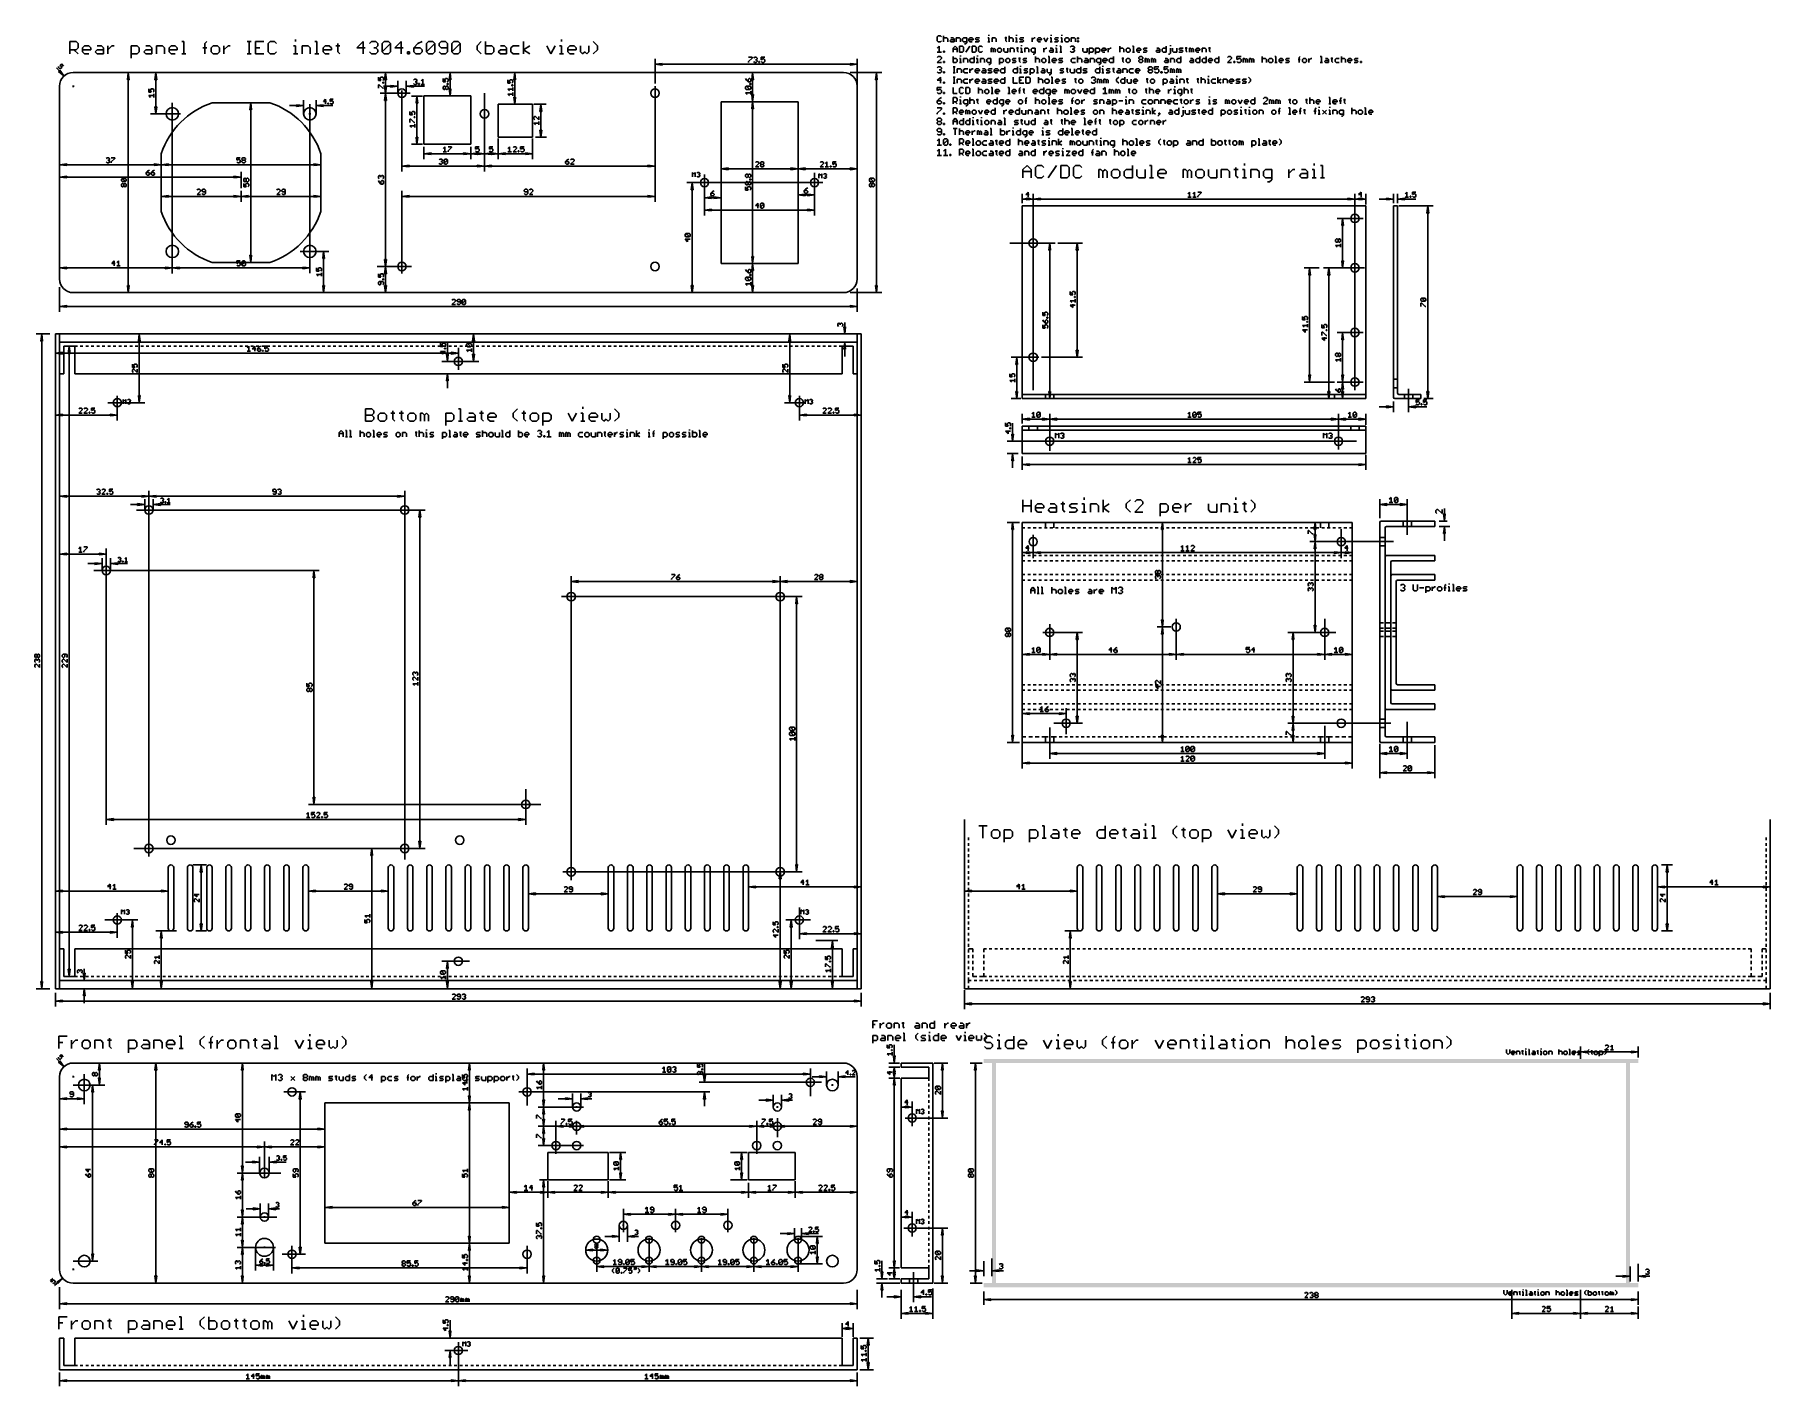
# Model space of a CAD drawing. Extents: x -9 to 622, y -48 to 444.
import ezdxf

# ---------------------------------------------------------------- set-up
doc = ezdxf.new("R2010")
doc.units = 0
for name, color, linetype in [('113', 4, 'CONTINUOUS'), ('119', 1, 'CONTINUOUS'), ('137', 1, 'CONTINUOUS'), ('138', 213, 'CONTINUOUS'), ('140', 1, 'CONTINUOUS'), ('20', 7, 'CONTINUOUS'), ('47', 2, 'CONTINUOUS')]:
    doc.layers.add(name, color=color, linetype=linetype)

# ---------------------------------------------------------------- blocks, each defined once
blk = doc.blocks.new('RECT')
blk.add_solid([(-0.5, -0.5), (0.5, -0.5), (-0.5, 0.5), (0.5, 0.5)])

msp = doc.modelspace()

# ---------------------------------------------------------------- linework, layer by layer
at = {"layer": '113'}
for p, q in [((39.5, 119), (39.5, 141)), ((41.5, 141), (41.5, 119)), ((46.5, 119), (46.5, 141)), ((48.5, 141), (48.5, 119)), ((53.5, 119), (53.5, 141)), ((55.5, 141), (55.5, 119)), ((60.5, 119), (60.5, 141)), ((62.5, 141), (62.5, 119)), ((67.5, 119), (67.5, 141)), ((69.5, 141), (69.5, 119)), ((74.5, 119), (74.5, 141)), ((76.5, 141), (76.5, 119)), ((81.5, 119), (81.5, 141)), ((83.5, 141), (83.5, 119)), ((88.5, 119), (88.5, 141)), ((90.5, 141), (90.5, 119)), ((119.5, 119), (119.5, 141)), ((121.5, 141), (121.5, 119)), ((126.5, 119), (126.5, 141)), ((128.5, 141), (128.5, 119)), ((133.5, 119), (133.5, 141)), ((135.5, 141), (135.5, 119)), ((140.5, 119), (140.5, 141)), ((142.5, 141), (142.5, 119)), ((147.5, 119), (147.5, 141)), ((149.5, 141), (149.5, 119)), ((154.5, 119), (154.5, 141)), ((156.5, 141), (156.5, 119)), ((161.5, 119), (161.5, 141)), ((163.5, 141), (163.5, 119)), ((168.5, 119), (168.5, 141)), ((170.5, 141), (170.5, 119)), ((199.5, 119), (199.5, 141)), ((201.5, 141), (201.5, 119)), ((206.5, 119), (206.5, 141)), ((208.5, 141), (208.5, 119)), ((213.5, 119), (213.5, 141)), ((215.5, 141), (215.5, 119)), ((220.5, 119), (220.5, 141)), ((222.5, 141), (222.5, 119)), ((227.5, 119), (227.5, 141)), ((229.5, 141), (229.5, 119)), ((234.5, 119), (234.5, 141)), ((236.5, 141), (236.5, 119)), ((241.5, 119), (241.5, 141)), ((243.5, 141), (243.5, 119)), ((248.5, 119), (248.5, 141)), ((250.5, 141), (250.5, 119)), ((370, 119), (370, 141)), ((372, 141), (372, 119)), ((377, 119), (377, 141)), ((379, 141), (379, 119)), ((384, 119), (384, 141)), ((386, 141), (386, 119)), ((391, 119), (391, 141)), ((393, 141), (393, 119)), ((398, 119), (398, 141)), ((400, 141), (400, 119)), ((405, 119), (405, 141)), ((407, 141), (407, 119)), ((412, 119), (412, 141)), ((414, 141), (414, 119)), ((419, 119), (419, 141)), ((421, 141), (421, 119)), ((450, 119), (450, 141)), ((452, 141), (452, 119)), ((457, 119), (457, 141)), ((459, 141), (459, 119)), ((464, 119), (464, 141)), ((466, 141), (466, 119)), ((471, 119), (471, 141)), ((473, 141), (473, 119)), ((478, 119), (478, 141)), ((480, 141), (480, 119)), ((485, 119), (485, 141)), ((487, 141), (487, 119)), ((492, 119), (492, 141)), ((494, 141), (494, 119)), ((499, 119), (499, 141)), ((501, 141), (501, 119)), ((530, 119), (530, 141)), ((532, 141), (532, 119)), ((537, 119), (537, 141)), ((539, 141), (539, 119)), ((544, 119), (544, 141)), ((546, 141), (546, 119)), ((551, 119), (551, 141)), ((553, 141), (553, 119)), ((558, 119), (558, 141)), ((560, 141), (560, 119)), ((565, 119), (565, 141)), ((567, 141), (567, 119)), ((572, 119), (572, 141)), ((574, 141), (574, 119)), ((579, 119), (579, 141)), ((581, 141), (581, 119)), ((526.0762, 74.9254), (526.0762, 73.6926)), ((526.0762, 73.6926), (526.6926, 73.0762)), ((526.6926, 73.0762), (527.309, 73.6926)), ((527.309, 73.6926), (527.309, 74.9254)), ((527.9178, 74.0008), (528.226, 74.309)), ((527.9178, 73.3844), (527.9178, 74.0008)), ((529.1506, 73.6926), (527.9178, 73.6926)), ((528.226, 73.0762), (527.9178, 73.3844)), ((528.226, 74.309), (528.8424, 74.309)), ((528.8424, 73.0762), (528.226, 73.0762)), ((528.8424, 74.309), (529.1506, 74.0008)), ((529.1506, 74.0008), (529.1506, 73.6926)), ((529.7593, 73.0762), (529.7593, 74.309)), ((529.7593, 74.309), (530.6839, 74.309)), ((530.6839, 74.309), (530.9921, 74.0008)), ((530.9921, 74.0008), (530.9921, 73.0762)), ((531.6009, 74.309), (532.2173, 74.309)), ((531.9091, 74.6172), (531.9091, 73.3844)), ((531.9091, 73.3844), (532.2173, 73.0762)), ((532.8286, 74.309), (533.1368, 74.309)), ((532.8286, 73.0762), (533.445, 73.0762)), ((533.1368, 75.2336), (533.1368, 74.9254)), ((533.1368, 74.309), (533.1368, 73.0762)), ((534.0563, 74.9254), (534.3645, 74.9254)), ((534.0563, 73.0762), (534.6727, 73.0762)), ((534.3645, 74.9254), (534.3645, 73.0762)), ((535.2841, 73.3844), (535.5923, 73.6926)), ((535.5923, 73.0762), (535.2841, 73.3844)), ((535.5923, 74.309), (536.2087, 74.309)), ((535.5923, 73.6926), (536.5168, 73.6926)), ((536.5168, 73.0762), (535.5923, 73.0762)), ((536.2087, 74.309), (536.5168, 74.0008)), ((536.5168, 74.0008), (536.5168, 73.0762)), ((537.1256, 74.309), (537.742, 74.309)), ((537.4338, 74.6172), (537.4338, 73.3844)), ((537.4338, 73.3844), (537.742, 73.0762)), ((538.3533, 74.309), (538.6615, 74.309)), ((538.3533, 73.0762), (538.9697, 73.0762)), ((538.6615, 75.2336), (538.6615, 74.9254)), ((538.6615, 74.309), (538.6615, 73.0762)), ((539.8893, 74.309), (539.5811, 74.0008)), ((539.5811, 74.0008), (539.5811, 73.3844)), ((539.5811, 73.3844), (539.8893, 73.0762)), ((540.5057, 74.309), (539.8893, 74.309)), ((539.8893, 73.0762), (540.5057, 73.0762)), ((540.8139, 74.0008), (540.5057, 74.309)), ((540.5057, 73.0762), (540.8139, 73.3844)), ((540.8139, 73.3844), (540.8139, 74.0008)), ((541.4226, 73.0762), (541.4226, 74.309)), ((541.4226, 74.309), (542.3472, 74.309)), ((542.3472, 74.309), (542.6554, 74.0008)), ((542.6554, 74.0008), (542.6554, 73.0762)), ((545.1058, 74.9254), (545.1058, 73.0762)), ((545.1058, 74.0008), (545.414, 74.309)), ((545.414, 74.309), (546.0304, 74.309)), ((546.0304, 74.309), (546.3386, 74.0008)), ((546.3386, 74.0008), (546.3386, 73.0762)), ((547.2555, 74.309), (546.9474, 74.0008)), ((546.9474, 74.0008), (546.9474, 73.3844)), ((546.9474, 73.3844), (547.2555, 73.0762)), ((547.8719, 74.309), (547.2555, 74.309)), ((547.2555, 73.0762), (547.8719, 73.0762)), ((548.1801, 74.0008), (547.8719, 74.309)), ((547.8719, 73.0762), (548.1801, 73.3844)), ((548.1801, 73.3844), (548.1801, 74.0008)), ((548.7889, 74.9254), (549.0971, 74.9254)), ((548.7889, 73.0762), (549.4053, 73.0762)), ((549.0971, 74.9254), (549.0971, 73.0762)), ((550.0166, 74.0008), (550.3248, 74.309)), ((550.0166, 73.3844), (550.0166, 74.0008)), ((551.2494, 73.6926), (550.0166, 73.6926)), ((550.3248, 73.0762), (550.0166, 73.3844)), ((550.3248, 74.309), (550.9412, 74.309)), ((550.9412, 73.0762), (550.3248, 73.0762)), ((550.9412, 74.309), (551.2494, 74.0008)), ((551.2494, 74.0008), (551.2494, 73.6926)), ((551.8582, 74.0008), (552.1664, 74.309)), ((552.1664, 73.6926), (551.8582, 74.0008)), ((551.8582, 73.0762), (552.7828, 73.0762)), ((552.1664, 74.309), (553.091, 74.309)), ((552.7828, 73.6926), (552.1664, 73.6926)), ((553.091, 73.3844), (552.7828, 73.6926)), ((552.7828, 73.0762), (553.091, 73.3844)), ((555.5414, 74.309), (556.1577, 74.9254)), ((555.5414, 73.6926), (555.5414, 74.309)), ((556.1577, 73.0762), (555.5414, 73.6926)), ((556.7691, 74.309), (557.3855, 74.309)), ((557.0773, 74.6172), (557.0773, 73.3844)), ((557.0773, 73.3844), (557.3855, 73.0762)), ((558.305, 74.309), (557.9968, 74.0008)), ((557.9968, 74.0008), (557.9968, 73.3844)), ((557.9968, 73.3844), (558.305, 73.0762)), ((558.9214, 74.309), (558.305, 74.309)), ((558.305, 73.0762), (558.9214, 73.0762)), ((559.2296, 74.0008), (558.9214, 74.309)), ((558.9214, 73.0762), (559.2296, 73.3844)), ((559.2296, 73.3844), (559.2296, 74.0008)), ((559.8384, 72.4598), (559.8384, 74.309)), ((559.8384, 74.309), (560.7629, 74.309)), ((560.7629, 73.0762), (559.8384, 73.0762)), ((560.7629, 74.309), (561.0711, 74.0008)), ((561.0711, 73.3844), (560.7629, 73.0762)), ((561.0711, 74.0008), (561.0711, 73.3844)), ((562.2963, 74.309), (561.6799, 74.9254)), ((561.6799, 73.0762), (562.2963, 73.6926)), ((562.2963, 73.6926), (562.2963, 74.309)), ((525.0762, -12.5746), (525.0762, -13.8074)), ((526.309, -13.8074), (526.309, -12.5746)), ((532.1368, -12.2664), (532.1368, -12.5746)), ((533.0563, -12.5746), (533.3645, -12.5746)), ((533.3645, -12.5746), (533.3645, -14.4238)), ((537.6615, -12.2664), (537.6615, -12.5746)), ((544.1058, -12.5746), (544.1058, -14.4238)), ((547.7889, -12.5746), (548.0971, -12.5746)), ((548.0971, -12.5746), (548.0971, -14.4238)), ((554.5414, -13.191), (555.1577, -12.5746)), ((555.7691, -12.5746), (555.7691, -14.4238)), ((566.2072, -13.191), (565.5908, -12.5746)), ((525.0762, -13.8074), (525.6926, -14.4238)), ((525.6926, -14.4238), (526.309, -13.8074)), ((526.9178, -13.4992), (527.226, -13.191)), ((526.9178, -14.1156), (526.9178, -13.4992)), ((528.1506, -13.8074), (526.9178, -13.8074)), ((527.226, -14.4238), (526.9178, -14.1156)), ((527.226, -13.191), (527.8424, -13.191)), ((527.8424, -14.4238), (527.226, -14.4238)), ((527.8424, -13.191), (528.1506, -13.4992)), ((528.1506, -13.4992), (528.1506, -13.8074)), ((528.7593, -14.4238), (528.7593, -13.191)), ((528.7593, -13.191), (529.6839, -13.191)), ((529.6839, -13.191), (529.9921, -13.4992)), ((529.9921, -13.4992), (529.9921, -14.4238)), ((530.6009, -13.191), (531.2173, -13.191)), ((530.9091, -12.8828), (530.9091, -14.1156)), ((530.9091, -14.1156), (531.2173, -14.4238)), ((531.8286, -13.191), (532.1368, -13.191)), ((531.8286, -14.4238), (532.445, -14.4238)), ((532.1368, -13.191), (532.1368, -14.4238)), ((533.0563, -14.4238), (533.6727, -14.4238)), ((534.2841, -14.1156), (534.5923, -13.8074)), ((534.5923, -14.4238), (534.2841, -14.1156)), ((534.5923, -13.191), (535.2087, -13.191)), ((534.5923, -13.8074), (535.5168, -13.8074)), ((535.5168, -14.4238), (534.5923, -14.4238)), ((535.2087, -13.191), (535.5168, -13.4992)), ((535.5168, -13.4992), (535.5168, -14.4238)), ((536.1256, -13.191), (536.742, -13.191)), ((536.4338, -12.8828), (536.4338, -14.1156)), ((536.4338, -14.1156), (536.742, -14.4238)), ((537.3533, -13.191), (537.6615, -13.191)), ((537.3533, -14.4238), (537.9697, -14.4238)), ((537.6615, -13.191), (537.6615, -14.4238)), ((538.8893, -13.191), (538.5811, -13.4992)), ((538.5811, -13.4992), (538.5811, -14.1156)), ((538.5811, -14.1156), (538.8893, -14.4238)), ((539.5057, -13.191), (538.8893, -13.191)), ((538.8893, -14.4238), (539.5057, -14.4238)), ((539.8139, -13.4992), (539.5057, -13.191)), ((539.5057, -14.4238), (539.8139, -14.1156)), ((539.8139, -14.1156), (539.8139, -13.4992)), ((540.4226, -14.4238), (540.4226, -13.191)), ((540.4226, -13.191), (541.3472, -13.191)), ((541.3472, -13.191), (541.6554, -13.4992)), ((541.6554, -13.4992), (541.6554, -14.4238)), ((544.1058, -13.4992), (544.414, -13.191)), ((544.414, -13.191), (545.0304, -13.191)), ((545.0304, -13.191), (545.3386, -13.4992)), ((545.3386, -13.4992), (545.3386, -14.4238)), ((546.2555, -13.191), (545.9474, -13.4992)), ((545.9474, -13.4992), (545.9474, -14.1156)), ((545.9474, -14.1156), (546.2555, -14.4238)), ((546.8719, -13.191), (546.2555, -13.191)), ((546.2555, -14.4238), (546.8719, -14.4238)), ((547.1801, -13.4992), (546.8719, -13.191)), ((546.8719, -14.4238), (547.1801, -14.1156)), ((547.1801, -14.1156), (547.1801, -13.4992)), ((547.7889, -14.4238), (548.4053, -14.4238)), ((549.0166, -13.4992), (549.3248, -13.191)), ((549.0166, -14.1156), (549.0166, -13.4992)), ((550.2494, -13.8074), (549.0166, -13.8074)), ((549.3248, -14.4238), (549.0166, -14.1156)), ((549.3248, -13.191), (549.9412, -13.191)), ((549.9412, -14.4238), (549.3248, -14.4238)), ((549.9412, -13.191), (550.2494, -13.4992)), ((550.2494, -13.4992), (550.2494, -13.8074)), ((550.8582, -13.4992), (551.1664, -13.191)), ((551.1664, -13.8074), (550.8582, -13.4992)), ((550.8582, -14.4238), (551.7828, -14.4238)), ((551.1664, -13.191), (552.091, -13.191)), ((551.7828, -13.8074), (551.1664, -13.8074)), ((552.091, -14.1156), (551.7828, -13.8074)), ((551.7828, -14.4238), (552.091, -14.1156)), ((554.5414, -13.8074), (554.5414, -13.191)), ((555.1577, -14.4238), (554.5414, -13.8074)), ((556.6937, -13.191), (555.7691, -13.191)), ((555.7691, -14.4238), (556.6937, -14.4238)), ((557.0019, -13.4992), (556.6937, -13.191)), ((556.6937, -14.4238), (557.0019, -14.1156)), ((557.0019, -14.1156), (557.0019, -13.4992)), ((557.9188, -13.191), (557.6106, -13.4992)), ((557.6106, -13.4992), (557.6106, -14.1156)), ((557.6106, -14.1156), (557.9188, -14.4238)), ((558.5352, -13.191), (557.9188, -13.191)), ((557.9188, -14.4238), (558.5352, -14.4238)), ((558.8434, -13.4992), (558.5352, -13.191)), ((558.5352, -14.4238), (558.8434, -14.1156)), ((558.8434, -14.1156), (558.8434, -13.4992)), ((559.4522, -13.191), (560.0686, -13.191)), ((559.7604, -12.8828), (559.7604, -14.1156)), ((559.7604, -14.1156), (560.0686, -14.4238)), ((560.6799, -13.191), (561.2963, -13.191)), ((560.9881, -12.8828), (560.9881, -14.1156)), ((560.9881, -14.1156), (561.2963, -14.4238)), ((562.2158, -13.191), (561.9076, -13.4992)), ((561.9076, -13.4992), (561.9076, -14.1156)), ((561.9076, -14.1156), (562.2158, -14.4238)), ((562.8322, -13.191), (562.2158, -13.191)), ((562.2158, -14.4238), (562.8322, -14.4238)), ((563.1404, -13.4992), (562.8322, -13.191)), ((562.8322, -14.4238), (563.1404, -14.1156)), ((563.1404, -14.1156), (563.1404, -13.4992)), ((563.7492, -14.4238), (563.7492, -13.191)), ((563.7492, -13.191), (564.0574, -13.191)), ((564.0574, -13.191), (564.3656, -13.4992)), ((564.3656, -13.4992), (564.6738, -13.191)), ((564.3656, -13.4992), (564.3656, -14.4238)), ((564.6738, -13.191), (564.982, -13.4992)), ((564.982, -13.4992), (564.982, -14.4238)), ((565.5908, -14.4238), (566.2072, -13.8074)), ((566.2072, -13.8074), (566.2072, -13.191))]:
    msp.add_line(p, q, dxfattribs=at)
for centre, start, end in [((40.5, 141), 90, 180), ((40.5, 141), 0, 90), ((47.5, 141), 90, 180), ((47.5, 141), 0, 90), ((54.5, 141), 90, 180), ((54.5, 141), 0, 90), ((61.5, 141), 90, 180), ((61.5, 141), 0, 90), ((68.5, 141), 90, 180), ((68.5, 141), 0, 90), ((75.5, 141), 90, 180), ((75.5, 141), 0, 90), ((82.5, 141), 90, 180), ((82.5, 141), 0, 90), ((89.5, 141), 90, 180), ((89.5, 141), 0, 90), ((120.5, 141), 90, 180), ((120.5, 141), 0, 90), ((127.5, 141), 90, 180), ((127.5, 141), 0, 90), ((134.5, 141), 90, 180), ((134.5, 141), 0, 90), ((141.5, 141), 90, 180), ((141.5, 141), 0, 90), ((148.5, 141), 90, 180), ((148.5, 141), 0, 90), ((155.5, 141), 90, 180), ((155.5, 141), 0, 90), ((162.5, 141), 90, 180), ((162.5, 141), 0, 90), ((169.5, 141), 90, 180), ((169.5, 141), 0, 90), ((200.5, 141), 90, 180), ((200.5, 141), 0, 90), ((207.5, 141), 90, 180), ((207.5, 141), 0, 90), ((214.5, 141), 90, 180), ((214.5, 141), 0, 90), ((221.5, 141), 90, 180), ((221.5, 141), 0, 90), ((228.5, 141), 90, 180), ((228.5, 141), 0, 90), ((235.5, 141), 90, 180), ((235.5, 141), 0, 90), ((242.5, 141), 90, 180), ((242.5, 141), 0, 90), ((249.5, 141), 90, 180), ((249.5, 141), 0, 90), ((371, 141), 90, 180), ((371, 141), 0, 90), ((378, 141), 90, 180), ((378, 141), 0, 90), ((385, 141), 90, 180), ((385, 141), 0, 90), ((392, 141), 90, 180), ((392, 141), 0, 90), ((399, 141), 90, 180), ((399, 141), 0, 90), ((406, 141), 90, 180), ((406, 141), 0, 90), ((413, 141), 90, 180), ((413, 141), 0, 90), ((420, 141), 90, 180), ((420, 141), 0, 90), ((451, 141), 90, 180), ((451, 141), 0, 90), ((458, 141), 90, 180), ((458, 141), 0, 90), ((465, 141), 90, 180), ((465, 141), 0, 90), ((472, 141), 90, 180), ((472, 141), 0, 90), ((479, 141), 90, 180), ((479, 141), 0, 90), ((486, 141), 90, 180), ((486, 141), 0, 90), ((493, 141), 90, 180), ((493, 141), 0, 90), ((500, 141), 90, 180), ((500, 141), 0, 90), ((531, 141), 90, 180), ((531, 141), 0, 90), ((538, 141), 90, 180), ((538, 141), 0, 90), ((545, 141), 90, 180), ((545, 141), 0, 90), ((552, 141), 90, 180), ((552, 141), 0, 90), ((559, 141), 90, 180), ((559, 141), 0, 90), ((566, 141), 90, 180), ((566, 141), 0, 90), ((573, 141), 90, 180), ((573, 141), 0, 90), ((580, 141), 90, 180), ((580, 141), 0, 90), ((40.5, 119), 180, 270), ((40.5, 119), 270, 0), ((47.5, 119), 180, 270), ((47.5, 119), 270, 0), ((54.5, 119), 180, 270), ((54.5, 119), 270, 0), ((61.5, 119), 180, 270), ((61.5, 119), 270, 0), ((68.5, 119), 180, 270), ((68.5, 119), 270, 0), ((75.5, 119), 180, 270), ((75.5, 119), 270, 0), ((82.5, 119), 180, 270), ((82.5, 119), 270, 0), ((89.5, 119), 180, 270), ((89.5, 119), 270, 0), ((120.5, 119), 180, 270), ((120.5, 119), 270, 0), ((127.5, 119), 180, 270), ((127.5, 119), 270, 0), ((134.5, 119), 180, 270), ((134.5, 119), 270, 0), ((141.5, 119), 180, 270), ((141.5, 119), 270, 0), ((148.5, 119), 180, 270), ((148.5, 119), 270, 0), ((155.5, 119), 180, 270), ((155.5, 119), 270, 0), ((162.5, 119), 180, 270), ((162.5, 119), 270, 0), ((169.5, 119), 180, 270), ((169.5, 119), 270, 0), ((200.5, 119), 180, 270), ((200.5, 119), 270, 0), ((207.5, 119), 180, 270), ((207.5, 119), 270, 0), ((214.5, 119), 180, 270), ((214.5, 119), 270, 0), ((221.5, 119), 180, 270), ((221.5, 119), 270, 0), ((228.5, 119), 180, 270), ((228.5, 119), 270, 0), ((235.5, 119), 180, 270), ((235.5, 119), 270, 0), ((242.5, 119), 180, 270), ((242.5, 119), 270, 0), ((249.5, 119), 180, 270), ((249.5, 119), 270, 0), ((371, 119), 180, 270), ((371, 119), 270, 0), ((378, 119), 180, 270), ((378, 119), 270, 0), ((385, 119), 180, 270), ((385, 119), 270, 0), ((392, 119), 180, 270), ((392, 119), 270, 0), ((399, 119), 180, 270), ((399, 119), 270, 0), ((406, 119), 180, 270), ((406, 119), 270, 0), ((413, 119), 180, 270), ((413, 119), 270, 0), ((420, 119), 180, 270), ((420, 119), 270, 0), ((451, 119), 180, 270), ((451, 119), 270, 0), ((458, 119), 180, 270), ((458, 119), 270, 0), ((465, 119), 180, 270), ((465, 119), 270, 0), ((472, 119), 180, 270), ((472, 119), 270, 0), ((479, 119), 180, 270), ((479, 119), 270, 0), ((486, 119), 180, 270), ((486, 119), 270, 0), ((493, 119), 180, 270), ((493, 119), 270, 0), ((500, 119), 180, 270), ((500, 119), 270, 0), ((531, 119), 180, 270), ((531, 119), 270, 0), ((538, 119), 180, 270), ((538, 119), 270, 0), ((545, 119), 180, 270), ((545, 119), 270, 0), ((552, 119), 180, 270), ((552, 119), 270, 0), ((559, 119), 180, 270), ((559, 119), 270, 0), ((566, 119), 180, 270), ((566, 119), 270, 0), ((573, 119), 180, 270), ((573, 119), 270, 0), ((580, 119), 180, 270), ((580, 119), 270, 0)]:
    msp.add_arc(centre, 1, start, end, dxfattribs=at)
at = {"layer": '119'}
for p, q in [((319.5017, 443.3749), (319.127, 443.0003)), ((319.127, 443.0003), (319.127, 441.5017)), ((320.251, 443.3749), (319.5017, 443.3749)), ((320.6256, 443.0003), (320.251, 443.3749)), ((321.429, 443.3749), (321.429, 441.127)), ((321.429, 442.251), (321.8036, 442.6256)), ((321.8036, 442.6256), (322.5529, 442.6256)), ((322.5529, 442.6256), (322.9276, 442.251)), ((322.9276, 442.251), (322.9276, 441.127)), ((323.7309, 441.5017), (324.1056, 441.8763)), ((324.1056, 442.6256), (324.8549, 442.6256)), ((324.1056, 441.8763), (325.2295, 441.8763)), ((324.8549, 442.6256), (325.2295, 442.251)), ((325.2295, 442.251), (325.2295, 441.127)), ((326.0329, 441.127), (326.0329, 442.6256)), ((326.0329, 442.6256), (327.1569, 442.6256)), ((327.1569, 442.6256), (327.5315, 442.251)), ((327.5315, 442.251), (327.5315, 441.127)), ((328.7095, 442.6256), (328.3349, 442.251)), ((328.3349, 442.251), (328.3349, 441.5017)), ((329.8335, 442.6256), (328.7095, 442.6256)), ((329.8335, 440.7523), (329.8335, 442.6256)), ((330.6368, 442.251), (331.0115, 442.6256)), ((330.6368, 441.5017), (330.6368, 442.251)), ((332.1354, 441.8763), (330.6368, 441.8763)), ((331.0115, 442.6256), (331.7608, 442.6256)), ((331.7608, 442.6256), (332.1354, 442.251)), ((332.1354, 442.251), (332.1354, 441.8763)), ((332.9388, 442.251), (333.3134, 442.6256)), ((333.3134, 441.8763), (332.9388, 442.251)), ((333.3134, 442.6256), (334.4374, 442.6256)), ((334.0628, 441.8763), (333.3134, 441.8763)), ((334.4374, 441.5017), (334.0628, 441.8763)), ((337.5427, 442.6256), (337.9174, 442.6256)), ((337.9174, 443.7496), (337.9174, 443.3749)), ((337.9174, 442.6256), (337.9174, 441.127)), ((339.0774, 441.127), (339.0774, 442.6256)), ((339.0774, 442.6256), (340.2013, 442.6256)), ((340.2013, 442.6256), (340.576, 442.251)), ((340.576, 442.251), (340.576, 441.127)), ((343.6813, 442.6256), (344.4306, 442.6256)), ((344.056, 443.0003), (344.056, 441.5017)), ((345.2159, 443.3749), (345.2159, 441.127)), ((345.2159, 442.251), (345.5906, 442.6256)), ((345.5906, 442.6256), (346.3399, 442.6256)), ((346.3399, 442.6256), (346.7146, 442.251)), ((346.7146, 442.251), (346.7146, 441.127)), ((347.5179, 442.6256), (347.8926, 442.6256)), ((347.8926, 443.7496), (347.8926, 443.3749)), ((347.8926, 442.6256), (347.8926, 441.127)), ((349.0526, 442.251), (349.4272, 442.6256)), ((349.4272, 441.8763), (349.0526, 442.251)), ((349.4272, 442.6256), (350.5512, 442.6256)), ((350.1765, 441.8763), (349.4272, 441.8763)), ((350.5512, 441.5017), (350.1765, 441.8763)), ((353.6565, 441.127), (353.6565, 442.6256)), ((353.6565, 441.8763), (354.4058, 442.6256)), ((354.4058, 442.6256), (354.7804, 442.6256)), ((355.5748, 442.251), (355.9494, 442.6256)), ((355.5748, 441.5017), (355.5748, 442.251)), ((357.0734, 441.8763), (355.5748, 441.8763)), ((355.9494, 442.6256), (356.6987, 442.6256)), ((356.6987, 442.6256), (357.0734, 442.251)), ((357.0734, 442.251), (357.0734, 441.8763)), ((357.8768, 442.6256), (358.6261, 441.127)), ((358.6261, 441.127), (359.3754, 442.6256)), ((360.1787, 442.6256), (360.5534, 442.6256)), ((360.5534, 443.7496), (360.5534, 443.3749)), ((360.5534, 442.6256), (360.5534, 441.127)), ((361.7134, 442.251), (362.088, 442.6256)), ((362.088, 441.8763), (361.7134, 442.251)), ((362.088, 442.6256), (363.212, 442.6256)), ((362.8373, 441.8763), (362.088, 441.8763)), ((363.212, 441.5017), (362.8373, 441.8763)), ((364.0153, 442.6256), (364.39, 442.6256)), ((364.39, 443.7496), (364.39, 443.3749)), ((364.39, 442.6256), (364.39, 441.127)), ((365.9246, 442.6256), (365.55, 442.251)), ((365.55, 442.251), (365.55, 441.5017)), ((366.6739, 442.6256), (365.9246, 442.6256)), ((367.0486, 442.251), (366.6739, 442.6256)), ((367.0486, 441.5017), (367.0486, 442.251)), ((367.8519, 441.127), (367.8519, 442.6256)), ((367.8519, 442.6256), (368.9759, 442.6256)), ((368.9759, 442.6256), (369.3505, 442.251)), ((369.3505, 442.251), (369.3505, 441.127)), ((370.1539, 442.6256), (370.5286, 442.6256)), ((370.1539, 442.251), (370.1539, 442.6256)), ((370.5286, 442.251), (370.1539, 442.251)), ((370.5286, 442.6256), (370.5286, 442.251)), ((319.127, 441.5017), (319.5017, 441.127)), ((319.127, 438.8756), (319.8763, 439.6249)), ((319.127, 437.377), (320.6256, 437.377)), ((319.5017, 435.8749), (319.127, 435.5003)), ((319.5017, 441.127), (320.251, 441.127)), ((320.251, 435.8749), (319.5017, 435.8749)), ((319.8763, 439.6249), (319.8763, 437.377)), ((320.251, 441.127), (320.6256, 441.5017)), ((320.6256, 435.5003), (320.251, 435.8749)), ((320.6256, 435.1256), (320.6256, 435.5003)), ((321.429, 437.377), (321.429, 437.7517)), ((321.429, 437.7517), (321.8036, 437.7517)), ((321.8036, 437.377), (321.429, 437.377)), ((321.8036, 437.7517), (321.8036, 437.377)), ((324.1056, 441.127), (323.7309, 441.5017)), ((325.2295, 441.127), (324.1056, 441.127)), ((324.8819, 438.8756), (325.6312, 439.6249)), ((324.8819, 437.377), (324.8819, 438.8756)), ((324.8819, 438.501), (326.3805, 438.501)), ((324.8819, 435.8749), (324.8819, 433.627)), ((325.6312, 439.6249), (326.3805, 438.8756)), ((326.3805, 438.8756), (326.3805, 437.377)), ((327.1839, 439.6249), (327.1839, 437.377)), ((328.3078, 439.6249), (327.1839, 439.6249)), ((327.1839, 437.377), (328.3078, 437.377)), ((327.5585, 436.2496), (327.5585, 435.8749)), ((328.6825, 439.2503), (328.3078, 439.6249)), ((328.3078, 437.377), (328.6825, 437.7517)), ((328.3349, 441.5017), (328.7095, 441.127)), ((328.6825, 437.7517), (328.6825, 439.2503)), ((328.7095, 441.127), (329.8335, 441.127)), ((329.0842, 440.3777), (329.4588, 440.3777)), ((329.4588, 440.3777), (329.8335, 440.7523)), ((329.4858, 437.377), (330.9845, 439.6249)), ((331.0115, 441.127), (330.6368, 441.5017)), ((331.7608, 441.127), (331.0115, 441.127)), ((331.7878, 439.6249), (331.7878, 437.377)), ((332.9118, 439.6249), (331.7878, 439.6249)), ((331.7878, 437.377), (332.9118, 437.377)), ((332.5191, 435.8749), (332.5191, 433.627)), ((333.2864, 439.2503), (332.9118, 439.6249)), ((332.9118, 437.377), (333.2864, 437.7517)), ((332.9388, 441.127), (334.0628, 441.127)), ((333.2864, 437.7517), (333.2864, 439.2503)), ((333.6971, 436.2496), (333.6971, 435.8749)), ((334.0628, 441.127), (334.4374, 441.5017)), ((334.4644, 439.6249), (334.0898, 439.2503)), ((334.0898, 439.2503), (334.0898, 437.7517)), ((334.0898, 437.7517), (334.4644, 437.377)), ((335.2137, 439.6249), (334.4644, 439.6249)), ((334.4644, 437.377), (335.2137, 437.377)), ((335.5884, 439.2503), (335.2137, 439.6249)), ((335.2137, 437.377), (335.5884, 437.7517)), ((337.5427, 441.127), (338.292, 441.127)), ((338.6937, 437.377), (338.6937, 438.8756)), ((338.6937, 438.8756), (339.0684, 438.8756)), ((339.0684, 438.8756), (339.443, 438.501)), ((339.443, 438.501), (339.8177, 438.8756)), ((339.443, 438.501), (339.443, 437.377)), ((339.8177, 438.8756), (340.1923, 438.501)), ((340.1923, 438.501), (340.1923, 437.377)), ((341.3703, 438.8756), (340.9957, 438.501)), ((340.9957, 438.501), (340.9957, 437.7517)), ((340.9957, 437.7517), (341.3703, 437.377)), ((342.1196, 438.8756), (341.3703, 438.8756)), ((341.3703, 437.377), (342.1196, 437.377)), ((342.4943, 438.501), (342.1196, 438.8756)), ((342.1196, 437.377), (342.4943, 437.7517)), ((342.4943, 437.7517), (342.4943, 438.501)), ((343.2976, 438.8756), (343.2976, 437.7517)), ((343.2976, 437.7517), (343.6723, 437.377)), ((343.6723, 437.377), (344.7963, 437.377)), ((344.056, 441.5017), (344.4306, 441.127)), ((344.7963, 437.377), (344.7963, 438.8756)), ((345.5996, 437.377), (345.5996, 438.8756)), ((345.5996, 438.8756), (346.7236, 438.8756)), ((346.7236, 438.8756), (347.0982, 438.501)), ((347.0982, 438.501), (347.0982, 437.377)), ((347.5179, 441.127), (348.2672, 441.127)), ((347.9016, 438.8756), (348.6509, 438.8756)), ((348.2762, 439.2503), (348.2762, 437.7517)), ((348.2762, 437.7517), (348.6509, 437.377)), ((349.0435, 435.5003), (349.0435, 434.0017)), ((349.0526, 441.127), (350.1765, 441.127)), ((349.4362, 438.8756), (349.8109, 438.8756)), ((349.4362, 437.377), (350.1855, 437.377)), ((349.8109, 439.9996), (349.8109, 439.6249)), ((349.8109, 438.8756), (349.8109, 437.377)), ((350.1765, 441.127), (350.5512, 441.5017)), ((350.9709, 437.377), (350.9709, 438.8756)), ((350.9709, 438.8756), (352.0948, 438.8756)), ((352.0948, 438.8756), (352.4695, 438.501)), ((352.4695, 438.501), (352.4695, 437.377)), ((353.6475, 438.8756), (353.2728, 438.501)), ((353.2728, 438.501), (353.2728, 437.7517)), ((353.2728, 437.7517), (353.6475, 437.377)), ((354.7714, 438.8756), (353.6475, 438.8756)), ((353.6475, 437.377), (354.7714, 437.377)), ((354.0221, 436.6277), (354.3968, 436.6277)), ((354.3968, 436.6277), (354.7714, 437.0023)), ((354.7714, 437.0023), (354.7714, 438.8756)), ((354.8075, 435.8749), (354.8075, 433.627)), ((355.9494, 441.127), (355.5748, 441.5017)), ((356.6987, 441.127), (355.9494, 441.127)), ((357.8768, 437.377), (357.8768, 438.8756)), ((357.8768, 438.1263), (358.6261, 438.8756)), ((358.6261, 438.8756), (359.0007, 438.8756)), ((359.4114, 435.8749), (359.7861, 435.8749)), ((359.7861, 435.8749), (359.7861, 433.627)), ((359.7951, 437.7517), (360.1697, 438.1263)), ((360.1697, 437.377), (359.7951, 437.7517)), ((360.1697, 438.8756), (360.919, 438.8756)), ((360.1697, 438.1263), (361.2937, 438.1263)), ((361.2937, 437.377), (360.1697, 437.377)), ((360.1787, 441.127), (360.928, 441.127)), ((360.919, 438.8756), (361.2937, 438.501)), ((361.2937, 438.501), (361.2937, 437.377)), ((361.7134, 441.127), (362.8373, 441.127)), ((362.097, 438.8756), (362.4717, 438.8756)), ((362.097, 437.377), (362.8463, 437.377)), ((362.4717, 439.9996), (362.4717, 439.6249)), ((362.4717, 438.8756), (362.4717, 437.377)), ((362.8373, 441.127), (363.212, 441.5017)), ((363.6317, 439.6249), (364.0063, 439.6249)), ((363.6317, 437.377), (364.381, 437.377)), ((364.0063, 439.6249), (364.0063, 437.377)), ((364.0153, 441.127), (364.7646, 441.127)), ((365.55, 441.5017), (365.9246, 441.127)), ((365.9246, 441.127), (366.6739, 441.127)), ((366.6739, 441.127), (367.0486, 441.5017)), ((367.4683, 439.2503), (367.8429, 439.6249)), ((367.8429, 437.377), (367.4683, 437.7517)), ((367.8429, 439.6249), (368.5922, 439.6249)), ((368.5922, 437.377), (367.8429, 437.377)), ((368.5922, 438.501), (368.2176, 438.501)), ((368.5922, 439.6249), (368.9669, 439.2503)), ((368.9669, 438.8756), (368.5922, 438.501)), ((368.5922, 438.501), (368.9669, 438.1263)), ((368.9669, 437.7517), (368.5922, 437.377)), ((368.9669, 439.2503), (368.9669, 438.8756)), ((368.9669, 438.1263), (368.9669, 437.7517)), ((370.1539, 441.5017), (370.5286, 441.5017)), ((370.1539, 441.127), (370.1539, 441.5017)), ((370.5286, 441.127), (370.1539, 441.127)), ((370.1539, 435.8749), (370.1539, 433.627)), ((370.5286, 441.5017), (370.5286, 441.127)), ((372.0722, 438.8756), (372.0722, 437.7517)), ((372.0722, 437.7517), (372.4469, 437.377)), ((372.4469, 437.377), (373.5708, 437.377)), ((373.5708, 437.377), (373.5708, 438.8756)), ((374.3742, 436.6277), (374.3742, 438.8756)), ((374.3742, 438.8756), (375.4981, 438.8756)), ((375.4981, 437.377), (374.3742, 437.377)), ((375.4981, 438.8756), (375.8728, 438.501)), ((375.8728, 437.7517), (375.4981, 437.377)), ((375.8728, 438.501), (375.8728, 437.7517)), ((376.6761, 436.6277), (376.6761, 438.8756)), ((376.6761, 438.8756), (377.8001, 438.8756)), ((377.8001, 437.377), (376.6761, 437.377)), ((377.8001, 438.8756), (378.1748, 438.501)), ((378.1748, 437.7517), (377.8001, 437.377)), ((378.1748, 438.501), (378.1748, 437.7517)), ((378.9781, 438.501), (379.3528, 438.8756)), ((378.9781, 437.7517), (378.9781, 438.501)), ((380.4767, 438.1263), (378.9781, 438.1263)), ((379.3528, 437.377), (378.9781, 437.7517)), ((379.3528, 438.8756), (380.1021, 438.8756)), ((380.1021, 437.377), (379.3528, 437.377)), ((380.1021, 438.8756), (380.4767, 438.501)), ((380.4767, 438.501), (380.4767, 438.1263)), ((381.2801, 437.377), (381.2801, 438.8756)), ((381.2801, 438.1263), (382.0294, 438.8756)), ((382.0294, 438.8756), (382.404, 438.8756)), ((383.1623, 435.8749), (383.1623, 433.627)), ((385.5003, 439.6249), (385.5003, 437.377)), ((385.5003, 438.501), (385.875, 438.8756)), ((385.875, 438.8756), (386.6243, 438.8756)), ((386.6243, 438.8756), (386.999, 438.501)), ((386.6423, 435.5003), (386.6423, 434.0017)), ((386.999, 438.501), (386.999, 437.377)), ((388.177, 438.8756), (387.8023, 438.501)), ((387.8023, 438.501), (387.8023, 437.7517)), ((387.8023, 437.7517), (388.177, 437.377)), ((388.9263, 438.8756), (388.177, 438.8756)), ((388.177, 437.377), (388.9263, 437.377)), ((389.3009, 438.501), (388.9263, 438.8756)), ((388.9263, 437.377), (389.3009, 437.7517)), ((389.3009, 437.7517), (389.3009, 438.501)), ((390.1043, 439.6249), (390.4789, 439.6249)), ((390.1043, 437.377), (390.8536, 437.377)), ((390.4789, 439.6249), (390.4789, 437.377)), ((391.6389, 438.501), (392.0136, 438.8756)), ((391.6389, 437.7517), (391.6389, 438.501)), ((393.1375, 438.1263), (391.6389, 438.1263)), ((392.0136, 437.377), (391.6389, 437.7517)), ((392.0136, 438.8756), (392.7629, 438.8756)), ((392.7629, 437.377), (392.0136, 437.377)), ((392.4062, 435.5003), (392.7809, 435.8749)), ((392.4062, 435.1256), (392.4062, 435.5003)), ((392.7629, 438.8756), (393.1375, 438.501)), ((392.7809, 435.8749), (393.5302, 435.8749)), ((393.1375, 438.501), (393.1375, 438.1263)), ((393.5302, 435.8749), (393.9049, 435.5003)), ((393.9049, 435.5003), (393.9049, 435.1256)), ((393.9409, 438.501), (394.3155, 438.8756)), ((394.3155, 438.1263), (393.9409, 438.501)), ((393.9409, 437.377), (395.0648, 437.377)), ((394.3155, 438.8756), (395.4395, 438.8756)), ((395.0648, 438.1263), (394.3155, 438.1263)), ((395.4395, 437.7517), (395.0648, 438.1263)), ((395.0648, 437.377), (395.4395, 437.7517)), ((398.5448, 437.7517), (398.9195, 438.1263)), ((398.9195, 437.377), (398.5448, 437.7517)), ((398.9195, 438.8756), (399.6688, 438.8756)), ((398.9195, 438.1263), (400.0434, 438.1263)), ((400.0434, 437.377), (398.9195, 437.377)), ((399.6688, 438.8756), (400.0434, 438.501)), ((400.0434, 438.501), (400.0434, 437.377)), ((400.8468, 438.501), (401.2214, 438.8756)), ((400.8468, 437.7517), (400.8468, 438.501)), ((401.2214, 437.377), (400.8468, 437.7517)), ((401.2214, 438.8756), (402.3454, 438.8756)), ((402.3454, 437.377), (401.2214, 437.377)), ((402.3454, 439.6249), (402.3454, 437.377)), ((403.1487, 436.6277), (403.5234, 436.6277)), ((403.5234, 436.6277), (403.898, 437.0023)), ((403.898, 439.9996), (403.898, 439.6249)), ((403.898, 437.0023), (403.898, 438.8756)), ((404.6834, 438.8756), (404.6834, 437.7517)), ((404.6834, 437.7517), (405.058, 437.377)), ((405.058, 437.377), (406.182, 437.377)), ((406.182, 437.377), (406.182, 438.8756)), ((406.9854, 438.501), (407.36, 438.8756)), ((407.36, 438.1263), (406.9854, 438.501)), ((406.9854, 437.377), (408.1093, 437.377)), ((407.36, 438.8756), (408.484, 438.8756)), ((408.1093, 438.1263), (407.36, 438.1263)), ((407.7166, 435.8749), (407.7166, 433.627)), ((408.484, 437.7517), (408.1093, 438.1263)), ((408.1093, 437.377), (408.484, 437.7517)), ((409.2873, 438.8756), (410.0366, 438.8756)), ((409.662, 439.2503), (409.662, 437.7517)), ((409.662, 437.7517), (410.0366, 437.377)), ((410.822, 437.377), (410.822, 438.8756)), ((410.822, 438.8756), (411.1966, 438.8756)), ((411.1966, 438.8756), (411.5713, 438.501)), ((411.5713, 438.501), (411.9459, 438.8756)), ((411.5713, 438.501), (411.5713, 437.377)), ((411.9459, 438.8756), (412.3206, 438.501)), ((412.3206, 438.501), (412.3206, 437.377)), ((413.1239, 438.501), (413.4986, 438.8756)), ((413.1239, 437.7517), (413.1239, 438.501)), ((414.6225, 438.1263), (413.1239, 438.1263)), ((413.4986, 437.377), (413.1239, 437.7517)), ((413.4986, 438.8756), (414.2479, 438.8756)), ((414.2479, 437.377), (413.4986, 437.377)), ((414.2479, 438.8756), (414.6225, 438.501)), ((414.6225, 438.501), (414.6225, 438.1263)), ((414.6225, 435.8749), (414.6225, 433.627)), ((415.4259, 437.377), (415.4259, 438.8756)), ((415.4259, 438.8756), (416.5498, 438.8756)), ((416.5498, 438.8756), (416.9245, 438.501)), ((416.9245, 438.501), (416.9245, 437.377)), ((416.9245, 435.8749), (416.9245, 433.627)), ((417.7279, 438.8756), (418.4772, 438.8756)), ((418.1025, 439.2503), (418.1025, 437.7517)), ((418.1025, 437.7517), (418.4772, 437.377)), ((421.5284, 435.8749), (421.5284, 433.627)), ((425.0084, 435.8749), (424.6338, 435.5003)), ((425.7577, 435.8749), (425.0084, 435.8749)), ((426.1324, 435.5003), (425.7577, 435.8749)), ((426.1324, 435.1256), (426.1324, 435.5003)), ((429.5853, 435.8749), (428.0867, 435.8749)), ((428.0867, 435.8749), (428.0867, 434.751)), ((437.2946, 435.8749), (437.2946, 433.627)), ((441.8985, 435.8749), (442.2732, 435.8749)), ((442.2732, 435.8749), (442.2732, 433.627)), ((450.7137, 435.5003), (451.0883, 435.8749)), ((450.7137, 433.627), (450.7137, 435.5003)), ((458.3959, 435.8749), (458.7706, 435.8749)), ((458.7706, 435.8749), (458.7706, 433.627)), ((462.6072, 435.5003), (462.6072, 434.0017)), ((466.0691, 435.8749), (466.0691, 433.627)), ((319.127, 433.627), (320.6256, 435.1256)), ((320.6256, 433.627), (319.127, 433.627)), ((319.127, 431.7503), (319.5017, 432.1249)), ((319.5017, 429.877), (319.127, 430.2517)), ((319.5017, 432.1249), (320.251, 432.1249)), ((320.251, 429.877), (319.5017, 429.877)), ((320.251, 431.001), (319.8763, 431.001)), ((320.251, 432.1249), (320.6256, 431.7503)), ((320.6256, 431.3756), (320.251, 431.001)), ((320.251, 431.001), (320.6256, 430.6263)), ((320.6256, 430.2517), (320.251, 429.877)), ((320.6256, 431.7503), (320.6256, 431.3756)), ((320.6256, 430.6263), (320.6256, 430.2517)), ((321.429, 433.627), (321.429, 434.0017)), ((321.429, 434.0017), (321.8036, 434.0017)), ((321.8036, 433.627), (321.429, 433.627)), ((321.429, 429.877), (321.429, 430.2517)), ((321.429, 430.2517), (321.8036, 430.2517)), ((321.8036, 429.877), (321.429, 429.877)), ((321.8036, 434.0017), (321.8036, 433.627)), ((321.8036, 430.2517), (321.8036, 429.877)), ((326.0059, 435.1256), (324.8819, 435.1256)), ((324.8819, 433.627), (326.0059, 433.627)), ((324.8819, 432.1249), (325.6312, 432.1249)), ((324.8819, 429.877), (325.6312, 429.877)), ((325.2566, 429.877), (325.2566, 432.1249)), ((326.3805, 434.751), (326.0059, 435.1256)), ((326.0059, 433.627), (326.3805, 434.0017)), ((326.3805, 434.0017), (326.3805, 434.751)), ((326.4166, 429.877), (326.4166, 431.3756)), ((326.4166, 431.3756), (327.5405, 431.3756)), ((327.1839, 435.1256), (327.5585, 435.1256)), ((327.1839, 433.627), (327.9332, 433.627)), ((327.5405, 431.3756), (327.9152, 431.001)), ((327.5585, 435.1256), (327.5585, 433.627)), ((327.9152, 431.001), (327.9152, 429.877)), ((328.7185, 433.627), (328.7185, 435.1256)), ((328.7185, 435.1256), (329.8425, 435.1256)), ((329.0932, 431.3756), (328.7185, 431.001)), ((328.7185, 431.001), (328.7185, 430.2517)), ((328.7185, 430.2517), (329.0932, 429.877)), ((330.2171, 431.3756), (329.0932, 431.3756)), ((329.0932, 429.877), (330.2171, 429.877)), ((329.8425, 435.1256), (330.2171, 434.751)), ((330.2171, 434.751), (330.2171, 433.627)), ((331.0205, 434.751), (331.3951, 435.1256)), ((331.0205, 434.0017), (331.0205, 434.751)), ((331.3951, 433.627), (331.0205, 434.0017)), ((331.0205, 429.877), (331.0205, 431.3756)), ((331.0205, 430.6263), (331.7698, 431.3756)), ((331.3951, 435.1256), (332.5191, 435.1256)), ((332.5191, 433.627), (331.3951, 433.627)), ((331.7698, 431.3756), (332.1444, 431.3756)), ((332.9388, 431.001), (333.3134, 431.3756)), ((332.9388, 430.2517), (332.9388, 431.001)), ((334.4374, 430.6263), (332.9388, 430.6263)), ((333.3134, 429.877), (332.9388, 430.2517)), ((333.3134, 431.3756), (334.0627, 431.3756)), ((334.0627, 429.877), (333.3134, 429.877)), ((333.3225, 435.1256), (333.6971, 435.1256)), ((333.3225, 433.627), (334.0718, 433.627)), ((333.6971, 435.1256), (333.6971, 433.627)), ((334.0627, 431.3756), (334.4374, 431.001)), ((334.4374, 431.001), (334.4374, 430.6263)), ((334.8571, 433.627), (334.8571, 435.1256)), ((334.8571, 435.1256), (335.9811, 435.1256)), ((335.2408, 430.2517), (335.6154, 430.6263)), ((335.6154, 429.877), (335.2408, 430.2517)), ((335.6154, 431.3756), (336.3647, 431.3756)), ((335.6154, 430.6263), (336.7394, 430.6263)), ((336.7394, 429.877), (335.6154, 429.877)), ((335.9811, 435.1256), (336.3557, 434.751)), ((336.3557, 434.751), (336.3557, 433.627)), ((336.3647, 431.3756), (336.7394, 431.001)), ((336.7394, 431.001), (336.7394, 429.877)), ((337.5337, 435.1256), (337.1591, 434.751)), ((337.1591, 434.751), (337.1591, 434.0017)), ((337.1591, 434.0017), (337.5337, 433.627)), ((338.6577, 435.1256), (337.5337, 435.1256)), ((337.5337, 433.627), (338.6577, 433.627)), ((337.5427, 431.001), (337.9174, 431.3756)), ((337.9174, 430.6263), (337.5427, 431.001)), ((337.5427, 429.877), (338.6667, 429.877)), ((337.9084, 432.8777), (338.283, 432.8777)), ((337.9174, 431.3756), (339.0413, 431.3756)), ((338.6667, 430.6263), (337.9174, 430.6263)), ((338.283, 432.8777), (338.6577, 433.2523)), ((338.6577, 433.2523), (338.6577, 435.1256)), ((339.0413, 430.2517), (338.6667, 430.6263)), ((338.6667, 429.877), (339.0413, 430.2517)), ((339.8447, 431.001), (340.2193, 431.3756)), ((339.8447, 430.2517), (339.8447, 431.001)), ((341.3433, 430.6263), (339.8447, 430.6263)), ((340.2193, 429.877), (339.8447, 430.2517)), ((340.2193, 431.3756), (340.9686, 431.3756)), ((340.9686, 429.877), (340.2193, 429.877)), ((340.9686, 431.3756), (341.3433, 431.001)), ((341.3433, 431.001), (341.3433, 430.6263)), ((341.763, 432.8777), (341.763, 435.1256)), ((341.763, 435.1256), (342.887, 435.1256)), ((342.887, 433.627), (341.763, 433.627)), ((342.1467, 431.001), (342.5213, 431.3756)), ((342.1467, 430.2517), (342.1467, 431.001)), ((342.5213, 429.877), (342.1467, 430.2517)), ((342.5213, 431.3756), (343.6453, 431.3756)), ((343.6453, 429.877), (342.5213, 429.877)), ((342.887, 435.1256), (343.2616, 434.751)), ((343.2616, 434.0017), (342.887, 433.627)), ((343.2616, 434.751), (343.2616, 434.0017)), ((343.6453, 432.1249), (343.6453, 429.877)), ((344.4396, 435.1256), (344.065, 434.751)), ((344.065, 434.751), (344.065, 434.0017)), ((344.065, 434.0017), (344.4396, 433.627)), ((345.1889, 435.1256), (344.4396, 435.1256)), ((344.4396, 433.627), (345.1889, 433.627)), ((345.5636, 434.751), (345.1889, 435.1256)), ((345.1889, 433.627), (345.5636, 434.0017)), ((345.5636, 434.0017), (345.5636, 434.751)), ((346.3669, 434.751), (346.7416, 435.1256)), ((346.7416, 434.3763), (346.3669, 434.751)), ((346.3669, 433.627), (347.4909, 433.627)), ((346.7416, 435.1256), (347.8655, 435.1256)), ((347.4909, 434.3763), (346.7416, 434.3763)), ((346.7506, 431.001), (347.1252, 431.3756)), ((346.7506, 430.2517), (346.7506, 431.001)), ((347.1252, 429.877), (346.7506, 430.2517)), ((347.1252, 431.3756), (348.2492, 431.3756)), ((348.2492, 429.877), (347.1252, 429.877)), ((347.8655, 434.0017), (347.4909, 434.3763)), ((347.4909, 433.627), (347.8655, 434.0017)), ((348.2492, 432.1249), (348.2492, 429.877)), ((348.6689, 435.1256), (349.4182, 435.1256)), ((349.0435, 434.0017), (349.4182, 433.627)), ((349.0525, 431.3756), (349.4272, 431.3756)), ((349.0525, 429.877), (349.8019, 429.877)), ((349.4272, 432.4996), (349.4272, 432.1249)), ((349.4272, 431.3756), (349.4272, 429.877)), ((350.2035, 434.751), (350.5782, 435.1256)), ((350.5782, 434.3763), (350.2035, 434.751)), ((350.2035, 433.627), (351.3275, 433.627)), ((350.5782, 435.1256), (351.7021, 435.1256)), ((351.3275, 434.3763), (350.5782, 434.3763)), ((350.5872, 431.001), (350.9618, 431.3756)), ((350.9618, 430.6263), (350.5872, 431.001)), ((350.5872, 429.877), (351.7112, 429.877)), ((350.9618, 431.3756), (352.0858, 431.3756)), ((351.7112, 430.6263), (350.9618, 430.6263)), ((351.7021, 434.0017), (351.3275, 434.3763)), ((351.3275, 433.627), (351.7021, 434.0017)), ((352.0858, 430.2517), (351.7112, 430.6263)), ((351.7112, 429.877), (352.0858, 430.2517)), ((352.8892, 429.1277), (352.8892, 431.3756)), ((352.8892, 431.3756), (354.0131, 431.3756)), ((354.0131, 429.877), (352.8892, 429.877)), ((354.0131, 431.3756), (354.3878, 431.001)), ((354.3878, 430.2517), (354.0131, 429.877)), ((354.3878, 431.001), (354.3878, 430.2517)), ((354.8075, 434.751), (355.1821, 435.1256)), ((355.1821, 435.1256), (355.9314, 435.1256)), ((355.1911, 432.1249), (355.5658, 432.1249)), ((355.1911, 429.877), (355.9404, 429.877)), ((355.5658, 432.1249), (355.5658, 429.877)), ((355.9314, 435.1256), (356.3061, 434.751)), ((356.3061, 434.751), (356.3061, 433.627)), ((356.7258, 430.2517), (357.1004, 430.6263)), ((357.1004, 429.877), (356.7258, 430.2517)), ((357.1004, 431.3756), (357.8497, 431.3756)), ((357.1004, 430.6263), (358.2244, 430.6263)), ((358.2244, 429.877), (357.1004, 429.877)), ((357.4841, 435.1256), (357.1094, 434.751)), ((357.1094, 434.751), (357.1094, 434.0017)), ((357.1094, 434.0017), (357.4841, 433.627)), ((358.2334, 435.1256), (357.4841, 435.1256)), ((357.4841, 433.627), (358.2334, 433.627)), ((357.8497, 431.3756), (358.2244, 431.001)), ((358.2244, 431.001), (358.2244, 429.877)), ((358.608, 434.751), (358.2334, 435.1256)), ((358.2334, 433.627), (358.608, 434.0017)), ((358.608, 434.0017), (358.608, 434.751)), ((359.0277, 431.3756), (359.0277, 430.2517)), ((359.0277, 430.2517), (359.4024, 429.877)), ((359.4024, 429.877), (360.5263, 429.877)), ((359.4114, 433.627), (360.1607, 433.627)), ((360.1517, 429.1277), (359.777, 429.1277)), ((360.5263, 429.5023), (360.1517, 429.1277)), ((360.5263, 431.3756), (360.5263, 429.5023)), ((360.946, 434.751), (361.3207, 435.1256)), ((360.946, 434.0017), (360.946, 434.751)), ((362.4447, 434.3763), (360.946, 434.3763)), ((361.3207, 433.627), (360.946, 434.0017)), ((361.3207, 435.1256), (362.07, 435.1256)), ((362.07, 433.627), (361.3207, 433.627)), ((362.07, 435.1256), (362.4447, 434.751)), ((362.4447, 434.751), (362.4447, 434.3763)), ((363.248, 434.751), (363.6227, 435.1256)), ((363.6227, 434.3763), (363.248, 434.751)), ((363.248, 433.627), (364.372, 433.627)), ((363.6227, 435.1256), (364.7466, 435.1256)), ((364.372, 434.3763), (363.6227, 434.3763)), ((363.6317, 431.001), (364.0063, 431.3756)), ((364.0063, 430.6263), (363.6317, 431.001)), ((363.6317, 429.877), (364.7556, 429.877)), ((364.0063, 431.3756), (365.1303, 431.3756)), ((364.7556, 430.6263), (364.0063, 430.6263)), ((364.7466, 434.0017), (364.372, 434.3763)), ((364.372, 433.627), (364.7466, 434.0017)), ((365.1303, 430.2517), (364.7556, 430.6263)), ((364.7556, 429.877), (365.1303, 430.2517)), ((365.9336, 431.3756), (366.6829, 431.3756)), ((366.3083, 431.7503), (366.3083, 430.2517)), ((366.3083, 430.2517), (366.6829, 429.877)), ((367.4683, 431.3756), (367.4683, 430.2517)), ((367.4683, 430.2517), (367.8429, 429.877)), ((367.8429, 429.877), (368.9669, 429.877)), ((368.2266, 435.1256), (367.8519, 434.751)), ((367.8519, 434.751), (367.8519, 434.0017)), ((367.8519, 434.0017), (368.2266, 433.627)), ((369.3505, 435.1256), (368.2266, 435.1256)), ((368.2266, 433.627), (369.3505, 433.627)), ((368.9669, 429.877), (368.9669, 431.3756)), ((369.7702, 431.001), (370.1449, 431.3756)), ((369.7702, 430.2517), (369.7702, 431.001)), ((370.1449, 429.877), (369.7702, 430.2517)), ((370.1449, 431.3756), (371.2689, 431.3756)), ((371.2689, 429.877), (370.1449, 429.877)), ((370.1539, 434.751), (370.5286, 435.1256)), ((370.5286, 435.1256), (371.2779, 435.1256)), ((371.2689, 432.1249), (371.2689, 429.877)), ((371.2779, 435.1256), (371.6525, 434.751)), ((371.6525, 434.751), (371.6525, 433.627)), ((372.0722, 431.001), (372.4469, 431.3756)), ((372.4469, 430.6263), (372.0722, 431.001)), ((372.0722, 429.877), (373.1962, 429.877)), ((372.4469, 431.3756), (373.5708, 431.3756)), ((373.1962, 430.6263), (372.4469, 430.6263)), ((372.4559, 434.0017), (372.8305, 434.3763)), ((372.8305, 433.627), (372.4559, 434.0017)), ((372.8305, 435.1256), (373.5798, 435.1256)), ((372.8305, 434.3763), (373.9545, 434.3763)), ((373.9545, 433.627), (372.8305, 433.627)), ((373.5708, 430.2517), (373.1962, 430.6263)), ((373.1962, 429.877), (373.5708, 430.2517)), ((373.5798, 435.1256), (373.9545, 434.751)), ((373.9545, 434.751), (373.9545, 433.627)), ((374.7578, 433.627), (374.7578, 435.1256)), ((374.7578, 435.1256), (375.8818, 435.1256)), ((375.8818, 435.1256), (376.2564, 434.751)), ((376.2564, 434.751), (376.2564, 433.627)), ((376.6761, 431.001), (377.0508, 431.3756)), ((376.6761, 430.2517), (376.6761, 431.001)), ((377.0508, 429.877), (376.6761, 430.2517)), ((377.0508, 431.3756), (378.1748, 431.3756)), ((378.1748, 429.877), (377.0508, 429.877)), ((377.4345, 435.1256), (377.0598, 434.751)), ((377.0598, 434.751), (377.0598, 434.0017)), ((377.0598, 434.0017), (377.4345, 433.627)), ((378.5584, 435.1256), (377.4345, 435.1256)), ((377.4345, 433.627), (378.5584, 433.627)), ((377.8091, 432.8777), (378.1838, 432.8777)), ((378.1748, 432.1249), (378.1748, 429.877)), ((378.1838, 432.8777), (378.5584, 433.2523)), ((378.5584, 433.2523), (378.5584, 435.1256)), ((378.9781, 431.3756), (379.3528, 431.3756)), ((378.9781, 429.877), (379.7274, 429.877)), ((379.3528, 432.4996), (379.3528, 432.1249)), ((379.3528, 431.3756), (379.3528, 429.877)), ((379.3618, 434.751), (379.7364, 435.1256)), ((379.3618, 434.0017), (379.3618, 434.751)), ((380.8604, 434.3763), (379.3618, 434.3763)), ((379.7364, 433.627), (379.3618, 434.0017)), ((379.7364, 435.1256), (380.4857, 435.1256)), ((380.4857, 433.627), (379.7364, 433.627)), ((380.4857, 435.1256), (380.8604, 434.751)), ((380.5127, 431.001), (380.8874, 431.3756)), ((380.8874, 430.6263), (380.5127, 431.001)), ((380.5127, 429.877), (381.6367, 429.877)), ((380.8604, 434.751), (380.8604, 434.3763)), ((380.8874, 431.3756), (382.0114, 431.3756)), ((381.6367, 430.6263), (380.8874, 430.6263)), ((382.0114, 430.2517), (381.6367, 430.6263)), ((381.6367, 429.877), (382.0114, 430.2517)), ((381.6637, 434.751), (382.0384, 435.1256)), ((381.6637, 434.0017), (381.6637, 434.751)), ((382.0384, 433.627), (381.6637, 434.0017)), ((382.0384, 435.1256), (383.1623, 435.1256)), ((383.1623, 433.627), (382.0384, 433.627)), ((382.8147, 431.3756), (383.564, 431.3756)), ((383.1894, 431.7503), (383.1894, 430.2517)), ((383.1894, 430.2517), (383.564, 429.877)), ((384.3494, 430.2517), (384.724, 430.6263)), ((384.724, 429.877), (384.3494, 430.2517)), ((384.724, 431.3756), (385.4733, 431.3756)), ((384.724, 430.6263), (385.848, 430.6263)), ((385.848, 429.877), (384.724, 429.877)), ((385.4733, 431.3756), (385.848, 431.001)), ((385.848, 431.001), (385.848, 429.877)), ((386.2677, 435.1256), (387.017, 435.1256)), ((386.6423, 434.0017), (387.017, 433.627)), ((386.6513, 429.877), (386.6513, 431.3756)), ((386.6513, 431.3756), (387.7753, 431.3756)), ((387.7753, 431.3756), (388.1499, 431.001)), ((388.177, 435.1256), (387.8023, 434.751)), ((387.8023, 434.751), (387.8023, 434.0017)), ((387.8023, 434.0017), (388.177, 433.627)), ((388.1499, 431.001), (388.1499, 429.877)), ((388.9263, 435.1256), (388.177, 435.1256)), ((388.177, 433.627), (388.9263, 433.627)), ((389.3009, 434.751), (388.9263, 435.1256)), ((388.9263, 433.627), (389.3009, 434.0017)), ((389.3279, 431.3756), (388.9533, 431.001)), ((388.9533, 431.001), (388.9533, 430.2517)), ((388.9533, 430.2517), (389.3279, 429.877)), ((389.3009, 434.0017), (389.3009, 434.751)), ((390.4519, 431.3756), (389.3279, 431.3756)), ((389.3279, 429.877), (390.4519, 429.877)), ((391.2553, 431.001), (391.6299, 431.3756)), ((391.2553, 430.2517), (391.2553, 431.001)), ((392.7539, 430.6263), (391.2553, 430.6263)), ((391.6299, 429.877), (391.2553, 430.2517)), ((391.6299, 431.3756), (392.3792, 431.3756)), ((392.3792, 429.877), (391.6299, 429.877)), ((392.3792, 431.3756), (392.7539, 431.001)), ((392.7809, 434.751), (392.4062, 435.1256)), ((392.4062, 434.3763), (392.7809, 434.751)), ((392.4062, 434.0017), (392.4062, 434.3763)), ((392.7809, 433.627), (392.4062, 434.0017)), ((392.7539, 431.001), (392.7539, 430.6263)), ((392.7809, 434.751), (393.5302, 434.751)), ((393.5302, 433.627), (392.7809, 433.627)), ((393.9049, 435.1256), (393.5302, 434.751)), ((393.5302, 434.751), (393.9049, 434.3763)), ((393.9049, 434.0017), (393.5302, 433.627)), ((393.9049, 434.3763), (393.9049, 434.0017)), ((394.7082, 433.627), (394.7082, 435.1256)), ((394.7082, 435.1256), (395.0829, 435.1256)), ((395.0829, 435.1256), (395.4575, 434.751)), ((395.4575, 434.751), (395.8322, 435.1256)), ((395.4575, 434.751), (395.4575, 433.627)), ((395.8322, 435.1256), (396.2068, 434.751)), ((395.8592, 431.7503), (396.2338, 432.1249)), ((395.8592, 431.3756), (395.8592, 431.7503)), ((396.2338, 431.001), (395.8592, 431.3756)), ((395.8592, 430.6263), (396.2338, 431.001)), ((395.8592, 430.2517), (395.8592, 430.6263)), ((396.2338, 429.877), (395.8592, 430.2517)), ((396.2068, 434.751), (396.2068, 433.627)), ((396.2338, 432.1249), (396.9831, 432.1249)), ((396.2338, 431.001), (396.9831, 431.001)), ((396.9831, 429.877), (396.2338, 429.877)), ((396.9831, 432.1249), (397.3578, 431.7503)), ((397.3578, 431.3756), (396.9831, 431.001)), ((396.9831, 431.001), (397.3578, 430.6263)), ((397.3578, 430.2517), (396.9831, 429.877)), ((397.0102, 433.627), (397.0102, 435.1256)), ((397.0102, 435.1256), (397.3848, 435.1256)), ((397.3578, 431.7503), (397.3578, 431.3756)), ((397.3578, 430.6263), (397.3578, 430.2517)), ((397.3848, 435.1256), (397.7595, 434.751)), ((397.7595, 434.751), (398.1341, 435.1256)), ((397.7595, 434.751), (397.7595, 433.627)), ((398.1341, 435.1256), (398.5088, 434.751)), ((399.6598, 432.1249), (398.1612, 432.1249)), ((398.1612, 432.1249), (398.1612, 431.001)), ((398.1612, 431.001), (398.9105, 431.3756)), ((398.5358, 429.877), (398.1612, 430.2517)), ((398.5088, 434.751), (398.5088, 433.627)), ((399.2851, 429.877), (398.5358, 429.877)), ((398.9105, 431.3756), (399.2851, 431.3756)), ((399.2851, 431.3756), (399.6598, 431.001)), ((399.6598, 430.2517), (399.2851, 429.877)), ((399.6598, 431.001), (399.6598, 430.2517)), ((400.4631, 429.877), (400.4631, 430.2517)), ((400.4631, 430.2517), (400.8378, 430.2517)), ((400.8378, 429.877), (400.4631, 429.877)), ((400.8378, 430.2517), (400.8378, 429.877)), ((401.6141, 434.0017), (401.9888, 434.3763)), ((401.9888, 433.627), (401.6141, 434.0017)), ((403.1127, 432.1249), (401.6141, 432.1249)), ((401.6141, 432.1249), (401.6141, 431.001)), ((401.6141, 431.001), (402.3634, 431.3756)), ((401.9888, 429.877), (401.6141, 430.2517)), ((401.9888, 435.1256), (402.7381, 435.1256)), ((401.9888, 434.3763), (403.1127, 434.3763)), ((403.1127, 433.627), (401.9888, 433.627)), ((402.7381, 429.877), (401.9888, 429.877)), ((402.3634, 431.3756), (402.7381, 431.3756)), ((402.7381, 435.1256), (403.1127, 434.751)), ((402.7381, 431.3756), (403.1127, 431.001)), ((403.1127, 430.2517), (402.7381, 429.877)), ((403.1127, 434.751), (403.1127, 433.627)), ((403.1127, 431.001), (403.1127, 430.2517)), ((403.9161, 433.627), (403.9161, 435.1256)), ((403.9161, 435.1256), (405.04, 435.1256)), ((403.9161, 429.877), (403.9161, 431.3756)), ((403.9161, 431.3756), (404.2907, 431.3756)), ((404.2907, 431.3756), (404.6654, 431.001)), ((404.6654, 431.001), (405.04, 431.3756)), ((404.6654, 431.001), (404.6654, 429.877)), ((405.04, 435.1256), (405.4147, 434.751)), ((405.04, 431.3756), (405.4147, 431.001)), ((405.4147, 434.751), (405.4147, 433.627)), ((405.4147, 431.001), (405.4147, 429.877)), ((406.218, 434.751), (406.5927, 435.1256)), ((406.218, 434.0017), (406.218, 434.751)), ((406.5927, 433.627), (406.218, 434.0017)), ((406.218, 429.877), (406.218, 431.3756)), ((406.218, 431.3756), (406.5927, 431.3756)), ((406.5927, 435.1256), (407.7166, 435.1256)), ((407.7166, 433.627), (406.5927, 433.627)), ((406.5927, 431.3756), (406.9673, 431.001)), ((406.9673, 431.001), (407.342, 431.3756)), ((406.9673, 431.001), (406.9673, 429.877)), ((407.342, 431.3756), (407.7166, 431.001)), ((407.7166, 431.001), (407.7166, 429.877)), ((410.822, 434.0017), (411.1966, 434.3763)), ((411.1966, 433.627), (410.822, 434.0017)), ((411.1966, 435.1256), (411.9459, 435.1256)), ((411.1966, 434.3763), (412.3206, 434.3763)), ((412.3206, 433.627), (411.1966, 433.627)), ((411.9459, 435.1256), (412.3206, 434.751)), ((412.3206, 434.751), (412.3206, 433.627)), ((413.1239, 434.751), (413.4986, 435.1256)), ((413.1239, 434.0017), (413.1239, 434.751)), ((413.4986, 433.627), (413.1239, 434.0017)), ((413.4986, 435.1256), (414.6225, 435.1256)), ((414.6225, 433.627), (413.4986, 433.627)), ((415.4259, 434.751), (415.8005, 435.1256)), ((415.4259, 434.0017), (415.4259, 434.751)), ((415.8005, 433.627), (415.4259, 434.0017)), ((415.8005, 435.1256), (416.9245, 435.1256)), ((416.9245, 433.627), (415.8005, 433.627)), ((417.7279, 434.751), (418.1025, 435.1256)), ((417.7279, 434.0017), (417.7279, 434.751)), ((419.2265, 434.3763), (417.7279, 434.3763)), ((418.1025, 433.627), (417.7279, 434.0017)), ((418.1025, 435.1256), (418.8518, 435.1256)), ((418.8518, 433.627), (418.1025, 433.627)), ((418.8518, 435.1256), (419.2265, 434.751)), ((419.2265, 434.751), (419.2265, 434.3763)), ((420.0298, 434.751), (420.4045, 435.1256)), ((420.0298, 434.0017), (420.0298, 434.751)), ((420.4045, 433.627), (420.0298, 434.0017)), ((420.4045, 435.1256), (421.5284, 435.1256)), ((421.5284, 433.627), (420.4045, 433.627)), ((424.6338, 433.627), (426.1324, 435.1256)), ((426.1324, 433.627), (424.6338, 433.627)), ((426.9357, 433.627), (426.9357, 434.0017)), ((426.9357, 434.0017), (427.3104, 434.0017)), ((427.3104, 433.627), (426.9357, 433.627)), ((427.3104, 434.0017), (427.3104, 433.627)), ((428.0867, 434.751), (428.836, 435.1256)), ((428.4614, 433.627), (428.0867, 434.0017)), ((429.2107, 433.627), (428.4614, 433.627)), ((428.836, 435.1256), (429.2107, 435.1256)), ((429.2107, 435.1256), (429.5853, 434.751)), ((429.5853, 434.0017), (429.2107, 433.627)), ((429.5853, 434.751), (429.5853, 434.0017)), ((430.3887, 433.627), (430.3887, 435.1256)), ((430.3887, 435.1256), (430.7633, 435.1256)), ((430.7633, 435.1256), (431.138, 434.751)), ((431.138, 434.751), (431.5126, 435.1256)), ((431.138, 434.751), (431.138, 433.627)), ((431.5126, 435.1256), (431.8873, 434.751)), ((431.8873, 434.751), (431.8873, 433.627)), ((432.6906, 433.627), (432.6906, 435.1256)), ((432.6906, 435.1256), (433.0653, 435.1256)), ((433.0653, 435.1256), (433.4399, 434.751)), ((433.4399, 434.751), (433.8146, 435.1256)), ((433.4399, 434.751), (433.4399, 433.627)), ((433.8146, 435.1256), (434.1892, 434.751)), ((434.1892, 434.751), (434.1892, 433.627)), ((437.2946, 434.751), (437.6692, 435.1256)), ((437.6692, 435.1256), (438.4185, 435.1256)), ((438.4185, 435.1256), (438.7932, 434.751)), ((438.7932, 434.751), (438.7932, 433.627)), ((439.9712, 435.1256), (439.5965, 434.751)), ((439.5965, 434.751), (439.5965, 434.0017)), ((439.5965, 434.0017), (439.9712, 433.627)), ((440.7205, 435.1256), (439.9712, 435.1256)), ((439.9712, 433.627), (440.7205, 433.627)), ((441.0951, 434.751), (440.7205, 435.1256)), ((440.7205, 433.627), (441.0951, 434.0017)), ((441.0951, 434.0017), (441.0951, 434.751)), ((441.8985, 433.627), (442.6478, 433.627)), ((443.4331, 434.751), (443.8078, 435.1256)), ((443.4331, 434.0017), (443.4331, 434.751)), ((444.9318, 434.3763), (443.4331, 434.3763)), ((443.8078, 433.627), (443.4331, 434.0017)), ((443.8078, 435.1256), (444.5571, 435.1256)), ((444.5571, 433.627), (443.8078, 433.627)), ((444.5571, 435.1256), (444.9318, 434.751)), ((444.9318, 434.751), (444.9318, 434.3763)), ((445.7351, 434.751), (446.1098, 435.1256)), ((446.1098, 434.3763), (445.7351, 434.751)), ((445.7351, 433.627), (446.8591, 433.627)), ((446.1098, 435.1256), (447.2337, 435.1256)), ((446.8591, 434.3763), (446.1098, 434.3763)), ((447.2337, 434.0017), (446.8591, 434.3763)), ((446.8591, 433.627), (447.2337, 434.0017)), ((450.339, 434.751), (451.0883, 434.751)), ((452.2483, 435.1256), (451.8737, 434.751)), ((451.8737, 434.751), (451.8737, 434.0017)), ((451.8737, 434.0017), (452.2483, 433.627)), ((452.9976, 435.1256), (452.2483, 435.1256)), ((452.2483, 433.627), (452.9976, 433.627)), ((453.3723, 434.751), (452.9976, 435.1256)), ((452.9976, 433.627), (453.3723, 434.0017)), ((453.3723, 434.0017), (453.3723, 434.751)), ((454.1756, 433.627), (454.1756, 435.1256)), ((454.1756, 434.3763), (454.925, 435.1256)), ((454.925, 435.1256), (455.2996, 435.1256)), ((458.3959, 433.627), (459.1452, 433.627)), ((459.9306, 434.0017), (460.3052, 434.3763)), ((460.3052, 433.627), (459.9306, 434.0017)), ((460.3052, 435.1256), (461.0545, 435.1256)), ((460.3052, 434.3763), (461.4292, 434.3763)), ((461.4292, 433.627), (460.3052, 433.627)), ((461.0545, 435.1256), (461.4292, 434.751)), ((461.4292, 434.751), (461.4292, 433.627)), ((462.2325, 435.1256), (462.9818, 435.1256)), ((462.6072, 434.0017), (462.9818, 433.627)), ((464.1418, 435.1256), (463.7672, 434.751)), ((463.7672, 434.751), (463.7672, 434.0017)), ((463.7672, 434.0017), (464.1418, 433.627)), ((465.2658, 435.1256), (464.1418, 435.1256)), ((464.1418, 433.627), (465.2658, 433.627)), ((466.0691, 434.751), (466.4438, 435.1256)), ((466.4438, 435.1256), (467.1931, 435.1256)), ((467.1931, 435.1256), (467.5677, 434.751)), ((467.5677, 434.751), (467.5677, 433.627)), ((468.3711, 434.751), (468.7458, 435.1256)), ((468.3711, 434.0017), (468.3711, 434.751)), ((469.8697, 434.3763), (468.3711, 434.3763)), ((468.7458, 433.627), (468.3711, 434.0017)), ((468.7458, 435.1256), (469.4951, 435.1256)), ((469.4951, 433.627), (468.7458, 433.627)), ((469.4951, 435.1256), (469.8697, 434.751)), ((469.8697, 434.751), (469.8697, 434.3763)), ((470.6731, 434.751), (471.0477, 435.1256)), ((471.0477, 434.3763), (470.6731, 434.751)), ((470.6731, 433.627), (471.797, 433.627)), ((471.0477, 435.1256), (472.1717, 435.1256)), ((471.797, 434.3763), (471.0477, 434.3763)), ((472.1717, 434.0017), (471.797, 434.3763)), ((471.797, 433.627), (472.1717, 434.0017)), ((472.975, 433.627), (472.975, 434.0017)), ((472.975, 434.0017), (473.3497, 434.0017)), ((473.3497, 433.627), (472.975, 433.627)), ((473.3497, 434.0017), (473.3497, 433.627)), ((320.251, 428.3749), (319.127, 427.251)), ((319.127, 427.251), (320.6256, 427.251)), ((320.6256, 424.6249), (319.127, 424.6249)), ((319.127, 424.6249), (319.127, 423.501)), ((319.127, 423.501), (319.8763, 423.8756)), ((319.8763, 423.8756), (320.251, 423.8756)), ((320.251, 426.127), (320.251, 428.3749)), ((320.251, 423.8756), (320.6256, 423.501)), ((320.6256, 423.501), (320.6256, 422.7517)), ((321.429, 426.127), (321.429, 426.5017)), ((321.429, 426.5017), (321.8036, 426.5017)), ((321.8036, 426.127), (321.429, 426.127)), ((321.8036, 426.5017), (321.8036, 426.127)), ((324.8819, 428.3749), (325.6312, 428.3749)), ((324.8819, 426.127), (325.6312, 426.127)), ((324.8819, 424.6249), (324.8819, 422.377)), ((325.2566, 426.127), (325.2566, 428.3749)), ((326.4166, 426.127), (326.4166, 427.6256)), ((326.4166, 427.6256), (327.5405, 427.6256)), ((327.5585, 424.6249), (327.1839, 424.2503)), ((327.1839, 424.2503), (327.1839, 422.7517)), ((327.5405, 427.6256), (327.9152, 427.251)), ((328.3078, 424.6249), (327.5585, 424.6249)), ((327.9152, 427.251), (327.9152, 426.127)), ((328.6825, 424.2503), (328.3078, 424.6249)), ((329.0932, 427.6256), (328.7185, 427.251)), ((328.7185, 427.251), (328.7185, 426.5017)), ((328.7185, 426.5017), (329.0932, 426.127)), ((330.2171, 427.6256), (329.0932, 427.6256)), ((329.0932, 426.127), (330.2171, 426.127)), ((329.4858, 424.6249), (329.4858, 422.377)), ((330.6098, 424.6249), (329.4858, 424.6249)), ((330.9845, 424.2503), (330.6098, 424.6249)), ((330.9845, 422.7517), (330.9845, 424.2503)), ((331.0205, 426.127), (331.0205, 427.6256)), ((331.0205, 426.8763), (331.7698, 427.6256)), ((331.7698, 427.6256), (332.1444, 427.6256)), ((332.9388, 427.251), (333.3134, 427.6256)), ((332.9388, 426.5017), (332.9388, 427.251)), ((334.4374, 426.8763), (332.9388, 426.8763)), ((333.3134, 426.127), (332.9388, 426.5017)), ((333.3134, 427.6256), (334.0627, 427.6256)), ((334.0627, 426.127), (333.3134, 426.127)), ((334.0627, 427.6256), (334.4374, 427.251)), ((334.0898, 424.6249), (334.0898, 422.377)), ((334.0898, 423.501), (334.4644, 423.8756)), ((334.4374, 427.251), (334.4374, 426.8763)), ((334.4644, 423.8756), (335.2137, 423.8756)), ((335.2137, 423.8756), (335.5884, 423.501)), ((335.2408, 426.5017), (335.6154, 426.8763)), ((335.6154, 426.127), (335.2408, 426.5017)), ((335.5884, 423.501), (335.5884, 422.377)), ((335.6154, 427.6256), (336.3647, 427.6256)), ((335.6154, 426.8763), (336.7394, 426.8763)), ((336.7394, 426.127), (335.6154, 426.127)), ((336.3647, 427.6256), (336.7394, 427.251)), ((336.7664, 423.8756), (336.3917, 423.501)), ((336.3917, 423.501), (336.3917, 422.7517)), ((336.7394, 427.251), (336.7394, 426.127)), ((337.5157, 423.8756), (336.7664, 423.8756)), ((337.8904, 423.501), (337.5157, 423.8756)), ((337.5427, 427.251), (337.9174, 427.6256)), ((337.9174, 426.8763), (337.5427, 427.251)), ((337.5427, 426.127), (338.6667, 426.127)), ((337.8904, 422.7517), (337.8904, 423.501)), ((337.9174, 427.6256), (339.0413, 427.6256)), ((338.6667, 426.8763), (337.9174, 426.8763)), ((339.0413, 426.5017), (338.6667, 426.8763)), ((338.6667, 426.127), (339.0413, 426.5017)), ((338.6937, 424.6249), (339.0684, 424.6249)), ((339.0684, 424.6249), (339.0684, 422.377)), ((339.8447, 427.251), (340.2193, 427.6256)), ((339.8447, 426.5017), (339.8447, 427.251)), ((341.3433, 426.8763), (339.8447, 426.8763)), ((340.2193, 426.127), (339.8447, 426.5017)), ((340.2193, 427.6256), (340.9686, 427.6256)), ((340.9686, 426.127), (340.2193, 426.127)), ((340.2284, 423.501), (340.603, 423.8756)), ((340.2284, 422.7517), (340.2284, 423.501)), ((341.727, 423.1263), (340.2284, 423.1263)), ((340.603, 423.8756), (341.3523, 423.8756)), ((340.9686, 427.6256), (341.3433, 427.251)), ((341.3433, 427.251), (341.3433, 426.8763)), ((341.3523, 423.8756), (341.727, 423.501)), ((341.727, 423.501), (341.727, 423.1263)), ((342.1467, 427.251), (342.5213, 427.6256)), ((342.1467, 426.5017), (342.1467, 427.251)), ((342.5213, 426.127), (342.1467, 426.5017)), ((342.5213, 427.6256), (343.6453, 427.6256)), ((343.6453, 426.127), (342.5213, 426.127)), ((343.6453, 428.3749), (343.6453, 426.127)), ((344.8323, 424.6249), (345.2069, 424.6249)), ((345.2069, 424.6249), (345.2069, 422.377)), ((346.3669, 423.501), (346.7416, 423.8756)), ((346.3669, 422.7517), (346.3669, 423.501)), ((347.8655, 423.1263), (346.3669, 423.1263)), ((346.7416, 423.8756), (347.4909, 423.8756)), ((346.7506, 428.3749), (346.7506, 426.127)), ((346.7506, 426.127), (348.2492, 426.127)), ((347.4909, 423.8756), (347.8655, 423.501)), ((347.8655, 423.501), (347.8655, 423.1263)), ((348.6689, 423.501), (349.4182, 423.501)), ((349.0435, 424.2503), (349.4182, 424.6249)), ((349.0435, 422.377), (349.0435, 424.2503)), ((350.5512, 428.3749), (349.0525, 428.3749)), ((349.0525, 428.3749), (349.0525, 426.127)), ((349.0525, 427.251), (349.8019, 427.251)), ((349.0525, 426.127), (350.5512, 426.127)), ((350.2035, 423.8756), (350.9528, 423.8756)), ((350.5782, 424.2503), (350.5782, 422.7517)), ((351.3545, 428.3749), (351.3545, 426.127)), ((352.4785, 428.3749), (351.3545, 428.3749)), ((351.3545, 426.127), (352.4785, 426.127)), ((352.8531, 428.0003), (352.4785, 428.3749)), ((352.4785, 426.127), (352.8531, 426.5017)), ((352.8531, 426.5017), (352.8531, 428.0003)), ((354.0401, 423.501), (354.4148, 423.8756)), ((354.0401, 422.7517), (354.0401, 423.501)), ((355.5388, 423.1263), (354.0401, 423.1263)), ((354.4148, 423.8756), (355.1641, 423.8756)), ((355.1641, 423.8756), (355.5388, 423.501)), ((355.5388, 423.501), (355.5388, 423.1263)), ((355.9584, 428.3749), (355.9584, 426.127)), ((355.9584, 427.251), (356.3331, 427.6256)), ((356.3331, 427.6256), (357.0824, 427.6256)), ((356.3421, 423.501), (356.7168, 423.8756)), ((356.3421, 422.7517), (356.3421, 423.501)), ((356.7168, 423.8756), (357.8407, 423.8756)), ((357.0824, 427.6256), (357.4571, 427.251)), ((357.4571, 427.251), (357.4571, 426.127)), ((357.8407, 424.6249), (357.8407, 422.377)), ((358.6351, 427.6256), (358.2604, 427.251)), ((358.2604, 427.251), (358.2604, 426.5017)), ((358.2604, 426.5017), (358.6351, 426.127)), ((359.3844, 427.6256), (358.6351, 427.6256)), ((358.6351, 426.127), (359.3844, 426.127)), ((359.0187, 423.8756), (358.6441, 423.501)), ((358.6441, 423.501), (358.6441, 422.7517)), ((360.1427, 423.8756), (359.0187, 423.8756)), ((359.759, 427.251), (359.3844, 427.6256)), ((359.3844, 426.127), (359.759, 426.5017)), ((359.759, 426.5017), (359.759, 427.251)), ((360.1427, 422.0023), (360.1427, 423.8756)), ((360.5624, 428.3749), (360.937, 428.3749)), ((360.5624, 426.127), (361.3117, 426.127)), ((360.937, 428.3749), (360.937, 426.127)), ((360.946, 423.501), (361.3207, 423.8756)), ((360.946, 422.7517), (360.946, 423.501)), ((362.4447, 423.1263), (360.946, 423.1263)), ((361.3207, 423.8756), (362.07, 423.8756)), ((362.07, 423.8756), (362.4447, 423.501)), ((362.097, 427.251), (362.4717, 427.6256)), ((362.097, 426.5017), (362.097, 427.251)), ((363.5956, 426.8763), (362.097, 426.8763)), ((362.4717, 426.127), (362.097, 426.5017)), ((362.4447, 423.501), (362.4447, 423.1263)), ((362.4717, 427.6256), (363.221, 427.6256)), ((363.221, 426.127), (362.4717, 426.127)), ((363.221, 427.6256), (363.5956, 427.251)), ((363.5956, 427.251), (363.5956, 426.8763)), ((364.399, 427.251), (364.7736, 427.6256)), ((364.7736, 426.8763), (364.399, 427.251)), ((364.399, 426.127), (365.5229, 426.127)), ((364.7736, 427.6256), (365.8976, 427.6256)), ((365.5229, 426.8763), (364.7736, 426.8763)), ((365.8976, 426.5017), (365.5229, 426.8763)), ((365.5229, 426.127), (365.8976, 426.5017)), ((365.55, 422.377), (365.55, 423.8756)), ((365.55, 423.8756), (365.9246, 423.8756)), ((365.9246, 423.8756), (366.2993, 423.501)), ((366.2993, 423.501), (366.6739, 423.8756)), ((366.2993, 423.501), (366.2993, 422.377)), ((366.6739, 423.8756), (367.0486, 423.501)), ((367.0486, 423.501), (367.0486, 422.377)), ((368.2266, 423.8756), (367.8519, 423.501)), ((367.8519, 423.501), (367.8519, 422.7517)), ((368.9759, 423.8756), (368.2266, 423.8756)), ((369.3505, 423.501), (368.9759, 423.8756)), ((369.0029, 427.6256), (369.7522, 427.6256)), ((369.3505, 422.7517), (369.3505, 423.501)), ((369.3776, 428.0003), (369.3776, 426.5017)), ((369.3776, 426.5017), (369.7522, 426.127)), ((370.1539, 423.8756), (370.9032, 422.377)), ((370.9122, 427.6256), (370.5376, 427.251)), ((370.5376, 427.251), (370.5376, 426.5017)), ((370.5376, 426.5017), (370.9122, 426.127)), ((370.9032, 422.377), (371.6525, 423.8756)), ((371.6615, 427.6256), (370.9122, 427.6256)), ((370.9122, 426.127), (371.6615, 426.127)), ((372.0362, 427.251), (371.6615, 427.6256)), ((371.6615, 426.127), (372.0362, 426.5017)), ((372.0362, 426.5017), (372.0362, 427.251)), ((372.4559, 423.501), (372.8305, 423.8756)), ((372.4559, 422.7517), (372.4559, 423.501)), ((373.9545, 423.1263), (372.4559, 423.1263)), ((372.8305, 423.8756), (373.5798, 423.8756)), ((373.5798, 423.8756), (373.9545, 423.501)), ((373.9545, 423.501), (373.9545, 423.1263)), ((374.7578, 423.501), (375.1325, 423.8756)), ((374.7578, 422.7517), (374.7578, 423.501)), ((375.1325, 423.8756), (376.2564, 423.8756)), ((375.1415, 428.0003), (375.5161, 428.3749)), ((375.5161, 426.127), (375.1415, 426.5017)), ((375.5161, 428.3749), (376.2655, 428.3749)), ((376.2655, 426.127), (375.5161, 426.127)), ((376.2655, 427.251), (375.8908, 427.251)), ((376.2564, 424.6249), (376.2564, 422.377)), ((376.2655, 428.3749), (376.6401, 428.0003)), ((376.6401, 427.6256), (376.2655, 427.251)), ((376.2655, 427.251), (376.6401, 426.8763)), ((376.6401, 426.5017), (376.2655, 426.127)), ((376.6401, 428.0003), (376.6401, 427.6256)), ((376.6401, 426.8763), (376.6401, 426.5017)), ((377.4435, 426.127), (377.4435, 427.6256)), ((377.4435, 427.6256), (377.8181, 427.6256)), ((377.8181, 427.6256), (378.1928, 427.251)), ((378.1928, 427.251), (378.5674, 427.6256)), ((378.1928, 427.251), (378.1928, 426.127)), ((378.5674, 427.6256), (378.9421, 427.251)), ((378.9421, 427.251), (378.9421, 426.127)), ((379.3618, 423.8756), (380.1111, 424.6249)), ((379.7454, 426.127), (379.7454, 427.6256)), ((379.7454, 427.6256), (380.1201, 427.6256)), ((380.1111, 424.6249), (380.1111, 422.377)), ((380.1201, 427.6256), (380.4947, 427.251)), ((380.4947, 427.251), (380.8694, 427.6256)), ((380.4947, 427.251), (380.4947, 426.127)), ((380.8694, 427.6256), (381.244, 427.251)), ((381.244, 427.251), (381.244, 426.127)), ((381.6637, 422.377), (381.6637, 423.8756)), ((381.6637, 423.8756), (382.0384, 423.8756)), ((382.0384, 423.8756), (382.413, 423.501)), ((382.413, 423.501), (382.7877, 423.8756)), ((382.413, 423.501), (382.413, 422.377)), ((382.7877, 423.8756), (383.1623, 423.501)), ((383.1623, 423.501), (383.1623, 422.377)), ((383.9657, 422.377), (383.9657, 423.8756)), ((383.9657, 423.8756), (384.3404, 423.8756)), ((384.3404, 423.8756), (384.715, 423.501)), ((384.3494, 427.6256), (385.0987, 428.3749)), ((384.3494, 426.8763), (384.3494, 427.6256)), ((385.0987, 426.127), (384.3494, 426.8763)), ((384.715, 423.501), (385.0897, 423.8756)), ((384.715, 423.501), (384.715, 422.377)), ((385.0897, 423.8756), (385.4643, 423.501)), ((385.4643, 423.501), (385.4643, 422.377)), ((385.884, 427.251), (386.2587, 427.6256)), ((385.884, 426.5017), (385.884, 427.251)), ((386.2587, 426.127), (385.884, 426.5017)), ((386.2587, 427.6256), (387.3826, 427.6256)), ((387.3826, 426.127), (386.2587, 426.127)), ((387.3826, 428.3749), (387.3826, 426.127)), ((388.186, 427.6256), (388.186, 426.5017)), ((388.186, 426.5017), (388.5606, 426.127)), ((388.5606, 426.127), (389.6846, 426.127)), ((388.5696, 423.8756), (389.3189, 423.8756)), ((388.9443, 424.2503), (388.9443, 422.7517)), ((389.6846, 426.127), (389.6846, 427.6256)), ((390.4789, 423.8756), (390.1043, 423.501)), ((390.1043, 423.501), (390.1043, 422.7517)), ((391.2282, 423.8756), (390.4789, 423.8756)), ((390.4879, 427.251), (390.8626, 427.6256)), ((390.4879, 426.5017), (390.4879, 427.251)), ((391.9865, 426.8763), (390.4879, 426.8763)), ((390.8626, 426.127), (390.4879, 426.5017)), ((390.8626, 427.6256), (391.6119, 427.6256)), ((391.6119, 426.127), (390.8626, 426.127)), ((391.6029, 423.501), (391.2282, 423.8756)), ((391.6029, 422.7517), (391.6029, 423.501)), ((391.6119, 427.6256), (391.9865, 427.251)), ((391.9865, 427.251), (391.9865, 426.8763)), ((394.7082, 423.8756), (395.4575, 423.8756)), ((395.0829, 424.2503), (395.0829, 422.7517)), ((395.0919, 427.6256), (395.8412, 427.6256)), ((395.4665, 428.0003), (395.4665, 426.5017)), ((395.4665, 426.5017), (395.8412, 426.127)), ((396.2428, 424.6249), (396.2428, 422.377)), ((396.2428, 423.501), (396.6175, 423.8756)), ((396.6175, 423.8756), (397.3668, 423.8756)), ((397.0012, 427.6256), (396.6265, 427.251)), ((396.6265, 427.251), (396.6265, 426.5017)), ((396.6265, 426.5017), (397.0012, 426.127)), ((397.7505, 427.6256), (397.0012, 427.6256)), ((397.0012, 426.127), (397.7505, 426.127)), ((397.3668, 423.8756), (397.7415, 423.501)), ((397.7415, 423.501), (397.7415, 422.377)), ((398.1251, 427.251), (397.7505, 427.6256)), ((397.7505, 426.127), (398.1251, 426.5017)), ((398.1251, 426.5017), (398.1251, 427.251)), ((398.5448, 423.501), (398.9195, 423.8756)), ((398.5448, 422.7517), (398.5448, 423.501)), ((400.0434, 423.1263), (398.5448, 423.1263)), ((398.9195, 423.8756), (399.6688, 423.8756)), ((399.6688, 423.8756), (400.0434, 423.501)), ((400.0434, 423.501), (400.0434, 423.1263)), ((401.2304, 425.3777), (401.2304, 427.6256)), ((401.2304, 427.6256), (402.3544, 427.6256)), ((402.3544, 426.127), (401.2304, 426.127)), ((402.3544, 427.6256), (402.7291, 427.251)), ((402.7291, 426.5017), (402.3544, 426.127)), ((402.7291, 427.251), (402.7291, 426.5017)), ((403.1487, 422.377), (403.1487, 423.8756)), ((403.1487, 423.1263), (403.8981, 423.8756)), ((403.5324, 426.5017), (403.9071, 426.8763)), ((403.9071, 426.127), (403.5324, 426.5017)), ((403.8981, 423.8756), (404.2727, 423.8756)), ((403.9071, 427.6256), (404.6564, 427.6256)), ((403.9071, 426.8763), (405.031, 426.8763)), ((405.031, 426.127), (403.9071, 426.127)), ((404.6564, 427.6256), (405.031, 427.251)), ((405.031, 427.251), (405.031, 426.127)), ((405.067, 423.8756), (405.4417, 423.8756)), ((405.4417, 424.9996), (405.4417, 424.6249)), ((405.4417, 423.8756), (405.4417, 422.377)), ((405.8344, 427.6256), (406.209, 427.6256)), ((405.8344, 426.127), (406.5837, 426.127)), ((406.209, 428.7496), (406.209, 428.3749)), ((406.209, 427.6256), (406.209, 426.127)), ((406.9763, 423.8756), (406.6017, 423.501)), ((406.6017, 423.501), (406.6017, 422.7517)), ((408.1003, 423.8756), (406.9763, 423.8756)), ((407.369, 426.127), (407.369, 427.6256)), ((407.369, 427.6256), (408.493, 427.6256)), ((408.1003, 422.0023), (408.1003, 423.8756)), ((408.493, 427.6256), (408.8676, 427.251)), ((408.8676, 427.251), (408.8676, 426.127)), ((408.9037, 424.6249), (408.9037, 422.377)), ((408.9037, 423.501), (409.2783, 423.8756)), ((409.2783, 423.8756), (410.0276, 423.8756)), ((409.671, 427.6256), (410.4203, 427.6256)), ((410.0276, 423.8756), (410.4023, 423.501)), ((410.0456, 428.0003), (410.0456, 426.5017)), ((410.0456, 426.5017), (410.4203, 426.127)), ((410.4023, 423.501), (410.4023, 422.377)), ((411.2056, 423.8756), (411.9549, 423.8756)), ((411.5803, 424.2503), (411.5803, 422.7517)), ((413.5076, 427.6256), (414.2569, 427.6256)), ((413.8822, 428.0003), (413.8822, 426.5017)), ((413.8822, 426.5017), (414.2569, 426.127)), ((415.0422, 428.3749), (415.0422, 426.127)), ((415.0422, 427.251), (415.4169, 427.6256)), ((415.4169, 427.6256), (416.1662, 427.6256)), ((416.1662, 427.6256), (416.5408, 427.251)), ((416.5408, 427.251), (416.5408, 426.127)), ((417.3442, 427.6256), (417.7189, 427.6256)), ((417.3442, 426.127), (418.0935, 426.127)), ((417.7189, 428.7496), (417.7189, 428.3749)), ((417.7189, 427.6256), (417.7189, 426.127)), ((419.2535, 427.6256), (418.8788, 427.251)), ((418.8788, 427.251), (418.8788, 426.5017)), ((418.8788, 426.5017), (419.2535, 426.127)), ((420.3775, 427.6256), (419.2535, 427.6256)), ((419.2535, 426.127), (420.3775, 426.127)), ((421.1808, 426.127), (421.1808, 428.3749)), ((421.1808, 426.8763), (422.3048, 427.6256)), ((422.3048, 426.127), (421.1808, 426.8763)), ((423.0991, 426.127), (423.0991, 427.6256)), ((423.0991, 427.6256), (424.2231, 427.6256)), ((424.2231, 427.6256), (424.5977, 427.251)), ((424.5977, 427.251), (424.5977, 426.127)), ((425.4011, 427.251), (425.7757, 427.6256)), ((425.4011, 426.5017), (425.4011, 427.251)), ((426.8997, 426.8763), (425.4011, 426.8763)), ((425.7757, 426.127), (425.4011, 426.5017)), ((425.7757, 427.6256), (426.525, 427.6256)), ((426.525, 426.127), (425.7757, 426.127)), ((426.525, 427.6256), (426.8997, 427.251)), ((426.8997, 427.251), (426.8997, 426.8763)), ((427.703, 427.251), (428.0777, 427.6256)), ((428.0777, 426.8763), (427.703, 427.251)), ((427.703, 426.127), (428.827, 426.127)), ((428.0777, 427.6256), (429.2017, 427.6256)), ((428.827, 426.8763), (428.0777, 426.8763)), ((429.2017, 426.5017), (428.827, 426.8763)), ((428.827, 426.127), (429.2017, 426.5017)), ((430.005, 427.251), (430.3797, 427.6256)), ((430.3797, 426.8763), (430.005, 427.251)), ((430.005, 426.127), (431.129, 426.127)), ((430.3797, 427.6256), (431.5036, 427.6256)), ((431.129, 426.8763), (430.3797, 426.8763)), ((431.5036, 426.5017), (431.129, 426.8763)), ((431.129, 426.127), (431.5036, 426.5017)), ((433.0563, 427.6256), (432.307, 428.3749)), ((432.307, 426.127), (433.0563, 426.8763)), ((433.0563, 426.8763), (433.0563, 427.6256)), ((319.5017, 422.377), (319.127, 422.7517)), ((319.8763, 420.5003), (319.127, 419.751)), ((319.127, 419.751), (319.127, 419.0017)), ((320.251, 419.751), (319.127, 419.751)), ((319.127, 419.0017), (319.5017, 418.627)), ((319.127, 417.1249), (320.6256, 417.1249)), ((320.6256, 416.7503), (319.127, 415.2517)), ((320.251, 422.377), (319.5017, 422.377)), ((319.5017, 418.627), (320.251, 418.627)), ((320.6256, 420.8749), (319.8763, 420.5003)), ((320.6256, 422.7517), (320.251, 422.377)), ((320.6256, 419.3763), (320.251, 419.751)), ((320.251, 418.627), (320.6256, 419.0017)), ((320.6256, 419.0017), (320.6256, 419.3763)), ((320.6256, 417.1249), (320.6256, 416.7503)), ((321.429, 422.377), (321.429, 422.7517)), ((321.429, 422.7517), (321.8036, 422.7517)), ((321.8036, 422.377), (321.429, 422.377)), ((321.429, 418.627), (321.429, 419.0017)), ((321.429, 419.0017), (321.8036, 419.0017)), ((321.8036, 418.627), (321.429, 418.627)), ((321.8036, 422.7517), (321.8036, 422.377)), ((321.8036, 419.0017), (321.8036, 418.627)), ((324.8819, 422.377), (326.3805, 422.377)), ((324.8819, 418.627), (324.8819, 420.8749)), ((324.8819, 420.8749), (326.0059, 420.8749)), ((326.0059, 419.3763), (324.8819, 419.3763)), ((324.8819, 414.877), (324.8819, 417.1249)), ((324.8819, 417.1249), (326.0059, 417.1249)), ((325.6312, 419.3763), (326.3805, 418.627)), ((326.0059, 420.8749), (326.3805, 420.5003)), ((326.3805, 419.751), (326.0059, 419.3763)), ((326.0059, 417.1249), (326.3805, 416.7503)), ((326.3805, 420.5003), (326.3805, 419.751)), ((326.3805, 416.7503), (326.3805, 416.001)), ((327.1839, 422.7517), (327.5585, 422.377)), ((327.1839, 420.1256), (327.5585, 420.1256)), ((327.1839, 418.627), (327.9332, 418.627)), ((327.5585, 422.377), (328.3078, 422.377)), ((327.5585, 421.2496), (327.5585, 420.8749)), ((327.5585, 420.1256), (327.5585, 418.627)), ((328.3078, 422.377), (328.6825, 422.7517)), ((329.0932, 420.1256), (328.7185, 419.751)), ((328.7185, 419.751), (328.7185, 419.0017)), ((328.7185, 419.0017), (329.0932, 418.627)), ((330.2171, 420.1256), (329.0932, 420.1256)), ((329.0932, 418.627), (330.2171, 418.627)), ((329.4678, 417.8777), (329.8425, 417.8777)), ((329.4858, 422.377), (330.6098, 422.377)), ((329.8425, 417.8777), (330.2171, 418.2523)), ((330.2171, 418.2523), (330.2171, 420.1256)), ((330.6098, 422.377), (330.9845, 422.7517)), ((331.0205, 420.8749), (331.0205, 418.627)), ((331.0205, 419.751), (331.3951, 420.1256)), ((331.3951, 420.1256), (332.1444, 420.1256)), ((332.1444, 420.1256), (332.5191, 419.751)), ((332.5191, 419.751), (332.5191, 418.627)), ((333.3225, 420.1256), (334.0718, 420.1256)), ((333.6971, 420.5003), (333.6971, 419.0017)), ((333.6971, 419.0017), (334.0718, 418.627)), ((336.3917, 422.7517), (336.7664, 422.377)), ((336.7664, 422.377), (337.5157, 422.377)), ((337.1591, 419.751), (337.5337, 420.1256)), ((337.1591, 419.0017), (337.1591, 419.751)), ((338.6577, 419.3763), (337.1591, 419.3763)), ((337.5337, 418.627), (337.1591, 419.0017)), ((337.5157, 422.377), (337.8904, 422.7517)), ((337.5337, 420.1256), (338.283, 420.1256)), ((338.283, 418.627), (337.5337, 418.627)), ((338.283, 420.1256), (338.6577, 419.751)), ((338.6577, 419.751), (338.6577, 419.3763)), ((338.6937, 422.377), (339.443, 422.377)), ((339.461, 419.751), (339.8357, 420.1256)), ((339.461, 419.0017), (339.461, 419.751)), ((339.8357, 418.627), (339.461, 419.0017)), ((339.8357, 420.1256), (340.9596, 420.1256)), ((340.9596, 418.627), (339.8357, 418.627)), ((340.1923, 417.1249), (340.1923, 414.877)), ((340.603, 422.377), (340.2284, 422.7517)), ((341.3523, 422.377), (340.603, 422.377)), ((340.9596, 420.8749), (340.9596, 418.627)), ((342.1376, 420.1256), (341.763, 419.751)), ((341.763, 419.751), (341.763, 419.0017)), ((341.763, 419.0017), (342.1376, 418.627)), ((343.2616, 420.1256), (342.1376, 420.1256)), ((342.1376, 418.627), (343.2616, 418.627)), ((342.5123, 417.8777), (342.887, 417.8777)), ((342.887, 417.8777), (343.2616, 418.2523)), ((343.2616, 418.2523), (343.2616, 420.1256)), ((344.065, 419.751), (344.4396, 420.1256)), ((344.065, 419.0017), (344.065, 419.751)), ((345.5636, 419.3763), (344.065, 419.3763)), ((344.4396, 418.627), (344.065, 419.0017)), ((344.4396, 420.1256), (345.1889, 420.1256)), ((345.1889, 418.627), (344.4396, 418.627)), ((344.8323, 422.377), (345.5816, 422.377)), ((345.1889, 420.1256), (345.5636, 419.751)), ((345.5636, 419.751), (345.5636, 419.3763)), ((346.7416, 422.377), (346.3669, 422.7517)), ((347.4909, 422.377), (346.7416, 422.377)), ((349.0435, 420.1256), (348.6689, 419.751)), ((348.6689, 419.751), (348.6689, 419.0017)), ((348.6689, 419.0017), (349.0435, 418.627)), ((349.0165, 417.1249), (349.0165, 414.877)), ((349.7929, 420.1256), (349.0435, 420.1256)), ((349.0435, 418.627), (349.7929, 418.627)), ((350.1675, 419.751), (349.7929, 420.1256)), ((349.7929, 418.627), (350.1675, 419.0017)), ((350.1675, 419.0017), (350.1675, 419.751)), ((350.5782, 422.7517), (350.9528, 422.377)), ((350.9709, 419.751), (351.7202, 419.751)), ((351.3455, 420.5003), (351.7202, 420.8749)), ((351.3455, 418.627), (351.3455, 420.5003)), ((354.4148, 422.377), (354.0401, 422.7517)), ((355.1641, 422.377), (354.4148, 422.377)), ((354.8075, 420.8749), (354.8075, 418.627)), ((354.8075, 419.751), (355.1821, 420.1256)), ((355.1821, 420.1256), (355.9314, 420.1256)), ((355.9314, 420.1256), (356.3061, 419.751)), ((356.3061, 419.751), (356.3061, 418.627)), ((356.7168, 422.377), (356.3421, 422.7517)), ((357.8407, 422.377), (356.7168, 422.377)), ((357.4841, 420.1256), (357.1094, 419.751)), ((357.1094, 419.751), (357.1094, 419.0017)), ((357.1094, 419.0017), (357.4841, 418.627)), ((358.2334, 420.1256), (357.4841, 420.1256)), ((357.4841, 418.627), (358.2334, 418.627)), ((358.608, 419.751), (358.2334, 420.1256)), ((358.2334, 418.627), (358.608, 419.0017)), ((358.608, 419.0017), (358.608, 419.751)), ((358.6441, 422.7517), (359.0187, 422.377)), ((359.0187, 422.377), (360.1427, 422.377)), ((359.3934, 421.6277), (359.768, 421.6277)), ((359.4024, 416.7503), (359.4024, 415.2517)), ((359.4114, 420.8749), (359.7861, 420.8749)), ((359.4114, 418.627), (360.1607, 418.627)), ((359.768, 421.6277), (360.1427, 422.0023)), ((359.7861, 420.8749), (359.7861, 418.627)), ((361.3207, 422.377), (360.946, 422.7517)), ((360.946, 419.751), (361.3207, 420.1256)), ((360.946, 419.0017), (360.946, 419.751)), ((362.4447, 419.3763), (360.946, 419.3763)), ((361.3207, 418.627), (360.946, 419.0017)), ((362.07, 422.377), (361.3207, 422.377)), ((361.3207, 420.1256), (362.07, 420.1256)), ((362.07, 418.627), (361.3207, 418.627)), ((362.07, 420.1256), (362.4447, 419.751)), ((362.4447, 419.751), (362.4447, 419.3763)), ((362.8643, 417.1249), (362.8643, 414.877)), ((363.248, 419.751), (363.6227, 420.1256)), ((363.6227, 419.3763), (363.248, 419.751)), ((363.248, 418.627), (364.372, 418.627)), ((363.6227, 420.1256), (364.7466, 420.1256)), ((364.372, 419.3763), (363.6227, 419.3763)), ((364.7466, 419.0017), (364.372, 419.3763)), ((364.372, 418.627), (364.7466, 419.0017)), ((367.4683, 417.1249), (367.8429, 417.1249)), ((367.8429, 417.1249), (367.8429, 414.877)), ((367.8519, 422.7517), (368.2266, 422.377)), ((367.8519, 419.751), (368.6012, 419.751)), ((368.2266, 422.377), (368.9759, 422.377)), ((368.2266, 420.5003), (368.6012, 420.8749)), ((368.2266, 418.627), (368.2266, 420.5003)), ((368.9759, 422.377), (369.3505, 422.7517)), ((369.7612, 420.1256), (369.3866, 419.751)), ((369.3866, 419.751), (369.3866, 419.0017)), ((369.3866, 419.0017), (369.7612, 418.627)), ((370.5105, 420.1256), (369.7612, 420.1256)), ((369.7612, 418.627), (370.5105, 418.627)), ((370.8852, 419.751), (370.5105, 420.1256)), ((370.5105, 418.627), (370.8852, 419.0017)), ((370.8852, 419.0017), (370.8852, 419.751)), ((371.6885, 418.627), (371.6885, 420.1256)), ((371.6885, 419.3763), (372.4379, 420.1256)), ((372.4379, 420.1256), (372.8125, 420.1256)), ((372.8305, 422.377), (372.4559, 422.7517)), ((373.5798, 422.377), (372.8305, 422.377)), ((375.1325, 422.377), (374.7578, 422.7517)), ((376.2564, 422.377), (375.1325, 422.377)), ((375.9088, 419.751), (376.2835, 420.1256)), ((376.2835, 419.3763), (375.9088, 419.751)), ((375.9088, 418.627), (377.0328, 418.627)), ((376.2835, 420.1256), (377.4074, 420.1256)), ((377.0328, 419.3763), (376.2835, 419.3763)), ((377.4074, 419.0017), (377.0328, 419.3763)), ((377.0328, 418.627), (377.4074, 419.0017)), ((378.2108, 418.627), (378.2108, 420.1256)), ((378.2108, 420.1256), (379.3347, 420.1256)), ((379.3347, 420.1256), (379.7094, 419.751)), ((379.3618, 422.377), (380.8604, 422.377)), ((379.7094, 419.751), (379.7094, 418.627)), ((380.5127, 419.0017), (380.8874, 419.3763)), ((380.8874, 418.627), (380.5127, 419.0017)), ((380.8874, 420.1256), (381.6367, 420.1256)), ((380.8874, 419.3763), (382.0114, 419.3763)), ((382.0114, 418.627), (380.8874, 418.627)), ((381.6367, 420.1256), (382.0114, 419.751)), ((382.0114, 419.751), (382.0114, 418.627)), ((382.8147, 417.8777), (382.8147, 420.1256)), ((382.8147, 420.1256), (383.9387, 420.1256)), ((383.9387, 418.627), (382.8147, 418.627)), ((382.8147, 417.1249), (382.8147, 414.877)), ((383.9387, 420.1256), (384.3133, 419.751)), ((384.3133, 419.0017), (383.9387, 418.627)), ((384.3133, 419.751), (384.3133, 419.0017)), ((385.1167, 419.751), (386.6153, 419.751)), ((387.4186, 420.1256), (387.7933, 420.1256)), ((387.4186, 418.627), (388.168, 418.627)), ((387.7933, 421.2496), (387.7933, 420.8749)), ((387.7933, 420.1256), (387.7933, 418.627)), ((388.9443, 422.7517), (389.3189, 422.377)), ((388.9533, 418.627), (388.9533, 420.1256)), ((388.9533, 420.1256), (390.0772, 420.1256)), ((390.0772, 420.1256), (390.4519, 419.751)), ((390.0953, 416.7503), (390.0953, 415.2517)), ((390.1043, 422.7517), (390.4789, 422.377)), ((390.4519, 419.751), (390.4519, 418.627)), ((390.4789, 422.377), (391.2282, 422.377)), ((391.2282, 422.377), (391.6029, 422.7517)), ((393.9319, 420.1256), (393.5572, 419.751)), ((393.5572, 419.751), (393.5572, 419.0017)), ((393.5572, 419.0017), (393.9319, 418.627)), ((395.0558, 420.1256), (393.9319, 420.1256)), ((393.9319, 418.627), (395.0558, 418.627)), ((393.9319, 417.4996), (393.9319, 417.1249)), ((395.0829, 422.7517), (395.4575, 422.377)), ((396.2338, 420.1256), (395.8592, 419.751)), ((395.8592, 419.751), (395.8592, 419.0017)), ((395.8592, 419.0017), (396.2338, 418.627)), ((396.9831, 420.1256), (396.2338, 420.1256)), ((396.2338, 418.627), (396.9831, 418.627)), ((397.3578, 419.751), (396.9831, 420.1256)), ((396.9831, 418.627), (397.3578, 419.0017)), ((397.3578, 419.0017), (397.3578, 419.751)), ((397.3938, 414.877), (397.3938, 417.1249)), ((398.1612, 418.627), (398.1612, 420.1256)), ((398.1612, 420.1256), (399.2851, 420.1256)), ((398.9195, 422.377), (398.5448, 422.7517)), ((399.6688, 422.377), (398.9195, 422.377)), ((399.2851, 420.1256), (399.6598, 419.751)), ((399.6598, 419.751), (399.6598, 418.627)), ((400.4631, 418.627), (400.4631, 420.1256)), ((400.4631, 420.1256), (401.5871, 420.1256)), ((401.5871, 420.1256), (401.9617, 419.751)), ((401.9617, 419.751), (401.9617, 418.627)), ((402.7651, 419.751), (403.1397, 420.1256)), ((402.7651, 419.0017), (402.7651, 419.751)), ((404.2637, 419.3763), (402.7651, 419.3763)), ((403.1397, 418.627), (402.7651, 419.0017)), ((403.1397, 420.1256), (403.889, 420.1256)), ((403.889, 418.627), (403.1397, 418.627)), ((403.889, 420.1256), (404.2637, 419.751)), ((404.2637, 419.751), (404.2637, 419.3763)), ((405.067, 422.377), (405.8164, 422.377)), ((405.4417, 420.1256), (405.067, 419.751)), ((405.067, 419.751), (405.067, 419.0017)), ((405.067, 419.0017), (405.4417, 418.627)), ((406.5657, 420.1256), (405.4417, 420.1256)), ((405.4417, 418.627), (406.5657, 418.627)), ((406.6017, 422.7517), (406.9763, 422.377)), ((406.9493, 417.1249), (406.9493, 414.877)), ((406.9763, 422.377), (408.1003, 422.377)), ((407.351, 421.6277), (407.7257, 421.6277)), ((407.369, 420.1256), (408.1183, 420.1256)), ((407.7257, 421.6277), (408.1003, 422.0023)), ((407.7437, 420.5003), (407.7437, 419.0017)), ((407.7437, 419.0017), (408.1183, 418.627)), ((408.502, 417.4996), (408.502, 417.1249)), ((409.2783, 420.1256), (408.9037, 419.751)), ((408.9037, 419.751), (408.9037, 419.0017)), ((408.9037, 419.0017), (409.2783, 418.627)), ((410.0276, 420.1256), (409.2783, 420.1256)), ((409.2783, 418.627), (410.0276, 418.627)), ((410.4023, 419.751), (410.0276, 420.1256)), ((410.0276, 418.627), (410.4023, 419.0017)), ((410.4023, 419.0017), (410.4023, 419.751)), ((411.2056, 418.627), (411.2056, 420.1256)), ((411.2056, 419.3763), (411.9549, 420.1256)), ((411.5803, 422.7517), (411.9549, 422.377)), ((411.9549, 420.1256), (412.3296, 420.1256)), ((413.1239, 419.751), (413.4986, 420.1256)), ((413.4986, 419.3763), (413.1239, 419.751)), ((413.1239, 418.627), (414.2479, 418.627)), ((413.4986, 420.1256), (414.6225, 420.1256)), ((414.2479, 419.3763), (413.4986, 419.3763)), ((414.6225, 419.0017), (414.2479, 419.3763)), ((414.2479, 418.627), (414.6225, 419.0017)), ((414.2659, 416.7503), (414.2659, 415.2517)), ((417.7279, 420.1256), (418.1025, 420.1256)), ((417.7279, 418.627), (418.4772, 418.627)), ((418.1025, 421.2496), (418.1025, 420.8749)), ((418.1025, 420.1256), (418.1025, 418.627)), ((419.2265, 417.1249), (419.2265, 414.877)), ((419.2625, 419.751), (419.6372, 420.1256)), ((419.6372, 419.3763), (419.2625, 419.751)), ((419.2625, 418.627), (420.3865, 418.627)), ((419.6372, 420.1256), (420.7611, 420.1256)), ((420.3865, 419.3763), (419.6372, 419.3763)), ((420.7611, 419.0017), (420.3865, 419.3763)), ((420.3865, 418.627), (420.7611, 419.0017)), ((423.8664, 418.627), (423.8664, 420.1256)), ((423.8664, 420.1256), (424.2411, 420.1256)), ((424.2411, 420.1256), (424.6157, 419.751)), ((424.6157, 419.751), (424.9904, 420.1256)), ((424.6157, 419.751), (424.6157, 418.627)), ((424.9904, 420.1256), (425.365, 419.751)), ((425.365, 419.751), (425.365, 418.627)), ((426.543, 420.1256), (426.1684, 419.751)), ((426.1684, 419.751), (426.1684, 419.0017)), ((426.1684, 419.0017), (426.543, 418.627)), ((427.2924, 420.1256), (426.543, 420.1256)), ((426.543, 418.627), (427.2924, 418.627)), ((427.667, 419.751), (427.2924, 420.1256)), ((427.2924, 418.627), (427.667, 419.0017)), ((427.667, 419.0017), (427.667, 419.751)), ((428.4704, 420.1256), (429.2197, 418.627)), ((429.2197, 418.627), (429.969, 420.1256)), ((429.6123, 417.4996), (429.6123, 417.1249)), ((430.7723, 419.751), (431.147, 420.1256)), ((430.7723, 419.0017), (430.7723, 419.751)), ((432.2709, 419.3763), (430.7723, 419.3763)), ((431.147, 418.627), (430.7723, 419.0017)), ((431.147, 420.1256), (431.8963, 420.1256)), ((431.8963, 418.627), (431.147, 418.627)), ((431.147, 416.7503), (431.147, 415.2517)), ((431.8963, 420.1256), (432.2709, 419.751)), ((432.2709, 419.751), (432.2709, 419.3763)), ((432.6816, 417.4996), (432.6816, 417.1249)), ((433.0743, 419.751), (433.4489, 420.1256)), ((433.0743, 419.0017), (433.0743, 419.751)), ((433.4489, 418.627), (433.0743, 419.0017)), ((433.4489, 420.1256), (434.5729, 420.1256)), ((434.5729, 418.627), (433.4489, 418.627)), ((434.5729, 420.8749), (434.5729, 418.627)), ((438.0529, 420.8749), (437.6782, 420.5003)), ((437.6782, 418.627), (439.1768, 420.1256)), ((439.1768, 418.627), (437.6782, 418.627)), ((438.8022, 420.8749), (438.0529, 420.8749)), ((439.1768, 420.5003), (438.8022, 420.8749)), ((439.1768, 420.1256), (439.1768, 420.5003)), ((439.9802, 418.627), (439.9802, 420.1256)), ((439.9802, 420.1256), (440.3548, 420.1256)), ((440.3548, 420.1256), (440.7295, 419.751)), ((440.7295, 419.751), (441.1042, 420.1256)), ((440.7295, 419.751), (440.7295, 418.627)), ((441.1042, 420.1256), (441.4788, 419.751)), ((441.4788, 419.751), (441.4788, 418.627)), ((442.2822, 418.627), (442.2822, 420.1256)), ((442.2822, 420.1256), (442.6568, 420.1256)), ((442.6568, 420.1256), (443.0315, 419.751)), ((443.0315, 419.751), (443.4061, 420.1256)), ((443.0315, 419.751), (443.0315, 418.627)), ((443.4061, 420.1256), (443.7808, 419.751)), ((443.4241, 416.7503), (443.7988, 417.1249)), ((443.4241, 414.877), (443.4241, 416.7503)), ((443.7808, 419.751), (443.7808, 418.627)), ((446.8861, 420.1256), (447.6354, 420.1256)), ((446.8861, 417.1249), (447.2607, 417.1249)), ((447.2607, 420.5003), (447.2607, 419.0017)), ((447.2607, 419.0017), (447.6354, 418.627)), ((447.2607, 417.1249), (447.2607, 414.877)), ((448.7954, 420.1256), (448.4207, 419.751)), ((448.4207, 419.751), (448.4207, 419.0017)), ((448.4207, 419.0017), (448.7954, 418.627)), ((449.5447, 420.1256), (448.7954, 420.1256)), ((448.7954, 418.627), (449.5447, 418.627)), ((449.9193, 419.751), (449.5447, 420.1256)), ((449.5447, 418.627), (449.9193, 419.0017)), ((449.9193, 419.0017), (449.9193, 419.751)), ((451.0974, 416.7503), (451.472, 417.1249)), ((451.0974, 414.877), (451.0974, 416.7503)), ((452.632, 416.7503), (452.632, 415.2517)), ((453.0247, 420.1256), (453.774, 420.1256)), ((453.3993, 420.5003), (453.3993, 419.0017)), ((453.3993, 419.0017), (453.774, 418.627)), ((454.5593, 420.8749), (454.5593, 418.627)), ((454.5593, 419.751), (454.934, 420.1256)), ((454.934, 420.1256), (455.6833, 420.1256)), ((455.6833, 420.1256), (456.0579, 419.751)), ((456.0579, 419.751), (456.0579, 418.627)), ((456.4686, 416.7503), (456.8433, 417.1249)), ((456.4686, 414.877), (456.4686, 416.7503)), ((456.8613, 419.751), (457.2359, 420.1256)), ((456.8613, 419.0017), (456.8613, 419.751)), ((458.3599, 419.3763), (456.8613, 419.3763)), ((457.2359, 418.627), (456.8613, 419.0017)), ((457.2359, 420.1256), (457.9852, 420.1256)), ((457.9852, 418.627), (457.2359, 418.627)), ((457.9852, 420.1256), (458.3599, 419.751)), ((458.0032, 417.4996), (458.0032, 417.1249)), ((458.3599, 419.751), (458.3599, 419.3763)), ((461.4652, 420.8749), (461.8399, 420.8749)), ((461.4652, 418.627), (462.2145, 418.627)), ((461.8399, 420.8749), (461.8399, 418.627)), ((461.8399, 417.4996), (461.8399, 417.1249)), ((462.9998, 419.751), (463.3745, 420.1256)), ((462.9998, 419.0017), (462.9998, 419.751)), ((464.4985, 419.3763), (462.9998, 419.3763)), ((463.3745, 418.627), (462.9998, 419.0017)), ((463.3745, 420.1256), (464.1238, 420.1256)), ((464.1238, 418.627), (463.3745, 418.627)), ((464.1238, 420.1256), (464.4985, 419.751)), ((464.4985, 419.751), (464.4985, 419.3763)), ((465.3018, 419.751), (466.0511, 419.751)), ((465.6765, 420.5003), (466.0511, 420.8749)), ((465.6765, 418.627), (465.6765, 420.5003)), ((466.8365, 420.1256), (467.5858, 420.1256)), ((467.2111, 420.5003), (467.2111, 419.0017)), ((467.2111, 419.0017), (467.5858, 418.627)), ((469.9057, 417.1249), (469.9057, 414.877)), ((474.5097, 417.1249), (474.8843, 417.1249)), ((474.8843, 417.1249), (474.8843, 414.877)), ((319.127, 415.2517), (319.127, 414.877)), ((319.127, 413.0003), (319.5017, 413.3749)), ((319.127, 412.6256), (319.127, 413.0003)), ((319.5017, 412.251), (319.127, 412.6256)), ((319.127, 411.8763), (319.5017, 412.251)), ((319.127, 411.5017), (319.127, 411.8763)), ((319.5017, 411.127), (319.127, 411.5017)), ((319.5017, 413.3749), (320.251, 413.3749)), ((319.5017, 412.251), (320.251, 412.251)), ((320.251, 411.127), (319.5017, 411.127)), ((320.251, 413.3749), (320.6256, 413.0003)), ((320.6256, 412.6256), (320.251, 412.251)), ((320.251, 412.251), (320.6256, 411.8763)), ((320.6256, 411.5017), (320.251, 411.127)), ((320.6256, 413.0003), (320.6256, 412.6256)), ((320.6256, 411.8763), (320.6256, 411.5017)), ((321.429, 414.877), (321.429, 415.2517)), ((321.429, 415.2517), (321.8036, 415.2517)), ((321.8036, 414.877), (321.429, 414.877)), ((321.429, 411.127), (321.429, 411.5017)), ((321.429, 411.5017), (321.8036, 411.5017)), ((321.8036, 411.127), (321.429, 411.127)), ((321.8036, 415.2517), (321.8036, 414.877)), ((321.8036, 411.5017), (321.8036, 411.127)), ((326.0059, 415.6263), (324.8819, 415.6263)), ((324.8819, 412.6256), (325.6312, 413.3749)), ((324.8819, 411.127), (324.8819, 412.6256)), ((324.8819, 412.251), (326.3805, 412.251)), ((325.6312, 415.6263), (326.3805, 414.877)), ((325.6312, 413.3749), (326.3805, 412.6256)), ((326.3805, 416.001), (326.0059, 415.6263)), ((326.3805, 412.6256), (326.3805, 411.127)), ((327.1839, 416.001), (327.5585, 416.3756)), ((327.1839, 415.2517), (327.1839, 416.001)), ((328.6825, 415.6263), (327.1839, 415.6263)), ((327.5585, 414.877), (327.1839, 415.2517)), ((327.1839, 412.251), (327.5585, 412.6256)), ((327.1839, 411.5017), (327.1839, 412.251)), ((327.5585, 411.127), (327.1839, 411.5017)), ((327.5585, 416.3756), (328.3078, 416.3756)), ((328.3078, 414.877), (327.5585, 414.877)), ((327.5585, 412.6256), (328.6825, 412.6256)), ((328.6825, 411.127), (327.5585, 411.127)), ((328.3078, 416.3756), (328.6825, 416.001)), ((328.6825, 416.001), (328.6825, 415.6263)), ((328.6825, 413.3749), (328.6825, 411.127)), ((329.4858, 414.877), (329.4858, 416.3756)), ((329.4858, 416.3756), (329.8605, 416.3756)), ((329.4858, 412.251), (329.8605, 412.6256)), ((329.4858, 411.5017), (329.4858, 412.251)), ((329.8605, 411.127), (329.4858, 411.5017)), ((329.8605, 416.3756), (330.2352, 416.001)), ((329.8605, 412.6256), (330.9845, 412.6256)), ((330.9845, 411.127), (329.8605, 411.127)), ((330.2352, 416.001), (330.6098, 416.3756)), ((330.2352, 416.001), (330.2352, 414.877)), ((330.6098, 416.3756), (330.9845, 416.001)), ((330.9845, 416.001), (330.9845, 414.877)), ((330.9845, 413.3749), (330.9845, 411.127)), ((332.1625, 416.3756), (331.7878, 416.001)), ((331.7878, 416.001), (331.7878, 415.2517)), ((331.7878, 415.2517), (332.1625, 414.877)), ((331.7878, 412.6256), (332.1625, 412.6256)), ((331.7878, 411.127), (332.5371, 411.127)), ((332.9118, 416.3756), (332.1625, 416.3756)), ((332.1625, 414.877), (332.9118, 414.877)), ((332.1625, 413.7496), (332.1625, 413.3749)), ((332.1625, 412.6256), (332.1625, 411.127)), ((333.2864, 416.001), (332.9118, 416.3756)), ((332.9118, 414.877), (333.2864, 415.2517)), ((333.2864, 415.2517), (333.2864, 416.001)), ((333.3225, 412.6256), (334.0718, 412.6256)), ((333.6971, 413.0003), (333.6971, 411.5017)), ((333.6971, 411.5017), (334.0718, 411.127)), ((334.0898, 416.3756), (334.8391, 414.877)), ((334.8391, 414.877), (335.5884, 416.3756)), ((334.8571, 412.6256), (335.2318, 412.6256)), ((334.8571, 411.127), (335.6064, 411.127)), ((335.2318, 413.7496), (335.2318, 413.3749)), ((335.2318, 412.6256), (335.2318, 411.127)), ((336.3917, 416.001), (336.7664, 416.3756)), ((336.3917, 415.2517), (336.3917, 416.001)), ((337.8904, 415.6263), (336.3917, 415.6263)), ((336.7664, 414.877), (336.3917, 415.2517)), ((336.7664, 412.6256), (336.3917, 412.251)), ((336.3917, 412.251), (336.3917, 411.5017)), ((336.3917, 411.5017), (336.7664, 411.127)), ((336.7664, 416.3756), (337.5157, 416.3756)), ((337.5157, 414.877), (336.7664, 414.877)), ((337.5157, 412.6256), (336.7664, 412.6256)), ((336.7664, 411.127), (337.5157, 411.127)), ((337.5157, 416.3756), (337.8904, 416.001)), ((337.8904, 412.251), (337.5157, 412.6256)), ((337.5157, 411.127), (337.8904, 411.5017)), ((337.8904, 416.001), (337.8904, 415.6263)), ((337.8904, 411.5017), (337.8904, 412.251)), ((338.6937, 416.001), (339.0684, 416.3756)), ((338.6937, 415.2517), (338.6937, 416.001)), ((339.0684, 414.877), (338.6937, 415.2517)), ((338.6937, 411.127), (338.6937, 412.6256)), ((338.6937, 412.6256), (339.8177, 412.6256)), ((339.0684, 416.3756), (340.1923, 416.3756)), ((340.1923, 414.877), (339.0684, 414.877)), ((339.8177, 412.6256), (340.1923, 412.251)), ((340.1923, 412.251), (340.1923, 411.127)), ((340.9957, 411.5017), (341.3703, 411.8763)), ((341.3703, 411.127), (340.9957, 411.5017)), ((341.3703, 412.6256), (342.1196, 412.6256)), ((341.3703, 411.8763), (342.4943, 411.8763)), ((342.4943, 411.127), (341.3703, 411.127)), ((342.1196, 412.6256), (342.4943, 412.251)), ((342.4943, 412.251), (342.4943, 411.127)), ((343.2976, 414.877), (343.2976, 416.3756)), ((343.2976, 415.6263), (344.0469, 416.3756)), ((343.2976, 413.3749), (343.6723, 413.3749)), ((343.2976, 411.127), (344.0469, 411.127)), ((343.6723, 413.3749), (343.6723, 411.127)), ((344.0469, 416.3756), (344.4216, 416.3756)), ((345.2159, 416.001), (345.5906, 416.3756)), ((345.2159, 415.2517), (345.2159, 416.001)), ((346.7146, 415.6263), (345.2159, 415.6263)), ((345.5906, 414.877), (345.2159, 415.2517)), ((345.5906, 416.3756), (346.3399, 416.3756)), ((346.3399, 414.877), (345.5906, 414.877)), ((346.3399, 416.3756), (346.7146, 416.001)), ((346.7146, 416.001), (346.7146, 415.6263)), ((347.1342, 412.251), (347.5089, 412.6256)), ((347.5089, 411.8763), (347.1342, 412.251)), ((347.1342, 411.127), (348.2582, 411.127)), ((347.5089, 412.6256), (348.6329, 412.6256)), ((348.2582, 411.8763), (347.5089, 411.8763)), ((347.5179, 416.001), (347.8926, 416.3756)), ((347.5179, 415.2517), (347.5179, 416.001)), ((347.8926, 414.877), (347.5179, 415.2517)), ((347.8926, 416.3756), (349.0165, 416.3756)), ((349.0165, 414.877), (347.8926, 414.877)), ((348.6329, 411.5017), (348.2582, 411.8763)), ((348.2582, 411.127), (348.6329, 411.5017)), ((349.4362, 412.6256), (350.1855, 412.6256)), ((349.8109, 413.0003), (349.8109, 411.5017)), ((349.8109, 411.5017), (350.1855, 411.127)), ((349.8199, 416.3756), (349.8199, 415.2517)), ((349.8199, 415.2517), (350.1945, 414.877)), ((350.1945, 414.877), (351.3185, 414.877)), ((350.9709, 412.6256), (350.9709, 411.5017)), ((350.9709, 411.5017), (351.3455, 411.127)), ((351.3185, 414.877), (351.3185, 416.3756)), ((351.3455, 411.127), (352.4695, 411.127)), ((352.1218, 414.877), (352.1218, 416.3756)), ((352.1218, 416.3756), (353.2458, 416.3756)), ((352.4695, 411.127), (352.4695, 412.6256)), ((353.2458, 416.3756), (353.6205, 416.001)), ((353.2728, 412.251), (353.6475, 412.6256)), ((353.2728, 411.5017), (353.2728, 412.251)), ((353.6475, 411.127), (353.2728, 411.5017)), ((353.6205, 416.001), (353.6205, 414.877)), ((353.6475, 412.6256), (354.7714, 412.6256)), ((354.7714, 411.127), (353.6475, 411.127)), ((354.4238, 415.2517), (354.7985, 415.6263)), ((354.7985, 414.877), (354.4238, 415.2517)), ((354.7714, 413.3749), (354.7714, 411.127)), ((354.7985, 416.3756), (355.5478, 416.3756)), ((354.7985, 415.6263), (355.9224, 415.6263)), ((355.9224, 414.877), (354.7985, 414.877)), ((355.5478, 416.3756), (355.9224, 416.001)), ((355.9224, 416.001), (355.9224, 414.877)), ((356.7258, 414.877), (356.7258, 416.3756)), ((356.7258, 416.3756), (357.8497, 416.3756)), ((357.8497, 416.3756), (358.2244, 416.001)), ((357.8768, 411.5017), (358.2514, 411.8763)), ((358.2514, 411.127), (357.8768, 411.5017)), ((358.2244, 416.001), (358.2244, 414.877)), ((358.2514, 412.6256), (359.0007, 412.6256)), ((358.2514, 411.8763), (359.3754, 411.8763)), ((359.3754, 411.127), (358.2514, 411.127)), ((359.0007, 412.6256), (359.3754, 412.251)), ((359.0277, 416.3756), (359.777, 416.3756)), ((359.3754, 412.251), (359.3754, 411.127)), ((359.4024, 415.2517), (359.777, 414.877)), ((360.1787, 412.6256), (360.928, 412.6256)), ((360.5534, 413.0003), (360.5534, 411.5017)), ((360.5534, 411.5017), (360.928, 411.127)), ((362.8643, 416.001), (363.239, 416.3756)), ((363.239, 416.3756), (363.9883, 416.3756)), ((363.9883, 416.3756), (364.363, 416.001)), ((364.0153, 412.6256), (364.7646, 412.6256)), ((364.363, 416.001), (364.363, 414.877)), ((364.39, 413.0003), (364.39, 411.5017)), ((364.39, 411.5017), (364.7646, 411.127)), ((365.541, 416.3756), (365.1663, 416.001)), ((365.1663, 416.001), (365.1663, 415.2517)), ((365.1663, 415.2517), (365.541, 414.877)), ((366.2903, 416.3756), (365.541, 416.3756)), ((365.541, 414.877), (366.2903, 414.877)), ((365.55, 413.3749), (365.55, 411.127)), ((365.55, 412.251), (365.9246, 412.6256)), ((365.9246, 412.6256), (366.6739, 412.6256)), ((366.6649, 416.001), (366.2903, 416.3756)), ((366.2903, 414.877), (366.6649, 415.2517)), ((366.6649, 415.2517), (366.6649, 416.001)), ((366.6739, 412.6256), (367.0486, 412.251)), ((367.0486, 412.251), (367.0486, 411.127)), ((367.4683, 414.877), (368.2176, 414.877)), ((367.8519, 412.251), (368.2266, 412.6256)), ((367.8519, 411.5017), (367.8519, 412.251)), ((369.3505, 411.8763), (367.8519, 411.8763)), ((368.2266, 411.127), (367.8519, 411.5017)), ((368.2266, 412.6256), (368.9759, 412.6256)), ((368.9759, 411.127), (368.2266, 411.127)), ((368.9759, 412.6256), (369.3505, 412.251)), ((369.0029, 416.001), (369.3776, 416.3756)), ((369.0029, 415.2517), (369.0029, 416.001)), ((370.5015, 415.6263), (369.0029, 415.6263)), ((369.3776, 414.877), (369.0029, 415.2517)), ((369.3505, 412.251), (369.3505, 411.8763)), ((369.3776, 416.3756), (370.1269, 416.3756)), ((370.1269, 414.877), (369.3776, 414.877)), ((370.1269, 416.3756), (370.5015, 416.001)), ((370.5015, 416.001), (370.5015, 415.6263)), ((371.3049, 416.001), (371.6795, 416.3756)), ((371.6795, 415.6263), (371.3049, 416.001)), ((371.3049, 414.877), (372.4288, 414.877)), ((371.6795, 416.3756), (372.8035, 416.3756)), ((372.4288, 415.6263), (371.6795, 415.6263)), ((372.8035, 415.2517), (372.4288, 415.6263)), ((372.4288, 414.877), (372.8035, 415.2517)), ((372.4559, 413.3749), (372.8305, 413.3749)), ((372.4559, 411.127), (373.2052, 411.127)), ((372.8305, 413.3749), (372.8305, 411.127)), ((373.9905, 412.251), (374.3652, 412.6256)), ((373.9905, 411.5017), (373.9905, 412.251)), ((375.4891, 411.8763), (373.9905, 411.8763)), ((374.3652, 411.127), (373.9905, 411.5017)), ((374.3652, 412.6256), (375.1145, 412.6256)), ((375.1145, 411.127), (374.3652, 411.127)), ((375.1145, 412.6256), (375.4891, 412.251)), ((375.4891, 412.251), (375.4891, 411.8763)), ((376.2835, 416.3756), (375.9088, 416.001)), ((375.9088, 416.001), (375.9088, 415.2517)), ((375.9088, 415.2517), (376.2835, 414.877)), ((377.0328, 416.3756), (376.2835, 416.3756)), ((376.2835, 414.877), (377.0328, 414.877)), ((376.2925, 412.251), (377.0418, 412.251)), ((376.6671, 413.0003), (377.0418, 413.3749)), ((376.6671, 411.127), (376.6671, 413.0003)), ((377.4074, 416.001), (377.0328, 416.3756)), ((377.0328, 414.877), (377.4074, 415.2517)), ((377.4074, 415.2517), (377.4074, 416.001)), ((377.8271, 412.6256), (378.5764, 412.6256)), ((378.2018, 413.0003), (378.2018, 411.5017)), ((378.2018, 411.5017), (378.5764, 411.127)), ((378.2108, 414.877), (378.2108, 416.3756)), ((378.2108, 416.3756), (379.3347, 416.3756)), ((379.3347, 416.3756), (379.7094, 416.001)), ((379.7094, 416.001), (379.7094, 414.877)), ((381.6637, 412.6256), (382.413, 412.6256)), ((382.0384, 413.0003), (382.0384, 411.5017)), ((382.0384, 411.5017), (382.413, 411.127)), ((382.8147, 416.001), (383.1894, 416.3756)), ((383.1894, 416.3756), (383.9387, 416.3756)), ((383.573, 412.6256), (383.1984, 412.251)), ((383.1984, 412.251), (383.1984, 411.5017)), ((383.1984, 411.5017), (383.573, 411.127)), ((384.3223, 412.6256), (383.573, 412.6256)), ((383.573, 411.127), (384.3223, 411.127)), ((383.9387, 416.3756), (384.3133, 416.001)), ((384.3133, 416.001), (384.3133, 414.877)), ((384.697, 412.251), (384.3223, 412.6256)), ((384.3223, 411.127), (384.697, 411.5017)), ((384.697, 411.5017), (384.697, 412.251)), ((385.1167, 416.001), (385.4913, 416.3756)), ((385.1167, 415.2517), (385.1167, 416.001)), ((386.6153, 415.6263), (385.1167, 415.6263)), ((385.4913, 414.877), (385.1167, 415.2517)), ((385.4913, 416.3756), (386.2406, 416.3756)), ((386.2406, 414.877), (385.4913, 414.877)), ((385.5003, 410.3777), (385.5003, 412.6256)), ((385.5003, 412.6256), (386.6243, 412.6256)), ((386.6243, 411.127), (385.5003, 411.127)), ((386.2406, 416.3756), (386.6153, 416.001)), ((386.6153, 416.001), (386.6153, 415.6263)), ((386.6243, 412.6256), (386.999, 412.251)), ((386.999, 411.5017), (386.6243, 411.127)), ((386.999, 412.251), (386.999, 411.5017)), ((387.4186, 415.2517), (387.7933, 415.6263)), ((387.7933, 414.877), (387.4186, 415.2517)), ((387.7933, 416.3756), (388.5426, 416.3756)), ((387.7933, 415.6263), (388.9173, 415.6263)), ((388.9173, 414.877), (387.7933, 414.877)), ((388.5426, 416.3756), (388.9173, 416.001)), ((388.9173, 416.001), (388.9173, 414.877)), ((389.7206, 416.3756), (390.4699, 416.3756)), ((390.0953, 415.2517), (390.4699, 414.877)), ((390.4789, 412.6256), (390.1043, 412.251)), ((390.1043, 412.251), (390.1043, 411.5017)), ((390.1043, 411.5017), (390.4789, 411.127)), ((391.6029, 412.6256), (390.4789, 412.6256)), ((390.4789, 411.127), (391.6029, 411.127)), ((391.2553, 416.001), (391.6299, 416.3756)), ((391.6299, 415.6263), (391.2553, 416.001)), ((391.2553, 414.877), (392.3792, 414.877)), ((391.6299, 416.3756), (392.7539, 416.3756)), ((392.3792, 415.6263), (391.6299, 415.6263)), ((392.7539, 415.2517), (392.3792, 415.6263)), ((392.3792, 414.877), (392.7539, 415.2517)), ((392.7809, 412.6256), (392.4062, 412.251)), ((392.4062, 412.251), (392.4062, 411.5017)), ((392.4062, 411.5017), (392.7809, 411.127)), ((393.5302, 412.6256), (392.7809, 412.6256)), ((392.7809, 411.127), (393.5302, 411.127)), ((393.9049, 412.251), (393.5302, 412.6256)), ((393.5302, 411.127), (393.9049, 411.5017)), ((393.5572, 416.3756), (393.9319, 416.3756)), ((393.5572, 414.877), (394.3065, 414.877)), ((393.9049, 411.5017), (393.9049, 412.251)), ((393.9319, 416.3756), (393.9319, 414.877)), ((394.7082, 411.127), (394.7082, 412.6256)), ((394.7082, 411.8763), (395.4575, 412.6256)), ((395.0919, 414.877), (395.0919, 416.3756)), ((395.0919, 416.3756), (396.2158, 416.3756)), ((395.4575, 412.6256), (395.8322, 412.6256)), ((396.2158, 416.3756), (396.5905, 416.001)), ((396.5905, 416.001), (396.5905, 414.877)), ((396.6265, 411.127), (396.6265, 412.6256)), ((396.6265, 412.6256), (397.7505, 412.6256)), ((397.3938, 415.6263), (398.5178, 416.3756)), ((398.5178, 414.877), (397.3938, 415.6263)), ((397.7505, 412.6256), (398.1251, 412.251)), ((398.1251, 412.251), (398.1251, 411.127)), ((398.9285, 412.251), (399.3031, 412.6256)), ((398.9285, 411.5017), (398.9285, 412.251)), ((400.4271, 411.8763), (398.9285, 411.8763)), ((399.3031, 411.127), (398.9285, 411.5017)), ((399.3031, 412.6256), (400.0524, 412.6256)), ((400.0524, 411.127), (399.3031, 411.127)), ((399.3121, 414.1277), (400.0614, 414.877)), ((400.0614, 415.2517), (399.6868, 415.2517)), ((399.6868, 415.2517), (399.6868, 414.877)), ((399.6868, 414.877), (400.0614, 414.877)), ((400.0524, 412.6256), (400.4271, 412.251)), ((400.0614, 414.877), (400.0614, 415.2517)), ((400.4271, 412.251), (400.4271, 411.8763)), ((401.2304, 411.127), (401.2304, 412.6256)), ((401.2304, 411.8763), (401.9797, 412.6256)), ((401.9797, 412.6256), (402.3544, 412.6256)), ((403.1487, 415.2517), (403.5234, 415.6263)), ((403.5234, 414.877), (403.1487, 415.2517)), ((403.5234, 416.3756), (404.2727, 416.3756)), ((403.5234, 415.6263), (404.6474, 415.6263)), ((404.6474, 414.877), (403.5234, 414.877)), ((404.2727, 416.3756), (404.6474, 416.001)), ((404.6474, 416.001), (404.6474, 414.877)), ((405.4507, 416.001), (405.8254, 416.3756)), ((405.4507, 415.2517), (405.4507, 416.001)), ((405.8254, 414.877), (405.4507, 415.2517)), ((405.8254, 416.3756), (406.9493, 416.3756)), ((406.9493, 414.877), (405.8254, 414.877)), ((407.7527, 414.1277), (408.1273, 414.1277)), ((408.1273, 414.1277), (408.502, 414.5023)), ((408.502, 414.5023), (408.502, 416.3756)), ((409.2873, 416.3756), (409.2873, 415.2517)), ((409.2873, 415.2517), (409.662, 414.877)), ((409.662, 414.877), (410.7859, 414.877)), ((410.7859, 414.877), (410.7859, 416.3756)), ((411.5893, 416.001), (411.9639, 416.3756)), ((411.9639, 415.6263), (411.5893, 416.001)), ((411.5893, 414.877), (412.7132, 414.877)), ((411.9639, 416.3756), (413.0879, 416.3756)), ((412.7132, 415.6263), (411.9639, 415.6263)), ((413.0879, 415.2517), (412.7132, 415.6263)), ((412.7132, 414.877), (413.0879, 415.2517)), ((413.8912, 416.3756), (414.6406, 416.3756)), ((414.2659, 415.2517), (414.6406, 414.877)), ((415.4259, 416.001), (415.8005, 416.3756)), ((415.4259, 415.2517), (415.4259, 416.001)), ((416.9245, 415.6263), (415.4259, 415.6263)), ((415.8005, 414.877), (415.4259, 415.2517)), ((415.8005, 416.3756), (416.5498, 416.3756)), ((416.5498, 414.877), (415.8005, 414.877)), ((416.5498, 416.3756), (416.9245, 416.001)), ((416.9245, 416.001), (416.9245, 415.6263)), ((417.7279, 416.001), (418.1025, 416.3756)), ((417.7279, 415.2517), (417.7279, 416.001)), ((418.1025, 414.877), (417.7279, 415.2517)), ((418.1025, 416.3756), (419.2265, 416.3756)), ((419.2265, 414.877), (418.1025, 414.877)), ((422.3318, 414.1277), (422.3318, 416.3756)), ((422.3318, 416.3756), (423.4557, 416.3756)), ((423.4557, 414.877), (422.3318, 414.877)), ((423.4557, 416.3756), (423.8304, 416.001)), ((423.8304, 415.2517), (423.4557, 414.877)), ((423.8304, 416.001), (423.8304, 415.2517)), ((425.0084, 416.3756), (424.6338, 416.001)), ((424.6338, 416.001), (424.6338, 415.2517)), ((424.6338, 415.2517), (425.0084, 414.877)), ((425.7577, 416.3756), (425.0084, 416.3756)), ((425.0084, 414.877), (425.7577, 414.877)), ((426.1324, 416.001), (425.7577, 416.3756)), ((425.7577, 414.877), (426.1324, 415.2517)), ((426.1324, 415.2517), (426.1324, 416.001)), ((426.9357, 416.001), (427.3104, 416.3756)), ((427.3104, 415.6263), (426.9357, 416.001)), ((426.9357, 414.877), (428.0597, 414.877)), ((427.3104, 416.3756), (428.4343, 416.3756)), ((428.0597, 415.6263), (427.3104, 415.6263)), ((428.4343, 415.2517), (428.0597, 415.6263)), ((428.0597, 414.877), (428.4343, 415.2517)), ((429.2377, 416.3756), (429.6123, 416.3756)), ((429.2377, 414.877), (429.987, 414.877)), ((429.6123, 416.3756), (429.6123, 414.877)), ((430.7723, 416.3756), (431.5216, 416.3756)), ((431.147, 415.2517), (431.5216, 414.877)), ((432.307, 416.3756), (432.6816, 416.3756)), ((432.307, 414.877), (433.0563, 414.877)), ((432.6816, 416.3756), (432.6816, 414.877)), ((434.2163, 416.3756), (433.8416, 416.001)), ((433.8416, 416.001), (433.8416, 415.2517)), ((433.8416, 415.2517), (434.2163, 414.877)), ((434.9656, 416.3756), (434.2163, 416.3756)), ((434.2163, 414.877), (434.9656, 414.877)), ((435.3402, 416.001), (434.9656, 416.3756)), ((434.9656, 414.877), (435.3402, 415.2517)), ((435.3402, 415.2517), (435.3402, 416.001)), ((436.1436, 414.877), (436.1436, 416.3756)), ((436.1436, 416.3756), (437.2675, 416.3756)), ((437.2675, 416.3756), (437.6422, 416.001)), ((437.6422, 416.001), (437.6422, 414.877)), ((441.1222, 416.3756), (440.7475, 416.001)), ((440.7475, 416.001), (440.7475, 415.2517)), ((440.7475, 415.2517), (441.1222, 414.877)), ((441.8715, 416.3756), (441.1222, 416.3756)), ((441.1222, 414.877), (441.8715, 414.877)), ((442.2461, 416.001), (441.8715, 416.3756)), ((441.8715, 414.877), (442.2461, 415.2517)), ((442.2461, 415.2517), (442.2461, 416.001)), ((443.0495, 416.001), (443.7988, 416.001)), ((446.8861, 414.877), (447.6354, 414.877)), ((448.4207, 416.001), (448.7954, 416.3756)), ((448.4207, 415.2517), (448.4207, 416.001)), ((449.9193, 415.6263), (448.4207, 415.6263)), ((448.7954, 414.877), (448.4207, 415.2517)), ((448.7954, 416.3756), (449.5447, 416.3756)), ((449.5447, 414.877), (448.7954, 414.877)), ((449.5447, 416.3756), (449.9193, 416.001)), ((449.9193, 416.001), (449.9193, 415.6263)), ((450.7227, 416.001), (451.472, 416.001)), ((452.2573, 416.3756), (453.0066, 416.3756)), ((452.632, 415.2517), (453.0066, 414.877)), ((456.094, 416.001), (456.8433, 416.001)), ((457.6286, 416.3756), (458.0032, 416.3756)), ((457.6286, 414.877), (458.3779, 414.877)), ((458.0032, 416.3756), (458.0032, 414.877)), ((459.1632, 416.3756), (460.6619, 414.877)), ((459.1632, 414.877), (460.6619, 416.3756)), ((461.4652, 416.3756), (461.8399, 416.3756)), ((461.4652, 414.877), (462.2145, 414.877)), ((461.8399, 416.3756), (461.8399, 414.877)), ((462.9998, 414.877), (462.9998, 416.3756)), ((462.9998, 416.3756), (464.1238, 416.3756)), ((464.1238, 416.3756), (464.4985, 416.001)), ((464.4985, 416.001), (464.4985, 414.877)), ((465.6765, 416.3756), (465.3018, 416.001)), ((465.3018, 416.001), (465.3018, 415.2517)), ((465.3018, 415.2517), (465.6765, 414.877)), ((466.8004, 416.3756), (465.6765, 416.3756)), ((465.6765, 414.877), (466.8004, 414.877)), ((466.0511, 414.1277), (466.4258, 414.1277)), ((466.4258, 414.1277), (466.8004, 414.5023)), ((466.8004, 414.5023), (466.8004, 416.3756)), ((469.9057, 416.001), (470.2804, 416.3756)), ((470.2804, 416.3756), (471.0297, 416.3756)), ((471.0297, 416.3756), (471.4044, 416.001)), ((471.4044, 416.001), (471.4044, 414.877)), ((472.5824, 416.3756), (472.2077, 416.001)), ((472.2077, 416.001), (472.2077, 415.2517)), ((472.2077, 415.2517), (472.5824, 414.877)), ((473.3317, 416.3756), (472.5824, 416.3756)), ((472.5824, 414.877), (473.3317, 414.877)), ((473.7063, 416.001), (473.3317, 416.3756)), ((473.3317, 414.877), (473.7063, 415.2517)), ((473.7063, 415.2517), (473.7063, 416.001)), ((474.5097, 414.877), (475.259, 414.877)), ((476.0443, 416.001), (476.419, 416.3756)), ((476.0443, 415.2517), (476.0443, 416.001)), ((477.5429, 415.6263), (476.0443, 415.6263)), ((476.419, 414.877), (476.0443, 415.2517)), ((476.419, 416.3756), (477.1683, 416.3756)), ((477.1683, 414.877), (476.419, 414.877)), ((477.1683, 416.3756), (477.5429, 416.001)), ((477.5429, 416.001), (477.5429, 415.6263)), ((319.5017, 409.6249), (319.127, 409.2503)), ((319.127, 409.2503), (319.127, 408.8756)), ((319.127, 408.8756), (319.5017, 408.501)), ((319.127, 407.7517), (319.5017, 407.377)), ((319.127, 405.1256), (319.8763, 405.8749)), ((320.251, 409.6249), (319.5017, 409.6249)), ((319.5017, 408.501), (320.6256, 408.501)), ((319.5017, 407.377), (320.251, 407.377)), ((319.8763, 405.8749), (319.8763, 403.627)), ((320.6256, 409.2503), (320.251, 409.6249)), ((320.251, 407.377), (320.6256, 407.7517)), ((320.6256, 407.7517), (320.6256, 409.2503)), ((321.429, 407.377), (321.429, 407.7517)), ((321.429, 407.7517), (321.8036, 407.7517)), ((321.8036, 407.377), (321.429, 407.377)), ((321.429, 405.5003), (321.8036, 405.8749)), ((321.429, 404.0017), (321.429, 405.5003)), ((321.429, 404.0017), (322.9276, 405.5003)), ((321.8036, 403.627), (321.429, 404.0017)), ((321.8036, 407.7517), (321.8036, 407.377)), ((321.8036, 405.8749), (322.5529, 405.8749)), ((322.5529, 405.8749), (322.9276, 405.5003)), ((322.9276, 404.0017), (322.5529, 403.627)), ((322.9276, 405.5003), (322.9276, 404.0017)), ((323.7309, 403.627), (323.7309, 404.0017)), ((323.7309, 404.0017), (324.1056, 404.0017)), ((324.1056, 404.0017), (324.1056, 403.627)), ((324.8819, 409.6249), (326.3805, 409.6249)), ((325.6312, 407.377), (325.6312, 409.6249)), ((327.1839, 409.6249), (327.1839, 407.377)), ((327.1839, 408.501), (327.5585, 408.8756)), ((327.1839, 403.627), (327.1839, 405.8749)), ((327.1839, 405.8749), (328.3078, 405.8749)), ((328.3078, 404.3763), (327.1839, 404.3763)), ((327.5585, 408.8756), (328.3078, 408.8756)), ((327.9332, 404.3763), (328.6825, 403.627)), ((328.3078, 408.8756), (328.6825, 408.501)), ((328.3078, 405.8749), (328.6825, 405.5003)), ((328.6825, 404.751), (328.3078, 404.3763)), ((328.6825, 408.501), (328.6825, 407.377)), ((328.6825, 405.5003), (328.6825, 404.751)), ((329.4858, 408.501), (329.8605, 408.8756)), ((329.4858, 407.7517), (329.4858, 408.501)), ((330.9845, 408.1263), (329.4858, 408.1263)), ((329.8605, 407.377), (329.4858, 407.7517)), ((329.4858, 404.751), (329.8605, 405.1256)), ((329.4858, 404.0017), (329.4858, 404.751)), ((330.9845, 404.3763), (329.4858, 404.3763)), ((329.8605, 403.627), (329.4858, 404.0017)), ((329.8605, 408.8756), (330.6098, 408.8756)), ((330.6098, 407.377), (329.8605, 407.377)), ((329.8605, 405.1256), (330.6098, 405.1256)), ((330.6098, 408.8756), (330.9845, 408.501)), ((330.6098, 405.1256), (330.9845, 404.751)), ((330.9845, 408.501), (330.9845, 408.1263)), ((330.9845, 404.751), (330.9845, 404.3763)), ((331.7878, 407.377), (331.7878, 408.8756)), ((331.7878, 408.1263), (332.5371, 408.8756)), ((331.7878, 405.8749), (332.1625, 405.8749)), ((332.1625, 405.8749), (332.1625, 403.627)), ((332.5371, 408.8756), (332.9118, 408.8756)), ((333.6971, 405.1256), (333.3225, 404.751)), ((333.3225, 404.751), (333.3225, 404.0017)), ((333.3225, 404.0017), (333.6971, 403.627)), ((334.4464, 405.1256), (333.6971, 405.1256)), ((333.7061, 407.377), (333.7061, 408.8756)), ((333.7061, 408.8756), (334.0808, 408.8756)), ((334.0808, 408.8756), (334.4554, 408.501)), ((334.8211, 404.751), (334.4464, 405.1256)), ((334.4464, 403.627), (334.8211, 404.0017)), ((334.4554, 408.501), (334.8301, 408.8756)), ((334.4554, 408.501), (334.4554, 407.377)), ((334.8211, 404.0017), (334.8211, 404.751)), ((334.8301, 408.8756), (335.2047, 408.501)), ((335.2047, 408.501), (335.2047, 407.377)), ((335.9991, 405.1256), (335.6244, 404.751)), ((335.6244, 404.751), (335.6244, 404.0017)), ((335.6244, 404.0017), (335.9991, 403.627)), ((337.123, 405.1256), (335.9991, 405.1256)), ((336.0081, 407.7517), (336.3827, 408.1263)), ((336.3827, 407.377), (336.0081, 407.7517)), ((336.3827, 408.8756), (337.132, 408.8756)), ((336.3827, 408.1263), (337.5067, 408.1263)), ((337.5067, 407.377), (336.3827, 407.377)), ((337.132, 408.8756), (337.5067, 408.501)), ((337.5067, 408.501), (337.5067, 407.377)), ((337.9264, 404.0017), (338.301, 404.3763)), ((338.301, 403.627), (337.9264, 404.0017)), ((338.301, 405.1256), (339.0503, 405.1256)), ((338.301, 404.3763), (339.425, 404.3763)), ((338.31, 409.6249), (338.6847, 409.6249)), ((338.31, 407.377), (339.0593, 407.377)), ((338.6847, 409.6249), (338.6847, 407.377)), ((339.0503, 405.1256), (339.425, 404.751)), ((339.425, 404.751), (339.425, 403.627)), ((340.2284, 405.1256), (340.9777, 405.1256)), ((340.603, 405.5003), (340.603, 404.0017)), ((340.603, 404.0017), (340.9777, 403.627)), ((341.763, 404.751), (342.1376, 405.1256)), ((341.763, 404.0017), (341.763, 404.751)), ((343.2616, 404.3763), (341.763, 404.3763)), ((342.1376, 403.627), (341.763, 404.0017)), ((342.1376, 405.1256), (342.887, 405.1256)), ((342.1467, 409.6249), (342.1467, 407.377)), ((343.2706, 408.8756), (342.1467, 408.8756)), ((342.1467, 407.377), (343.2706, 407.377)), ((342.887, 405.1256), (343.2616, 404.751)), ((343.2616, 404.751), (343.2616, 404.3763)), ((343.6453, 408.501), (343.2706, 408.8756)), ((343.2706, 407.377), (343.6453, 407.7517)), ((343.6453, 407.7517), (343.6453, 408.501)), ((344.065, 404.751), (344.4396, 405.1256)), ((344.065, 404.0017), (344.065, 404.751)), ((344.4396, 403.627), (344.065, 404.0017)), ((344.4396, 405.1256), (345.5636, 405.1256)), ((344.4486, 407.377), (344.4486, 408.8756)), ((344.4486, 408.1263), (345.1979, 408.8756)), ((345.1979, 408.8756), (345.5726, 408.8756)), ((345.5636, 405.8749), (345.5636, 403.627)), ((346.3669, 408.8756), (346.7416, 408.8756)), ((346.3669, 407.377), (347.1162, 407.377)), ((346.7416, 409.9996), (346.7416, 409.6249)), ((346.7416, 408.8756), (346.7416, 407.377)), ((347.9016, 408.501), (348.2762, 408.8756)), ((347.9016, 407.7517), (347.9016, 408.501)), ((348.2762, 407.377), (347.9016, 407.7517)), ((348.2762, 408.8756), (349.4002, 408.8756)), ((349.4002, 407.377), (348.2762, 407.377)), ((348.6689, 405.8749), (348.6689, 403.627)), ((348.6689, 404.751), (349.0435, 405.1256)), ((349.0435, 405.1256), (349.7929, 405.1256)), ((349.4002, 409.6249), (349.4002, 407.377)), ((349.7929, 405.1256), (350.1675, 404.751)), ((350.1675, 404.751), (350.1675, 403.627)), ((350.5782, 408.8756), (350.2035, 408.501)), ((350.2035, 408.501), (350.2035, 407.7517)), ((350.2035, 407.7517), (350.5782, 407.377)), ((351.7021, 408.8756), (350.5782, 408.8756)), ((350.5782, 407.377), (351.7021, 407.377)), ((350.9528, 406.6277), (351.3275, 406.6277)), ((350.9709, 404.751), (351.3455, 405.1256)), ((350.9709, 404.0017), (350.9709, 404.751)), ((352.4695, 404.3763), (350.9709, 404.3763)), ((351.3455, 403.627), (350.9709, 404.0017)), ((351.3275, 406.6277), (351.7021, 407.0023)), ((351.3455, 405.1256), (352.0948, 405.1256)), ((351.7021, 407.0023), (351.7021, 408.8756)), ((352.0948, 405.1256), (352.4695, 404.751)), ((352.4695, 404.751), (352.4695, 404.3763)), ((352.5055, 408.501), (352.8802, 408.8756)), ((352.5055, 407.7517), (352.5055, 408.501)), ((354.0041, 408.1263), (352.5055, 408.1263)), ((352.8802, 407.377), (352.5055, 407.7517)), ((352.8802, 408.8756), (353.6295, 408.8756)), ((353.6295, 407.377), (352.8802, 407.377)), ((353.2728, 404.0017), (353.6475, 404.3763)), ((353.6475, 403.627), (353.2728, 404.0017)), ((353.6295, 408.8756), (354.0041, 408.501)), ((353.6475, 405.1256), (354.3968, 405.1256)), ((353.6475, 404.3763), (354.7714, 404.3763)), ((354.0041, 408.501), (354.0041, 408.1263)), ((354.3968, 405.1256), (354.7714, 404.751)), ((354.7714, 404.751), (354.7714, 403.627)), ((355.5748, 405.1256), (356.3241, 405.1256)), ((355.9494, 405.5003), (355.9494, 404.0017)), ((355.9494, 404.0017), (356.3241, 403.627)), ((357.1094, 408.8756), (357.4841, 408.8756)), ((357.1094, 407.377), (357.8587, 407.377)), ((357.1094, 404.751), (357.4841, 405.1256)), ((357.4841, 404.3763), (357.1094, 404.751)), ((357.4841, 409.9996), (357.4841, 409.6249)), ((357.4841, 408.8756), (357.4841, 407.377)), ((357.4841, 405.1256), (358.608, 405.1256)), ((358.2334, 404.3763), (357.4841, 404.3763)), ((358.608, 404.0017), (358.2334, 404.3763)), ((358.2334, 403.627), (358.608, 404.0017)), ((358.6441, 408.501), (359.0187, 408.8756)), ((359.0187, 408.1263), (358.6441, 408.501)), ((358.6441, 407.377), (359.768, 407.377)), ((359.0187, 408.8756), (360.1427, 408.8756)), ((359.768, 408.1263), (359.0187, 408.1263)), ((359.4114, 405.1256), (359.7861, 405.1256)), ((360.1427, 407.7517), (359.768, 408.1263)), ((359.768, 407.377), (360.1427, 407.7517)), ((359.7861, 406.2496), (359.7861, 405.8749)), ((359.7861, 405.1256), (359.7861, 403.627)), ((360.946, 403.627), (360.946, 405.1256)), ((360.946, 405.1256), (362.07, 405.1256)), ((362.07, 405.1256), (362.4447, 404.751)), ((362.4447, 404.751), (362.4447, 403.627)), ((363.248, 408.501), (363.6227, 408.8756)), ((363.248, 407.7517), (363.248, 408.501)), ((363.6227, 407.377), (363.248, 407.7517)), ((363.248, 403.627), (363.248, 405.8749)), ((363.248, 404.3763), (364.372, 405.1256)), ((364.372, 403.627), (363.248, 404.3763)), ((363.6227, 408.8756), (364.7466, 408.8756)), ((364.7466, 407.377), (363.6227, 407.377)), ((364.7466, 409.6249), (364.7466, 407.377)), ((365.55, 408.501), (365.9246, 408.8756)), ((365.55, 407.7517), (365.55, 408.501)), ((367.0486, 408.1263), (365.55, 408.1263)), ((365.9246, 407.377), (365.55, 407.7517)), ((365.9246, 408.8756), (366.6739, 408.8756)), ((366.6739, 407.377), (365.9246, 407.377)), ((366.6739, 408.8756), (367.0486, 408.501)), ((367.0486, 408.501), (367.0486, 408.1263)), ((367.4683, 403.627), (367.4683, 405.1256)), ((367.4683, 405.1256), (367.8429, 405.1256)), ((367.8429, 405.1256), (368.2176, 404.751)), ((367.8519, 409.6249), (368.2266, 409.6249)), ((367.8519, 407.377), (368.6012, 407.377)), ((368.2176, 404.751), (368.5922, 405.1256)), ((368.2176, 404.751), (368.2176, 403.627)), ((368.2266, 409.6249), (368.2266, 407.377)), ((368.5922, 405.1256), (368.9669, 404.751)), ((368.9669, 404.751), (368.9669, 403.627)), ((369.3866, 408.501), (369.7612, 408.8756)), ((369.3866, 407.7517), (369.3866, 408.501)), ((370.8852, 408.1263), (369.3866, 408.1263)), ((369.7612, 407.377), (369.3866, 407.7517)), ((369.7612, 408.8756), (370.5105, 408.8756)), ((370.5105, 407.377), (369.7612, 407.377)), ((370.1449, 405.1256), (369.7702, 404.751)), ((369.7702, 404.751), (369.7702, 404.0017)), ((369.7702, 404.0017), (370.1449, 403.627)), ((370.8942, 405.1256), (370.1449, 405.1256)), ((370.5105, 408.8756), (370.8852, 408.501)), ((370.8852, 408.501), (370.8852, 408.1263)), ((371.2689, 404.751), (370.8942, 405.1256)), ((370.8942, 403.627), (371.2689, 404.0017)), ((371.2689, 404.0017), (371.2689, 404.751)), ((371.6885, 408.8756), (372.4379, 408.8756)), ((372.0632, 409.2503), (372.0632, 407.7517)), ((372.0632, 407.7517), (372.4379, 407.377)), ((372.0722, 405.1256), (372.0722, 404.0017)), ((372.0722, 404.0017), (372.4469, 403.627)), ((373.2232, 408.501), (373.5978, 408.8756)), ((373.2232, 407.7517), (373.2232, 408.501)), ((374.7218, 408.1263), (373.2232, 408.1263)), ((373.5978, 407.377), (373.2232, 407.7517)), ((373.5708, 403.627), (373.5708, 405.1256)), ((373.5978, 408.8756), (374.3471, 408.8756)), ((374.3471, 407.377), (373.5978, 407.377)), ((374.3471, 408.8756), (374.7218, 408.501)), ((374.3742, 403.627), (374.3742, 405.1256)), ((374.3742, 405.1256), (375.4981, 405.1256)), ((374.7218, 408.501), (374.7218, 408.1263)), ((375.4981, 405.1256), (375.8728, 404.751)), ((375.5252, 408.501), (375.8998, 408.8756)), ((375.5252, 407.7517), (375.5252, 408.501)), ((375.8998, 407.377), (375.5252, 407.7517)), ((375.8728, 404.751), (375.8728, 403.627)), ((375.8998, 408.8756), (377.0238, 408.8756)), ((377.0238, 407.377), (375.8998, 407.377)), ((376.6761, 405.1256), (377.4254, 405.1256)), ((377.0238, 409.6249), (377.0238, 407.377)), ((377.0508, 405.5003), (377.0508, 404.0017)), ((377.0508, 404.0017), (377.4254, 403.627)), ((378.2108, 405.1256), (378.5854, 405.1256)), ((378.5854, 406.2496), (378.5854, 405.8749)), ((378.5854, 405.1256), (378.5854, 403.627)), ((379.7454, 403.627), (379.7454, 405.1256)), ((379.7454, 405.1256), (380.8694, 405.1256)), ((380.8694, 405.1256), (381.244, 404.751)), ((381.244, 404.751), (381.244, 403.627)), ((382.422, 405.1256), (382.0474, 404.751)), ((382.0474, 404.751), (382.0474, 404.0017)), ((382.0474, 404.0017), (382.422, 403.627)), ((383.546, 405.1256), (382.422, 405.1256)), ((383.546, 403.2523), (383.546, 405.1256)), ((386.6513, 405.8749), (386.6513, 403.627)), ((386.6513, 404.751), (387.026, 405.1256)), ((387.026, 405.1256), (387.7753, 405.1256)), ((387.7753, 405.1256), (388.1499, 404.751)), ((388.1499, 404.751), (388.1499, 403.627)), ((389.3279, 405.1256), (388.9533, 404.751)), ((388.9533, 404.751), (388.9533, 404.0017)), ((388.9533, 404.0017), (389.3279, 403.627)), ((390.0772, 405.1256), (389.3279, 405.1256)), ((390.4519, 404.751), (390.0772, 405.1256)), ((390.0772, 403.627), (390.4519, 404.0017)), ((390.4519, 404.0017), (390.4519, 404.751)), ((391.2553, 405.8749), (391.6299, 405.8749)), ((391.6299, 405.8749), (391.6299, 403.627)), ((392.7899, 404.751), (393.1646, 405.1256)), ((392.7899, 404.0017), (392.7899, 404.751)), ((394.2885, 404.3763), (392.7899, 404.3763)), ((393.1646, 403.627), (392.7899, 404.0017)), ((393.1646, 405.1256), (393.9139, 405.1256)), ((393.9139, 405.1256), (394.2885, 404.751)), ((394.2885, 404.751), (394.2885, 404.3763)), ((395.0919, 404.751), (395.4665, 405.1256)), ((395.4665, 404.3763), (395.0919, 404.751)), ((395.4665, 405.1256), (396.5905, 405.1256)), ((396.2158, 404.3763), (395.4665, 404.3763)), ((396.5905, 404.0017), (396.2158, 404.3763)), ((396.2158, 403.627), (396.5905, 404.0017)), ((399.6958, 405.1256), (400.4451, 405.8749)), ((399.6958, 404.3763), (399.6958, 405.1256)), ((400.4451, 403.627), (399.6958, 404.3763)), ((401.2304, 405.1256), (401.9797, 405.1256)), ((401.6051, 405.5003), (401.6051, 404.0017)), ((401.6051, 404.0017), (401.9797, 403.627)), ((403.1397, 405.1256), (402.7651, 404.751)), ((402.7651, 404.751), (402.7651, 404.0017)), ((402.7651, 404.0017), (403.1397, 403.627)), ((403.889, 405.1256), (403.1397, 405.1256)), ((404.2637, 404.751), (403.889, 405.1256)), ((403.889, 403.627), (404.2637, 404.0017)), ((404.2637, 404.0017), (404.2637, 404.751)), ((405.067, 402.8777), (405.067, 405.1256)), ((405.067, 405.1256), (406.191, 405.1256)), ((406.191, 405.1256), (406.5657, 404.751)), ((406.5657, 404.0017), (406.191, 403.627)), ((406.5657, 404.751), (406.5657, 404.0017)), ((409.671, 404.0017), (410.0456, 404.3763)), ((410.0456, 403.627), (409.671, 404.0017)), ((410.0456, 405.1256), (410.7949, 405.1256)), ((410.0456, 404.3763), (411.1696, 404.3763)), ((410.7949, 405.1256), (411.1696, 404.751)), ((411.1696, 404.751), (411.1696, 403.627)), ((411.9729, 403.627), (411.9729, 405.1256)), ((411.9729, 405.1256), (413.0969, 405.1256)), ((413.0969, 405.1256), (413.4716, 404.751)), ((413.4716, 404.751), (413.4716, 403.627)), ((414.2749, 404.751), (414.6496, 405.1256)), ((414.2749, 404.0017), (414.2749, 404.751)), ((414.6496, 403.627), (414.2749, 404.0017)), ((414.6496, 405.1256), (415.7735, 405.1256)), ((415.7735, 405.8749), (415.7735, 403.627)), ((418.8788, 405.8749), (418.8788, 403.627)), ((420.0028, 405.1256), (418.8788, 405.1256)), ((420.3775, 404.751), (420.0028, 405.1256)), ((420.0028, 403.627), (420.3775, 404.0017)), ((420.3775, 404.0017), (420.3775, 404.751)), ((421.5555, 405.1256), (421.1808, 404.751)), ((421.1808, 404.751), (421.1808, 404.0017)), ((421.1808, 404.0017), (421.5555, 403.627)), ((422.3048, 405.1256), (421.5555, 405.1256)), ((422.6794, 404.751), (422.3048, 405.1256)), ((422.3048, 403.627), (422.6794, 404.0017)), ((422.6794, 404.0017), (422.6794, 404.751)), ((423.4828, 405.1256), (424.2321, 405.1256)), ((423.8574, 405.5003), (423.8574, 404.0017)), ((423.8574, 404.0017), (424.2321, 403.627)), ((425.0174, 405.1256), (425.7667, 405.1256)), ((425.3921, 405.5003), (425.3921, 404.0017)), ((425.3921, 404.0017), (425.7667, 403.627)), ((426.9267, 405.1256), (426.5521, 404.751)), ((426.5521, 404.751), (426.5521, 404.0017)), ((426.5521, 404.0017), (426.9267, 403.627)), ((427.676, 405.1256), (426.9267, 405.1256)), ((428.0507, 404.751), (427.676, 405.1256)), ((427.676, 403.627), (428.0507, 404.0017)), ((428.0507, 404.0017), (428.0507, 404.751)), ((428.854, 403.627), (428.854, 405.1256)), ((428.854, 405.1256), (429.2287, 405.1256)), ((429.2287, 405.1256), (429.6033, 404.751)), ((429.6033, 404.751), (429.978, 405.1256)), ((429.6033, 404.751), (429.6033, 403.627)), ((429.978, 405.1256), (430.3526, 404.751)), ((430.3526, 404.751), (430.3526, 403.627)), ((433.458, 402.8777), (433.458, 405.1256)), ((433.458, 405.1256), (434.5819, 405.1256)), ((434.5819, 405.1256), (434.9566, 404.751)), ((434.9566, 404.0017), (434.5819, 403.627)), ((434.9566, 404.751), (434.9566, 404.0017)), ((435.7599, 405.8749), (436.1346, 405.8749)), ((436.1346, 405.8749), (436.1346, 403.627)), ((437.2946, 404.0017), (437.6692, 404.3763)), ((437.6692, 403.627), (437.2946, 404.0017)), ((437.6692, 405.1256), (438.4185, 405.1256)), ((437.6692, 404.3763), (438.7932, 404.3763)), ((438.4185, 405.1256), (438.7932, 404.751)), ((438.7932, 404.751), (438.7932, 403.627)), ((439.5965, 405.1256), (440.3458, 405.1256)), ((439.9712, 405.5003), (439.9712, 404.0017)), ((439.9712, 404.0017), (440.3458, 403.627)), ((441.1312, 404.751), (441.5058, 405.1256)), ((441.1312, 404.0017), (441.1312, 404.751)), ((442.6298, 404.3763), (441.1312, 404.3763)), ((441.5058, 403.627), (441.1312, 404.0017)), ((441.5058, 405.1256), (442.2551, 405.1256)), ((442.2551, 405.1256), (442.6298, 404.751)), ((442.6298, 404.751), (442.6298, 404.3763)), ((444.1824, 405.1256), (443.4331, 405.8749)), ((443.4331, 403.627), (444.1824, 404.3763)), ((444.1824, 404.3763), (444.1824, 405.1256)), ((319.127, 403.627), (320.6256, 403.627)), ((319.127, 401.3756), (319.8763, 402.1249)), ((319.127, 399.877), (320.6256, 399.877)), ((319.8763, 402.1249), (319.8763, 399.877)), ((321.429, 401.3756), (322.1783, 402.1249)), ((321.429, 399.877), (322.9276, 399.877)), ((322.5529, 403.627), (321.8036, 403.627)), ((322.1783, 402.1249), (322.1783, 399.877)), ((324.1056, 403.627), (323.7309, 403.627)), ((323.7309, 399.877), (323.7309, 400.2517)), ((323.7309, 400.2517), (324.1056, 400.2517)), ((324.1056, 399.877), (323.7309, 399.877)), ((324.1056, 400.2517), (324.1056, 399.877)), ((327.1839, 399.877), (327.1839, 402.1249)), ((327.1839, 402.1249), (328.3078, 402.1249)), ((328.3078, 400.6263), (327.1839, 400.6263)), ((327.9332, 400.6263), (328.6825, 399.877)), ((328.3078, 402.1249), (328.6825, 401.7503)), ((328.6825, 401.001), (328.3078, 400.6263)), ((328.6825, 401.7503), (328.6825, 401.001)), ((329.4858, 401.001), (329.8605, 401.3756)), ((329.4858, 400.2517), (329.4858, 401.001)), ((330.9845, 400.6263), (329.4858, 400.6263)), ((329.8605, 399.877), (329.4858, 400.2517)), ((330.6098, 403.627), (329.8605, 403.627)), ((329.8605, 401.3756), (330.6098, 401.3756)), ((330.6098, 399.877), (329.8605, 399.877)), ((330.6098, 401.3756), (330.9845, 401.001)), ((330.9845, 401.001), (330.9845, 400.6263)), ((331.7878, 403.627), (332.5371, 403.627)), ((331.7878, 402.1249), (332.1625, 402.1249)), ((331.7878, 399.877), (332.5371, 399.877)), ((332.1625, 402.1249), (332.1625, 399.877)), ((333.6971, 401.3756), (333.3225, 401.001)), ((333.3225, 401.001), (333.3225, 400.2517)), ((333.3225, 400.2517), (333.6971, 399.877)), ((333.6971, 403.627), (334.4464, 403.627)), ((334.4464, 401.3756), (333.6971, 401.3756)), ((333.6971, 399.877), (334.4464, 399.877)), ((334.8211, 401.001), (334.4464, 401.3756)), ((334.4464, 399.877), (334.8211, 400.2517)), ((334.8211, 400.2517), (334.8211, 401.001)), ((335.9991, 401.3756), (335.6244, 401.001)), ((335.6244, 401.001), (335.6244, 400.2517)), ((335.6244, 400.2517), (335.9991, 399.877)), ((335.9991, 403.627), (337.123, 403.627)), ((337.123, 401.3756), (335.9991, 401.3756)), ((335.9991, 399.877), (337.123, 399.877)), ((337.9264, 400.2517), (338.301, 400.6263)), ((338.301, 399.877), (337.9264, 400.2517)), ((339.425, 403.627), (338.301, 403.627)), ((338.301, 401.3756), (339.0503, 401.3756)), ((338.301, 400.6263), (339.425, 400.6263)), ((339.425, 399.877), (338.301, 399.877)), ((339.0503, 401.3756), (339.425, 401.001)), ((339.425, 401.001), (339.425, 399.877)), ((340.2284, 401.3756), (340.9777, 401.3756)), ((340.603, 401.7503), (340.603, 400.2517)), ((340.603, 400.2517), (340.9777, 399.877)), ((341.763, 401.001), (342.1376, 401.3756)), ((341.763, 400.2517), (341.763, 401.001)), ((343.2616, 400.6263), (341.763, 400.6263)), ((342.1376, 399.877), (341.763, 400.2517)), ((342.887, 403.627), (342.1376, 403.627)), ((342.1376, 401.3756), (342.887, 401.3756)), ((342.887, 399.877), (342.1376, 399.877)), ((342.887, 401.3756), (343.2616, 401.001)), ((343.2616, 401.001), (343.2616, 400.6263)), ((344.065, 401.001), (344.4396, 401.3756)), ((344.065, 400.2517), (344.065, 401.001)), ((344.4396, 399.877), (344.065, 400.2517)), ((345.5636, 403.627), (344.4396, 403.627)), ((344.4396, 401.3756), (345.5636, 401.3756)), ((345.5636, 399.877), (344.4396, 399.877)), ((345.5636, 402.1249), (345.5636, 399.877)), ((348.6689, 400.2517), (349.0435, 400.6263)), ((349.0435, 399.877), (348.6689, 400.2517)), ((349.0435, 401.3756), (349.7929, 401.3756)), ((349.0435, 400.6263), (350.1675, 400.6263)), ((350.1675, 399.877), (349.0435, 399.877)), ((349.7929, 401.3756), (350.1675, 401.001)), ((350.1675, 401.001), (350.1675, 399.877)), ((350.9709, 399.877), (350.9709, 401.3756)), ((350.9709, 401.3756), (352.0948, 401.3756)), ((352.0948, 403.627), (351.3455, 403.627)), ((352.0948, 401.3756), (352.4695, 401.001)), ((352.4695, 401.001), (352.4695, 399.877)), ((353.2728, 401.001), (353.6475, 401.3756)), ((353.2728, 400.2517), (353.2728, 401.001)), ((353.6475, 399.877), (353.2728, 400.2517)), ((354.7714, 403.627), (353.6475, 403.627)), ((353.6475, 401.3756), (354.7714, 401.3756)), ((354.7714, 399.877), (353.6475, 399.877)), ((354.7714, 402.1249), (354.7714, 399.877)), ((357.1094, 403.627), (358.2334, 403.627)), ((357.8768, 399.877), (357.8768, 401.3756)), ((357.8768, 400.6263), (358.6261, 401.3756)), ((358.6261, 401.3756), (359.0007, 401.3756)), ((359.4114, 403.627), (360.1607, 403.627)), ((359.7951, 401.001), (360.1697, 401.3756)), ((359.7951, 400.2517), (359.7951, 401.001)), ((361.2937, 400.6263), (359.7951, 400.6263)), ((360.1697, 399.877), (359.7951, 400.2517)), ((360.1697, 401.3756), (360.919, 401.3756)), ((360.919, 399.877), (360.1697, 399.877)), ((360.919, 401.3756), (361.2937, 401.001)), ((361.2937, 401.001), (361.2937, 400.6263)), ((362.097, 401.001), (362.4717, 401.3756)), ((362.4717, 400.6263), (362.097, 401.001)), ((362.097, 399.877), (363.221, 399.877)), ((362.4717, 401.3756), (363.5956, 401.3756)), ((363.221, 400.6263), (362.4717, 400.6263)), ((363.5956, 400.2517), (363.221, 400.6263)), ((363.221, 399.877), (363.5956, 400.2517)), ((364.399, 401.3756), (364.7736, 401.3756)), ((364.399, 399.877), (365.1483, 399.877)), ((364.7736, 402.4996), (364.7736, 402.1249)), ((364.7736, 401.3756), (364.7736, 399.877)), ((365.9336, 401.3756), (367.4322, 401.3756)), ((367.4322, 401.3756), (365.9336, 399.877)), ((365.9336, 399.877), (367.4322, 399.877)), ((368.2356, 401.001), (368.6103, 401.3756)), ((368.2356, 400.2517), (368.2356, 401.001)), ((369.7342, 400.6263), (368.2356, 400.6263)), ((368.6103, 399.877), (368.2356, 400.2517)), ((368.6103, 401.3756), (369.3596, 401.3756)), ((369.3596, 399.877), (368.6103, 399.877)), ((369.3596, 401.3756), (369.7342, 401.001)), ((369.7342, 401.001), (369.7342, 400.6263)), ((370.1449, 403.627), (370.8942, 403.627)), ((370.5376, 401.001), (370.9122, 401.3756)), ((370.5376, 400.2517), (370.5376, 401.001)), ((370.9122, 399.877), (370.5376, 400.2517)), ((370.9122, 401.3756), (372.0362, 401.3756)), ((372.0362, 399.877), (370.9122, 399.877)), ((372.0362, 402.1249), (372.0362, 399.877)), ((372.4469, 403.627), (373.5708, 403.627)), ((375.1415, 401.001), (375.8908, 401.001)), ((375.5161, 401.7503), (375.8908, 402.1249)), ((375.5161, 399.877), (375.5161, 401.7503)), ((376.6761, 400.2517), (377.0508, 400.6263)), ((377.0508, 399.877), (376.6761, 400.2517)), ((377.0508, 401.3756), (377.8001, 401.3756)), ((377.0508, 400.6263), (378.1748, 400.6263)), ((378.1748, 399.877), (377.0508, 399.877)), ((377.8001, 401.3756), (378.1748, 401.001)), ((378.1748, 401.001), (378.1748, 399.877)), ((378.2108, 403.627), (378.9601, 403.627)), ((378.9781, 399.877), (378.9781, 401.3756)), ((378.9781, 401.3756), (380.1021, 401.3756)), ((380.1021, 401.3756), (380.4767, 401.001)), ((380.4767, 401.001), (380.4767, 399.877)), ((382.422, 403.627), (383.546, 403.627)), ((382.7967, 402.8777), (383.1714, 402.8777)), ((383.1714, 402.8777), (383.546, 403.2523)), ((383.582, 402.1249), (383.582, 399.877)), ((383.582, 401.001), (383.9567, 401.3756)), ((383.9567, 401.3756), (384.706, 401.3756)), ((384.706, 401.3756), (385.0806, 401.001)), ((385.0806, 401.001), (385.0806, 399.877)), ((386.2587, 401.3756), (385.884, 401.001)), ((385.884, 401.001), (385.884, 400.2517)), ((385.884, 400.2517), (386.2587, 399.877)), ((387.008, 401.3756), (386.2587, 401.3756)), ((386.2587, 399.877), (387.008, 399.877)), ((387.3826, 401.001), (387.008, 401.3756)), ((387.008, 399.877), (387.3826, 400.2517)), ((387.3826, 400.2517), (387.3826, 401.001)), ((388.186, 402.1249), (388.5606, 402.1249)), ((388.186, 399.877), (388.9353, 399.877)), ((388.5606, 402.1249), (388.5606, 399.877)), ((389.3279, 403.627), (390.0772, 403.627)), ((389.7206, 401.001), (390.0953, 401.3756)), ((389.7206, 400.2517), (389.7206, 401.001)), ((391.2192, 400.6263), (389.7206, 400.6263)), ((390.0953, 399.877), (389.7206, 400.2517)), ((390.0953, 401.3756), (390.8446, 401.3756)), ((390.8446, 399.877), (390.0953, 399.877)), ((390.8446, 401.3756), (391.2192, 401.001)), ((391.2192, 401.001), (391.2192, 400.6263)), ((391.2553, 403.627), (392.0046, 403.627)), ((393.9139, 403.627), (393.1646, 403.627)), ((395.0919, 403.627), (396.2158, 403.627)), ((403.1397, 403.627), (403.889, 403.627)), ((406.191, 403.627), (405.067, 403.627)), ((411.1696, 403.627), (410.0456, 403.627)), ((415.7735, 403.627), (414.6496, 403.627)), ((418.8788, 403.627), (420.0028, 403.627)), ((421.5555, 403.627), (422.3048, 403.627)), ((426.9267, 403.627), (427.676, 403.627)), ((434.5819, 403.627), (433.458, 403.627)), ((435.7599, 403.627), (436.5092, 403.627)), ((438.7932, 403.627), (437.6692, 403.627)), ((442.2551, 403.627), (441.5058, 403.627))]:
    msp.add_line(p, q, dxfattribs=at)
at = {"layer": '137'}
for p, q in [((231.9701, 69.6628), (231.9701, 68.464)), ((232.5695, 69.3631), (232.8692, 69.6628)), ((232.8692, 69.6628), (233.4687, 69.6628)), ((233.4687, 69.6628), (233.7684, 69.3631)), ((234.5, 63.065), (234.5, 69.5809)), ((77.127, 63.627), (77.127, 65.8749)), ((77.127, 65.8749), (77.8763, 65.1256)), ((77.8763, 65.1256), (78.6256, 65.8749)), ((78.6256, 65.8749), (78.6256, 63.627)), ((79.429, 65.5003), (79.8036, 65.8749)), ((79.8036, 63.627), (79.429, 64.0017)), ((79.8036, 65.8749), (80.5529, 65.8749)), ((80.5529, 63.627), (79.8036, 63.627)), ((80.5529, 64.751), (80.1783, 64.751)), ((80.5529, 65.8749), (80.9276, 65.5003)), ((80.9276, 65.1256), (80.5529, 64.751)), ((80.5529, 64.751), (80.9276, 64.3763)), ((80.9276, 64.0017), (80.5529, 63.627)), ((80.9276, 65.5003), (80.9276, 65.1256)), ((80.9276, 64.3763), (80.9276, 64.0017)), ((84.0329, 65.1256), (85.5315, 63.627)), ((84.0329, 63.627), (85.5315, 65.1256)), ((88.6368, 65.5003), (89.0115, 65.8749)), ((88.6368, 65.1256), (88.6368, 65.5003)), ((89.0115, 64.751), (88.6368, 65.1256)), ((88.6368, 64.3763), (89.0115, 64.751)), ((88.6368, 64.0017), (88.6368, 64.3763)), ((89.0115, 63.627), (88.6368, 64.0017)), ((89.0115, 65.8749), (89.7608, 65.8749)), ((89.0115, 64.751), (89.7608, 64.751)), ((89.7608, 63.627), (89.0115, 63.627)), ((89.7608, 65.8749), (90.1354, 65.5003)), ((90.1354, 65.1256), (89.7608, 64.751)), ((89.7608, 64.751), (90.1354, 64.3763)), ((90.1354, 64.0017), (89.7608, 63.627)), ((90.1354, 65.5003), (90.1354, 65.1256)), ((90.1354, 64.3763), (90.1354, 64.0017)), ((90.9388, 63.627), (90.9388, 65.1256)), ((90.9388, 65.1256), (91.3134, 65.1256)), ((91.3134, 65.1256), (91.6881, 64.751)), ((91.6881, 64.751), (92.0628, 65.1256)), ((91.6881, 64.751), (91.6881, 63.627)), ((92.0628, 65.1256), (92.4374, 64.751)), ((92.4374, 64.751), (92.4374, 63.627)), ((93.2408, 63.627), (93.2408, 65.1256)), ((93.2408, 65.1256), (93.6154, 65.1256)), ((93.6154, 65.1256), (93.9901, 64.751)), ((93.9901, 64.751), (94.3647, 65.1256)), ((93.9901, 64.751), (93.9901, 63.627)), ((94.3647, 65.1256), (94.7394, 64.751)), ((94.7394, 64.751), (94.7394, 63.627)), ((97.8447, 64.751), (98.2193, 65.1256)), ((98.2193, 64.3763), (97.8447, 64.751)), ((97.8447, 63.627), (98.9687, 63.627)), ((98.2193, 65.1256), (99.3433, 65.1256)), ((98.9687, 64.3763), (98.2193, 64.3763)), ((99.3433, 64.0017), (98.9687, 64.3763)), ((98.9687, 63.627), (99.3433, 64.0017)), ((100.1467, 65.1256), (100.896, 65.1256)), ((100.5213, 65.5003), (100.5213, 64.0017)), ((100.5213, 64.0017), (100.896, 63.627)), ((101.6813, 65.1256), (101.6813, 64.0017)), ((101.6813, 64.0017), (102.056, 63.627)), ((102.056, 63.627), (103.1799, 63.627)), ((103.1799, 63.627), (103.1799, 65.1256)), ((103.9833, 64.751), (104.3579, 65.1256)), ((103.9833, 64.0017), (103.9833, 64.751)), ((104.3579, 63.627), (103.9833, 64.0017)), ((104.3579, 65.1256), (105.4819, 65.1256)), ((105.4819, 63.627), (104.3579, 63.627)), ((105.4819, 65.8749), (105.4819, 63.627)), ((106.2852, 64.751), (106.6599, 65.1256)), ((106.6599, 64.3763), (106.2852, 64.751)), ((106.2852, 63.627), (107.4092, 63.627)), ((106.6599, 65.1256), (107.7838, 65.1256)), ((107.4092, 64.3763), (106.6599, 64.3763)), ((107.7838, 64.0017), (107.4092, 64.3763)), ((107.4092, 63.627), (107.7838, 64.0017)), ((110.8892, 65.1256), (111.6385, 65.8749)), ((110.8892, 64.3763), (110.8892, 65.1256)), ((111.6385, 63.627), (110.8892, 64.3763)), ((113.5478, 65.8749), (112.4238, 64.751)), ((112.4238, 64.751), (113.9224, 64.751)), ((113.5478, 63.627), (113.5478, 65.8749)), ((117.0277, 62.8777), (117.0277, 65.1256)), ((117.0277, 65.1256), (118.1517, 65.1256)), ((118.1517, 63.627), (117.0277, 63.627)), ((118.1517, 65.1256), (118.5264, 64.751)), ((118.5264, 64.0017), (118.1517, 63.627)), ((118.5264, 64.751), (118.5264, 64.0017)), ((119.7044, 65.1256), (119.3297, 64.751)), ((119.3297, 64.751), (119.3297, 64.0017)), ((119.3297, 64.0017), (119.7044, 63.627)), ((120.8283, 65.1256), (119.7044, 65.1256)), ((119.7044, 63.627), (120.8283, 63.627)), ((121.6317, 64.751), (122.0063, 65.1256)), ((122.0063, 64.3763), (121.6317, 64.751)), ((121.6317, 63.627), (122.7556, 63.627)), ((122.0063, 65.1256), (123.1303, 65.1256)), ((122.7556, 64.3763), (122.0063, 64.3763)), ((123.1303, 64.0017), (122.7556, 64.3763)), ((122.7556, 63.627), (123.1303, 64.0017)), ((126.2356, 64.751), (126.9849, 64.751)), ((126.6103, 65.5003), (126.9849, 65.8749)), ((126.6103, 63.627), (126.6103, 65.5003)), ((128.1449, 65.1256), (127.7702, 64.751)), ((127.7702, 64.751), (127.7702, 64.0017)), ((127.7702, 64.0017), (128.1449, 63.627)), ((128.8942, 65.1256), (128.1449, 65.1256)), ((128.1449, 63.627), (128.8942, 63.627)), ((129.2689, 64.751), (128.8942, 65.1256)), ((128.8942, 63.627), (129.2689, 64.0017)), ((129.2689, 64.0017), (129.2689, 64.751)), ((130.0722, 63.627), (130.0722, 65.1256)), ((130.0722, 64.3763), (130.8215, 65.1256)), ((130.8215, 65.1256), (131.1962, 65.1256)), ((134.2925, 64.751), (134.6671, 65.1256)), ((134.2925, 64.0017), (134.2925, 64.751)), ((134.6671, 63.627), (134.2925, 64.0017)), ((134.6671, 65.1256), (135.7911, 65.1256)), ((135.7911, 63.627), (134.6671, 63.627)), ((135.7911, 65.8749), (135.7911, 63.627)), ((136.5944, 65.1256), (136.9691, 65.1256)), ((136.5944, 63.627), (137.3438, 63.627)), ((136.9691, 66.2496), (136.9691, 65.8749)), ((136.9691, 65.1256), (136.9691, 63.627)), ((138.1291, 64.751), (138.5037, 65.1256)), ((138.5037, 64.3763), (138.1291, 64.751)), ((138.1291, 63.627), (139.253, 63.627)), ((138.5037, 65.1256), (139.6277, 65.1256)), ((139.253, 64.3763), (138.5037, 64.3763)), ((139.6277, 64.0017), (139.253, 64.3763)), ((139.253, 63.627), (139.6277, 64.0017)), ((140.4311, 62.8777), (140.4311, 65.1256)), ((140.4311, 65.1256), (141.555, 65.1256)), ((141.555, 63.627), (140.4311, 63.627)), ((141.555, 65.1256), (141.9297, 64.751)), ((141.9297, 64.0017), (141.555, 63.627)), ((141.9297, 64.751), (141.9297, 64.0017)), ((142.733, 65.8749), (143.1077, 65.8749)), ((142.733, 63.627), (143.4823, 63.627)), ((143.1077, 65.8749), (143.1077, 63.627)), ((144.2677, 64.0017), (144.6423, 64.3763)), ((144.6423, 63.627), (144.2677, 64.0017)), ((144.6423, 65.1256), (145.3916, 65.1256)), ((144.6423, 64.3763), (145.7663, 64.3763)), ((145.7663, 63.627), (144.6423, 63.627)), ((145.3916, 65.1256), (145.7663, 64.751)), ((145.7663, 64.751), (145.7663, 63.627)), ((146.5696, 65.1256), (146.5696, 64.0017)), ((146.5696, 64.0017), (146.9443, 63.627)), ((146.9443, 63.627), (148.0682, 63.627)), ((148.0682, 63.2523), (147.6936, 62.8777)), ((148.0682, 65.1256), (148.0682, 63.2523)), ((151.1736, 64.751), (151.5482, 65.1256)), ((151.5482, 64.3763), (151.1736, 64.751)), ((151.1736, 63.627), (152.2975, 63.627)), ((151.5482, 65.1256), (152.6722, 65.1256)), ((152.2975, 64.3763), (151.5482, 64.3763)), ((152.6722, 64.0017), (152.2975, 64.3763)), ((152.2975, 63.627), (152.6722, 64.0017)), ((153.4755, 65.1256), (153.4755, 64.0017)), ((153.4755, 64.0017), (153.8502, 63.627)), ((153.8502, 63.627), (154.9741, 63.627)), ((154.9741, 63.627), (154.9741, 65.1256)), ((155.7775, 62.8777), (155.7775, 65.1256)), ((155.7775, 65.1256), (156.9015, 65.1256)), ((156.9015, 63.627), (155.7775, 63.627)), ((156.9015, 65.1256), (157.2761, 64.751)), ((157.2761, 64.0017), (156.9015, 63.627)), ((157.2761, 64.751), (157.2761, 64.0017)), ((158.0795, 62.8777), (158.0795, 65.1256)), ((158.0795, 65.1256), (159.2034, 65.1256)), ((159.2034, 63.627), (158.0795, 63.627)), ((159.2034, 65.1256), (159.5781, 64.751)), ((159.5781, 64.0017), (159.2034, 63.627)), ((159.5781, 64.751), (159.5781, 64.0017)), ((160.7561, 65.1256), (160.3814, 64.751)), ((160.3814, 64.751), (160.3814, 64.0017)), ((160.3814, 64.0017), (160.7561, 63.627)), ((161.5054, 65.1256), (160.7561, 65.1256)), ((160.7561, 63.627), (161.5054, 63.627)), ((161.88, 64.751), (161.5054, 65.1256)), ((161.5054, 63.627), (161.88, 64.0017)), ((161.88, 64.0017), (161.88, 64.751)), ((162.6834, 63.627), (162.6834, 65.1256)), ((162.6834, 64.3763), (163.4327, 65.1256)), ((163.4327, 65.1256), (163.8073, 65.1256)), ((164.6017, 65.1256), (165.351, 65.1256)), ((164.9763, 65.5003), (164.9763, 64.0017)), ((164.9763, 64.0017), (165.351, 63.627)), ((166.8856, 65.1256), (166.1363, 65.8749)), ((166.1363, 63.627), (166.8856, 64.3763)), ((166.8856, 64.3763), (166.8856, 65.1256)), ((170, 54.5), (170, 67.95)), ((170.065, 66), (172.6, 66.3192)), ((170.065, 66), (172.6, 66.26)), ((170.065, 66), (172.6, 66.13)), ((272.935, 66), (170.065, 66)), ((172.6, 65.6808), (170.065, 66)), ((172.6, 65.87), (170.065, 66)), ((172.6, 65.74), (170.065, 66)), ((172.6, 66.3192), (172.6, 65.6808)), ((219.1885, 67.939), (219.8049, 68.5554)), ((219.1885, 66.7062), (220.4213, 66.7062)), ((219.8049, 68.5554), (219.8049, 66.7062)), ((221.0301, 68.2472), (221.3383, 68.5554)), ((221.0301, 67.0144), (221.0301, 68.2472)), ((221.0301, 67.0144), (222.2629, 68.2472)), ((221.3383, 66.7062), (221.0301, 67.0144)), ((221.3383, 68.5554), (221.9547, 68.5554)), ((221.9547, 66.7062), (221.3383, 66.7062)), ((221.9547, 68.5554), (222.2629, 68.2472)), ((222.2629, 67.0144), (221.9547, 66.7062)), ((222.2629, 68.2472), (222.2629, 67.0144)), ((222.8717, 68.2472), (223.1799, 68.5554)), ((223.1799, 66.7062), (222.8717, 67.0144)), ((223.1799, 68.5554), (223.7963, 68.5554)), ((223.7963, 66.7062), (223.1799, 66.7062)), ((223.7963, 67.6308), (223.4881, 67.6308)), ((223.7963, 68.5554), (224.1045, 68.2472)), ((224.1045, 67.939), (223.7963, 67.6308)), ((223.7963, 67.6308), (224.1045, 67.3226)), ((224.1045, 67.0144), (223.7963, 66.7062)), ((224.1045, 68.2472), (224.1045, 67.939)), ((224.1045, 67.3226), (224.1045, 67.0144)), ((231.9701, 68.464), (232.8692, 68.464)), ((231.9701, 66.6008), (232.2698, 66.9005)), ((231.9701, 66.0013), (231.9701, 66.6008)), ((232.2698, 65.7016), (231.9701, 66.0013)), ((232.2698, 66.9005), (232.5695, 66.9005)), ((232.5695, 69.0634), (232.5695, 69.3631)), ((232.8692, 68.464), (232.5695, 69.0634)), ((232.5695, 66.9005), (232.8692, 66.6008)), ((232.8692, 66.6008), (233.169, 66.9005)), ((232.8692, 66.6008), (232.8692, 66.301)), ((233.169, 66.9005), (233.4687, 66.9005)), ((233.7684, 68.7637), (233.4687, 68.464)), ((233.4687, 67.5432), (233.4687, 67.8429)), ((233.4687, 67.8429), (233.7684, 67.8429)), ((233.7684, 67.5432), (233.4687, 67.5432)), ((233.4687, 66.9005), (233.7684, 66.6008)), ((233.7684, 66.0013), (233.4687, 65.7016)), ((233.7684, 69.3631), (233.7684, 68.7637)), ((233.7684, 67.8429), (233.7684, 67.5432)), ((233.7684, 66.6008), (233.7684, 66.0013)), ((234.5, 63.065), (234.1808, 65.6)), ((234.1808, 65.6), (234.8192, 65.6)), ((234.5, 63.065), (234.24, 65.6)), ((234.5, 63.065), (234.37, 65.6)), ((234.8192, 65.6), (234.5, 63.065)), ((234.63, 65.6), (234.5, 63.065)), ((234.76, 65.6), (234.5, 63.065)), ((272.935, 66), (270.4, 66.3192)), ((270.4, 66.3192), (270.4, 65.6808)), ((272.935, 66), (270.4, 66.26)), ((272.935, 66), (270.4, 66.13)), ((270.4, 65.6808), (272.935, 66)), ((270.4, 65.87), (272.935, 66)), ((270.4, 65.74), (272.935, 66)), ((273, 58), (273, 67.95)), ((81.5, 59.5), (89.45, 59.5)), ((87.5, 59.435), (87.1808, 56.9)), ((87.1808, 56.9), (87.8192, 56.9)), ((87.5, 59.435), (87.24, 56.9)), ((87.5, 59.435), (87.37, 56.9)), ((87.5, 59.435), (87.5, 0.565)), ((87.8192, 56.9), (87.5, 59.435)), ((87.63, 56.9), (87.5, 59.435)), ((87.76, 56.9), (87.5, 59.435)), ((147.6936, 62.8777), (147.3189, 62.8777)), ((167, 59.5), (236.45, 59.5)), ((277, 63), (232.55, 63)), ((234.5, 59.435), (234.1808, 56.9)), ((234.1808, 56.9), (234.8192, 56.9)), ((234.5, 59.435), (234.24, 56.9)), ((234.5, 59.435), (234.37, 56.9)), ((234.5, 59.435), (234.5, 54.3)), ((234.8192, 56.9), (234.5, 59.435)), ((234.63, 56.9), (234.5, 59.435)), ((234.76, 56.9), (234.5, 59.435)), ((85.2698, 31.5488), (84.9701, 31.2491)), ((84.9701, 31.2491), (84.9701, 30.6496)), ((84.9701, 30.6496), (85.2698, 30.3499)), ((84.9701, 29.7072), (84.9701, 28.5083)), ((84.9701, 28.5083), (85.8692, 28.5083)), ((86.4687, 31.5488), (85.2698, 31.5488)), ((85.2698, 30.3499), (85.5695, 30.3499)), ((85.5695, 30.3499), (85.8692, 30.6496)), ((85.5695, 29.4075), (85.8692, 29.7072)), ((85.5695, 29.1078), (85.5695, 29.4075)), ((85.8692, 28.5083), (85.5695, 29.1078)), ((85.8692, 30.6496), (85.8692, 31.5488)), ((85.8692, 29.7072), (86.4687, 29.7072)), ((86.7684, 31.2491), (86.4687, 31.5488)), ((86.4687, 30.3499), (86.7684, 30.6496)), ((86.4687, 29.7072), (86.7684, 29.4075)), ((86.7684, 28.8081), (86.4687, 28.5083)), ((86.7684, 30.6496), (86.7684, 31.2491)), ((86.7684, 29.4075), (86.7684, 28.8081)), ((81, 0.5), (89.45, 0.5)), ((84.5, 3.5), (84.5, -6.45)), ((87.5, 0.565), (87.1808, 3.1)), ((87.1808, 3.1), (87.8192, 3.1)), ((87.5, 0.565), (87.24, 3.1)), ((87.5, 0.565), (87.37, 3.1)), ((87.8192, 3.1), (87.5, 0.565)), ((87.63, 3.1), (87.5, 0.565)), ((87.76, 3.1), (87.5, 0.565)), ((170, 3.5), (170, -6.45)), ((84.565, -4.5), (87.1, -4.1808)), ((84.565, -4.5), (87.1, -4.24)), ((84.565, -4.5), (87.1, -4.37)), ((169.935, -4.5), (84.565, -4.5)), ((87.1, -4.8192), (84.565, -4.5)), ((87.1, -4.63), (84.565, -4.5)), ((87.1, -4.76), (84.565, -4.5)), ((87.1, -4.1808), (87.1, -4.8192)), ((124.5369, -2.2528), (124.8451, -1.9446)), ((124.5369, -2.561), (124.5369, -2.2528)), ((124.8451, -2.8692), (124.5369, -2.561)), ((124.5369, -3.1774), (124.8451, -2.8692)), ((124.5369, -3.4856), (124.5369, -3.1774)), ((124.8451, -3.7938), (124.5369, -3.4856)), ((124.8451, -1.9446), (125.4615, -1.9446)), ((124.8451, -2.8692), (125.4615, -2.8692)), ((125.4615, -3.7938), (124.8451, -3.7938)), ((125.4615, -1.9446), (125.7697, -2.2528)), ((125.7697, -2.561), (125.4615, -2.8692)), ((125.4615, -2.8692), (125.7697, -3.1774)), ((125.7697, -3.4856), (125.4615, -3.7938)), ((125.7697, -2.2528), (125.7697, -2.561)), ((125.7697, -3.1774), (125.7697, -3.4856)), ((127.6112, -1.9446), (126.3784, -1.9446)), ((126.3784, -1.9446), (126.3784, -2.8692)), ((126.3784, -2.8692), (126.9948, -2.561)), ((126.6866, -3.7938), (126.3784, -3.4856)), ((127.303, -3.7938), (126.6866, -3.7938)), ((126.9948, -2.561), (127.303, -2.561)), ((127.303, -2.561), (127.6112, -2.8692)), ((127.6112, -3.4856), (127.303, -3.7938)), ((127.6112, -2.8692), (127.6112, -3.4856)), ((128.22, -3.7938), (128.22, -3.4856)), ((128.22, -3.4856), (128.5282, -3.4856)), ((128.5282, -3.7938), (128.22, -3.7938)), ((128.5282, -3.4856), (128.5282, -3.7938)), ((130.3736, -1.9446), (129.1408, -1.9446)), ((129.1408, -1.9446), (129.1408, -2.8692)), ((129.1408, -2.8692), (129.7572, -2.561)), ((129.449, -3.7938), (129.1408, -3.4856)), ((130.0654, -3.7938), (129.449, -3.7938)), ((129.7572, -2.561), (130.0654, -2.561)), ((130.0654, -2.561), (130.3736, -2.8692)), ((130.3736, -3.4856), (130.0654, -3.7938)), ((130.3736, -2.8692), (130.3736, -3.4856)), ((169.935, -4.5), (167.4, -4.1808)), ((167.4, -4.1808), (167.4, -4.8192)), ((169.935, -4.5), (167.4, -4.24)), ((169.935, -4.5), (167.4, -4.37)), ((167.4, -4.8192), (169.935, -4.5)), ((167.4, -4.63), (169.935, -4.5)), ((167.4, -4.76), (169.935, -4.5))]:
    msp.add_line(p, q, dxfattribs=at)
for centre in [(273, 63), (84.5, 59.5), (170, 59.5), (84.5, 0.5), (170, 0.5)]:
    msp.add_circle(centre, 1.5, dxfattribs=at)
at = {"layer": '138'}
for centre, radius in [((145, 325), 1.5), ((32.5, 271), 1.55), ((125.5, 271), 1.55), ((17, 249), 1.55), ((186, 239.5), 1.55), ((262, 239.5), 1.55), ((169.5, 164), 1.55), ((40.5, 151), 1.55), ((145.5, 151), 1.55), ((32.5, 148), 1.55), ((125.5, 148), 1.55), ((186, 139.5), 1.55), ((262, 139.5), 1.55), ((145, 107), 1.5)]:
    msp.add_circle(centre, radius, dxfattribs=at)
at = {"layer": '140'}
for centre in [(21, 310), (269, 310), (21, 122), (269, 122)]:
    msp.add_circle(centre, 1.5, dxfattribs=at)
at = {"layer": '20'}
for p, q in [((5, 430), (285, 430)), ((0, 425), (0, 355)), ((290, 355), (290, 425)), ((55.5, 419), (76.5, 419)), ((149.5, 421.5), (132.5, 421.5)), ((132.5, 421.5), (132.5, 404)), ((149.5, 404), (149.5, 421.5)), ((172, 418.5), (159.5, 418.5)), ((159.5, 418.5), (159.5, 406.5)), ((172, 406.5), (172, 418.5)), ((240.5, 419.4), (268.5, 419.4)), ((240.5, 360.6), (240.5, 419.4)), ((268.5, 419.4), (268.5, 360.6)), ((132.5, 404), (149.5, 404)), ((159.5, 406.5), (172, 406.5)), ((37, 379.5), (37, 400.5)), ((95, 400.5), (95, 379.5)), ((350, 381.5), (475, 381.5)), ((350, 313), (350, 381.5)), ((475, 313), (475, 381.5)), ((485, 318.55), (485, 381.5)), ((486.5, 381.5), (485, 381.5)), ((486.5, 318.55), (486.5, 381.5)), ((76.5, 361), (55.5, 361)), ((268.5, 360.6), (240.5, 360.6)), ((285, 350), (5, 350)), ((-1.5, 97), (-1.5, 335)), ((0, 335), (-1.5, 335)), ((0, 111.5), (0, 335)), ((290, 335), (0, 335)), ((290, 111.5), (290, 335)), ((291.5, 335), (290, 335)), ((291.5, 97), (291.5, 335)), ((290, 332), (0, 332)), ((5.5, 330.5), (1.5, 330.5)), ((1.5, 320.5), (1.5, 330.5)), ((5.5, 320.5), (5.5, 330.5)), ((6.5, 330.5), (5.5, 330.5)), ((8.5, 330.5), (7.5, 330.5)), ((10.5, 330.5), (9.5, 330.5)), ((12.5, 330.5), (11.5, 330.5)), ((14.5, 330.5), (13.5, 330.5)), ((16.5, 330.5), (15.5, 330.5)), ((18.5, 330.5), (17.5, 330.5)), ((20.5, 330.5), (19.5, 330.5)), ((22.5, 330.5), (21.5, 330.5)), ((24.5, 330.5), (23.5, 330.5)), ((26.5, 330.5), (25.5, 330.5)), ((28.5, 330.5), (27.5, 330.5)), ((30.5, 330.5), (29.5, 330.5)), ((32.5, 330.5), (31.5, 330.5)), ((34.5, 330.5), (33.5, 330.5)), ((36.5, 330.5), (35.5, 330.5)), ((38.5, 330.5), (37.5, 330.5)), ((40.5, 330.5), (39.5, 330.5)), ((42.5, 330.5), (41.5, 330.5)), ((44.5, 330.5), (43.5, 330.5)), ((46.5, 330.5), (45.5, 330.5)), ((48.5, 330.5), (47.5, 330.5)), ((50.5, 330.5), (49.5, 330.5)), ((52.5, 330.5), (51.5, 330.5)), ((54.5, 330.5), (53.5, 330.5)), ((56.5, 330.5), (55.5, 330.5)), ((58.5, 330.5), (57.5, 330.5)), ((60.5, 330.5), (59.5, 330.5)), ((62.5, 330.5), (61.5, 330.5)), ((64.5, 330.5), (63.5, 330.5)), ((66.5, 330.5), (65.5, 330.5)), ((68.5, 330.5), (67.5, 330.5)), ((70.5, 330.5), (69.5, 330.5)), ((72.5, 330.5), (71.5, 330.5)), ((74.5, 330.5), (73.5, 330.5)), ((76.5, 330.5), (75.5, 330.5)), ((78.5, 330.5), (77.5, 330.5)), ((80.5, 330.5), (79.5, 330.5)), ((82.5, 330.5), (81.5, 330.5)), ((84.5, 330.5), (83.5, 330.5)), ((86.5, 330.5), (85.5, 330.5)), ((88.5, 330.5), (87.5, 330.5)), ((90.5, 330.5), (89.5, 330.5)), ((92.5, 330.5), (91.5, 330.5)), ((94.5, 330.5), (93.5, 330.5)), ((96.5, 330.5), (95.5, 330.5)), ((98.5, 330.5), (97.5, 330.5)), ((100.5, 330.5), (99.5, 330.5)), ((102.5, 330.5), (101.5, 330.5)), ((104.5, 330.5), (103.5, 330.5)), ((106.5, 330.5), (105.5, 330.5)), ((108.5, 330.5), (107.5, 330.5)), ((110.5, 330.5), (109.5, 330.5)), ((112.5, 330.5), (111.5, 330.5)), ((114.5, 330.5), (113.5, 330.5)), ((116.5, 330.5), (115.5, 330.5)), ((118.5, 330.5), (117.5, 330.5)), ((120.5, 330.5), (119.5, 330.5)), ((122.5, 330.5), (121.5, 330.5)), ((124.5, 330.5), (123.5, 330.5)), ((126.5, 330.5), (125.5, 330.5)), ((128.5, 330.5), (127.5, 330.5)), ((130.5, 330.5), (129.5, 330.5)), ((132.5, 330.5), (131.5, 330.5)), ((134.5, 330.5), (133.5, 330.5)), ((136.5, 330.5), (135.5, 330.5)), ((138.5, 330.5), (137.5, 330.5)), ((140.5, 330.5), (139.5, 330.5)), ((142.5, 330.5), (141.5, 330.5)), ((144.5, 330.5), (143.5, 330.5)), ((146.5, 330.5), (145.5, 330.5)), ((148.5, 330.5), (147.5, 330.5)), ((150.5, 330.5), (149.5, 330.5)), ((152.5, 330.5), (151.5, 330.5)), ((154.5, 330.5), (153.5, 330.5)), ((156.5, 330.5), (155.5, 330.5)), ((158.5, 330.5), (157.5, 330.5)), ((160.5, 330.5), (159.5, 330.5)), ((162.5, 330.5), (161.5, 330.5)), ((164.5, 330.5), (163.5, 330.5)), ((166.5, 330.5), (165.5, 330.5)), ((168.5, 330.5), (167.5, 330.5)), ((170.5, 330.5), (169.5, 330.5)), ((172.5, 330.5), (171.5, 330.5)), ((174.5, 330.5), (173.5, 330.5)), ((176.5, 330.5), (175.5, 330.5)), ((178.5, 330.5), (177.5, 330.5)), ((180.5, 330.5), (179.5, 330.5)), ((182.5, 330.5), (181.5, 330.5)), ((184.5, 330.5), (183.5, 330.5)), ((186.5, 330.5), (185.5, 330.5)), ((188.5, 330.5), (187.5, 330.5)), ((190.5, 330.5), (189.5, 330.5)), ((192.5, 330.5), (191.5, 330.5)), ((194.5, 330.5), (193.5, 330.5)), ((196.5, 330.5), (195.5, 330.5)), ((198.5, 330.5), (197.5, 330.5)), ((200.5, 330.5), (199.5, 330.5)), ((202.5, 330.5), (201.5, 330.5)), ((204.5, 330.5), (203.5, 330.5)), ((206.5, 330.5), (205.5, 330.5)), ((208.5, 330.5), (207.5, 330.5)), ((210.5, 330.5), (209.5, 330.5)), ((212.5, 330.5), (211.5, 330.5)), ((214.5, 330.5), (213.5, 330.5)), ((216.5, 330.5), (215.5, 330.5)), ((218.5, 330.5), (217.5, 330.5)), ((220.5, 330.5), (219.5, 330.5)), ((222.5, 330.5), (221.5, 330.5)), ((224.5, 330.5), (223.5, 330.5)), ((226.5, 330.5), (225.5, 330.5)), ((228.5, 330.5), (227.5, 330.5)), ((230.5, 330.5), (229.5, 330.5)), ((232.5, 330.5), (231.5, 330.5)), ((234.5, 330.5), (233.5, 330.5)), ((236.5, 330.5), (235.5, 330.5)), ((238.5, 330.5), (237.5, 330.5)), ((240.5, 330.5), (239.5, 330.5)), ((242.5, 330.5), (241.5, 330.5)), ((244.5, 330.5), (243.5, 330.5)), ((246.5, 330.5), (245.5, 330.5)), ((248.5, 330.5), (247.5, 330.5)), ((250.5, 330.5), (249.5, 330.5)), ((252.5, 330.5), (251.5, 330.5)), ((254.5, 330.5), (253.5, 330.5)), ((256.5, 330.5), (255.5, 330.5)), ((258.5, 330.5), (257.5, 330.5)), ((260.5, 330.5), (259.5, 330.5)), ((262.5, 330.5), (261.5, 330.5)), ((264.5, 330.5), (263.5, 330.5)), ((266.5, 330.5), (265.5, 330.5)), ((268.5, 330.5), (267.5, 330.5)), ((270.5, 330.5), (269.5, 330.5)), ((272.5, 330.5), (271.5, 330.5)), ((274.5, 330.5), (273.5, 330.5)), ((276.5, 330.5), (275.5, 330.5)), ((278.5, 330.5), (277.5, 330.5)), ((280.5, 330.5), (279.5, 330.5)), ((282.5, 330.5), (281.5, 330.5)), ((284.5, 330.5), (283.5, 330.5)), ((288.5, 330.5), (284.5, 330.5)), ((284.5, 320.5), (284.5, 330.5)), ((288.5, 320.5), (288.5, 330.5)), ((1.5, 320.5), (0, 320.5)), ((284.5, 320.5), (5.5, 320.5)), ((290, 320.5), (288.5, 320.5)), ((485, 315.45), (485, 318.55)), ((486.5, 318.55), (485, 318.55)), ((486.5, 315.45), (486.5, 318.55)), ((350, 313), (358.5, 313)), ((350, 311.5), (350, 313)), ((350, 311.5), (358.5, 311.5)), ((358.5, 313), (361.5, 313)), ((358.5, 311.5), (358.5, 313)), ((358.5, 311.5), (361.5, 311.5)), ((361.5, 313), (463.5, 313)), ((361.5, 311.5), (361.5, 313)), ((361.5, 311.5), (463.5, 311.5)), ((463.5, 313), (466.5, 313)), ((463.5, 311.5), (463.5, 313)), ((463.5, 311.5), (466.5, 311.5)), ((466.5, 313), (475, 313)), ((466.5, 311.5), (466.5, 313)), ((466.5, 311.5), (475, 311.5)), ((475, 311.5), (475, 313)), ((486.5, 315.45), (485, 315.45)), ((485, 312), (485, 315.45)), ((489, 311.5), (485.5, 311.5)), ((486.5, 313.5), (486.5, 315.45)), ((489, 313), (487, 313)), ((492, 313), (489, 313)), ((489, 311.5), (489, 313)), ((492, 311.5), (489, 311.5)), ((495, 313), (492, 313)), ((492, 311.5), (492, 313)), ((495, 311.5), (492, 311.5)), ((495, 313), (495, 311.5)), ((350, 301.5), (352.45, 301.5)), ((350, 300), (350, 301.5)), ((350, 300), (352.45, 300)), ((350, 291.5), (350, 300)), ((352.45, 301.5), (355.55, 301.5)), ((352.45, 300), (352.45, 301.5)), ((352.45, 300), (355.55, 300)), ((355.55, 301.5), (469.45, 301.5)), ((355.55, 300), (355.55, 301.5)), ((355.55, 300), (469.45, 300)), ((469.45, 301.5), (472.55, 301.5)), ((469.45, 300), (469.45, 301.5)), ((469.45, 300), (472.55, 300)), ((472.55, 301.5), (475, 301.5)), ((472.55, 300), (472.55, 301.5)), ((472.55, 300), (475, 300)), ((475, 300), (475, 301.5)), ((475, 291.5), (475, 300)), ((350, 291.5), (475, 291.5)), ((350, 264.5), (350, 266.5)), ((350, 266.5), (470, 266.5)), ((358.5, 266.5), (358.5, 264.5)), ((361.5, 266.5), (361.5, 264.5)), ((458.5, 266.5), (458.5, 264.5)), ((461.5, 266.5), (461.5, 264.5)), ((470, 266.5), (470, 264.5)), ((480, 266.5), (480, 230)), ((480.5, 267), (488.5, 267)), ((488.5, 267), (491.5, 267)), ((488.5, 267), (488.5, 265)), ((491.5, 267), (500, 267)), ((491.5, 267), (491.5, 265)), ((500, 265), (500, 267)), ((350, 254.5), (350, 264.5)), ((350, 264.5), (351.0167, 264.5)), ((352.0167, 264.5), (353.0333, 264.5)), ((354.0333, 264.5), (355.05, 264.5)), ((356.05, 264.5), (357.0667, 264.5)), ((358.0667, 264.5), (359.0833, 264.5)), ((360.0833, 264.5), (361.1, 264.5)), ((362.1, 264.5), (363.1167, 264.5)), ((364.1167, 264.5), (365.1333, 264.5)), ((366.1333, 264.5), (367.15, 264.5)), ((368.15, 264.5), (369.1667, 264.5)), ((370.1667, 264.5), (371.1833, 264.5)), ((372.1833, 264.5), (373.2, 264.5)), ((374.2, 264.5), (375.2167, 264.5)), ((376.2167, 264.5), (377.2333, 264.5)), ((378.2333, 264.5), (379.25, 264.5)), ((380.25, 264.5), (381.2667, 264.5)), ((382.2667, 264.5), (383.2833, 264.5)), ((384.2833, 264.5), (385.3, 264.5)), ((386.3, 264.5), (387.3167, 264.5)), ((388.3167, 264.5), (389.3333, 264.5)), ((390.3333, 264.5), (391.35, 264.5)), ((392.35, 264.5), (393.3667, 264.5)), ((394.3667, 264.5), (395.3833, 264.5)), ((396.3833, 264.5), (397.4, 264.5)), ((398.4, 264.5), (399.4167, 264.5)), ((400.4167, 264.5), (401.4333, 264.5)), ((402.4333, 264.5), (403.45, 264.5)), ((404.45, 264.5), (405.4667, 264.5)), ((406.4667, 264.5), (407.4833, 264.5)), ((408.4833, 264.5), (409.5, 264.5)), ((410.5, 264.5), (411.5167, 264.5)), ((412.5167, 264.5), (413.5333, 264.5)), ((414.5333, 264.5), (415.55, 264.5)), ((416.55, 264.5), (417.5667, 264.5)), ((418.5667, 264.5), (419.5833, 264.5)), ((420.5833, 264.5), (421.6, 264.5)), ((422.6, 264.5), (423.6167, 264.5)), ((424.6167, 264.5), (425.6333, 264.5)), ((426.6333, 264.5), (427.65, 264.5)), ((428.65, 264.5), (429.6667, 264.5)), ((430.6667, 264.5), (431.6833, 264.5)), ((432.6833, 264.5), (433.7, 264.5)), ((434.7, 264.5), (435.7167, 264.5)), ((436.7167, 264.5), (437.7333, 264.5)), ((438.7333, 264.5), (439.75, 264.5)), ((440.75, 264.5), (441.7667, 264.5)), ((442.7667, 264.5), (443.7833, 264.5)), ((444.7833, 264.5), (445.8, 264.5)), ((446.8, 264.5), (447.8167, 264.5)), ((448.8167, 264.5), (449.8333, 264.5)), ((450.8333, 264.5), (451.85, 264.5)), ((452.85, 264.5), (453.8667, 264.5)), ((454.8667, 264.5), (455.8833, 264.5)), ((456.8833, 264.5), (457.9, 264.5)), ((458.9, 264.5), (459.9167, 264.5)), ((460.9167, 264.5), (461.9333, 264.5)), ((462.9333, 264.5), (463.95, 264.5)), ((464.95, 264.5), (465.9667, 264.5)), ((466.9667, 264.5), (467.9833, 264.5)), ((468.9833, 264.5), (470, 264.5)), ((470, 264.5), (470, 254.5)), ((482, 261), (480, 261)), ((482, 261), (482, 264.5)), ((482, 261), (482, 258)), ((482.5, 265), (488.5, 265)), ((488.5, 265), (491.5, 265)), ((491.5, 265), (500, 265)), ((350, 252.5), (350, 254.5)), ((350, 254.5), (351.0167, 254.5)), ((350, 247.5), (350, 252.5)), ((350, 252.5), (351.0167, 252.5)), ((352.0167, 254.5), (353.0333, 254.5)), ((352.0167, 252.5), (353.0333, 252.5)), ((354.0333, 254.5), (355.05, 254.5)), ((354.0333, 252.5), (355.05, 252.5)), ((356.05, 254.5), (357.0667, 254.5)), ((356.05, 252.5), (357.0667, 252.5)), ((358.0667, 254.5), (359.0833, 254.5)), ((358.0667, 252.5), (359.0833, 252.5)), ((360.0833, 254.5), (361.1, 254.5)), ((360.0833, 252.5), (361.1, 252.5)), ((362.1, 254.5), (363.1167, 254.5)), ((362.1, 252.5), (363.1167, 252.5)), ((364.1167, 254.5), (365.1333, 254.5)), ((364.1167, 252.5), (365.1333, 252.5)), ((366.1333, 254.5), (367.15, 254.5)), ((366.1333, 252.5), (367.15, 252.5)), ((368.15, 254.5), (369.1667, 254.5)), ((368.15, 252.5), (369.1667, 252.5)), ((370.1667, 254.5), (371.1833, 254.5)), ((370.1667, 252.5), (371.1833, 252.5)), ((372.1833, 254.5), (373.2, 254.5)), ((372.1833, 252.5), (373.2, 252.5)), ((374.2, 254.5), (375.2167, 254.5)), ((374.2, 252.5), (375.2167, 252.5)), ((376.2167, 254.5), (377.2333, 254.5)), ((376.2167, 252.5), (377.2333, 252.5)), ((378.2333, 254.5), (379.25, 254.5)), ((378.2333, 252.5), (379.25, 252.5)), ((380.25, 254.5), (381.2667, 254.5)), ((380.25, 252.5), (381.2667, 252.5)), ((382.2667, 254.5), (383.2833, 254.5)), ((382.2667, 252.5), (383.2833, 252.5)), ((384.2833, 254.5), (385.3, 254.5)), ((384.2833, 252.5), (385.3, 252.5)), ((386.3, 254.5), (387.3167, 254.5)), ((386.3, 252.5), (387.3167, 252.5)), ((388.3167, 254.5), (389.3333, 254.5)), ((388.3167, 252.5), (389.3333, 252.5)), ((390.3333, 254.5), (391.35, 254.5)), ((390.3333, 252.5), (391.35, 252.5)), ((392.35, 254.5), (393.3667, 254.5)), ((392.35, 252.5), (393.3667, 252.5)), ((394.3667, 254.5), (395.3833, 254.5)), ((394.3667, 252.5), (395.3833, 252.5)), ((396.3833, 254.5), (397.4, 254.5)), ((396.3833, 252.5), (397.4, 252.5)), ((398.4, 254.5), (399.4167, 254.5)), ((398.4, 252.5), (399.4167, 252.5)), ((400.4167, 254.5), (401.4333, 254.5)), ((400.4167, 252.5), (401.4333, 252.5)), ((402.4333, 254.5), (403.45, 254.5)), ((402.4333, 252.5), (403.45, 252.5)), ((404.45, 254.5), (405.4667, 254.5)), ((404.45, 252.5), (405.4667, 252.5)), ((406.4667, 254.5), (407.4833, 254.5)), ((406.4667, 252.5), (407.4833, 252.5)), ((408.4833, 254.5), (409.5, 254.5)), ((408.4833, 252.5), (409.5, 252.5)), ((410.5, 254.5), (411.5167, 254.5)), ((410.5, 252.5), (411.5167, 252.5)), ((412.5167, 254.5), (413.5333, 254.5)), ((412.5167, 252.5), (413.5333, 252.5)), ((414.5333, 254.5), (415.55, 254.5)), ((414.5333, 252.5), (415.55, 252.5)), ((416.55, 254.5), (417.5667, 254.5)), ((416.55, 252.5), (417.5667, 252.5)), ((418.5667, 254.5), (419.5833, 254.5)), ((418.5667, 252.5), (419.5833, 252.5)), ((420.5833, 254.5), (421.6, 254.5)), ((420.5833, 252.5), (421.6, 252.5)), ((422.6, 254.5), (423.6167, 254.5)), ((422.6, 252.5), (423.6167, 252.5)), ((424.6167, 254.5), (425.6333, 254.5)), ((424.6167, 252.5), (425.6333, 252.5)), ((426.6333, 254.5), (427.65, 254.5)), ((426.6333, 252.5), (427.65, 252.5)), ((428.65, 254.5), (429.6667, 254.5)), ((428.65, 252.5), (429.6667, 252.5)), ((430.6667, 254.5), (431.6833, 254.5)), ((430.6667, 252.5), (431.6833, 252.5)), ((432.6833, 254.5), (433.7, 254.5)), ((432.6833, 252.5), (433.7, 252.5)), ((434.7, 254.5), (435.7167, 254.5)), ((434.7, 252.5), (435.7167, 252.5)), ((436.7167, 254.5), (437.7333, 254.5)), ((436.7167, 252.5), (437.7333, 252.5)), ((438.7333, 254.5), (439.75, 254.5)), ((438.7333, 252.5), (439.75, 252.5)), ((440.75, 254.5), (441.7667, 254.5)), ((440.75, 252.5), (441.7667, 252.5)), ((442.7667, 254.5), (443.7833, 254.5)), ((442.7667, 252.5), (443.7833, 252.5)), ((444.7833, 254.5), (445.8, 254.5)), ((444.7833, 252.5), (445.8, 252.5)), ((446.8, 254.5), (447.8167, 254.5)), ((446.8, 252.5), (447.8167, 252.5)), ((448.8167, 254.5), (449.8333, 254.5)), ((448.8167, 252.5), (449.8333, 252.5)), ((450.8333, 254.5), (451.85, 254.5)), ((450.8333, 252.5), (451.85, 252.5)), ((452.85, 254.5), (453.8667, 254.5)), ((452.85, 252.5), (453.8667, 252.5)), ((454.8667, 254.5), (455.8833, 254.5)), ((454.8667, 252.5), (455.8833, 252.5)), ((456.8833, 254.5), (457.9, 254.5)), ((456.8833, 252.5), (457.9, 252.5)), ((458.9, 254.5), (459.9167, 254.5)), ((458.9, 252.5), (459.9167, 252.5)), ((460.9167, 254.5), (461.9333, 254.5)), ((460.9167, 252.5), (461.9333, 252.5)), ((462.9333, 254.5), (463.95, 254.5)), ((462.9333, 252.5), (463.95, 252.5)), ((464.95, 254.5), (465.9667, 254.5)), ((464.95, 252.5), (465.9667, 252.5)), ((466.9667, 254.5), (467.9833, 254.5)), ((466.9667, 252.5), (467.9833, 252.5)), ((468.9833, 254.5), (470, 254.5)), ((468.9833, 252.5), (470, 252.5)), ((470, 254.5), (470, 252.5)), ((470, 252.5), (470, 247.5)), ((482, 258), (480, 258)), ((482, 254), (482, 258)), ((482, 199), (482, 254)), ((482.5, 254.5), (500, 254.5)), ((484.5, 252.5), (500, 252.5)), ((500, 252.5), (500, 254.5)), ((350, 245.5), (350, 247.5)), ((350, 247.5), (351.0167, 247.5)), ((352.0167, 247.5), (353.0333, 247.5)), ((354.0333, 247.5), (355.05, 247.5)), ((356.05, 247.5), (357.0667, 247.5)), ((358.0667, 247.5), (359.0833, 247.5)), ((360.0833, 247.5), (361.1, 247.5)), ((362.1, 247.5), (363.1167, 247.5)), ((364.1167, 247.5), (365.1333, 247.5)), ((366.1333, 247.5), (367.15, 247.5)), ((368.15, 247.5), (369.1667, 247.5)), ((370.1667, 247.5), (371.1833, 247.5)), ((372.1833, 247.5), (373.2, 247.5)), ((374.2, 247.5), (375.2167, 247.5)), ((376.2167, 247.5), (377.2333, 247.5)), ((378.2333, 247.5), (379.25, 247.5)), ((380.25, 247.5), (381.2667, 247.5)), ((382.2667, 247.5), (383.2833, 247.5)), ((384.2833, 247.5), (385.3, 247.5)), ((386.3, 247.5), (387.3167, 247.5)), ((388.3167, 247.5), (389.3333, 247.5)), ((390.3333, 247.5), (391.35, 247.5)), ((392.35, 247.5), (393.3667, 247.5)), ((394.3667, 247.5), (395.3833, 247.5)), ((396.3833, 247.5), (397.4, 247.5)), ((398.4, 247.5), (399.4167, 247.5)), ((400.4167, 247.5), (401.4333, 247.5)), ((402.4333, 247.5), (403.45, 247.5)), ((404.45, 247.5), (405.4667, 247.5)), ((406.4667, 247.5), (407.4833, 247.5)), ((408.4833, 247.5), (409.5, 247.5)), ((410.5, 247.5), (411.5167, 247.5)), ((412.5167, 247.5), (413.5333, 247.5)), ((414.5333, 247.5), (415.55, 247.5)), ((416.55, 247.5), (417.5667, 247.5)), ((418.5667, 247.5), (419.5833, 247.5)), ((420.5833, 247.5), (421.6, 247.5)), ((422.6, 247.5), (423.6167, 247.5)), ((424.6167, 247.5), (425.6333, 247.5)), ((426.6333, 247.5), (427.65, 247.5)), ((428.65, 247.5), (429.6667, 247.5)), ((430.6667, 247.5), (431.6833, 247.5)), ((432.6833, 247.5), (433.7, 247.5)), ((434.7, 247.5), (435.7167, 247.5)), ((436.7167, 247.5), (437.7333, 247.5)), ((438.7333, 247.5), (439.75, 247.5)), ((440.75, 247.5), (441.7667, 247.5)), ((442.7667, 247.5), (443.7833, 247.5)), ((444.7833, 247.5), (445.8, 247.5)), ((446.8, 247.5), (447.8167, 247.5)), ((448.8167, 247.5), (449.8333, 247.5)), ((450.8333, 247.5), (451.85, 247.5)), ((452.85, 247.5), (453.8667, 247.5)), ((454.8667, 247.5), (455.8833, 247.5)), ((456.8833, 247.5), (457.9, 247.5)), ((458.9, 247.5), (459.9167, 247.5)), ((460.9167, 247.5), (461.9333, 247.5)), ((462.9333, 247.5), (463.95, 247.5)), ((464.95, 247.5), (465.9667, 247.5)), ((466.9667, 247.5), (467.9833, 247.5)), ((468.9833, 247.5), (470, 247.5)), ((470, 247.5), (470, 245.5)), ((484, 252), (484, 247)), ((484, 247), (484, 206)), ((484.5, 247.5), (500, 247.5)), ((500, 245.5), (500, 247.5)), ((350, 207.5), (350, 245.5)), ((350, 245.5), (351.0167, 245.5)), ((352.0167, 245.5), (353.0333, 245.5)), ((354.0333, 245.5), (355.05, 245.5)), ((356.05, 245.5), (357.0667, 245.5)), ((358.0667, 245.5), (359.0833, 245.5)), ((360.0833, 245.5), (361.1, 245.5)), ((362.1, 245.5), (363.1167, 245.5)), ((364.1167, 245.5), (365.1333, 245.5)), ((366.1333, 245.5), (367.15, 245.5)), ((368.15, 245.5), (369.1667, 245.5)), ((370.1667, 245.5), (371.1833, 245.5)), ((372.1833, 245.5), (373.2, 245.5)), ((374.2, 245.5), (375.2167, 245.5)), ((376.2167, 245.5), (377.2333, 245.5)), ((378.2333, 245.5), (379.25, 245.5)), ((380.25, 245.5), (381.2667, 245.5)), ((382.2667, 245.5), (383.2833, 245.5)), ((384.2833, 245.5), (385.3, 245.5)), ((386.3, 245.5), (387.3167, 245.5)), ((388.3167, 245.5), (389.3333, 245.5)), ((390.3333, 245.5), (391.35, 245.5)), ((392.35, 245.5), (393.3667, 245.5)), ((394.3667, 245.5), (395.3833, 245.5)), ((396.3833, 245.5), (397.4, 245.5)), ((398.4, 245.5), (399.4167, 245.5)), ((400.4167, 245.5), (401.4333, 245.5)), ((402.4333, 245.5), (403.45, 245.5)), ((404.45, 245.5), (405.4667, 245.5)), ((406.4667, 245.5), (407.4833, 245.5)), ((408.4833, 245.5), (409.5, 245.5)), ((410.5, 245.5), (411.5167, 245.5)), ((412.5167, 245.5), (413.5333, 245.5)), ((414.5333, 245.5), (415.55, 245.5)), ((416.55, 245.5), (417.5667, 245.5)), ((418.5667, 245.5), (419.5833, 245.5)), ((420.5833, 245.5), (421.6, 245.5)), ((422.6, 245.5), (423.6167, 245.5)), ((424.6167, 245.5), (425.6333, 245.5)), ((426.6333, 245.5), (427.65, 245.5)), ((428.65, 245.5), (429.6667, 245.5)), ((430.6667, 245.5), (431.6833, 245.5)), ((432.6833, 245.5), (433.7, 245.5)), ((434.7, 245.5), (435.7167, 245.5)), ((436.7167, 245.5), (437.7333, 245.5)), ((438.7333, 245.5), (439.75, 245.5)), ((440.75, 245.5), (441.7667, 245.5)), ((442.7667, 245.5), (443.7833, 245.5)), ((444.7833, 245.5), (445.8, 245.5)), ((446.8, 245.5), (447.8167, 245.5)), ((448.8167, 245.5), (449.8333, 245.5)), ((450.8333, 245.5), (451.85, 245.5)), ((452.85, 245.5), (453.8667, 245.5)), ((454.8667, 245.5), (455.8833, 245.5)), ((456.8833, 245.5), (457.9, 245.5)), ((458.9, 245.5), (459.9167, 245.5)), ((460.9167, 245.5), (461.9333, 245.5)), ((462.9333, 245.5), (463.95, 245.5)), ((464.95, 245.5), (465.9667, 245.5)), ((466.9667, 245.5), (467.9833, 245.5)), ((468.9833, 245.5), (470, 245.5)), ((470, 245.5), (470, 207.5)), ((486, 230), (486, 245)), ((486.5, 245.5), (500, 245.5)), ((480, 230), (480, 228)), ((481.3333, 230), (480, 230)), ((480, 228), (480, 227)), ((481.3333, 228), (480, 228)), ((483.6667, 230), (482.3333, 230)), ((483.6667, 228), (482.3333, 228)), ((486, 230), (484.6667, 230)), ((486, 228), (484.6667, 228)), ((486, 228), (486, 230)), ((486, 227), (486, 228)), ((480, 227), (480, 225)), ((481.3333, 227), (480, 227)), ((480, 225), (480, 187)), ((481.3333, 225), (480, 225)), ((483.6667, 227), (482.3333, 227)), ((483.6667, 225), (482.3333, 225)), ((486, 227), (484.6667, 227)), ((486, 225), (484.6667, 225)), ((486, 226), (486, 227)), ((486, 226), (486, 225)), ((486, 225), (486, 226)), ((486, 225), (486, 223)), ((486, 223), (486, 225)), ((486, 208), (486, 223)), ((350, 205.5), (350, 207.5)), ((350, 207.5), (351.0167, 207.5)), ((350, 200.5), (350, 205.5)), ((350, 205.5), (351.0167, 205.5)), ((352.0167, 207.5), (353.0333, 207.5)), ((352.0167, 205.5), (353.0333, 205.5)), ((354.0333, 207.5), (355.05, 207.5)), ((354.0333, 205.5), (355.05, 205.5)), ((356.05, 207.5), (357.0667, 207.5)), ((356.05, 205.5), (357.0667, 205.5)), ((358.0667, 207.5), (359.0833, 207.5)), ((358.0667, 205.5), (359.0833, 205.5)), ((360.0833, 207.5), (361.1, 207.5)), ((360.0833, 205.5), (361.1, 205.5)), ((362.1, 207.5), (363.1167, 207.5)), ((362.1, 205.5), (363.1167, 205.5)), ((364.1167, 207.5), (365.1333, 207.5)), ((364.1167, 205.5), (365.1333, 205.5)), ((366.1333, 207.5), (367.15, 207.5)), ((366.1333, 205.5), (367.15, 205.5)), ((368.15, 207.5), (369.1667, 207.5)), ((368.15, 205.5), (369.1667, 205.5)), ((370.1667, 207.5), (371.1833, 207.5)), ((370.1667, 205.5), (371.1833, 205.5)), ((372.1833, 207.5), (373.2, 207.5)), ((372.1833, 205.5), (373.2, 205.5)), ((374.2, 207.5), (375.2167, 207.5)), ((374.2, 205.5), (375.2167, 205.5)), ((376.2167, 207.5), (377.2333, 207.5)), ((376.2167, 205.5), (377.2333, 205.5)), ((378.2333, 207.5), (379.25, 207.5)), ((378.2333, 205.5), (379.25, 205.5)), ((380.25, 207.5), (381.2667, 207.5)), ((380.25, 205.5), (381.2667, 205.5)), ((382.2667, 207.5), (383.2833, 207.5)), ((382.2667, 205.5), (383.2833, 205.5)), ((384.2833, 207.5), (385.3, 207.5)), ((384.2833, 205.5), (385.3, 205.5)), ((386.3, 207.5), (387.3167, 207.5)), ((386.3, 205.5), (387.3167, 205.5)), ((388.3167, 207.5), (389.3333, 207.5)), ((388.3167, 205.5), (389.3333, 205.5)), ((390.3333, 207.5), (391.35, 207.5)), ((390.3333, 205.5), (391.35, 205.5)), ((392.35, 207.5), (393.3667, 207.5)), ((392.35, 205.5), (393.3667, 205.5)), ((394.3667, 207.5), (395.3833, 207.5)), ((394.3667, 205.5), (395.3833, 205.5)), ((396.3833, 207.5), (397.4, 207.5)), ((396.3833, 205.5), (397.4, 205.5)), ((398.4, 207.5), (399.4167, 207.5)), ((398.4, 205.5), (399.4167, 205.5)), ((400.4167, 207.5), (401.4333, 207.5)), ((400.4167, 205.5), (401.4333, 205.5)), ((402.4333, 207.5), (403.45, 207.5)), ((402.4333, 205.5), (403.45, 205.5)), ((404.45, 207.5), (405.4667, 207.5)), ((404.45, 205.5), (405.4667, 205.5)), ((406.4667, 207.5), (407.4833, 207.5)), ((406.4667, 205.5), (407.4833, 205.5)), ((408.4833, 207.5), (409.5, 207.5)), ((408.4833, 205.5), (409.5, 205.5)), ((410.5, 207.5), (411.5167, 207.5)), ((410.5, 205.5), (411.5167, 205.5)), ((412.5167, 207.5), (413.5333, 207.5)), ((412.5167, 205.5), (413.5333, 205.5)), ((414.5333, 207.5), (415.55, 207.5)), ((414.5333, 205.5), (415.55, 205.5)), ((416.55, 207.5), (417.5667, 207.5)), ((416.55, 205.5), (417.5667, 205.5)), ((418.5667, 207.5), (419.5833, 207.5)), ((418.5667, 205.5), (419.5833, 205.5)), ((420.5833, 207.5), (421.6, 207.5)), ((420.5833, 205.5), (421.6, 205.5)), ((422.6, 207.5), (423.6167, 207.5)), ((422.6, 205.5), (423.6167, 205.5)), ((424.6167, 207.5), (425.6333, 207.5)), ((424.6167, 205.5), (425.6333, 205.5)), ((426.6333, 207.5), (427.65, 207.5)), ((426.6333, 205.5), (427.65, 205.5)), ((428.65, 207.5), (429.6667, 207.5)), ((428.65, 205.5), (429.6667, 205.5)), ((430.6667, 207.5), (431.6833, 207.5)), ((430.6667, 205.5), (431.6833, 205.5)), ((432.6833, 207.5), (433.7, 207.5)), ((432.6833, 205.5), (433.7, 205.5)), ((434.7, 207.5), (435.7167, 207.5)), ((434.7, 205.5), (435.7167, 205.5)), ((436.7167, 207.5), (437.7333, 207.5)), ((436.7167, 205.5), (437.7333, 205.5)), ((438.7333, 207.5), (439.75, 207.5)), ((438.7333, 205.5), (439.75, 205.5)), ((440.75, 207.5), (441.7667, 207.5)), ((440.75, 205.5), (441.7667, 205.5)), ((442.7667, 207.5), (443.7833, 207.5)), ((442.7667, 205.5), (443.7833, 205.5)), ((444.7833, 207.5), (445.8, 207.5)), ((444.7833, 205.5), (445.8, 205.5)), ((446.8, 207.5), (447.8167, 207.5)), ((446.8, 205.5), (447.8167, 205.5)), ((448.8167, 207.5), (449.8333, 207.5)), ((448.8167, 205.5), (449.8333, 205.5)), ((450.8333, 207.5), (451.85, 207.5)), ((450.8333, 205.5), (451.85, 205.5)), ((452.85, 207.5), (453.8667, 207.5)), ((452.85, 205.5), (453.8667, 205.5)), ((454.8667, 207.5), (455.8833, 207.5)), ((454.8667, 205.5), (455.8833, 205.5)), ((456.8833, 207.5), (457.9, 207.5)), ((456.8833, 205.5), (457.9, 205.5)), ((458.9, 207.5), (459.9167, 207.5)), ((458.9, 205.5), (459.9167, 205.5)), ((460.9167, 207.5), (461.9333, 207.5)), ((460.9167, 205.5), (461.9333, 205.5)), ((462.9333, 207.5), (463.95, 207.5)), ((462.9333, 205.5), (463.95, 205.5)), ((464.95, 207.5), (465.9667, 207.5)), ((464.95, 205.5), (465.9667, 205.5)), ((466.9667, 207.5), (467.9833, 207.5)), ((466.9667, 205.5), (467.9833, 205.5)), ((468.9833, 207.5), (470, 207.5)), ((468.9833, 205.5), (470, 205.5)), ((470, 207.5), (470, 205.5)), ((470, 205.5), (470, 200.5)), ((484, 206), (484, 201)), ((484.5, 205.5), (500, 205.5)), ((486.5, 207.5), (500, 207.5)), ((500, 205.5), (500, 207.5)), ((350, 198.5), (350, 200.5)), ((350, 200.5), (351.0167, 200.5)), ((350, 188.5), (350, 198.5)), ((350, 198.5), (351.0167, 198.5)), ((352.0167, 200.5), (353.0333, 200.5)), ((352.0167, 198.5), (353.0333, 198.5)), ((354.0333, 200.5), (355.05, 200.5)), ((354.0333, 198.5), (355.05, 198.5)), ((356.05, 200.5), (357.0667, 200.5)), ((356.05, 198.5), (357.0667, 198.5)), ((358.0667, 200.5), (359.0833, 200.5)), ((358.0667, 198.5), (359.0833, 198.5)), ((360.0833, 200.5), (361.1, 200.5)), ((360.0833, 198.5), (361.1, 198.5)), ((362.1, 200.5), (363.1167, 200.5)), ((362.1, 198.5), (363.1167, 198.5)), ((364.1167, 200.5), (365.1333, 200.5)), ((364.1167, 198.5), (365.1333, 198.5)), ((366.1333, 200.5), (367.15, 200.5)), ((366.1333, 198.5), (367.15, 198.5)), ((368.15, 200.5), (369.1667, 200.5)), ((368.15, 198.5), (369.1667, 198.5)), ((370.1667, 200.5), (371.1833, 200.5)), ((370.1667, 198.5), (371.1833, 198.5)), ((372.1833, 200.5), (373.2, 200.5)), ((372.1833, 198.5), (373.2, 198.5)), ((374.2, 200.5), (375.2167, 200.5)), ((374.2, 198.5), (375.2167, 198.5)), ((376.2167, 200.5), (377.2333, 200.5)), ((376.2167, 198.5), (377.2333, 198.5)), ((378.2333, 200.5), (379.25, 200.5)), ((378.2333, 198.5), (379.25, 198.5)), ((380.25, 200.5), (381.2667, 200.5)), ((380.25, 198.5), (381.2667, 198.5)), ((382.2667, 200.5), (383.2833, 200.5)), ((382.2667, 198.5), (383.2833, 198.5)), ((384.2833, 200.5), (385.3, 200.5)), ((384.2833, 198.5), (385.3, 198.5)), ((386.3, 200.5), (387.3167, 200.5)), ((386.3, 198.5), (387.3167, 198.5)), ((388.3167, 200.5), (389.3333, 200.5)), ((388.3167, 198.5), (389.3333, 198.5)), ((390.3333, 200.5), (391.35, 200.5)), ((390.3333, 198.5), (391.35, 198.5)), ((392.35, 200.5), (393.3667, 200.5)), ((392.35, 198.5), (393.3667, 198.5)), ((394.3667, 200.5), (395.3833, 200.5)), ((394.3667, 198.5), (395.3833, 198.5)), ((396.3833, 200.5), (397.4, 200.5)), ((396.3833, 198.5), (397.4, 198.5)), ((398.4, 200.5), (399.4167, 200.5)), ((398.4, 198.5), (399.4167, 198.5)), ((400.4167, 200.5), (401.4333, 200.5)), ((400.4167, 198.5), (401.4333, 198.5)), ((402.4333, 200.5), (403.45, 200.5)), ((402.4333, 198.5), (403.45, 198.5)), ((404.45, 200.5), (405.4667, 200.5)), ((404.45, 198.5), (405.4667, 198.5)), ((406.4667, 200.5), (407.4833, 200.5)), ((406.4667, 198.5), (407.4833, 198.5)), ((408.4833, 200.5), (409.5, 200.5)), ((408.4833, 198.5), (409.5, 198.5)), ((410.5, 200.5), (411.5167, 200.5)), ((410.5, 198.5), (411.5167, 198.5)), ((412.5167, 200.5), (413.5333, 200.5)), ((412.5167, 198.5), (413.5333, 198.5)), ((414.5333, 200.5), (415.55, 200.5)), ((414.5333, 198.5), (415.55, 198.5)), ((416.55, 200.5), (417.5667, 200.5)), ((416.55, 198.5), (417.5667, 198.5)), ((418.5667, 200.5), (419.5833, 200.5)), ((418.5667, 198.5), (419.5833, 198.5)), ((420.5833, 200.5), (421.6, 200.5)), ((420.5833, 198.5), (421.6, 198.5)), ((422.6, 200.5), (423.6167, 200.5)), ((422.6, 198.5), (423.6167, 198.5)), ((424.6167, 200.5), (425.6333, 200.5)), ((424.6167, 198.5), (425.6333, 198.5)), ((426.6333, 200.5), (427.65, 200.5)), ((426.6333, 198.5), (427.65, 198.5)), ((428.65, 200.5), (429.6667, 200.5)), ((428.65, 198.5), (429.6667, 198.5)), ((430.6667, 200.5), (431.6833, 200.5)), ((430.6667, 198.5), (431.6833, 198.5)), ((432.6833, 200.5), (433.7, 200.5)), ((432.6833, 198.5), (433.7, 198.5)), ((434.7, 200.5), (435.7167, 200.5)), ((434.7, 198.5), (435.7167, 198.5)), ((436.7167, 200.5), (437.7333, 200.5)), ((436.7167, 198.5), (437.7333, 198.5)), ((438.7333, 200.5), (439.75, 200.5)), ((438.7333, 198.5), (439.75, 198.5)), ((440.75, 200.5), (441.7667, 200.5)), ((440.75, 198.5), (441.7667, 198.5)), ((442.7667, 200.5), (443.7833, 200.5)), ((442.7667, 198.5), (443.7833, 198.5)), ((444.7833, 200.5), (445.8, 200.5)), ((444.7833, 198.5), (445.8, 198.5)), ((446.8, 200.5), (447.8167, 200.5)), ((446.8, 198.5), (447.8167, 198.5)), ((448.8167, 200.5), (449.8333, 200.5)), ((448.8167, 198.5), (449.8333, 198.5)), ((450.8333, 200.5), (451.85, 200.5)), ((450.8333, 198.5), (451.85, 198.5)), ((452.85, 200.5), (453.8667, 200.5)), ((452.85, 198.5), (453.8667, 198.5)), ((454.8667, 200.5), (455.8833, 200.5)), ((454.8667, 198.5), (455.8833, 198.5)), ((456.8833, 200.5), (457.9, 200.5)), ((456.8833, 198.5), (457.9, 198.5)), ((458.9, 200.5), (459.9167, 200.5)), ((458.9, 198.5), (459.9167, 198.5)), ((460.9167, 200.5), (461.9333, 200.5)), ((460.9167, 198.5), (461.9333, 198.5)), ((462.9333, 200.5), (463.95, 200.5)), ((462.9333, 198.5), (463.95, 198.5)), ((464.95, 200.5), (465.9667, 200.5)), ((464.95, 198.5), (465.9667, 198.5)), ((466.9667, 200.5), (467.9833, 200.5)), ((466.9667, 198.5), (467.9833, 198.5)), ((468.9833, 200.5), (470, 200.5)), ((468.9833, 198.5), (470, 198.5)), ((470, 200.5), (470, 198.5)), ((470, 198.5), (470, 188.5)), ((482, 195), (482, 199)), ((482.5, 198.5), (500, 198.5)), ((484.5, 200.5), (500, 200.5)), ((500, 198.5), (500, 200.5)), ((482, 195), (480, 195)), ((482, 192), (480, 192)), ((482, 195), (482, 192)), ((482, 192), (482, 189)), ((350, 186.5), (350, 188.5)), ((350, 188.5), (351.375, 188.5)), ((358.5, 186.5), (350, 186.5)), ((352.375, 188.5), (353.75, 188.5)), ((354.75, 188.5), (356.125, 188.5)), ((357.125, 188.5), (358.5, 188.5)), ((358.5, 188.5), (359.5, 188.5)), ((358.5, 188.5), (358.5, 186.5)), ((361.5, 186.5), (358.5, 186.5)), ((360.5, 188.5), (361.5, 188.5)), ((361.5, 188.5), (362.5, 188.5)), ((361.5, 188.5), (361.5, 186.5)), ((458.5, 186.5), (361.5, 186.5)), ((363.5, 188.5), (364.5, 188.5)), ((365.5, 188.5), (366.5, 188.5)), ((367.5, 188.5), (368.5, 188.5)), ((369.5, 188.5), (370.5, 188.5)), ((371.5, 188.5), (372.5, 188.5)), ((373.5, 188.5), (374.5, 188.5)), ((375.5, 188.5), (376.5, 188.5)), ((377.5, 188.5), (378.5, 188.5)), ((379.5, 188.5), (380.5, 188.5)), ((381.5, 188.5), (382.5, 188.5)), ((383.5, 188.5), (384.5, 188.5)), ((385.5, 188.5), (386.5, 188.5)), ((387.5, 188.5), (388.5, 188.5)), ((389.5, 188.5), (390.5, 188.5)), ((391.5, 188.5), (392.5, 188.5)), ((393.5, 188.5), (394.5, 188.5)), ((395.5, 188.5), (396.5, 188.5)), ((397.5, 188.5), (398.5, 188.5)), ((399.5, 188.5), (400.5, 188.5)), ((401.5, 188.5), (402.5, 188.5)), ((403.5, 188.5), (404.5, 188.5)), ((405.5, 188.5), (406.5, 188.5)), ((407.5, 188.5), (408.5, 188.5)), ((409.5, 188.5), (410.5, 188.5)), ((411.5, 188.5), (412.5, 188.5)), ((413.5, 188.5), (414.5, 188.5)), ((415.5, 188.5), (416.5, 188.5)), ((417.5, 188.5), (418.5, 188.5)), ((419.5, 188.5), (420.5, 188.5)), ((421.5, 188.5), (422.5, 188.5)), ((423.5, 188.5), (424.5, 188.5)), ((425.5, 188.5), (426.5, 188.5)), ((427.5, 188.5), (428.5, 188.5)), ((429.5, 188.5), (430.5, 188.5)), ((431.5, 188.5), (432.5, 188.5)), ((433.5, 188.5), (434.5, 188.5)), ((435.5, 188.5), (436.5, 188.5)), ((437.5, 188.5), (438.5, 188.5)), ((439.5, 188.5), (440.5, 188.5)), ((441.5, 188.5), (442.5, 188.5)), ((443.5, 188.5), (444.5, 188.5)), ((445.5, 188.5), (446.5, 188.5)), ((447.5, 188.5), (448.5, 188.5)), ((449.5, 188.5), (450.5, 188.5)), ((451.5, 188.5), (452.5, 188.5)), ((453.5, 188.5), (454.5, 188.5)), ((455.5, 188.5), (456.5, 188.5)), ((457.5, 188.5), (458.5, 188.5)), ((458.5, 188.5), (459.5, 188.5)), ((458.5, 188.5), (458.5, 186.5)), ((461.5, 186.5), (458.5, 186.5)), ((460.5, 188.5), (461.5, 188.5)), ((461.5, 188.5), (462.875, 188.5)), ((461.5, 188.5), (461.5, 186.5)), ((470, 186.5), (461.5, 186.5)), ((463.875, 188.5), (465.25, 188.5)), ((466.25, 188.5), (467.625, 188.5)), ((468.625, 188.5), (470, 188.5)), ((470, 188.5), (470, 186.5)), ((480.5, 186.5), (488.5, 186.5)), ((482.5, 188.5), (488.5, 188.5)), ((488.5, 188.5), (491.5, 188.5)), ((488.5, 188.5), (488.5, 186.5)), ((488.5, 186.5), (491.5, 186.5)), ((491.5, 188.5), (500, 188.5)), ((491.5, 188.5), (491.5, 186.5)), ((491.5, 186.5), (500, 186.5)), ((500, 186.5), (500, 188.5)), ((329, 97), (329, 158.5)), ((622, 97), (622, 158.5)), ((330.5, 150.9615), (330.5, 152)), ((620.5, 150.9615), (620.5, 152)), ((330.5, 148.9231), (330.5, 149.9615)), ((330.5, 146.8846), (330.5, 147.9231)), ((330.5, 144.8462), (330.5, 145.8846)), ((620.5, 148.9231), (620.5, 149.9615)), ((620.5, 146.8846), (620.5, 147.9231)), ((620.5, 144.8462), (620.5, 145.8846)), ((330.5, 142.8077), (330.5, 143.8462)), ((330.5, 140.7692), (330.5, 141.8077)), ((330.5, 138.7308), (330.5, 139.7692)), ((620.5, 142.8077), (620.5, 143.8462)), ((620.5, 140.7692), (620.5, 141.8077)), ((620.5, 138.7308), (620.5, 139.7692)), ((330.5, 136.6923), (330.5, 137.7308)), ((330.5, 134.6538), (330.5, 135.6923)), ((330.5, 132.6154), (330.5, 133.6538)), ((620.5, 136.6923), (620.5, 137.7308)), ((620.5, 134.6538), (620.5, 135.6923)), ((620.5, 132.6154), (620.5, 133.6538)), ((330.5, 130.5769), (330.5, 131.6154)), ((330.5, 128.5385), (330.5, 129.5769)), ((330.5, 126.5), (330.5, 127.5385)), ((620.5, 130.5769), (620.5, 131.6154)), ((620.5, 128.5385), (620.5, 129.5769)), ((620.5, 126.5), (620.5, 127.5385)), ((330.5, 124.4615), (330.5, 125.5)), ((330.5, 122.4231), (330.5, 123.4615)), ((330.5, 120.3846), (330.5, 121.4231)), ((620.5, 124.4615), (620.5, 125.5)), ((620.5, 122.4231), (620.5, 123.4615)), ((620.5, 120.3846), (620.5, 121.4231)), ((330.5, 118.3462), (330.5, 119.3846)), ((330.5, 116.3077), (330.5, 117.3462)), ((330.5, 114.2692), (330.5, 115.3077)), ((620.5, 118.3462), (620.5, 119.3846)), ((620.5, 116.3077), (620.5, 117.3462)), ((620.5, 114.2692), (620.5, 115.3077)), ((0, 100), (0, 111.5)), ((0, 111.5), (1.5, 111.5)), ((1.5, 111.5), (1.5, 101.5)), ((5.5, 111.5), (5.5, 101.5)), ((5.5, 111.5), (284.5, 111.5)), ((284.5, 111.5), (284.5, 101.5)), ((288.5, 111.5), (288.5, 101.5)), ((288.5, 111.5), (290, 111.5)), ((290, 100), (290, 111.5)), ((330.5, 112.2308), (330.5, 113.2692)), ((330.5, 111.5), (332, 111.5)), ((330.5, 110.1923), (330.5, 111.2308)), ((330.5, 108.1538), (330.5, 109.1923)), ((332, 111.5), (332, 110.3)), ((332, 109.3), (332, 108.1)), ((336, 111.5), (336, 110.3)), ((336, 111.5), (337, 111.5)), ((336, 109.3), (336, 108.1)), ((338, 111.5), (339, 111.5)), ((340, 111.5), (341, 111.5)), ((342, 111.5), (343, 111.5)), ((344, 111.5), (345, 111.5)), ((346, 111.5), (347, 111.5)), ((348, 111.5), (349, 111.5)), ((350, 111.5), (351, 111.5)), ((352, 111.5), (353, 111.5)), ((354, 111.5), (355, 111.5)), ((356, 111.5), (357, 111.5)), ((358, 111.5), (359, 111.5)), ((360, 111.5), (361, 111.5)), ((362, 111.5), (363, 111.5)), ((364, 111.5), (365, 111.5)), ((366, 111.5), (367, 111.5)), ((368, 111.5), (369, 111.5)), ((370, 111.5), (371, 111.5)), ((372, 111.5), (373, 111.5)), ((374, 111.5), (375, 111.5)), ((376, 111.5), (377, 111.5)), ((378, 111.5), (379, 111.5)), ((380, 111.5), (381, 111.5)), ((382, 111.5), (383, 111.5)), ((384, 111.5), (385, 111.5)), ((386, 111.5), (387, 111.5)), ((388, 111.5), (389, 111.5)), ((390, 111.5), (391, 111.5)), ((392, 111.5), (393, 111.5)), ((394, 111.5), (395, 111.5)), ((396, 111.5), (397, 111.5)), ((398, 111.5), (399, 111.5)), ((400, 111.5), (401, 111.5)), ((402, 111.5), (403, 111.5)), ((404, 111.5), (405, 111.5)), ((406, 111.5), (407, 111.5)), ((408, 111.5), (409, 111.5)), ((410, 111.5), (411, 111.5)), ((412, 111.5), (413, 111.5)), ((414, 111.5), (415, 111.5)), ((416, 111.5), (417, 111.5)), ((418, 111.5), (419, 111.5)), ((420, 111.5), (421, 111.5)), ((422, 111.5), (423, 111.5)), ((424, 111.5), (425, 111.5)), ((426, 111.5), (427, 111.5)), ((428, 111.5), (429, 111.5)), ((430, 111.5), (431, 111.5)), ((432, 111.5), (433, 111.5)), ((434, 111.5), (435, 111.5)), ((436, 111.5), (437, 111.5)), ((438, 111.5), (439, 111.5)), ((440, 111.5), (441, 111.5)), ((442, 111.5), (443, 111.5)), ((444, 111.5), (445, 111.5)), ((446, 111.5), (447, 111.5)), ((448, 111.5), (449, 111.5)), ((450, 111.5), (451, 111.5)), ((452, 111.5), (453, 111.5)), ((454, 111.5), (455, 111.5)), ((456, 111.5), (457, 111.5)), ((458, 111.5), (459, 111.5)), ((460, 111.5), (461, 111.5)), ((462, 111.5), (463, 111.5)), ((464, 111.5), (465, 111.5)), ((466, 111.5), (467, 111.5)), ((468, 111.5), (469, 111.5)), ((470, 111.5), (471, 111.5)), ((472, 111.5), (473, 111.5)), ((474, 111.5), (475, 111.5)), ((476, 111.5), (477, 111.5)), ((478, 111.5), (479, 111.5)), ((480, 111.5), (481, 111.5)), ((482, 111.5), (483, 111.5)), ((484, 111.5), (485, 111.5)), ((486, 111.5), (487, 111.5)), ((488, 111.5), (489, 111.5)), ((490, 111.5), (491, 111.5)), ((492, 111.5), (493, 111.5)), ((494, 111.5), (495, 111.5)), ((496, 111.5), (497, 111.5)), ((498, 111.5), (499, 111.5)), ((500, 111.5), (501, 111.5)), ((502, 111.5), (503, 111.5)), ((504, 111.5), (505, 111.5)), ((506, 111.5), (507, 111.5)), ((508, 111.5), (509, 111.5)), ((510, 111.5), (511, 111.5)), ((512, 111.5), (513, 111.5)), ((514, 111.5), (515, 111.5)), ((516, 111.5), (517, 111.5)), ((518, 111.5), (519, 111.5)), ((520, 111.5), (521, 111.5)), ((522, 111.5), (523, 111.5)), ((524, 111.5), (525, 111.5)), ((526, 111.5), (527, 111.5)), ((528, 111.5), (529, 111.5)), ((530, 111.5), (531, 111.5)), ((532, 111.5), (533, 111.5)), ((534, 111.5), (535, 111.5)), ((536, 111.5), (537, 111.5)), ((538, 111.5), (539, 111.5)), ((540, 111.5), (541, 111.5)), ((542, 111.5), (543, 111.5)), ((544, 111.5), (545, 111.5)), ((546, 111.5), (547, 111.5)), ((548, 111.5), (549, 111.5)), ((550, 111.5), (551, 111.5)), ((552, 111.5), (553, 111.5)), ((554, 111.5), (555, 111.5)), ((556, 111.5), (557, 111.5)), ((558, 111.5), (559, 111.5)), ((560, 111.5), (561, 111.5)), ((562, 111.5), (563, 111.5)), ((564, 111.5), (565, 111.5)), ((566, 111.5), (567, 111.5)), ((568, 111.5), (569, 111.5)), ((570, 111.5), (571, 111.5)), ((572, 111.5), (573, 111.5)), ((574, 111.5), (575, 111.5)), ((576, 111.5), (577, 111.5)), ((578, 111.5), (579, 111.5)), ((580, 111.5), (581, 111.5)), ((582, 111.5), (583, 111.5)), ((584, 111.5), (585, 111.5)), ((586, 111.5), (587, 111.5)), ((588, 111.5), (589, 111.5)), ((590, 111.5), (591, 111.5)), ((592, 111.5), (593, 111.5)), ((594, 111.5), (595, 111.5)), ((596, 111.5), (597, 111.5)), ((598, 111.5), (599, 111.5)), ((600, 111.5), (601, 111.5)), ((602, 111.5), (603, 111.5)), ((604, 111.5), (605, 111.5)), ((606, 111.5), (607, 111.5)), ((608, 111.5), (609, 111.5)), ((610, 111.5), (611, 111.5)), ((612, 111.5), (613, 111.5)), ((614, 111.5), (615, 111.5)), ((615, 111.5), (615, 110.3)), ((615, 109.3), (615, 108.1)), ((619, 111.5), (619, 110.3)), ((619, 111.5), (620.5, 111.5)), ((619, 109.3), (619, 108.1)), ((620.5, 112.2308), (620.5, 113.2692)), ((620.5, 110.1923), (620.5, 111.2308)), ((620.5, 108.1538), (620.5, 109.1923)), ((1.5, 101.5), (3, 101.5)), ((4, 101.5), (5.5, 101.5)), ((5.5, 101.5), (6.5, 101.5)), ((7.5, 101.5), (8.5, 101.5)), ((9.5, 101.5), (10.5, 101.5)), ((11.5, 101.5), (12.5, 101.5)), ((13.5, 101.5), (14.5, 101.5)), ((15.5, 101.5), (16.5, 101.5)), ((17.5, 101.5), (18.5, 101.5)), ((19.5, 101.5), (20.5, 101.5)), ((21.5, 101.5), (22.5, 101.5)), ((23.5, 101.5), (24.5, 101.5)), ((25.5, 101.5), (26.5, 101.5)), ((27.5, 101.5), (28.5, 101.5)), ((29.5, 101.5), (30.5, 101.5)), ((31.5, 101.5), (32.5, 101.5)), ((33.5, 101.5), (34.5, 101.5)), ((35.5, 101.5), (36.5, 101.5)), ((37.5, 101.5), (38.5, 101.5)), ((39.5, 101.5), (40.5, 101.5)), ((41.5, 101.5), (42.5, 101.5)), ((43.5, 101.5), (44.5, 101.5)), ((45.5, 101.5), (46.5, 101.5)), ((47.5, 101.5), (48.5, 101.5)), ((49.5, 101.5), (50.5, 101.5)), ((51.5, 101.5), (52.5, 101.5)), ((53.5, 101.5), (54.5, 101.5)), ((55.5, 101.5), (56.5, 101.5)), ((57.5, 101.5), (58.5, 101.5)), ((59.5, 101.5), (60.5, 101.5)), ((61.5, 101.5), (62.5, 101.5)), ((63.5, 101.5), (64.5, 101.5)), ((65.5, 101.5), (66.5, 101.5)), ((67.5, 101.5), (68.5, 101.5)), ((69.5, 101.5), (70.5, 101.5)), ((71.5, 101.5), (72.5, 101.5)), ((73.5, 101.5), (74.5, 101.5)), ((75.5, 101.5), (76.5, 101.5)), ((77.5, 101.5), (78.5, 101.5)), ((79.5, 101.5), (80.5, 101.5)), ((81.5, 101.5), (82.5, 101.5)), ((83.5, 101.5), (84.5, 101.5)), ((85.5, 101.5), (86.5, 101.5)), ((87.5, 101.5), (88.5, 101.5)), ((89.5, 101.5), (90.5, 101.5)), ((91.5, 101.5), (92.5, 101.5)), ((93.5, 101.5), (94.5, 101.5)), ((95.5, 101.5), (96.5, 101.5)), ((97.5, 101.5), (98.5, 101.5)), ((99.5, 101.5), (100.5, 101.5)), ((101.5, 101.5), (102.5, 101.5)), ((103.5, 101.5), (104.5, 101.5)), ((105.5, 101.5), (106.5, 101.5)), ((107.5, 101.5), (108.5, 101.5)), ((109.5, 101.5), (110.5, 101.5)), ((111.5, 101.5), (112.5, 101.5)), ((113.5, 101.5), (114.5, 101.5)), ((115.5, 101.5), (116.5, 101.5)), ((117.5, 101.5), (118.5, 101.5)), ((119.5, 101.5), (120.5, 101.5)), ((121.5, 101.5), (122.5, 101.5)), ((123.5, 101.5), (124.5, 101.5)), ((125.5, 101.5), (126.5, 101.5)), ((127.5, 101.5), (128.5, 101.5)), ((129.5, 101.5), (130.5, 101.5)), ((131.5, 101.5), (132.5, 101.5)), ((133.5, 101.5), (134.5, 101.5)), ((135.5, 101.5), (136.5, 101.5)), ((137.5, 101.5), (138.5, 101.5)), ((139.5, 101.5), (140.5, 101.5)), ((141.5, 101.5), (142.5, 101.5)), ((143.5, 101.5), (144.5, 101.5)), ((145.5, 101.5), (146.5, 101.5)), ((147.5, 101.5), (148.5, 101.5)), ((149.5, 101.5), (150.5, 101.5)), ((151.5, 101.5), (152.5, 101.5)), ((153.5, 101.5), (154.5, 101.5)), ((155.5, 101.5), (156.5, 101.5)), ((157.5, 101.5), (158.5, 101.5)), ((159.5, 101.5), (160.5, 101.5)), ((161.5, 101.5), (162.5, 101.5)), ((163.5, 101.5), (164.5, 101.5)), ((165.5, 101.5), (166.5, 101.5)), ((167.5, 101.5), (168.5, 101.5)), ((169.5, 101.5), (170.5, 101.5)), ((171.5, 101.5), (172.5, 101.5)), ((173.5, 101.5), (174.5, 101.5)), ((175.5, 101.5), (176.5, 101.5)), ((177.5, 101.5), (178.5, 101.5)), ((179.5, 101.5), (180.5, 101.5)), ((181.5, 101.5), (182.5, 101.5)), ((183.5, 101.5), (184.5, 101.5)), ((185.5, 101.5), (186.5, 101.5)), ((187.5, 101.5), (188.5, 101.5)), ((189.5, 101.5), (190.5, 101.5)), ((191.5, 101.5), (192.5, 101.5)), ((193.5, 101.5), (194.5, 101.5)), ((195.5, 101.5), (196.5, 101.5)), ((197.5, 101.5), (198.5, 101.5)), ((199.5, 101.5), (200.5, 101.5)), ((201.5, 101.5), (202.5, 101.5)), ((203.5, 101.5), (204.5, 101.5)), ((205.5, 101.5), (206.5, 101.5)), ((207.5, 101.5), (208.5, 101.5)), ((209.5, 101.5), (210.5, 101.5)), ((211.5, 101.5), (212.5, 101.5)), ((213.5, 101.5), (214.5, 101.5)), ((215.5, 101.5), (216.5, 101.5)), ((217.5, 101.5), (218.5, 101.5)), ((219.5, 101.5), (220.5, 101.5)), ((221.5, 101.5), (222.5, 101.5)), ((223.5, 101.5), (224.5, 101.5)), ((225.5, 101.5), (226.5, 101.5)), ((227.5, 101.5), (228.5, 101.5)), ((229.5, 101.5), (230.5, 101.5)), ((231.5, 101.5), (232.5, 101.5)), ((233.5, 101.5), (234.5, 101.5)), ((235.5, 101.5), (236.5, 101.5)), ((237.5, 101.5), (238.5, 101.5)), ((239.5, 101.5), (240.5, 101.5)), ((241.5, 101.5), (242.5, 101.5)), ((243.5, 101.5), (244.5, 101.5)), ((245.5, 101.5), (246.5, 101.5)), ((247.5, 101.5), (248.5, 101.5)), ((249.5, 101.5), (250.5, 101.5)), ((251.5, 101.5), (252.5, 101.5)), ((253.5, 101.5), (254.5, 101.5)), ((255.5, 101.5), (256.5, 101.5)), ((257.5, 101.5), (258.5, 101.5)), ((259.5, 101.5), (260.5, 101.5)), ((261.5, 101.5), (262.5, 101.5)), ((263.5, 101.5), (264.5, 101.5)), ((265.5, 101.5), (266.5, 101.5)), ((267.5, 101.5), (268.5, 101.5)), ((269.5, 101.5), (270.5, 101.5)), ((271.5, 101.5), (272.5, 101.5)), ((273.5, 101.5), (274.5, 101.5)), ((275.5, 101.5), (276.5, 101.5)), ((277.5, 101.5), (278.5, 101.5)), ((279.5, 101.5), (280.5, 101.5)), ((281.5, 101.5), (282.5, 101.5)), ((283.5, 101.5), (284.5, 101.5)), ((284.5, 101.5), (288.5, 101.5)), ((330.5, 106.1154), (330.5, 107.1538)), ((330.5, 104.0769), (330.5, 105.1154)), ((330.5, 102.0385), (330.5, 103.0769)), ((330.5, 100), (330.5, 101.0385)), ((332, 107.1), (332, 105.9)), ((332, 104.9), (332, 103.7)), ((332, 102.7), (332, 101.5)), ((332, 101.5), (333.5, 101.5)), ((334.5, 101.5), (336, 101.5)), ((336, 107.1), (336, 105.9)), ((336, 104.9), (336, 103.7)), ((336, 102.7), (336, 101.5)), ((336, 101.5), (337, 101.5)), ((338, 101.5), (339, 101.5)), ((340, 101.5), (341, 101.5)), ((342, 101.5), (343, 101.5)), ((344, 101.5), (345, 101.5)), ((346, 101.5), (347, 101.5)), ((348, 101.5), (349, 101.5)), ((350, 101.5), (351, 101.5)), ((352, 101.5), (353, 101.5)), ((354, 101.5), (355, 101.5)), ((356, 101.5), (357, 101.5)), ((358, 101.5), (359, 101.5)), ((360, 101.5), (361, 101.5)), ((362, 101.5), (363, 101.5)), ((364, 101.5), (365, 101.5)), ((366, 101.5), (367, 101.5)), ((368, 101.5), (369, 101.5)), ((370, 101.5), (371, 101.5)), ((372, 101.5), (373, 101.5)), ((374, 101.5), (375, 101.5)), ((376, 101.5), (377, 101.5)), ((378, 101.5), (379, 101.5)), ((380, 101.5), (381, 101.5)), ((382, 101.5), (383, 101.5)), ((384, 101.5), (385, 101.5)), ((386, 101.5), (387, 101.5)), ((388, 101.5), (389, 101.5)), ((390, 101.5), (391, 101.5)), ((392, 101.5), (393, 101.5)), ((394, 101.5), (395, 101.5)), ((396, 101.5), (397, 101.5)), ((398, 101.5), (399, 101.5)), ((400, 101.5), (401, 101.5)), ((402, 101.5), (403, 101.5)), ((404, 101.5), (405, 101.5)), ((406, 101.5), (407, 101.5)), ((408, 101.5), (409, 101.5)), ((410, 101.5), (411, 101.5)), ((412, 101.5), (413, 101.5)), ((414, 101.5), (415, 101.5)), ((416, 101.5), (417, 101.5)), ((418, 101.5), (419, 101.5)), ((420, 101.5), (421, 101.5)), ((422, 101.5), (423, 101.5)), ((424, 101.5), (425, 101.5)), ((426, 101.5), (427, 101.5)), ((428, 101.5), (429, 101.5)), ((430, 101.5), (431, 101.5)), ((432, 101.5), (433, 101.5)), ((434, 101.5), (435, 101.5)), ((436, 101.5), (437, 101.5)), ((438, 101.5), (439, 101.5)), ((440, 101.5), (441, 101.5)), ((442, 101.5), (443, 101.5)), ((444, 101.5), (445, 101.5)), ((446, 101.5), (447, 101.5)), ((448, 101.5), (449, 101.5)), ((450, 101.5), (451, 101.5)), ((452, 101.5), (453, 101.5)), ((454, 101.5), (455, 101.5)), ((456, 101.5), (457, 101.5)), ((458, 101.5), (459, 101.5)), ((460, 101.5), (461, 101.5)), ((462, 101.5), (463, 101.5)), ((464, 101.5), (465, 101.5)), ((466, 101.5), (467, 101.5)), ((468, 101.5), (469, 101.5)), ((470, 101.5), (471, 101.5)), ((472, 101.5), (473, 101.5)), ((474, 101.5), (475, 101.5)), ((476, 101.5), (477, 101.5)), ((478, 101.5), (479, 101.5)), ((480, 101.5), (481, 101.5)), ((482, 101.5), (483, 101.5)), ((484, 101.5), (485, 101.5)), ((486, 101.5), (487, 101.5)), ((488, 101.5), (489, 101.5)), ((490, 101.5), (491, 101.5)), ((492, 101.5), (493, 101.5)), ((494, 101.5), (495, 101.5)), ((496, 101.5), (497, 101.5)), ((498, 101.5), (499, 101.5)), ((500, 101.5), (501, 101.5)), ((502, 101.5), (503, 101.5)), ((504, 101.5), (505, 101.5)), ((506, 101.5), (507, 101.5)), ((508, 101.5), (509, 101.5)), ((510, 101.5), (511, 101.5)), ((512, 101.5), (513, 101.5)), ((514, 101.5), (515, 101.5)), ((516, 101.5), (517, 101.5)), ((518, 101.5), (519, 101.5)), ((520, 101.5), (521, 101.5)), ((522, 101.5), (523, 101.5)), ((524, 101.5), (525, 101.5)), ((526, 101.5), (527, 101.5)), ((528, 101.5), (529, 101.5)), ((530, 101.5), (531, 101.5)), ((532, 101.5), (533, 101.5)), ((534, 101.5), (535, 101.5)), ((536, 101.5), (537, 101.5)), ((538, 101.5), (539, 101.5)), ((540, 101.5), (541, 101.5)), ((542, 101.5), (543, 101.5)), ((544, 101.5), (545, 101.5)), ((546, 101.5), (547, 101.5)), ((548, 101.5), (549, 101.5)), ((550, 101.5), (551, 101.5)), ((552, 101.5), (553, 101.5)), ((554, 101.5), (555, 101.5)), ((556, 101.5), (557, 101.5)), ((558, 101.5), (559, 101.5)), ((560, 101.5), (561, 101.5)), ((562, 101.5), (563, 101.5)), ((564, 101.5), (565, 101.5)), ((566, 101.5), (567, 101.5)), ((568, 101.5), (569, 101.5)), ((570, 101.5), (571, 101.5)), ((572, 101.5), (573, 101.5)), ((574, 101.5), (575, 101.5)), ((576, 101.5), (577, 101.5)), ((578, 101.5), (579, 101.5)), ((580, 101.5), (581, 101.5)), ((582, 101.5), (583, 101.5)), ((584, 101.5), (585, 101.5)), ((586, 101.5), (587, 101.5)), ((588, 101.5), (589, 101.5)), ((590, 101.5), (591, 101.5)), ((592, 101.5), (593, 101.5)), ((594, 101.5), (595, 101.5)), ((596, 101.5), (597, 101.5)), ((598, 101.5), (599, 101.5)), ((600, 101.5), (601, 101.5)), ((602, 101.5), (603, 101.5)), ((604, 101.5), (605, 101.5)), ((606, 101.5), (607, 101.5)), ((608, 101.5), (609, 101.5)), ((610, 101.5), (611, 101.5)), ((612, 101.5), (613, 101.5)), ((614, 101.5), (615, 101.5)), ((615, 107.1), (615, 105.9)), ((615, 104.9), (615, 103.7)), ((615, 102.7), (615, 101.5)), ((615, 101.5), (616.5, 101.5)), ((617.5, 101.5), (619, 101.5)), ((619, 107.1), (619, 105.9)), ((619, 104.9), (619, 103.7)), ((619, 102.7), (619, 101.5)), ((620.5, 106.1154), (620.5, 107.1538)), ((620.5, 104.0769), (620.5, 105.1154)), ((620.5, 102.0385), (620.5, 103.0769)), ((620.5, 100), (620.5, 101.0385)), ((-1.5, 97), (0, 97)), ((0, 97), (0, 100)), ((0, 100), (290, 100)), ((0, 97), (290, 97)), ((290, 100), (290, 97)), ((290, 97), (291.5, 97)), ((329, 97), (330.5, 97)), ((330.5, 99), (330.5, 100)), ((330.5, 100), (331.5069, 100)), ((330.5, 97), (330.5, 98)), ((330.5, 97), (620.5, 97)), ((332.5069, 100), (333.5138, 100)), ((334.5138, 100), (335.5207, 100)), ((336.5207, 100), (337.5276, 100)), ((338.5276, 100), (339.5345, 100)), ((340.5345, 100), (341.5414, 100)), ((342.5414, 100), (343.5483, 100)), ((344.5483, 100), (345.5552, 100)), ((346.5552, 100), (347.5621, 100)), ((348.5621, 100), (349.569, 100)), ((350.569, 100), (351.5759, 100)), ((352.5759, 100), (353.5828, 100)), ((354.5828, 100), (355.5897, 100)), ((356.5897, 100), (357.5966, 100)), ((358.5966, 100), (359.6034, 100)), ((360.6034, 100), (361.6103, 100)), ((362.6103, 100), (363.6172, 100)), ((364.6172, 100), (365.6241, 100)), ((366.6241, 100), (367.631, 100)), ((368.631, 100), (369.6379, 100)), ((370.6379, 100), (371.6448, 100)), ((372.6448, 100), (373.6517, 100)), ((374.6517, 100), (375.6586, 100)), ((376.6586, 100), (377.6655, 100)), ((378.6655, 100), (379.6724, 100)), ((380.6724, 100), (381.6793, 100)), ((382.6793, 100), (383.6862, 100)), ((384.6862, 100), (385.6931, 100)), ((386.6931, 100), (387.7, 100)), ((388.7, 100), (389.7069, 100)), ((390.7069, 100), (391.7138, 100)), ((392.7138, 100), (393.7207, 100)), ((394.7207, 100), (395.7276, 100)), ((396.7276, 100), (397.7345, 100)), ((398.7345, 100), (399.7414, 100)), ((400.7414, 100), (401.7483, 100)), ((402.7483, 100), (403.7552, 100)), ((404.7552, 100), (405.7621, 100)), ((406.7621, 100), (407.769, 100)), ((408.769, 100), (409.7759, 100)), ((410.7759, 100), (411.7828, 100)), ((412.7828, 100), (413.7897, 100)), ((414.7897, 100), (415.7966, 100)), ((416.7966, 100), (417.8034, 100)), ((418.8034, 100), (419.8103, 100)), ((420.8103, 100), (421.8172, 100)), ((422.8172, 100), (423.8241, 100)), ((424.8241, 100), (425.831, 100)), ((426.831, 100), (427.8379, 100)), ((428.8379, 100), (429.8448, 100)), ((430.8448, 100), (431.8517, 100)), ((432.8517, 100), (433.8586, 100)), ((434.8586, 100), (435.8655, 100)), ((436.8655, 100), (437.8724, 100)), ((438.8724, 100), (439.8793, 100)), ((440.8793, 100), (441.8862, 100)), ((442.8862, 100), (443.8931, 100)), ((444.8931, 100), (445.9, 100)), ((446.9, 100), (447.9069, 100)), ((448.9069, 100), (449.9138, 100)), ((450.9138, 100), (451.9207, 100)), ((452.9207, 100), (453.9276, 100)), ((454.9276, 100), (455.9345, 100)), ((456.9345, 100), (457.9414, 100)), ((458.9414, 100), (459.9483, 100)), ((460.9483, 100), (461.9552, 100)), ((462.9552, 100), (463.9621, 100)), ((464.9621, 100), (465.969, 100)), ((466.969, 100), (467.9759, 100)), ((468.9759, 100), (469.9828, 100)), ((470.9828, 100), (471.9897, 100)), ((472.9897, 100), (473.9966, 100)), ((474.9966, 100), (476.0034, 100)), ((477.0034, 100), (478.0103, 100)), ((479.0103, 100), (480.0172, 100)), ((481.0172, 100), (482.0241, 100)), ((483.0241, 100), (484.031, 100)), ((485.031, 100), (486.0379, 100)), ((487.0379, 100), (488.0448, 100)), ((489.0448, 100), (490.0517, 100)), ((491.0517, 100), (492.0586, 100)), ((493.0586, 100), (494.0655, 100)), ((495.0655, 100), (496.0724, 100)), ((497.0724, 100), (498.0793, 100)), ((499.0793, 100), (500.0862, 100)), ((501.0862, 100), (502.0931, 100)), ((503.0931, 100), (504.1, 100)), ((505.1, 100), (506.1069, 100)), ((507.1069, 100), (508.1138, 100)), ((509.1138, 100), (510.1207, 100)), ((511.1207, 100), (512.1276, 100)), ((513.1276, 100), (514.1345, 100)), ((515.1345, 100), (516.1414, 100)), ((517.1414, 100), (518.1483, 100)), ((519.1483, 100), (520.1552, 100)), ((521.1552, 100), (522.1621, 100)), ((523.1621, 100), (524.169, 100)), ((525.169, 100), (526.1759, 100)), ((527.1759, 100), (528.1828, 100)), ((529.1828, 100), (530.1897, 100)), ((531.1897, 100), (532.1966, 100)), ((533.1966, 100), (534.2034, 100)), ((535.2034, 100), (536.2103, 100)), ((537.2103, 100), (538.2172, 100)), ((539.2172, 100), (540.2241, 100)), ((541.2241, 100), (542.231, 100)), ((543.231, 100), (544.2379, 100)), ((545.2379, 100), (546.2448, 100)), ((547.2448, 100), (548.2517, 100)), ((549.2517, 100), (550.2586, 100)), ((551.2586, 100), (552.2655, 100)), ((553.2655, 100), (554.2724, 100)), ((555.2724, 100), (556.2793, 100)), ((557.2793, 100), (558.2862, 100)), ((559.2862, 100), (560.2931, 100)), ((561.2931, 100), (562.3, 100)), ((563.3, 100), (564.3069, 100)), ((565.3069, 100), (566.3138, 100)), ((567.3138, 100), (568.3207, 100)), ((569.3207, 100), (570.3276, 100)), ((571.3276, 100), (572.3345, 100)), ((573.3345, 100), (574.3414, 100)), ((575.3414, 100), (576.3483, 100)), ((577.3483, 100), (578.3552, 100)), ((579.3552, 100), (580.3621, 100)), ((581.3621, 100), (582.369, 100)), ((583.369, 100), (584.3759, 100)), ((585.3759, 100), (586.3828, 100)), ((587.3828, 100), (588.3897, 100)), ((589.3897, 100), (590.3966, 100)), ((591.3966, 100), (592.4034, 100)), ((593.4034, 100), (594.4103, 100)), ((595.4103, 100), (596.4172, 100)), ((597.4172, 100), (598.4241, 100)), ((599.4241, 100), (600.431, 100)), ((601.431, 100), (602.4379, 100)), ((603.4379, 100), (604.4448, 100)), ((605.4448, 100), (606.4517, 100)), ((607.4517, 100), (608.4586, 100)), ((609.4586, 100), (610.4655, 100)), ((611.4655, 100), (612.4724, 100)), ((613.4724, 100), (614.4793, 100)), ((615.4793, 100), (616.4862, 100)), ((617.4862, 100), (618.4931, 100)), ((619.4931, 100), (620.5, 100)), ((620.5, 100), (620.5, 99)), ((620.5, 98), (620.5, 97)), ((620.5, 97), (622, 97)), ((285, 70), (5, 70)), ((317.5, 70), (306, 70)), ((306, 70), (306, 68.5)), ((317.5, 70), (317.5, -10)), ((0, -5), (0, 65)), ((290, 65), (290, -5)), ((316, 68.5), (306, 68.5)), ((316, 64.5), (306, 64.5)), ((306, 64.5), (306, -4.5)), ((316, 68.5), (316, 64.5)), ((316, 64.5), (316, 63.5)), ((316, 62.5), (316, 61.5)), ((316, 60.5), (316, 59.5)), ((316, 58.5), (316, 57.5)), ((96.5, 55.5), (163.5, 55.5)), ((96.5, 4.5), (96.5, 55.5)), ((163.5, 55.5), (163.5, 4.5)), ((316, 56.5), (316, 55.5)), ((316, 54.5), (316, 53.5)), ((316, 52.5), (316, 51.5)), ((316, 50.5), (316, 49.5)), ((316, 48.5), (316, 47.5)), ((316, 46.5), (316, 45.5)), ((316, 44.5), (316, 43.5)), ((316, 42.5), (316, 41.5)), ((316, 40.5), (316, 39.5)), ((316, 38.5), (316, 37.5)), ((199.5, 37.5), (177.5, 37.5)), ((177.5, 37.5), (177.5, 27.5)), ((199.5, 27.5), (199.5, 37.5)), ((267.5, 37.5), (250.5, 37.5)), ((250.5, 37.5), (250.5, 27.5)), ((267.5, 27.5), (267.5, 37.5)), ((316, 36.5), (316, 35.5)), ((316, 34.5), (316, 33.5)), ((316, 32.5), (316, 31.5)), ((177.5, 27.5), (199.5, 27.5)), ((250.5, 27.5), (267.5, 27.5)), ((316, 30.5), (316, 29.5)), ((316, 28.5), (316, 27.5)), ((316, 26.5), (316, 25.5)), ((316, 24.5), (316, 23.5)), ((316, 22.5), (316, 21.5)), ((316, 20.5), (316, 19.5)), ((316, 18.5), (316, 17.5)), ((316, 16.5), (316, 15.5)), ((316, 14.5), (316, 13.5)), ((316, 12.5), (316, 11.5)), ((316, 10.5), (316, 9.5)), ((316, 8.5), (316, 7.5)), ((316, 6.5), (316, 5.5)), ((163.5, 4.5), (96.5, 4.5)), ((316, 4.5), (316, 3.5)), ((316, 2.5), (316, 1.5)), ((316, 0.5), (316, -0.5)), ((316, -4.5), (306, -4.5)), ((316, -1.5), (316, -2.5)), ((316, -3.5), (316, -4.5)), ((316, -4.5), (316, -8.5)), ((5, -10), (285, -10)), ((309, -8.5), (306, -8.5)), ((306, -8.5), (306, -10)), ((309, -10), (306, -10)), ((312, -8.5), (309, -8.5)), ((309, -8.5), (309, -10)), ((312, -10), (309, -10)), ((316, -8.5), (312, -8.5)), ((312, -8.5), (312, -10)), ((317.5, -10), (312, -10)), ((0, -41.5), (0, -30)), ((0, -30), (1.5, -30)), ((1.5, -30), (1.5, -40)), ((5.5, -30), (5.5, -40)), ((5.5, -30), (284.5, -30)), ((284.5, -30), (284.5, -40)), ((288.5, -30), (288.5, -40)), ((288.5, -30), (290, -30)), ((290, -41.5), (290, -30)), ((0, -41.5), (290, -41.5)), ((1.5, -40), (5.5, -40)), ((5.5, -40), (6.5, -40)), ((7.5, -40), (8.5, -40)), ((9.5, -40), (10.5, -40)), ((11.5, -40), (12.5, -40)), ((13.5, -40), (14.5, -40)), ((15.5, -40), (16.5, -40)), ((17.5, -40), (18.5, -40)), ((19.5, -40), (20.5, -40)), ((21.5, -40), (22.5, -40)), ((23.5, -40), (24.5, -40)), ((25.5, -40), (26.5, -40)), ((27.5, -40), (28.5, -40)), ((29.5, -40), (30.5, -40)), ((31.5, -40), (32.5, -40)), ((33.5, -40), (34.5, -40)), ((35.5, -40), (36.5, -40)), ((37.5, -40), (38.5, -40)), ((39.5, -40), (40.5, -40)), ((41.5, -40), (42.5, -40)), ((43.5, -40), (44.5, -40)), ((45.5, -40), (46.5, -40)), ((47.5, -40), (48.5, -40)), ((49.5, -40), (50.5, -40)), ((51.5, -40), (52.5, -40)), ((53.5, -40), (54.5, -40)), ((55.5, -40), (56.5, -40)), ((57.5, -40), (58.5, -40)), ((59.5, -40), (60.5, -40)), ((61.5, -40), (62.5, -40)), ((63.5, -40), (64.5, -40)), ((65.5, -40), (66.5, -40)), ((67.5, -40), (68.5, -40)), ((69.5, -40), (70.5, -40)), ((71.5, -40), (72.5, -40)), ((73.5, -40), (74.5, -40)), ((75.5, -40), (76.5, -40)), ((77.5, -40), (78.5, -40)), ((79.5, -40), (80.5, -40)), ((81.5, -40), (82.5, -40)), ((83.5, -40), (84.5, -40)), ((85.5, -40), (86.5, -40)), ((87.5, -40), (88.5, -40)), ((89.5, -40), (90.5, -40)), ((91.5, -40), (92.5, -40)), ((93.5, -40), (94.5, -40)), ((95.5, -40), (96.5, -40)), ((97.5, -40), (98.5, -40)), ((99.5, -40), (100.5, -40)), ((101.5, -40), (102.5, -40)), ((103.5, -40), (104.5, -40)), ((105.5, -40), (106.5, -40)), ((107.5, -40), (108.5, -40)), ((109.5, -40), (110.5, -40)), ((111.5, -40), (112.5, -40)), ((113.5, -40), (114.5, -40)), ((115.5, -40), (116.5, -40)), ((117.5, -40), (118.5, -40)), ((119.5, -40), (120.5, -40)), ((121.5, -40), (122.5, -40)), ((123.5, -40), (124.5, -40)), ((125.5, -40), (126.5, -40)), ((127.5, -40), (128.5, -40)), ((129.5, -40), (130.5, -40)), ((131.5, -40), (132.5, -40)), ((133.5, -40), (134.5, -40)), ((135.5, -40), (136.5, -40)), ((137.5, -40), (138.5, -40)), ((139.5, -40), (140.5, -40)), ((141.5, -40), (142.5, -40)), ((143.5, -40), (144.5, -40)), ((145.5, -40), (146.5, -40)), ((147.5, -40), (148.5, -40)), ((149.5, -40), (150.5, -40)), ((151.5, -40), (152.5, -40)), ((153.5, -40), (154.5, -40)), ((155.5, -40), (156.5, -40)), ((157.5, -40), (158.5, -40)), ((159.5, -40), (160.5, -40)), ((161.5, -40), (162.5, -40)), ((163.5, -40), (164.5, -40)), ((165.5, -40), (166.5, -40)), ((167.5, -40), (168.5, -40)), ((169.5, -40), (170.5, -40)), ((171.5, -40), (172.5, -40)), ((173.5, -40), (174.5, -40)), ((175.5, -40), (176.5, -40)), ((177.5, -40), (178.5, -40)), ((179.5, -40), (180.5, -40)), ((181.5, -40), (182.5, -40)), ((183.5, -40), (184.5, -40)), ((185.5, -40), (186.5, -40)), ((187.5, -40), (188.5, -40)), ((189.5, -40), (190.5, -40)), ((191.5, -40), (192.5, -40)), ((193.5, -40), (194.5, -40)), ((195.5, -40), (196.5, -40)), ((197.5, -40), (198.5, -40)), ((199.5, -40), (200.5, -40)), ((201.5, -40), (202.5, -40)), ((203.5, -40), (204.5, -40)), ((205.5, -40), (206.5, -40)), ((207.5, -40), (208.5, -40)), ((209.5, -40), (210.5, -40)), ((211.5, -40), (212.5, -40)), ((213.5, -40), (214.5, -40)), ((215.5, -40), (216.5, -40)), ((217.5, -40), (218.5, -40)), ((219.5, -40), (220.5, -40)), ((221.5, -40), (222.5, -40)), ((223.5, -40), (224.5, -40)), ((225.5, -40), (226.5, -40)), ((227.5, -40), (228.5, -40)), ((229.5, -40), (230.5, -40)), ((231.5, -40), (232.5, -40)), ((233.5, -40), (234.5, -40)), ((235.5, -40), (236.5, -40)), ((237.5, -40), (238.5, -40)), ((239.5, -40), (240.5, -40)), ((241.5, -40), (242.5, -40)), ((243.5, -40), (244.5, -40)), ((245.5, -40), (246.5, -40)), ((247.5, -40), (248.5, -40)), ((249.5, -40), (250.5, -40)), ((251.5, -40), (252.5, -40)), ((253.5, -40), (254.5, -40)), ((255.5, -40), (256.5, -40)), ((257.5, -40), (258.5, -40)), ((259.5, -40), (260.5, -40)), ((261.5, -40), (262.5, -40)), ((263.5, -40), (264.5, -40)), ((265.5, -40), (266.5, -40)), ((267.5, -40), (268.5, -40)), ((269.5, -40), (270.5, -40)), ((271.5, -40), (272.5, -40)), ((273.5, -40), (274.5, -40)), ((275.5, -40), (276.5, -40)), ((277.5, -40), (278.5, -40)), ((279.5, -40), (280.5, -40)), ((281.5, -40), (282.5, -40)), ((283.5, -40), (284.5, -40)), ((284.5, -40), (288.5, -40))]:
    msp.add_line(p, q, dxfattribs=at)
for centre, radius in [((124.5, 422.5), 1.55), ((216.5, 422.5), 1.55), ((41, 415), 2.25), ((91, 415), 2.25), ((154.5, 415), 1.55), ((234.5, 390), 1.5), ((274.5, 390), 1.5), ((471, 377), 1.55), ((41, 365), 2.25), ((91, 365), 2.25), ((354, 368), 1.55), ((124.5, 359.5), 1.55), ((216.5, 359.5), 1.55), ((471, 359), 1.55), ((471, 335.5), 1.55), ((354, 326.5), 1.55), ((471, 317.5), 1.55), ((360, 296), 1.5), ((465, 296), 1.5), ((354, 259.5), 1.5), ((466, 259.5), 1.5), ((360, 226.5), 1.5), ((406, 228.5), 1.5), ((460, 226.5), 1.5), ((366, 193.5), 1.5), ((466, 193.5), 1.5), ((9, 62), 2.1), ((281, 62), 2.1), ((188, 54), 1.5), ((261, 54), 1.5), ((310, 50), 1.5), ((188, 47), 1.5), ((261, 47), 1.5), ((180.5, 40), 1.5), ((188, 40), 1.5), ((253.5, 40), 1.5), ((261, 40), 1.5), ((74.5, 30), 1.75), ((74.5, 14), 1.5), ((195.3, 5.8), 1.25), ((205, 11), 1.5), ((214.35, 5.8), 1.25), ((224, 11), 1.5), ((233.4, 5.8), 1.25), ((243, 11), 1.5), ((252.45, 5.8), 1.25), ((268.5, 5.8), 1.25), ((310, 10), 1.5), ((9, -2), 2.1), ((74.5, 3), 3.25), ((195.3, 2), 4), ((214.35, 2), 4), ((233.4, 2), 4), ((252.45, 2), 4), ((268.5, 2), 4), ((281, -2), 2.1), ((195.3, -1.8), 1.25), ((214.35, -1.8), 1.25), ((233.4, -1.8), 1.25), ((252.45, -1.8), 1.25), ((268.5, -1.8), 1.25), ((145, -34.5), 1.5)]:
    msp.add_circle(centre, radius, dxfattribs=at)
for centre, radius, start, end in [((5, 425), 5, 90, 180), ((285, 425), 5, 0, 90), ((64.75, 391.25), 29.2511, 108.4349, 161.5651), ((67.25, 391.25), 29.2511, 18.4349, 71.5651), ((64.75, 388.75), 29.2511, 198.4349, 251.5651), ((67.25, 388.75), 29.2511, 288.4349, 341.5651), ((5, 355), 5, 180, 270), ((285, 355), 5, 270, 0), ((485.5, 312), 0.5, 180, 270), ((487, 313.5), 0.5, 180, 270), ((480.5, 266.5), 0.5, 90, 180), ((482.5, 264.5), 0.5, 90, 180), ((482.5, 254), 0.5, 90, 180), ((484.5, 252), 0.5, 90, 180), ((484.5, 247), 0.5, 90, 180), ((486.5, 245), 0.5, 90, 180), ((484.5, 206), 0.5, 180, 270), ((486.5, 208), 0.5, 180, 270), ((482.5, 199), 0.5, 180, 270), ((484.5, 201), 0.5, 180, 270), ((480.5, 187), 0.5, 180, 270), ((482.5, 189), 0.5, 180, 270), ((5, 65), 5, 90, 180), ((285, 65), 5, 0, 90), ((5, -5), 5, 180, 270), ((285, -5), 5, 270, 0)]:
    msp.add_arc(centre, radius, start, end, dxfattribs=at)
at = {"layer": '47'}
for p, q in [((85.8395, 441.9991), (85.8395, 441.2498)), ((182.5221, 441.9991), (182.5221, 441.2498)), ((3.754, 436.754), (3.754, 441.2498)), ((3.754, 441.2498), (6.0019, 441.2498)), ((6.0019, 438.2526), (3.754, 438.2526)), ((5.2526, 438.2526), (6.7512, 436.754)), ((6.0019, 441.2498), (6.7512, 440.5005)), ((6.7512, 439.0019), (6.0019, 438.2526)), ((6.7512, 440.5005), (6.7512, 439.0019)), ((8.3579, 439.0019), (9.1072, 439.7512)), ((8.3579, 437.5033), (8.3579, 439.0019)), ((11.3552, 438.2526), (8.3579, 438.2526)), ((9.1072, 436.754), (8.3579, 437.5033)), ((9.1072, 439.7512), (10.6059, 439.7512)), ((10.6059, 436.754), (9.1072, 436.754)), ((10.6059, 439.7512), (11.3552, 439.0019)), ((11.3552, 439.0019), (11.3552, 438.2526)), ((12.9619, 437.5033), (13.7112, 438.2526)), ((13.7112, 436.754), (12.9619, 437.5033)), ((13.7112, 439.7512), (15.2098, 439.7512)), ((13.7112, 438.2526), (15.9591, 438.2526)), ((15.9591, 436.754), (13.7112, 436.754)), ((15.2098, 439.7512), (15.9591, 439.0019)), ((15.9591, 439.0019), (15.9591, 436.754)), ((17.5658, 436.754), (17.5658, 439.7512)), ((17.5658, 438.2526), (19.0644, 439.7512)), ((19.0644, 439.7512), (19.8137, 439.7512)), ((26.0063, 435.2554), (26.0063, 439.7512)), ((26.0063, 439.7512), (28.2543, 439.7512)), ((28.2543, 436.754), (26.0063, 436.754)), ((28.2543, 439.7512), (29.0036, 439.0019)), ((29.0036, 437.5033), (28.2543, 436.754)), ((29.0036, 439.0019), (29.0036, 437.5033)), ((30.6103, 437.5033), (31.3596, 438.2526)), ((31.3596, 436.754), (30.6103, 437.5033)), ((31.3596, 439.7512), (32.8582, 439.7512)), ((31.3596, 438.2526), (33.6075, 438.2526)), ((33.6075, 436.754), (31.3596, 436.754)), ((32.8582, 439.7512), (33.6075, 439.0019)), ((33.6075, 439.0019), (33.6075, 436.754)), ((35.2142, 436.754), (35.2142, 439.7512)), ((35.2142, 439.7512), (37.4621, 439.7512)), ((37.4621, 439.7512), (38.2114, 439.0019)), ((38.2114, 439.0019), (38.2114, 436.754)), ((39.8182, 439.0019), (40.5675, 439.7512)), ((39.8182, 437.5033), (39.8182, 439.0019)), ((42.8154, 438.2526), (39.8182, 438.2526)), ((40.5675, 436.754), (39.8182, 437.5033)), ((40.5675, 439.7512), (42.0661, 439.7512)), ((42.0661, 436.754), (40.5675, 436.754)), ((42.0661, 439.7512), (42.8154, 439.0019)), ((42.8154, 439.0019), (42.8154, 438.2526)), ((44.4221, 441.2498), (45.1714, 441.2498)), ((44.4221, 436.754), (45.9207, 436.754)), ((45.1714, 441.2498), (45.1714, 436.754)), ((52.0953, 439.0019), (53.5939, 439.0019)), ((52.8446, 440.5005), (53.5939, 441.2498)), ((52.8446, 436.754), (52.8446, 440.5005)), ((55.9139, 439.7512), (55.1646, 439.0019)), ((55.1646, 439.0019), (55.1646, 437.5033)), ((55.1646, 437.5033), (55.9139, 436.754)), ((57.4125, 439.7512), (55.9139, 439.7512)), ((55.9139, 436.754), (57.4125, 436.754)), ((58.1618, 439.0019), (57.4125, 439.7512)), ((57.4125, 436.754), (58.1618, 437.5033)), ((58.1618, 437.5033), (58.1618, 439.0019)), ((59.7685, 436.754), (59.7685, 439.7512)), ((59.7685, 438.2526), (61.2671, 439.7512)), ((61.2671, 439.7512), (62.0164, 439.7512)), ((68.2091, 441.2498), (69.7077, 441.2498)), ((68.2091, 436.754), (69.7077, 436.754)), ((68.9584, 436.754), (68.9584, 441.2498)), ((74.2756, 441.2498), (71.2784, 441.2498)), ((71.2784, 441.2498), (71.2784, 436.754)), ((71.2784, 439.0019), (72.777, 439.0019)), ((71.2784, 436.754), (74.2756, 436.754)), ((76.6316, 441.2498), (75.8823, 440.5005)), ((75.8823, 440.5005), (75.8823, 437.5033)), ((75.8823, 437.5033), (76.6316, 436.754)), ((78.1302, 441.2498), (76.6316, 441.2498)), ((76.6316, 436.754), (78.1302, 436.754)), ((78.8795, 440.5005), (78.1302, 441.2498)), ((78.1302, 436.754), (78.8795, 437.5033)), ((85.0902, 439.7512), (85.8395, 439.7512)), ((85.0902, 436.754), (86.5888, 436.754)), ((85.8395, 439.7512), (85.8395, 436.754)), ((88.1595, 436.754), (88.1595, 439.7512)), ((88.1595, 439.7512), (90.4074, 439.7512)), ((90.4074, 439.7512), (91.1567, 439.0019)), ((91.1567, 439.0019), (91.1567, 436.754)), ((92.7634, 441.2498), (93.5127, 441.2498)), ((92.7634, 436.754), (94.262, 436.754)), ((93.5127, 441.2498), (93.5127, 436.754)), ((95.8327, 439.0019), (96.582, 439.7512)), ((95.8327, 437.5033), (95.8327, 439.0019)), ((98.8299, 438.2526), (95.8327, 438.2526)), ((96.582, 436.754), (95.8327, 437.5033)), ((96.582, 439.7512), (98.0806, 439.7512)), ((98.0806, 436.754), (96.582, 436.754)), ((98.0806, 439.7512), (98.8299, 439.0019)), ((98.8299, 439.0019), (98.8299, 438.2526)), ((100.4366, 439.7512), (101.9352, 439.7512)), ((101.1859, 440.5005), (101.1859, 437.5033)), ((101.1859, 437.5033), (101.9352, 436.754)), ((110.3577, 441.2498), (108.1098, 439.0019)), ((108.1098, 439.0019), (111.1071, 439.0019)), ((110.3577, 436.754), (110.3577, 441.2498)), ((112.7138, 440.5005), (113.4631, 441.2498)), ((113.4631, 436.754), (112.7138, 437.5033)), ((113.4631, 441.2498), (114.9617, 441.2498)), ((114.9617, 436.754), (113.4631, 436.754)), ((114.9617, 439.0019), (114.2124, 439.0019)), ((114.9617, 441.2498), (115.711, 440.5005)), ((115.711, 439.7512), (114.9617, 439.0019)), ((114.9617, 439.0019), (115.711, 438.2526)), ((115.711, 437.5033), (114.9617, 436.754)), ((115.711, 440.5005), (115.711, 439.7512)), ((115.711, 438.2526), (115.711, 437.5033)), ((117.3177, 440.5005), (118.067, 441.2498)), ((117.3177, 437.5033), (117.3177, 440.5005)), ((117.3177, 437.5033), (120.3149, 440.5005)), ((118.067, 436.754), (117.3177, 437.5033)), ((118.067, 441.2498), (119.5656, 441.2498)), ((119.5656, 436.754), (118.067, 436.754)), ((119.5656, 441.2498), (120.3149, 440.5005)), ((120.3149, 437.5033), (119.5656, 436.754)), ((120.3149, 440.5005), (120.3149, 437.5033)), ((124.1696, 441.2498), (121.9216, 439.0019)), ((121.9216, 439.0019), (124.9189, 439.0019)), ((124.1696, 436.754), (124.1696, 441.2498)), ((126.5256, 436.754), (126.5256, 437.5033)), ((126.5256, 437.5033), (127.2749, 437.5033)), ((127.2749, 436.754), (126.5256, 436.754)), ((127.2749, 437.5033), (127.2749, 436.754)), ((130.3261, 440.5005), (128.8275, 439.0019)), ((128.8275, 439.0019), (128.8275, 437.5033)), ((131.0755, 439.0019), (128.8275, 439.0019)), ((128.8275, 437.5033), (129.5768, 436.754)), ((129.5768, 436.754), (131.0755, 436.754)), ((131.8248, 441.2498), (130.3261, 440.5005)), ((131.8248, 438.2526), (131.0755, 439.0019)), ((131.0755, 436.754), (131.8248, 437.5033)), ((131.8248, 437.5033), (131.8248, 438.2526)), ((133.4315, 440.5005), (134.1808, 441.2498)), ((133.4315, 437.5033), (133.4315, 440.5005)), ((133.4315, 437.5033), (136.4287, 440.5005)), ((134.1808, 436.754), (133.4315, 437.5033)), ((134.1808, 441.2498), (135.6794, 441.2498)), ((135.6794, 436.754), (134.1808, 436.754)), ((135.6794, 441.2498), (136.4287, 440.5005)), ((136.4287, 437.5033), (135.6794, 436.754)), ((136.4287, 440.5005), (136.4287, 437.5033)), ((138.7847, 441.2498), (138.0354, 440.5005)), ((138.0354, 440.5005), (138.0354, 439.7512)), ((138.0354, 439.7512), (138.7847, 439.0019)), ((138.0354, 437.5033), (138.7847, 436.754)), ((140.2833, 441.2498), (138.7847, 441.2498)), ((138.7847, 439.0019), (141.0326, 439.0019)), ((138.7847, 436.754), (140.2833, 436.754)), ((141.0326, 440.5005), (140.2833, 441.2498)), ((140.2833, 436.754), (141.0326, 437.5033)), ((141.0326, 437.5033), (141.0326, 440.5005)), ((142.6393, 440.5005), (143.3886, 441.2498)), ((142.6393, 437.5033), (142.6393, 440.5005)), ((142.6393, 437.5033), (145.6366, 440.5005)), ((143.3886, 436.754), (142.6393, 437.5033)), ((143.3886, 441.2498), (144.8873, 441.2498)), ((144.8873, 436.754), (143.3886, 436.754)), ((144.8873, 441.2498), (145.6366, 440.5005)), ((145.6366, 437.5033), (144.8873, 436.754)), ((145.6366, 440.5005), (145.6366, 437.5033)), ((151.8472, 439.7512), (153.3458, 441.2498)), ((151.8472, 438.2526), (151.8472, 439.7512)), ((153.3458, 436.754), (151.8472, 438.2526)), ((154.9165, 441.2498), (154.9165, 436.754)), ((157.1644, 439.7512), (154.9165, 439.7512)), ((154.9165, 436.754), (157.1644, 436.754)), ((157.9137, 439.0019), (157.1644, 439.7512)), ((157.1644, 436.754), (157.9137, 437.5033)), ((157.9137, 437.5033), (157.9137, 439.0019)), ((159.5204, 437.5033), (160.2697, 438.2526)), ((160.2697, 436.754), (159.5204, 437.5033)), ((160.2697, 439.7512), (161.7683, 439.7512)), ((160.2697, 438.2526), (162.5177, 438.2526)), ((162.5177, 436.754), (160.2697, 436.754)), ((161.7683, 439.7512), (162.5177, 439.0019)), ((162.5177, 439.0019), (162.5177, 436.754)), ((164.8737, 439.7512), (164.1244, 439.0019)), ((164.1244, 439.0019), (164.1244, 437.5033)), ((164.1244, 437.5033), (164.8737, 436.754)), ((167.1216, 439.7512), (164.8737, 439.7512)), ((164.8737, 436.754), (167.1216, 436.754)), ((168.7283, 436.754), (168.7283, 441.2498)), ((168.7283, 438.2526), (170.9762, 439.7512)), ((170.9762, 436.754), (168.7283, 438.2526)), ((177.1688, 439.7512), (178.6675, 436.754)), ((178.6675, 436.754), (180.1661, 439.7512)), ((181.7728, 439.7512), (182.5221, 439.7512)), ((181.7728, 436.754), (183.2714, 436.754)), ((182.5221, 439.7512), (182.5221, 436.754)), ((184.8421, 439.0019), (185.5914, 439.7512)), ((184.8421, 437.5033), (184.8421, 439.0019)), ((187.8393, 438.2526), (184.8421, 438.2526)), ((185.5914, 436.754), (184.8421, 437.5033)), ((185.5914, 439.7512), (187.09, 439.7512)), ((187.09, 436.754), (185.5914, 436.754)), ((187.09, 439.7512), (187.8393, 439.0019)), ((187.8393, 439.0019), (187.8393, 438.2526)), ((189.446, 439.7512), (189.446, 437.5033)), ((189.446, 437.5033), (190.1953, 436.754)), ((190.1953, 436.754), (190.9446, 437.5033)), ((190.9446, 437.5033), (191.6939, 436.754)), ((191.6939, 436.754), (192.4432, 437.5033)), ((192.4432, 437.5033), (192.4432, 439.7512)), ((195.5485, 439.7512), (194.0499, 441.2498)), ((194.0499, 436.754), (195.5485, 438.2526)), ((195.5485, 438.2526), (195.5485, 439.7512)), ((250.5369, 435.5554), (251.7697, 435.5554)), ((251.7697, 435.5554), (251.7697, 435.2472)), ((252.3784, 435.2472), (252.6866, 435.5554)), ((252.6866, 435.5554), (253.303, 435.5554)), ((253.303, 435.5554), (253.6112, 435.2472)), ((256.3736, 435.5554), (255.1408, 435.5554)), ((255.1408, 435.5554), (255.1408, 434.6308)), ((1.5929, 428.7478), (-1.061, 431.6671)), ((0.1239, 430.8383), (-0.3485, 430.4088)), ((-0.3485, 430.4088), (1.5929, 428.7478)), ((-0.3457, 431.8479), (-0.3277, 432.2309)), ((0.0193, 431.4468), (-0.3457, 431.8479)), ((-0.3047, 430.4487), (1.5929, 428.7478)), ((-0.2085, 430.5361), (1.5929, 428.7478)), ((1.5929, 428.7478), (-0.0161, 430.711)), ((0.4023, 431.4287), (0.0193, 431.4468)), ((0.6751, 433.1434), (0.0735, 432.5959)), ((0.0735, 432.5959), (0.639, 432.3773)), ((1.5929, 428.7478), (0.0801, 430.7984)), ((1.5929, 428.7478), (0.1239, 430.8383)), ((0.8034, 431.7937), (0.4023, 431.4287)), ((0.639, 432.3773), (0.8215, 432.1768)), ((1.4051, 432.3412), (0.6751, 433.1434)), ((0.8215, 432.1768), (0.8034, 431.7937)), ((19.5, 430), (26.95, 430)), ((25, 429.935), (24.6808, 427.4)), ((25, 429.935), (24.74, 427.4)), ((25, 429.935), (24.87, 427.4)), ((25, 429.935), (25, 350.065)), ((25.3192, 427.4), (25, 429.935)), ((25.13, 427.4), (25, 429.935)), ((25.26, 427.4), (25, 429.935)), ((32, 430), (36.95, 430)), ((35, 429.935), (34.6808, 427.4)), ((35, 429.935), (34.74, 427.4)), ((35, 429.935), (34.87, 427.4)), ((35, 429.935), (35, 415.065)), ((35.3192, 427.4), (35, 429.935)), ((35.13, 427.4), (35, 429.935)), ((35.26, 427.4), (35, 429.935)), ((115.5, 430), (120.45, 430)), ((118.5, 429.935), (118.1808, 427.4)), ((118.5, 429.935), (118.24, 427.4)), ((118.5, 429.935), (118.37, 427.4)), ((118.5, 429.935), (118.5, 422.565)), ((118.8192, 427.4), (118.5, 429.935)), ((118.63, 427.4), (118.5, 429.935)), ((118.76, 427.4), (118.5, 429.935)), ((141, 430), (143.95, 430)), ((142, 429.935), (141.6808, 427.4)), ((142, 429.935), (141.74, 427.4)), ((142, 429.935), (141.87, 427.4)), ((142, 429.935), (142, 421.565)), ((142.3192, 427.4), (142, 429.935)), ((142.13, 427.4), (142, 429.935)), ((142.26, 427.4), (142, 429.935)), ((164.5, 430), (167.45, 430)), ((165.5, 429.935), (165.1808, 427.4)), ((165.5, 429.935), (165.24, 427.4)), ((165.5, 429.935), (165.37, 427.4)), ((165.5, 429.935), (165.5, 418.565)), ((165.8192, 427.4), (165.5, 429.935)), ((165.63, 427.4), (165.5, 429.935)), ((165.76, 427.4), (165.5, 429.935)), ((216.5, 426), (216.5, 434.95)), ((216.565, 433), (219.1, 433.3192)), ((216.565, 433), (219.1, 433.26)), ((216.565, 433), (219.1, 433.13)), ((216.565, 433), (289.935, 433)), ((219.1, 432.6808), (216.565, 433)), ((219.1, 432.87), (216.565, 433)), ((219.1, 432.74), (216.565, 433)), ((219.1, 433.3192), (219.1, 432.6808)), ((249.5, 430), (253.95, 430)), ((251.7697, 435.2472), (250.5369, 434.0144)), ((250.5369, 434.0144), (250.5369, 433.7062)), ((252, 429.935), (251.6808, 427.4)), ((252, 429.935), (251.74, 427.4)), ((252, 429.935), (251.87, 427.4)), ((252, 429.935), (252, 419.465)), ((252.3192, 427.4), (252, 429.935)), ((252.13, 427.4), (252, 429.935)), ((252.26, 427.4), (252, 429.935)), ((252.6866, 433.7062), (252.3784, 434.0144)), ((253.303, 433.7062), (252.6866, 433.7062)), ((253.303, 434.6308), (252.9948, 434.6308)), ((253.6112, 434.939), (253.303, 434.6308)), ((253.303, 434.6308), (253.6112, 434.3226)), ((253.6112, 434.0144), (253.303, 433.7062)), ((253.6112, 435.2472), (253.6112, 434.939)), ((253.6112, 434.3226), (253.6112, 434.0144)), ((254.22, 433.7062), (254.22, 434.0144)), ((254.22, 434.0144), (254.5282, 434.0144)), ((254.5282, 433.7062), (254.22, 433.7062)), ((254.5282, 434.0144), (254.5282, 433.7062)), ((255.1408, 434.6308), (255.7572, 434.939)), ((255.449, 433.7062), (255.1408, 434.0144)), ((256.0654, 433.7062), (255.449, 433.7062)), ((255.7572, 434.939), (256.0654, 434.939)), ((256.0654, 434.939), (256.3736, 434.6308)), ((256.3736, 434.0144), (256.0654, 433.7062)), ((256.3736, 434.6308), (256.3736, 434.0144)), ((289.935, 433), (287.4, 433.3192)), ((287.4, 433.3192), (287.4, 432.6808)), ((289.935, 433), (287.4, 433.26)), ((289.935, 433), (287.4, 433.13)), ((287.4, 432.6808), (289.935, 433)), ((287.4, 432.87), (289.935, 433)), ((287.4, 432.74), (289.935, 433)), ((287.5, 430), (298.95, 430)), ((290, 409), (290, 434.95)), ((297, 429.935), (296.6808, 427.4)), ((297, 429.935), (296.74, 427.4)), ((297, 429.935), (296.87, 427.4)), ((297, 429.935), (297, 350.065)), ((297.3192, 427.4), (297, 429.935)), ((297.13, 427.4), (297, 429.935)), ((297.26, 427.4), (297, 429.935)), ((4.6808, 425), (5.3192, 425)), ((5, 424.6808), (5, 425.3192)), ((24.6808, 427.4), (25.3192, 427.4)), ((32.4446, 424.0573), (32.4446, 422.8245)), ((32.4446, 422.8245), (33.3692, 422.8245)), ((33.061, 423.7491), (33.3692, 424.0573)), ((33.061, 423.4409), (33.061, 423.7491)), ((33.3692, 422.8245), (33.061, 423.4409)), ((33.3692, 424.0573), (33.9856, 424.0573)), ((33.9856, 424.0573), (34.2938, 423.7491)), ((34.2938, 423.1327), (33.9856, 422.8245)), ((34.2938, 423.7491), (34.2938, 423.1327)), ((34.6808, 427.4), (35.3192, 427.4)), ((115.9446, 428.3309), (115.9446, 427.0981)), ((115.9446, 427.0981), (116.8692, 427.0981)), ((115.9446, 424.3357), (115.9446, 425.5685)), ((115.9446, 425.5685), (116.2528, 425.5685)), ((116.2528, 425.5685), (117.4856, 424.3357)), ((116.561, 428.0227), (116.8692, 428.3309)), ((116.561, 427.7145), (116.561, 428.0227)), ((116.8692, 427.0981), (116.561, 427.7145)), ((116.8692, 428.3309), (117.4856, 428.3309)), ((117.4856, 428.3309), (117.7938, 428.0227)), ((117.7938, 427.4063), (117.4856, 427.0981)), ((117.4856, 426.1773), (117.4856, 426.4855)), ((117.4856, 426.4855), (117.7938, 426.4855)), ((117.7938, 426.1773), (117.4856, 426.1773)), ((117.4856, 424.3357), (117.7938, 424.3357)), ((122.885, 425), (117.75, 425)), ((117.7938, 428.0227), (117.7938, 427.4063)), ((117.7938, 426.4855), (117.7938, 426.1773)), ((118.1808, 427.4), (118.8192, 427.4)), ((118.5, 422.565), (118.1808, 425.1)), ((118.1808, 425.1), (118.8192, 425.1)), ((118.5, 422.565), (118.24, 425.1)), ((118.5, 422.565), (118.37, 425.1)), ((118.8192, 425.1), (118.5, 422.565)), ((118.63, 425.1), (118.5, 422.565)), ((118.76, 425.1), (118.5, 422.565)), ((122.885, 425), (120.35, 425.3192)), ((120.35, 425.3192), (120.35, 424.6808)), ((122.885, 425), (120.35, 425.26)), ((122.885, 425), (120.35, 425.13)), ((120.35, 424.6808), (122.885, 425)), ((120.35, 424.87), (122.885, 425)), ((120.35, 424.74), (122.885, 425)), ((122.95, 422.5), (122.95, 426.95)), ((124.5, 423.5), (124.5, 394.05)), ((124.5, 422.1808), (124.5, 422.8192)), ((126.05, 422.5), (126.05, 426.95)), ((126.115, 425), (128.65, 425.3192)), ((126.115, 425), (128.65, 425.26)), ((126.115, 425), (128.65, 425.13)), ((126.115, 425), (132.6309, 425)), ((128.65, 424.6808), (126.115, 425)), ((128.65, 424.87), (126.115, 425)), ((128.65, 424.74), (126.115, 425)), ((128.65, 425.3192), (128.65, 424.6808)), ((128.7262, 427.2472), (129.0344, 427.5554)), ((129.0344, 425.7062), (128.7262, 426.0144)), ((129.0344, 427.5554), (129.6508, 427.5554)), ((129.6508, 425.7062), (129.0344, 425.7062)), ((129.6508, 426.6308), (129.3426, 426.6308)), ((129.6508, 427.5554), (129.959, 427.2472)), ((129.959, 426.939), (129.6508, 426.6308)), ((129.6508, 426.6308), (129.959, 426.3226)), ((129.959, 426.0144), (129.6508, 425.7062)), ((129.959, 427.2472), (129.959, 426.939)), ((129.959, 426.3226), (129.959, 426.0144)), ((130.5678, 425.7062), (130.5678, 426.0144)), ((130.5678, 426.0144), (130.876, 426.0144)), ((130.876, 425.7062), (130.5678, 425.7062)), ((130.876, 426.0144), (130.876, 425.7062)), ((131.4886, 426.939), (132.1049, 427.5554)), ((131.4886, 425.7062), (132.7213, 425.7062)), ((132.1049, 427.5554), (132.1049, 425.7062)), ((139.4446, 427.8309), (139.4446, 426.5981)), ((139.4446, 426.5981), (140.3692, 426.5981)), ((139.4446, 424.7603), (139.7528, 425.0685)), ((139.4446, 424.1439), (139.4446, 424.7603)), ((139.7528, 423.8357), (139.4446, 424.1439)), ((139.7528, 425.0685), (140.061, 425.0685)), ((140.061, 423.8357), (139.7528, 423.8357)), ((140.061, 427.5227), (140.3692, 427.8309)), ((140.061, 427.2145), (140.061, 427.5227)), ((140.3692, 426.5981), (140.061, 427.2145)), ((140.061, 425.0685), (140.3692, 424.7603)), ((140.3692, 424.1439), (140.061, 423.8357)), ((140.3692, 427.8309), (140.9856, 427.8309)), ((140.3692, 424.7603), (140.6774, 425.0685)), ((140.3692, 424.1439), (140.3692, 424.7603)), ((140.6774, 423.8357), (140.3692, 424.1439)), ((140.6774, 425.0685), (140.9856, 425.0685)), ((140.9856, 423.8357), (140.6774, 423.8357)), ((140.9856, 427.8309), (141.2938, 427.5227)), ((141.2938, 426.9063), (140.9856, 426.5981)), ((140.9856, 425.6773), (140.9856, 425.9855)), ((140.9856, 425.9855), (141.2938, 425.9855)), ((141.2938, 425.6773), (140.9856, 425.6773)), ((140.9856, 425.0685), (141.2938, 424.7603)), ((141.2938, 424.1439), (140.9856, 423.8357)), ((141.2938, 427.5227), (141.2938, 426.9063)), ((141.2938, 425.9855), (141.2938, 425.6773)), ((141.2938, 424.7603), (141.2938, 424.1439)), ((141.6808, 427.4), (142.3192, 427.4)), ((142, 421.565), (141.6808, 424.1)), ((141.6808, 424.1), (142.3192, 424.1)), ((142, 421.565), (141.74, 424.1)), ((142, 421.565), (141.87, 424.1)), ((142.3192, 424.1), (142, 421.565)), ((142.13, 424.1), (142, 421.565)), ((142.26, 424.1), (142, 421.565)), ((162.9446, 427.3736), (162.9446, 426.1408)), ((162.9446, 426.1408), (163.8692, 426.1408)), ((163.561, 423.3784), (162.9446, 423.9948)), ((162.9446, 423.9948), (164.7938, 423.9948)), ((163.561, 427.0654), (163.8692, 427.3736)), ((163.561, 426.7572), (163.561, 427.0654)), ((163.8692, 426.1408), (163.561, 426.7572)), ((163.8692, 427.3736), (164.4856, 427.3736)), ((164.4856, 427.3736), (164.7938, 427.0654)), ((164.7938, 426.449), (164.4856, 426.1408)), ((164.4856, 425.22), (164.4856, 425.5282)), ((164.4856, 425.5282), (164.7938, 425.5282)), ((164.7938, 425.22), (164.4856, 425.22)), ((164.7938, 427.0654), (164.7938, 426.449)), ((164.7938, 425.5282), (164.7938, 425.22)), ((164.7938, 423.3784), (164.7938, 424.6112)), ((165.1808, 427.4), (165.8192, 427.4)), ((216.5, 425), (216.5, 383.05)), ((249.4446, 427.8236), (249.7528, 427.2072)), ((249.4446, 424.753), (249.7528, 425.0612)), ((249.4446, 424.1366), (249.4446, 424.753)), ((249.7528, 423.8284), (249.4446, 424.1366)), ((249.7528, 427.2072), (250.3692, 426.5908)), ((249.7528, 425.0612), (250.9856, 425.0612)), ((250.9856, 423.8284), (249.7528, 425.0612)), ((250.9856, 423.8284), (249.7528, 423.8284)), ((250.6774, 427.8236), (250.3692, 427.5154)), ((250.3692, 427.5154), (250.3692, 426.5908)), ((250.3692, 426.5908), (250.9856, 426.5908)), ((250.9856, 427.8236), (250.6774, 427.8236)), ((251.2938, 427.5154), (250.9856, 427.8236)), ((250.9856, 426.5908), (251.2938, 426.899)), ((250.9856, 425.67), (250.9856, 425.9782)), ((250.9856, 425.9782), (251.2938, 425.9782)), ((251.2938, 425.67), (250.9856, 425.67)), ((250.9856, 425.0612), (251.2938, 424.753)), ((251.2938, 424.1366), (250.9856, 423.8284)), ((251.2938, 426.899), (251.2938, 427.5154)), ((251.2938, 425.9782), (251.2938, 425.67)), ((251.2938, 424.753), (251.2938, 424.1366)), ((251.2938, 421.9869), (251.2938, 423.2197)), ((251.6808, 427.4), (252.3192, 427.4)), ((296.6808, 427.4), (297.3192, 427.4)), ((33.061, 420.9829), (32.4446, 421.5993)), ((32.4446, 421.5993), (34.2938, 421.5993)), ((34.2938, 420.9829), (34.2938, 422.2157)), ((35, 415.065), (34.6808, 417.6)), ((34.6808, 417.6), (35.3192, 417.6)), ((35, 415.065), (34.74, 417.6)), ((35, 415.065), (34.87, 417.6)), ((35.3192, 417.6), (35, 415.065)), ((35.13, 417.6), (35, 415.065)), ((35.26, 417.6), (35, 415.065)), ((41, 419), (41, 357.05)), ((66.5, 419), (71.45, 419)), ((69.5, 418.935), (69.1808, 416.4)), ((69.5, 418.935), (69.24, 416.4)), ((69.5, 418.935), (69.37, 416.4)), ((69.5, 418.935), (69.5, 361.065)), ((69.8192, 416.4), (69.5, 418.935)), ((69.63, 416.4), (69.5, 418.935)), ((69.76, 416.4), (69.5, 418.935)), ((88.685, 418), (83.55, 418)), ((88.685, 418), (86.15, 418.3192)), ((86.15, 418.3192), (86.15, 417.6808)), ((88.685, 418), (86.15, 418.26)), ((88.685, 418), (86.15, 418.13)), ((86.15, 417.6808), (88.685, 418)), ((86.15, 417.87), (88.685, 418)), ((86.15, 417.74), (88.685, 418)), ((88.75, 415), (88.75, 419.95)), ((91, 418.5), (91, 357.05)), ((93.25, 415), (93.25, 419.95)), ((93.315, 418), (95.85, 418.3192)), ((93.315, 418), (95.85, 418.26)), ((93.315, 418), (95.85, 418.13)), ((93.315, 418), (99.3846, 418)), ((95.85, 417.6808), (93.315, 418)), ((95.85, 417.87), (93.315, 418)), ((95.85, 417.74), (93.315, 418)), ((95.85, 418.3192), (95.85, 417.6808)), ((96.7397, 420.2777), (95.9262, 419.4642)), ((95.9262, 419.4642), (97.0109, 419.4642)), ((96.7397, 418.6507), (96.7397, 420.2777)), ((97.5634, 418.6507), (97.5634, 418.9219)), ((97.5634, 418.9219), (97.8345, 418.9219)), ((97.8345, 418.6507), (97.5634, 418.6507)), ((97.8345, 418.9219), (97.8345, 418.6507)), ((99.4666, 420.2777), (98.3819, 420.2777)), ((98.3819, 420.2777), (98.3819, 419.4642)), ((98.3819, 419.4642), (98.9243, 419.7354)), ((98.6531, 418.6507), (98.3819, 418.9219)), ((99.1954, 418.6507), (98.6531, 418.6507)), ((98.9243, 419.7354), (99.1954, 419.7354)), ((99.1954, 419.7354), (99.4666, 419.4642)), ((99.4666, 418.9219), (99.1954, 418.6507)), ((99.4666, 419.4642), (99.4666, 418.9219)), ((127.5, 422.5), (116.55, 422.5)), ((117, 422.5), (120.45, 422.5)), ((118.5, 422.435), (118.1808, 419.9)), ((118.1808, 419.9), (118.8192, 419.9)), ((118.5, 422.435), (118.24, 419.9)), ((118.5, 422.435), (118.37, 419.9)), ((118.5, 422.435), (118.5, 359.565)), ((118.8192, 419.9), (118.5, 422.435)), ((118.63, 419.9), (118.5, 422.435)), ((118.76, 419.9), (118.5, 422.435)), ((124.1808, 422.5), (124.8192, 422.5)), ((131.9325, 421.436), (127.9825, 421.436)), ((129.9325, 421.371), (129.6133, 418.836)), ((129.6133, 418.836), (130.2517, 418.836)), ((129.9325, 421.371), (129.6725, 418.836)), ((129.9325, 421.371), (129.8025, 418.836)), ((129.9325, 421.371), (129.9325, 404.001)), ((130.2517, 418.836), (129.9325, 421.371)), ((130.0625, 418.836), (129.9325, 421.371)), ((130.1925, 418.836), (129.9325, 421.371)), ((142.5, 421.5), (140.05, 421.5)), ((154.5, 422.5), (154.5, 394.05)), ((163.561, 421.5369), (162.9446, 422.1533)), ((162.9446, 422.1533), (164.7938, 422.1533)), ((166.5, 418.5), (163.55, 418.5)), ((164.7938, 421.5369), (164.7938, 422.7697)), ((165.5, 418.565), (165.1808, 421.1)), ((165.1808, 421.1), (165.8192, 421.1)), ((165.5, 418.565), (165.24, 421.1)), ((165.5, 418.565), (165.37, 421.1)), ((165.8192, 421.1), (165.5, 418.565)), ((165.63, 421.1), (165.5, 418.565)), ((165.76, 421.1), (165.5, 418.565)), ((172.5, 418.5), (176.95, 418.5)), ((175, 418.435), (174.6808, 415.9)), ((175, 418.435), (174.74, 415.9)), ((175, 418.435), (174.87, 415.9)), ((175, 418.435), (175, 406.565)), ((175.3192, 415.9), (175, 418.435)), ((175.13, 415.9), (175, 418.435)), ((175.26, 415.9), (175, 418.435)), ((250.061, 421.9869), (249.4446, 422.6033)), ((249.4446, 422.6033), (251.2938, 422.6033)), ((249.5, 419.4), (253.95, 419.4)), ((250, 419.4), (253.95, 419.4)), ((252, 419.465), (251.6808, 422)), ((251.6808, 422), (252.3192, 422)), ((252, 419.335), (251.6808, 416.8)), ((251.6808, 416.8), (252.3192, 416.8)), ((252, 419.465), (251.74, 422)), ((252, 419.335), (251.74, 416.8)), ((252, 419.465), (251.87, 422)), ((252, 419.335), (251.87, 416.8)), ((252.3192, 422), (252, 419.465)), ((252.13, 422), (252, 419.465)), ((252.26, 422), (252, 419.465)), ((252, 419.335), (252, 360.665)), ((252.3192, 416.8), (252, 419.335)), ((252.13, 416.8), (252, 419.335)), ((252.26, 416.8), (252, 419.335)), ((44, 415), (33.05, 415)), ((69.1808, 416.4), (69.8192, 416.4)), ((90.6808, 415), (91.3192, 415)), ((91, 414.6808), (91, 415.3192)), ((127.3771, 415.8096), (127.3771, 414.5768)), ((127.3771, 414.5768), (128.3017, 414.5768)), ((127.3771, 411.8144), (127.3771, 413.0472)), ((127.3771, 413.0472), (127.6853, 413.0472)), ((127.9935, 409.9729), (127.3771, 410.5893)), ((127.3771, 410.5893), (129.2263, 410.5893)), ((127.6853, 413.0472), (128.9181, 411.8144)), ((127.9935, 415.5014), (128.3017, 415.8096)), ((127.9935, 415.1932), (127.9935, 415.5014)), ((128.3017, 414.5768), (127.9935, 415.1932)), ((128.3017, 415.8096), (128.9181, 415.8096)), ((128.9181, 415.8096), (129.2263, 415.5014)), ((129.2263, 414.885), (128.9181, 414.5768)), ((128.9181, 413.656), (128.9181, 413.9642)), ((128.9181, 413.9642), (129.2263, 413.9642)), ((129.2263, 413.656), (128.9181, 413.656)), ((128.9181, 411.8144), (129.2263, 411.8144)), ((129.2263, 415.5014), (129.2263, 414.885)), ((129.2263, 413.9642), (129.2263, 413.656)), ((129.2263, 409.9729), (129.2263, 411.2056)), ((172.7528, 414.0573), (172.4446, 413.7491)), ((172.4446, 413.7491), (172.4446, 413.1327)), ((172.4446, 413.1327), (172.7528, 412.8245)), ((173.061, 410.9829), (172.4446, 411.5993)), ((172.4446, 411.5993), (174.2938, 411.5993)), ((173.061, 414.0573), (172.7528, 414.0573)), ((174.2938, 412.8245), (173.061, 414.0573)), ((174.2938, 414.0573), (174.2938, 412.8245)), ((174.2938, 410.9829), (174.2938, 412.2157)), ((174.6808, 415.9), (175.3192, 415.9)), ((131.9325, 403.936), (127.9825, 403.936)), ((129.9325, 404.001), (129.6133, 406.536)), ((129.6133, 406.536), (130.2517, 406.536)), ((129.9325, 404.001), (129.6725, 406.536)), ((129.9325, 404.001), (129.8025, 406.536)), ((130.2517, 406.536), (129.9325, 404.001)), ((130.0625, 406.536), (129.9325, 404.001)), ((130.1925, 406.536), (129.9325, 404.001)), ((159.5, 406), (159.5, 398.55)), ((172, 406), (172, 398.55)), ((177, 406.5), (173.05, 406.5)), ((175, 406.565), (174.6808, 409.1)), ((174.6808, 409.1), (175.3192, 409.1)), ((175, 406.565), (174.74, 409.1)), ((175, 406.565), (174.87, 409.1)), ((175.3192, 409.1), (175, 406.565)), ((175.13, 409.1), (175, 406.565)), ((175.26, 409.1), (175, 406.565)), ((0, 394.5), (0, 398.45)), ((16.9829, 398.7472), (17.2911, 399.0554)), ((17.2911, 399.0554), (17.9075, 399.0554)), ((17.9075, 398.1308), (17.5993, 398.1308)), ((17.9075, 399.0554), (18.2157, 398.7472)), ((18.2157, 398.439), (17.9075, 398.1308)), ((17.9075, 398.1308), (18.2157, 397.8226)), ((18.2157, 398.7472), (18.2157, 398.439)), ((18.2157, 397.8226), (18.2157, 397.5144)), ((18.8245, 399.0554), (20.0573, 399.0554)), ((20.0573, 398.7472), (18.8245, 397.5144)), ((20.0573, 399.0554), (20.0573, 398.7472)), ((37, 395), (37, 398.45)), ((37, 395), (37, 398.45)), ((65.7157, 399.0554), (64.4829, 399.0554)), ((64.4829, 399.0554), (64.4829, 398.1308)), ((64.4829, 398.1308), (65.0993, 398.439)), ((65.0993, 398.439), (65.4075, 398.439)), ((65.4075, 398.439), (65.7157, 398.1308)), ((65.7157, 398.1308), (65.7157, 397.5144)), ((66.3245, 398.7472), (66.6327, 399.0554)), ((66.3245, 398.439), (66.3245, 398.7472)), ((66.6327, 398.1308), (66.3245, 398.439)), ((66.3245, 397.8226), (66.6327, 398.1308)), ((66.3245, 397.5144), (66.3245, 397.8226)), ((66.6327, 399.0554), (67.2491, 399.0554)), ((66.6327, 398.1308), (67.2491, 398.1308)), ((67.2491, 399.0554), (67.5573, 398.7472)), ((67.5573, 398.439), (67.2491, 398.1308)), ((67.2491, 398.1308), (67.5573, 397.8226)), ((67.5573, 398.7472), (67.5573, 398.439)), ((67.5573, 397.8226), (67.5573, 397.5144)), ((95, 395), (95, 398.45)), ((132.5, 403), (132.5, 398.55)), ((132.565, 400.5), (135.1, 400.8192)), ((132.565, 400.5), (135.1, 400.76)), ((132.565, 400.5), (135.1, 400.63)), ((132.565, 400.5), (149.435, 400.5)), ((135.1, 400.1808), (132.565, 400.5)), ((135.1, 400.37), (132.565, 400.5)), ((135.1, 400.24), (132.565, 400.5)), ((135.1, 400.8192), (135.1, 400.1808)), ((137.9829, 398.2472), (138.2911, 398.5554)), ((138.2911, 398.5554), (138.9075, 398.5554)), ((138.9075, 397.6308), (138.5993, 397.6308)), ((138.9075, 398.5554), (139.2157, 398.2472)), ((139.2157, 397.939), (138.9075, 397.6308)), ((138.9075, 397.6308), (139.2157, 397.3226)), ((139.2157, 398.2472), (139.2157, 397.939)), ((139.4829, 402.439), (140.0993, 403.0554)), ((139.4829, 401.2062), (140.7157, 401.2062)), ((139.8245, 398.2472), (140.1327, 398.5554)), ((139.8245, 397.0144), (139.8245, 398.2472)), ((139.8245, 397.0144), (141.0573, 398.2472)), ((140.0993, 403.0554), (140.0993, 401.2062)), ((140.1327, 398.5554), (140.7491, 398.5554)), ((140.7491, 398.5554), (141.0573, 398.2472)), ((141.0573, 398.2472), (141.0573, 397.0144)), ((141.3245, 403.0554), (142.5573, 403.0554)), ((142.5573, 402.7472), (141.3245, 401.5144)), ((141.3245, 401.5144), (141.3245, 401.2062)), ((142.5573, 403.0554), (142.5573, 402.7472)), ((149.435, 400.5), (146.9, 400.8192)), ((146.9, 400.8192), (146.9, 400.1808)), ((149.435, 400.5), (146.9, 400.76)), ((149.435, 400.5), (146.9, 400.63)), ((146.9, 400.1808), (149.435, 400.5)), ((146.9, 400.37), (149.435, 400.5)), ((146.9, 400.24), (149.435, 400.5)), ((149.5, 403), (149.5, 398.55)), ((149.5, 401.5), (149.5, 398.55)), ((149.565, 400.5), (152.1, 400.8192)), ((149.565, 400.5), (152.1, 400.76)), ((149.565, 400.5), (152.1, 400.63)), ((149.565, 400.5), (154.435, 400.5)), ((152.1, 400.1808), (149.565, 400.5)), ((152.1, 400.37), (149.565, 400.5)), ((152.1, 400.24), (149.565, 400.5)), ((152.5146, 403.0554), (151.2818, 403.0554)), ((151.2818, 403.0554), (151.2818, 402.1308)), ((151.2818, 402.1308), (151.8982, 402.439)), ((151.59, 401.2062), (151.2818, 401.5144)), ((152.2064, 401.2062), (151.59, 401.2062)), ((151.8982, 402.439), (152.2064, 402.439)), ((154.435, 400.5), (151.9, 400.8192)), ((151.9, 400.8192), (151.9, 400.1808)), ((154.435, 400.5), (151.9, 400.76)), ((154.435, 400.5), (151.9, 400.63)), ((151.9, 400.1808), (154.435, 400.5)), ((151.9, 400.37), (154.435, 400.5)), ((151.9, 400.24), (154.435, 400.5)), ((152.1, 400.8192), (152.1, 400.1808)), ((152.2064, 402.439), (152.5146, 402.1308)), ((152.5146, 401.5144), (152.2064, 401.2062)), ((152.5146, 402.1308), (152.5146, 401.5144)), ((154.5, 402.5), (154.5, 398.55)), ((154.5, 401.5), (154.5, 398.55)), ((154.5, 398), (154.5, 394.05)), ((154.565, 400.5), (157.1, 400.8192)), ((154.565, 400.5), (157.1, 400.76)), ((154.565, 400.5), (157.1, 400.63)), ((154.565, 400.5), (159.435, 400.5)), ((157.1, 400.1808), (154.565, 400.5)), ((157.1, 400.37), (154.565, 400.5)), ((157.1, 400.24), (154.565, 400.5)), ((157.5146, 403.0554), (156.2818, 403.0554)), ((156.2818, 403.0554), (156.2818, 402.1308)), ((156.2818, 402.1308), (156.8982, 402.439)), ((156.59, 401.2062), (156.2818, 401.5144)), ((157.2064, 401.2062), (156.59, 401.2062)), ((156.8982, 402.439), (157.2064, 402.439)), ((159.435, 400.5), (156.9, 400.8192)), ((156.9, 400.8192), (156.9, 400.1808)), ((159.435, 400.5), (156.9, 400.76)), ((159.435, 400.5), (156.9, 400.63)), ((156.9, 400.1808), (159.435, 400.5)), ((156.9, 400.37), (159.435, 400.5)), ((156.9, 400.24), (159.435, 400.5)), ((157.1, 400.8192), (157.1, 400.1808)), ((157.2064, 402.439), (157.5146, 402.1308)), ((157.5146, 401.5144), (157.2064, 401.2062)), ((157.5146, 402.1308), (157.5146, 401.5144)), ((159.5, 402.5), (159.5, 398.55)), ((159.565, 400.5), (162.1, 400.8192)), ((159.565, 400.5), (162.1, 400.76)), ((159.565, 400.5), (162.1, 400.63)), ((159.565, 400.5), (171.935, 400.5)), ((162.1, 400.1808), (159.565, 400.5)), ((162.1, 400.37), (159.565, 400.5)), ((162.1, 400.24), (159.565, 400.5)), ((162.1, 400.8192), (162.1, 400.1808)), ((163.0369, 402.439), (163.6533, 403.0554)), ((163.0369, 401.2062), (164.2697, 401.2062)), ((163.6533, 403.0554), (163.6533, 401.2062)), ((165.1866, 403.0554), (164.8784, 402.7472)), ((164.8784, 401.2062), (166.1112, 402.439)), ((166.1112, 401.2062), (164.8784, 401.2062)), ((165.803, 403.0554), (165.1866, 403.0554)), ((166.1112, 402.7472), (165.803, 403.0554)), ((166.1112, 402.439), (166.1112, 402.7472)), ((166.72, 401.2062), (166.72, 401.5144)), ((166.72, 401.5144), (167.0282, 401.5144)), ((167.0282, 401.2062), (166.72, 401.2062)), ((167.0282, 401.5144), (167.0282, 401.2062)), ((168.8736, 403.0554), (167.6408, 403.0554)), ((167.6408, 403.0554), (167.6408, 402.1308)), ((167.6408, 402.1308), (168.2572, 402.439)), ((167.949, 401.2062), (167.6408, 401.5144)), ((168.5654, 401.2062), (167.949, 401.2062)), ((168.2572, 402.439), (168.5654, 402.439)), ((168.5654, 402.439), (168.8736, 402.1308)), ((168.8736, 401.5144), (168.5654, 401.2062)), ((168.8736, 402.1308), (168.8736, 401.5144)), ((171.935, 400.5), (169.4, 400.8192)), ((169.4, 400.8192), (169.4, 400.1808)), ((171.935, 400.5), (169.4, 400.76)), ((171.935, 400.5), (169.4, 400.63)), ((169.4, 400.1808), (171.935, 400.5)), ((169.4, 400.37), (171.935, 400.5)), ((169.4, 400.24), (171.935, 400.5)), ((184.5993, 398.2472), (183.9829, 397.6308)), ((183.9829, 397.6308), (183.9829, 397.0144)), ((184.9075, 397.6308), (183.9829, 397.6308)), ((185.2157, 398.5554), (184.5993, 398.2472)), ((185.2157, 397.3226), (184.9075, 397.6308)), ((186.1327, 398.5554), (185.8245, 398.2472)), ((185.8245, 396.7062), (187.0573, 397.939)), ((186.7491, 398.5554), (186.1327, 398.5554)), ((187.0573, 398.2472), (186.7491, 398.5554)), ((187.0573, 397.939), (187.0573, 398.2472)), ((216.5, 403.5), (216.5, 394.05)), ((253.2911, 397.5554), (252.9829, 397.2472)), ((253.9075, 397.5554), (253.2911, 397.5554)), ((254.2157, 397.2472), (253.9075, 397.5554)), ((254.8245, 397.2472), (255.1327, 397.5554)), ((255.1327, 397.5554), (255.7491, 397.5554)), ((255.7491, 397.5554), (256.0573, 397.2472)), ((276.8451, 397.5554), (276.5369, 397.2472)), ((277.4615, 397.5554), (276.8451, 397.5554)), ((277.7697, 397.2472), (277.4615, 397.5554)), ((278.3784, 396.939), (278.9948, 397.5554)), ((278.9948, 397.5554), (278.9948, 395.7062)), ((282.3736, 397.5554), (281.1408, 397.5554)), ((281.1408, 397.5554), (281.1408, 396.6308)), ((0, 387.5), (0, 393.95)), ((0.065, 396.5), (2.6, 396.8192)), ((0.065, 396.5), (2.6, 396.76)), ((0.065, 396.5), (2.6, 396.63)), ((0.065, 396.5), (36.935, 396.5)), ((2.6, 396.1808), (0.065, 396.5)), ((2.6, 396.37), (0.065, 396.5)), ((2.6, 396.24), (0.065, 396.5)), ((0.065, 392), (2.6, 392.3192)), ((0.065, 392), (2.6, 392.26)), ((0.065, 392), (2.6, 392.13)), ((65.935, 392), (0.065, 392)), ((2.6, 391.6808), (0.065, 392)), ((2.6, 391.87), (0.065, 392)), ((2.6, 391.74), (0.065, 392)), ((2.6, 396.8192), (2.6, 396.1808)), ((2.6, 392.3192), (2.6, 391.6808)), ((17.2911, 397.2062), (16.9829, 397.5144)), ((17.9075, 397.2062), (17.2911, 397.2062)), ((18.2157, 397.5144), (17.9075, 397.2062)), ((18.8245, 397.5144), (18.8245, 397.2062)), ((22.4701, 391.2491), (22.7698, 391.5488)), ((22.4701, 390.6496), (22.4701, 391.2491)), ((22.7698, 391.5488), (23.9687, 391.5488)), ((23.9687, 390.3499), (22.7698, 391.5488)), ((23.9687, 391.5488), (24.2684, 391.2491)), ((24.2684, 391.2491), (24.2684, 390.6496)), ((32.1078, 394.2302), (31.5083, 393.6308)), ((31.5083, 393.6308), (31.5083, 393.0313)), ((32.4075, 393.6308), (31.5083, 393.6308)), ((31.5083, 393.0313), (31.8081, 392.7316)), ((31.8081, 392.7316), (32.4075, 392.7316)), ((32.7072, 394.5299), (32.1078, 394.2302)), ((32.7072, 393.331), (32.4075, 393.6308)), ((32.4075, 392.7316), (32.7072, 393.0313)), ((32.7072, 393.0313), (32.7072, 393.331)), ((33.9494, 394.2302), (33.3499, 393.6308)), ((33.3499, 393.6308), (33.3499, 393.0313)), ((34.2491, 393.6308), (33.3499, 393.6308)), ((33.3499, 393.0313), (33.6496, 392.7316)), ((33.6496, 392.7316), (34.2491, 392.7316)), ((34.5488, 394.5299), (33.9494, 394.2302)), ((34.5488, 393.331), (34.2491, 393.6308)), ((34.2491, 392.7316), (34.5488, 393.0313)), ((36.935, 396.5), (34.4, 396.8192)), ((34.4, 396.8192), (34.4, 396.1808)), ((36.935, 396.5), (34.4, 396.76)), ((36.935, 396.5), (34.4, 396.63)), ((34.4, 396.1808), (36.935, 396.5)), ((34.4, 396.37), (36.935, 396.5)), ((34.4, 396.24), (36.935, 396.5)), ((34.5488, 393.0313), (34.5488, 393.331)), ((37.065, 396.5), (39.6, 396.8192)), ((37.065, 396.5), (39.6, 396.76)), ((37.065, 396.5), (39.6, 396.63)), ((37.065, 396.5), (94.935, 396.5)), ((39.6, 396.1808), (37.065, 396.5)), ((39.6, 396.37), (37.065, 396.5)), ((39.6, 396.24), (37.065, 396.5)), ((39.6, 396.8192), (39.6, 396.1808)), ((65.935, 392), (63.4, 392.3192)), ((63.4, 392.3192), (63.4, 391.6808)), ((65.935, 392), (63.4, 392.26)), ((65.935, 392), (63.4, 392.13)), ((63.4, 391.6808), (65.935, 392)), ((63.4, 391.87), (65.935, 392)), ((63.4, 391.74), (65.935, 392)), ((64.7911, 397.2062), (64.4829, 397.5144)), ((65.4075, 397.2062), (64.7911, 397.2062)), ((65.7157, 397.5144), (65.4075, 397.2062)), ((66, 388), (66, 393.95)), ((66.6327, 397.2062), (66.3245, 397.5144)), ((67.2491, 397.2062), (66.6327, 397.2062)), ((66.9446, 391.2491), (67.2528, 391.5573)), ((66.9446, 390.6327), (66.9446, 391.2491)), ((67.5573, 397.5144), (67.2491, 397.2062)), ((67.2528, 391.5573), (67.561, 391.5573)), ((67.561, 391.5573), (67.8692, 391.2491)), ((67.8692, 391.2491), (68.1774, 391.5573)), ((67.8692, 390.6327), (67.8692, 391.2491)), ((68.1774, 391.5573), (68.4856, 391.5573)), ((68.4856, 391.5573), (68.7938, 391.2491)), ((68.7938, 391.2491), (68.7938, 390.6327)), ((94.935, 396.5), (92.4, 396.8192)), ((92.4, 396.8192), (92.4, 396.1808)), ((94.935, 396.5), (92.4, 396.76)), ((94.935, 396.5), (92.4, 396.63)), ((92.4, 396.1808), (94.935, 396.5)), ((92.4, 396.37), (94.935, 396.5)), ((92.4, 396.24), (94.935, 396.5)), ((115.9446, 392.2491), (116.2528, 392.5573)), ((115.9446, 391.6327), (115.9446, 392.2491)), ((116.2528, 391.3245), (115.9446, 391.6327)), ((116.2528, 392.5573), (116.561, 392.5573)), ((116.561, 392.5573), (116.8692, 392.2491)), ((116.8692, 392.2491), (117.1774, 392.5573)), ((116.8692, 392.2491), (116.8692, 391.9409)), ((117.1774, 392.5573), (117.4856, 392.5573)), ((117.4856, 392.5573), (117.7938, 392.2491)), ((117.7938, 391.6327), (117.4856, 391.3245)), ((117.7938, 392.2491), (117.7938, 391.6327)), ((124.565, 396), (127.1, 396.3192)), ((124.565, 396), (127.1, 396.26)), ((124.565, 396), (127.1, 396.13)), ((124.565, 396), (154.435, 396)), ((127.1, 395.6808), (124.565, 396)), ((127.1, 395.87), (124.565, 396)), ((127.1, 395.74), (124.565, 396)), ((127.1, 396.3192), (127.1, 395.6808)), ((138.2911, 396.7062), (137.9829, 397.0144)), ((138.9075, 396.7062), (138.2911, 396.7062)), ((139.2157, 397.0144), (138.9075, 396.7062)), ((139.2157, 397.3226), (139.2157, 397.0144)), ((140.1327, 396.7062), (139.8245, 397.0144)), ((140.7491, 396.7062), (140.1327, 396.7062)), ((141.0573, 397.0144), (140.7491, 396.7062)), ((154.435, 396), (151.9, 396.3192)), ((151.9, 396.3192), (151.9, 395.6808)), ((154.435, 396), (151.9, 396.26)), ((154.435, 396), (151.9, 396.13)), ((151.9, 395.6808), (154.435, 396)), ((151.9, 395.87), (154.435, 396)), ((151.9, 395.74), (154.435, 396)), ((154.565, 396), (157.1, 396.3192)), ((154.565, 396), (157.1, 396.26)), ((154.565, 396), (157.1, 396.13)), ((154.565, 396), (216.435, 396)), ((157.1, 395.6808), (154.565, 396)), ((157.1, 395.87), (154.565, 396)), ((157.1, 395.74), (154.565, 396)), ((157.1, 396.3192), (157.1, 395.6808)), ((183.9829, 397.0144), (184.2911, 396.7062)), ((184.2911, 396.7062), (184.9075, 396.7062)), ((184.9075, 396.7062), (185.2157, 397.0144)), ((185.2157, 397.0144), (185.2157, 397.3226)), ((187.0573, 396.7062), (185.8245, 396.7062)), ((216.435, 396), (213.9, 396.3192)), ((213.9, 396.3192), (213.9, 395.6808)), ((216.435, 396), (213.9, 396.26)), ((216.435, 396), (213.9, 396.13)), ((213.9, 395.6808), (216.435, 396)), ((213.9, 395.87), (216.435, 396)), ((213.9, 395.74), (216.435, 396)), ((230.0762, 392.0762), (230.0762, 393.7032)), ((230.0762, 393.7032), (230.6185, 393.1609)), ((230.6185, 393.1609), (231.1609, 393.7032)), ((231.1609, 393.7032), (231.1609, 392.0762)), ((231.7134, 393.432), (231.9845, 393.7032)), ((231.9845, 392.0762), (231.7134, 392.3474)), ((231.9845, 393.7032), (232.5269, 393.7032)), ((232.5269, 392.0762), (231.9845, 392.0762)), ((232.5269, 392.8897), (232.2557, 392.8897)), ((232.5269, 393.7032), (232.798, 393.432)), ((232.798, 393.1609), (232.5269, 392.8897)), ((232.5269, 392.8897), (232.798, 392.6185)), ((232.798, 392.3474), (232.5269, 392.0762)), ((232.798, 393.432), (232.798, 393.1609)), ((232.798, 392.6185), (232.798, 392.3474)), ((234.5, 393), (234.5, 382.55)), ((234.5, 392.5), (234.5, 378.05)), ((240.5, 393.5), (240.5, 396.95)), ((240.565, 395), (243.1, 395.3192)), ((240.565, 395), (243.1, 395.26)), ((240.565, 395), (243.1, 395.13)), ((240.565, 395), (268.435, 395)), ((243.1, 394.6808), (240.565, 395)), ((243.1, 394.87), (240.565, 395)), ((243.1, 394.74), (240.565, 395)), ((243.1, 395.3192), (243.1, 394.6808)), ((249.4446, 392.8154), (249.7528, 393.1236)), ((249.4446, 392.199), (249.4446, 392.8154)), ((249.7528, 391.8908), (249.4446, 392.199)), ((249.7528, 393.1236), (250.061, 393.1236)), ((250.061, 391.8908), (249.7528, 391.8908)), ((250.061, 393.1236), (250.3692, 392.8154)), ((250.3692, 392.199), (250.061, 391.8908)), ((250.3692, 392.8154), (250.6774, 393.1236)), ((250.3692, 392.199), (250.3692, 392.8154)), ((250.6774, 391.8908), (250.3692, 392.199)), ((250.6774, 393.1236), (250.9856, 393.1236)), ((250.9856, 391.8908), (250.6774, 391.8908)), ((250.9856, 393.1236), (251.2938, 392.8154)), ((251.2938, 392.199), (250.9856, 391.8908)), ((250.9856, 390.97), (250.9856, 391.2782)), ((250.9856, 391.2782), (251.2938, 391.2782)), ((251.2938, 392.8154), (251.2938, 392.199)), ((251.2938, 391.2782), (251.2938, 390.97)), ((252.9829, 395.7062), (254.2157, 396.939)), ((254.2157, 395.7062), (252.9829, 395.7062)), ((254.2157, 396.939), (254.2157, 397.2472)), ((254.8245, 396.939), (254.8245, 397.2472)), ((255.1327, 396.6308), (254.8245, 396.939)), ((254.8245, 396.3226), (255.1327, 396.6308)), ((254.8245, 396.0144), (254.8245, 396.3226)), ((255.1327, 395.7062), (254.8245, 396.0144)), ((255.1327, 396.6308), (255.7491, 396.6308)), ((255.7491, 395.7062), (255.1327, 395.7062)), ((256.0573, 396.939), (255.7491, 396.6308)), ((255.7491, 396.6308), (256.0573, 396.3226)), ((256.0573, 396.0144), (255.7491, 395.7062)), ((256.0573, 397.2472), (256.0573, 396.939)), ((256.0573, 396.3226), (256.0573, 396.0144)), ((268.435, 395), (265.9, 395.3192)), ((265.9, 395.3192), (265.9, 394.6808)), ((268.435, 395), (265.9, 395.26)), ((268.435, 395), (265.9, 395.13)), ((265.9, 394.6808), (268.435, 395)), ((265.9, 394.87), (268.435, 395)), ((265.9, 394.74), (268.435, 395)), ((268.5, 393.5), (268.5, 396.95)), ((268.5, 393), (268.5, 396.95)), ((268.565, 395), (271.1, 395.3192)), ((268.565, 395), (271.1, 395.26)), ((268.565, 395), (271.1, 395.13)), ((268.565, 395), (289.935, 395)), ((271.1, 394.6808), (268.565, 395)), ((271.1, 394.87), (268.565, 395)), ((271.1, 394.74), (268.565, 395)), ((271.1, 395.3192), (271.1, 394.6808)), ((274.5, 393.5), (274.5, 378.05)), ((274.5, 392.5), (274.5, 383.55)), ((276.0762, 391.5762), (276.0762, 393.2032)), ((276.0762, 393.2032), (276.6185, 392.6609)), ((276.5369, 395.7062), (277.7697, 396.939)), ((277.7697, 395.7062), (276.5369, 395.7062)), ((276.6185, 392.6609), (277.1609, 393.2032)), ((277.1609, 393.2032), (277.1609, 391.5762)), ((277.7134, 392.932), (277.9845, 393.2032)), ((277.9845, 391.5762), (277.7134, 391.8474)), ((277.7697, 396.939), (277.7697, 397.2472)), ((277.9845, 393.2032), (278.5269, 393.2032)), ((278.5269, 391.5762), (277.9845, 391.5762)), ((278.5269, 392.3897), (278.2557, 392.3897)), ((278.3784, 395.7062), (279.6112, 395.7062)), ((278.5269, 393.2032), (278.798, 392.932)), ((278.798, 392.6609), (278.5269, 392.3897)), ((278.5269, 392.3897), (278.798, 392.1185)), ((278.798, 391.8474), (278.5269, 391.5762)), ((278.798, 392.932), (278.798, 392.6609)), ((278.798, 392.1185), (278.798, 391.8474)), ((280.22, 395.7062), (280.22, 396.0144)), ((280.22, 396.0144), (280.5282, 396.0144)), ((280.5282, 395.7062), (280.22, 395.7062)), ((280.5282, 396.0144), (280.5282, 395.7062)), ((281.1408, 396.6308), (281.7572, 396.939)), ((281.449, 395.7062), (281.1408, 396.0144)), ((282.0654, 395.7062), (281.449, 395.7062)), ((281.7572, 396.939), (282.0654, 396.939)), ((282.0654, 396.939), (282.3736, 396.6308)), ((282.3736, 396.0144), (282.0654, 395.7062)), ((282.3736, 396.6308), (282.3736, 396.0144)), ((289.935, 395), (287.4, 395.3192)), ((287.4, 395.3192), (287.4, 394.6808)), ((289.935, 395), (287.4, 395.26)), ((289.935, 395), (287.4, 395.13)), ((287.4, 394.6808), (289.935, 395)), ((287.4, 394.87), (289.935, 395)), ((287.4, 394.74), (289.935, 395)), ((290, 393), (290, 396.95)), ((294.4446, 391.2491), (294.7528, 391.5573)), ((294.4446, 390.6327), (294.4446, 391.2491)), ((294.7528, 391.5573), (295.9856, 391.5573)), ((295.9856, 390.3245), (294.7528, 391.5573)), ((295.9856, 391.5573), (296.2938, 391.2491)), ((296.2938, 391.2491), (296.2938, 390.6327)), ((350.254, 394.7512), (351.7526, 396.2498)), ((350.254, 391.754), (350.254, 394.7512)), ((350.254, 394.0019), (353.2512, 394.0019)), ((351.7526, 396.2498), (353.2512, 394.7512)), ((353.2512, 394.7512), (353.2512, 391.754)), ((355.6072, 396.2498), (354.8579, 395.5005)), ((354.8579, 395.5005), (354.8579, 392.5033)), ((354.8579, 392.5033), (355.6072, 391.754)), ((357.1059, 396.2498), (355.6072, 396.2498)), ((355.6072, 391.754), (357.1059, 391.754)), ((357.8552, 395.5005), (357.1059, 396.2498)), ((357.1059, 391.754), (357.8552, 392.5033)), ((359.4619, 391.754), (362.4591, 396.2498)), ((364.0658, 396.2498), (364.0658, 391.754)), ((366.3137, 396.2498), (364.0658, 396.2498)), ((364.0658, 391.754), (366.3137, 391.754)), ((367.063, 395.5005), (366.3137, 396.2498)), ((366.3137, 391.754), (367.063, 392.5033)), ((367.063, 392.5033), (367.063, 395.5005)), ((369.419, 396.2498), (368.6697, 395.5005)), ((368.6697, 395.5005), (368.6697, 392.5033)), ((368.6697, 392.5033), (369.419, 391.754)), ((370.9177, 396.2498), (369.419, 396.2498)), ((369.419, 391.754), (370.9177, 391.754)), ((371.667, 395.5005), (370.9177, 396.2498)), ((370.9177, 391.754), (371.667, 392.5033)), ((377.8776, 391.754), (377.8776, 394.7512)), ((377.8776, 394.7512), (378.6269, 394.7512)), ((378.6269, 394.7512), (379.3762, 394.0019)), ((379.3762, 394.0019), (380.1255, 394.7512)), ((379.3762, 394.0019), (379.3762, 391.754)), ((380.1255, 394.7512), (380.8748, 394.0019)), ((380.8748, 394.0019), (380.8748, 391.754)), ((383.2308, 394.7512), (382.4815, 394.0019)), ((382.4815, 394.0019), (382.4815, 392.5033)), ((382.4815, 392.5033), (383.2308, 391.754)), ((384.7295, 394.7512), (383.2308, 394.7512)), ((383.2308, 391.754), (384.7295, 391.754)), ((385.4788, 394.0019), (384.7295, 394.7512)), ((384.7295, 391.754), (385.4788, 392.5033)), ((385.4788, 392.5033), (385.4788, 394.0019)), ((387.0855, 394.0019), (387.8348, 394.7512)), ((387.0855, 392.5033), (387.0855, 394.0019)), ((387.8348, 391.754), (387.0855, 392.5033)), ((387.8348, 394.7512), (390.0827, 394.7512)), ((390.0827, 391.754), (387.8348, 391.754)), ((390.0827, 396.2498), (390.0827, 391.754)), ((391.6894, 394.7512), (391.6894, 392.5033)), ((391.6894, 392.5033), (392.4387, 391.754)), ((392.4387, 391.754), (394.6866, 391.754)), ((394.6866, 391.754), (394.6866, 394.7512)), ((396.2933, 396.2498), (397.0427, 396.2498)), ((396.2933, 391.754), (397.792, 391.754)), ((397.0427, 396.2498), (397.0427, 391.754)), ((399.3626, 394.0019), (400.1119, 394.7512)), ((399.3626, 392.5033), (399.3626, 394.0019)), ((402.3599, 393.2526), (399.3626, 393.2526)), ((400.1119, 391.754), (399.3626, 392.5033)), ((400.1119, 394.7512), (401.6106, 394.7512)), ((401.6106, 391.754), (400.1119, 391.754)), ((401.6106, 394.7512), (402.3599, 394.0019)), ((402.3599, 394.0019), (402.3599, 393.2526)), ((408.5705, 391.754), (408.5705, 394.7512)), ((408.5705, 394.7512), (409.3198, 394.7512)), ((409.3198, 394.7512), (410.0691, 394.0019)), ((410.0691, 394.0019), (410.8184, 394.7512)), ((410.0691, 394.0019), (410.0691, 391.754)), ((410.8184, 394.7512), (411.5677, 394.0019)), ((411.5677, 394.0019), (411.5677, 391.754)), ((413.9237, 394.7512), (413.1744, 394.0019)), ((413.1744, 394.0019), (413.1744, 392.5033)), ((413.1744, 392.5033), (413.9237, 391.754)), ((415.4224, 394.7512), (413.9237, 394.7512)), ((413.9237, 391.754), (415.4224, 391.754)), ((416.1717, 394.0019), (415.4224, 394.7512)), ((415.4224, 391.754), (416.1717, 392.5033)), ((416.1717, 392.5033), (416.1717, 394.0019)), ((417.7784, 394.7512), (417.7784, 392.5033)), ((417.7784, 392.5033), (418.5277, 391.754)), ((418.5277, 391.754), (420.7756, 391.754)), ((420.7756, 391.754), (420.7756, 394.7512)), ((422.3823, 391.754), (422.3823, 394.7512)), ((422.3823, 394.7512), (424.6302, 394.7512)), ((424.6302, 394.7512), (425.3795, 394.0019)), ((425.3795, 394.0019), (425.3795, 391.754)), ((426.9862, 394.7512), (428.4848, 394.7512)), ((427.7355, 395.5005), (427.7355, 392.5033)), ((427.7355, 392.5033), (428.4848, 391.754)), ((430.0555, 394.7512), (430.8048, 394.7512)), ((430.0555, 391.754), (431.5541, 391.754)), ((430.8048, 396.9991), (430.8048, 396.2498)), ((430.8048, 394.7512), (430.8048, 391.754)), ((433.1248, 391.754), (433.1248, 394.7512)), ((433.1248, 394.7512), (435.3727, 394.7512)), ((435.3727, 394.7512), (436.122, 394.0019)), ((436.122, 394.0019), (436.122, 391.754)), ((438.4781, 394.7512), (437.7287, 394.0019)), ((437.7287, 394.0019), (437.7287, 392.5033)), ((437.7287, 392.5033), (438.4781, 391.754)), ((440.726, 394.7512), (438.4781, 394.7512)), ((438.4781, 391.754), (440.726, 391.754)), ((440.726, 391.0047), (440.726, 394.7512)), ((446.9366, 391.754), (446.9366, 394.7512)), ((446.9366, 393.2526), (448.4352, 394.7512)), ((448.4352, 394.7512), (449.1845, 394.7512)), ((450.7732, 392.5033), (451.5225, 393.2526)), ((451.5225, 391.754), (450.7732, 392.5033)), ((451.5225, 394.7512), (453.0211, 394.7512)), ((451.5225, 393.2526), (453.7705, 393.2526)), ((453.7705, 391.754), (451.5225, 391.754)), ((453.0211, 394.7512), (453.7705, 394.0019)), ((453.7705, 394.0019), (453.7705, 391.754)), ((455.3772, 394.7512), (456.1265, 394.7512)), ((455.3772, 391.754), (456.8758, 391.754)), ((456.1265, 396.9991), (456.1265, 396.2498)), ((456.1265, 394.7512), (456.1265, 391.754)), ((458.4464, 396.2498), (459.1958, 396.2498)), ((458.4464, 391.754), (459.9451, 391.754)), ((459.1958, 396.2498), (459.1958, 391.754)), ((22.7698, 390.3499), (22.4701, 390.6496)), ((22.4701, 389.4075), (22.7698, 389.7072)), ((22.4701, 388.8081), (22.4701, 389.4075)), ((22.7698, 388.5083), (22.4701, 388.8081)), ((23.9687, 390.3499), (22.7698, 390.3499)), ((22.7698, 389.7072), (23.0695, 389.7072)), ((23.0695, 388.5083), (22.7698, 388.5083)), ((23.0695, 389.7072), (23.3692, 389.4075)), ((23.3692, 388.8081), (23.0695, 388.5083)), ((23.3692, 389.4075), (23.669, 389.7072)), ((23.3692, 388.8081), (23.3692, 389.4075)), ((23.669, 388.5083), (23.3692, 388.8081)), ((23.669, 389.7072), (23.9687, 389.7072)), ((23.9687, 388.5083), (23.669, 388.5083)), ((24.2684, 390.6496), (23.9687, 390.3499)), ((23.9687, 389.7072), (24.2684, 389.4075)), ((24.2684, 388.8081), (23.9687, 388.5083)), ((24.2684, 389.4075), (24.2684, 388.8081)), ((37, 383), (37, 386.95)), ((37.065, 385), (39.6, 385.3192)), ((37.065, 385), (39.6, 385.26)), ((37.065, 385), (39.6, 385.13)), ((37.065, 385), (65.935, 385)), ((39.6, 384.6808), (37.065, 385)), ((39.6, 384.87), (37.065, 385)), ((39.6, 384.74), (37.065, 385)), ((39.6, 385.3192), (39.6, 384.6808)), ((50.2911, 387.5554), (49.9829, 387.2472)), ((49.9829, 385.7062), (51.2157, 386.939)), ((51.2157, 385.7062), (49.9829, 385.7062)), ((50.9075, 387.5554), (50.2911, 387.5554)), ((51.2157, 387.2472), (50.9075, 387.5554)), ((51.2157, 386.939), (51.2157, 387.2472)), ((52.1327, 387.5554), (51.8245, 387.2472)), ((51.8245, 387.2472), (51.8245, 386.939)), ((51.8245, 386.939), (52.1327, 386.6308)), ((51.8245, 386.0144), (52.1327, 385.7062)), ((52.7491, 387.5554), (52.1327, 387.5554)), ((52.1327, 386.6308), (53.0573, 386.6308)), ((52.1327, 385.7062), (52.7491, 385.7062)), ((53.0573, 387.2472), (52.7491, 387.5554)), ((52.7491, 385.7062), (53.0573, 386.0144)), ((53.0573, 386.0144), (53.0573, 387.2472)), ((65.935, 385), (63.4, 385.3192)), ((63.4, 385.3192), (63.4, 384.6808)), ((65.935, 385), (63.4, 385.26)), ((65.935, 385), (63.4, 385.13)), ((63.4, 384.6808), (65.935, 385)), ((63.4, 384.87), (65.935, 385)), ((63.4, 384.74), (65.935, 385)), ((66, 383), (66, 386.95)), ((66, 383.5), (66, 386.95)), ((66.065, 385), (68.6, 385.3192)), ((66.065, 385), (68.6, 385.26)), ((66.065, 385), (68.6, 385.13)), ((66.065, 385), (94.935, 385)), ((68.6, 384.6808), (66.065, 385)), ((68.6, 384.87), (66.065, 385)), ((68.6, 384.74), (66.065, 385)), ((67.2528, 390.3245), (66.9446, 390.6327)), ((66.9446, 389.7157), (66.9446, 388.4829)), ((66.9446, 388.4829), (67.8692, 388.4829)), ((67.561, 390.3245), (67.2528, 390.3245)), ((67.8692, 390.6327), (67.561, 390.3245)), ((67.561, 389.4075), (67.8692, 389.7157)), ((67.561, 389.0993), (67.561, 389.4075)), ((67.8692, 388.4829), (67.561, 389.0993)), ((68.1774, 390.3245), (67.8692, 390.6327)), ((67.8692, 389.7157), (68.4856, 389.7157)), ((68.4856, 390.3245), (68.1774, 390.3245)), ((68.7938, 390.6327), (68.4856, 390.3245)), ((68.4856, 389.7157), (68.7938, 389.4075)), ((68.7938, 388.7911), (68.4856, 388.4829)), ((68.6, 385.3192), (68.6, 384.6808)), ((68.7938, 389.4075), (68.7938, 388.7911)), ((79.2911, 387.5554), (78.9829, 387.2472)), ((78.9829, 385.7062), (80.2157, 386.939)), ((80.2157, 385.7062), (78.9829, 385.7062)), ((79.9075, 387.5554), (79.2911, 387.5554)), ((80.2157, 387.2472), (79.9075, 387.5554)), ((80.2157, 386.939), (80.2157, 387.2472)), ((81.1327, 387.5554), (80.8245, 387.2472)), ((80.8245, 387.2472), (80.8245, 386.939)), ((80.8245, 386.939), (81.1327, 386.6308)), ((80.8245, 386.0144), (81.1327, 385.7062)), ((81.7491, 387.5554), (81.1327, 387.5554)), ((81.1327, 386.6308), (82.0573, 386.6308)), ((81.1327, 385.7062), (81.7491, 385.7062)), ((82.0573, 387.2472), (81.7491, 387.5554)), ((81.7491, 385.7062), (82.0573, 386.0144)), ((82.0573, 386.0144), (82.0573, 387.2472)), ((94.935, 385), (92.4, 385.3192)), ((92.4, 385.3192), (92.4, 384.6808)), ((94.935, 385), (92.4, 385.26)), ((94.935, 385), (92.4, 385.13)), ((92.4, 384.6808), (94.935, 385)), ((92.4, 384.87), (94.935, 385)), ((92.4, 384.74), (94.935, 385)), ((95, 383.5), (95, 386.95)), ((115.9446, 390.7157), (116.2528, 390.0993)), ((116.2528, 390.0993), (116.8692, 389.4829)), ((117.1774, 390.7157), (116.8692, 390.4075)), ((116.8692, 390.4075), (116.8692, 389.4829)), ((116.8692, 389.4829), (117.4856, 389.4829)), ((117.4856, 390.7157), (117.1774, 390.7157)), ((117.7938, 390.4075), (117.4856, 390.7157)), ((117.4856, 389.4829), (117.7938, 389.7911)), ((117.7938, 389.7911), (117.7938, 390.4075)), ((124.5, 357), (124.5, 386.95)), ((124.565, 385), (127.1, 385.3192)), ((124.565, 385), (127.1, 385.26)), ((124.565, 385), (127.1, 385.13)), ((124.565, 385), (216.435, 385)), ((127.1, 384.6808), (124.565, 385)), ((127.1, 384.87), (124.565, 385)), ((127.1, 384.74), (124.565, 385)), ((127.1, 385.3192), (127.1, 384.6808)), ((169.2911, 387.5554), (168.9829, 387.2472)), ((168.9829, 387.2472), (168.9829, 386.939)), ((168.9829, 386.939), (169.2911, 386.6308)), ((168.9829, 386.0144), (169.2911, 385.7062)), ((169.9075, 387.5554), (169.2911, 387.5554)), ((169.2911, 386.6308), (170.2157, 386.6308)), ((169.2911, 385.7062), (169.9075, 385.7062)), ((170.2157, 387.2472), (169.9075, 387.5554)), ((169.9075, 385.7062), (170.2157, 386.0144)), ((170.2157, 386.0144), (170.2157, 387.2472)), ((171.1327, 387.5554), (170.8245, 387.2472)), ((170.8245, 385.7062), (172.0573, 386.939)), ((172.0573, 385.7062), (170.8245, 385.7062)), ((171.7491, 387.5554), (171.1327, 387.5554)), ((172.0573, 387.2472), (171.7491, 387.5554)), ((172.0573, 386.939), (172.0573, 387.2472)), ((216.435, 385), (213.9, 385.3192)), ((213.9, 385.3192), (213.9, 384.6808)), ((216.435, 385), (213.9, 385.26)), ((216.435, 385), (213.9, 385.13)), ((213.9, 384.6808), (216.435, 385)), ((213.9, 384.87), (216.435, 385)), ((213.9, 384.74), (216.435, 385)), ((277.5, 390), (228.05, 390)), ((230, 389.935), (229.6808, 387.4)), ((229.6808, 387.4), (230.3192, 387.4)), ((230, 389.935), (229.74, 387.4)), ((230, 389.935), (229.87, 387.4)), ((230, 389.935), (230, 350.065)), ((230.3192, 387.4), (230, 389.935)), ((230.13, 387.4), (230, 389.935)), ((230.26, 387.4), (230, 389.935)), ((237.3982, 386.7472), (236.7818, 386.1308)), ((236.7818, 386.1308), (236.7818, 385.5144)), ((237.7064, 386.1308), (236.7818, 386.1308)), ((236.7818, 385.5144), (237.09, 385.2062)), ((237.09, 385.2062), (237.7064, 385.2062)), ((238.0146, 387.0554), (237.3982, 386.7472)), ((238.0146, 385.8226), (237.7064, 386.1308)), ((237.7064, 385.2062), (238.0146, 385.5144)), ((238.0146, 385.5144), (238.0146, 385.8226)), ((240.5, 387.5), (240.5, 382.55)), ((249.4446, 390.053), (249.7528, 390.3612)), ((249.4446, 389.4366), (249.4446, 390.053)), ((249.7528, 389.1284), (249.4446, 389.4366)), ((249.4446, 388.5197), (249.4446, 387.2869)), ((249.4446, 387.2869), (250.3692, 387.2869)), ((249.7528, 390.3612), (250.061, 390.3612)), ((250.061, 389.1284), (249.7528, 389.1284)), ((250.061, 390.3612), (250.3692, 390.053)), ((250.3692, 389.4366), (250.061, 389.1284)), ((250.061, 388.2115), (250.3692, 388.5197)), ((250.061, 387.9033), (250.061, 388.2115)), ((250.3692, 387.2869), (250.061, 387.9033)), ((250.3692, 390.053), (250.6774, 390.3612)), ((250.3692, 389.4366), (250.3692, 390.053)), ((250.6774, 389.1284), (250.3692, 389.4366)), ((250.3692, 388.5197), (250.9856, 388.5197)), ((250.6774, 390.3612), (250.9856, 390.3612)), ((250.9856, 389.1284), (250.6774, 389.1284)), ((251.2938, 390.97), (250.9856, 390.97)), ((250.9856, 390.3612), (251.2938, 390.053)), ((251.2938, 389.4366), (250.9856, 389.1284)), ((250.9856, 388.5197), (251.2938, 388.2115)), ((251.2938, 387.5951), (250.9856, 387.2869)), ((251.2938, 390.053), (251.2938, 389.4366)), ((251.2938, 388.2115), (251.2938, 387.5951)), ((268.5, 387.5), (268.5, 383.55)), ((268.565, 385.5), (271.1, 385.8192)), ((268.565, 385.5), (271.1, 385.76)), ((268.565, 385.5), (271.1, 385.63)), ((268.565, 385.5), (274.435, 385.5)), ((271.1, 385.1808), (268.565, 385.5)), ((271.1, 385.37), (268.565, 385.5)), ((271.1, 385.24), (268.565, 385.5)), ((271.3982, 387.7472), (270.7818, 387.1308)), ((270.7818, 387.1308), (270.7818, 386.5144)), ((271.7064, 387.1308), (270.7818, 387.1308)), ((270.7818, 386.5144), (271.09, 386.2062)), ((271.09, 386.2062), (271.7064, 386.2062)), ((271.1, 385.8192), (271.1, 385.1808)), ((272.0146, 388.0554), (271.3982, 387.7472)), ((272.0146, 386.8226), (271.7064, 387.1308)), ((271.7064, 386.2062), (272.0146, 386.5144)), ((274.435, 385.5), (271.9, 385.8192)), ((271.9, 385.8192), (271.9, 385.1808)), ((274.435, 385.5), (271.9, 385.76)), ((274.435, 385.5), (271.9, 385.63)), ((271.9, 385.1808), (274.435, 385.5)), ((271.9, 385.37), (274.435, 385.5)), ((271.9, 385.24), (274.435, 385.5)), ((272.0146, 386.5144), (272.0146, 386.8226)), ((294.7528, 390.3245), (294.4446, 390.6327)), ((294.4446, 389.4075), (294.7528, 389.7157)), ((294.4446, 388.7911), (294.4446, 389.4075)), ((294.7528, 388.4829), (294.4446, 388.7911)), ((295.9856, 390.3245), (294.7528, 390.3245)), ((294.7528, 389.7157), (295.061, 389.7157)), ((295.061, 388.4829), (294.7528, 388.4829)), ((295.061, 389.7157), (295.3692, 389.4075)), ((295.3692, 388.7911), (295.061, 388.4829)), ((295.3692, 389.4075), (295.6774, 389.7157)), ((295.3692, 388.7911), (295.3692, 389.4075)), ((295.6774, 388.4829), (295.3692, 388.7911)), ((295.6774, 389.7157), (295.9856, 389.7157)), ((295.9856, 388.4829), (295.6774, 388.4829)), ((296.2938, 390.6327), (295.9856, 390.3245)), ((295.9856, 389.7157), (296.2938, 389.4075)), ((296.2938, 388.7911), (295.9856, 388.4829)), ((296.2938, 389.4075), (296.2938, 388.7911)), ((350, 382.5), (350, 385.95)), ((352.2064, 386.5299), (351.3072, 385.6308)), ((351.3072, 385.6308), (352.5061, 385.6308)), ((352.2064, 384.7316), (352.2064, 386.5299)), ((354, 314.5), (354, 385.95)), ((354, 383.5), (354, 385.95)), ((410.2139, 385.9305), (410.8134, 386.5299)), ((410.8134, 386.5299), (410.8134, 384.7316)), ((412.0555, 385.9305), (412.6549, 386.5299)), ((412.6549, 386.5299), (412.6549, 384.7316)), ((413.8971, 386.5299), (415.096, 386.5299)), ((415.096, 386.2302), (413.8971, 385.0313)), ((413.8971, 385.0313), (413.8971, 384.7316)), ((415.096, 386.5299), (415.096, 386.2302)), ((439.2274, 390.2554), (439.9767, 390.2554)), ((439.9767, 390.2554), (440.726, 391.0047)), ((471, 314.5), (471, 385.95)), ((471, 382.5), (471, 385.95)), ((473.2064, 386.5299), (472.3072, 385.6308)), ((472.3072, 385.6308), (473.5061, 385.6308)), ((473.2064, 384.7316), (473.2064, 386.5299)), ((475, 382), (475, 385.95)), ((485, 382.5), (485, 385.95)), ((486.5, 382.5), (486.5, 385.95)), ((489.2016, 385.9305), (489.801, 386.5299)), ((489.801, 386.5299), (489.801, 384.7316)), ((491.0432, 384.7316), (491.0432, 385.0313)), ((491.0432, 385.0313), (491.3429, 385.0313)), ((491.3429, 385.0313), (491.3429, 384.7316)), ((493.1628, 386.5299), (491.964, 386.5299)), ((491.964, 386.5299), (491.964, 385.6308)), ((491.964, 385.6308), (492.5634, 385.9305)), ((492.2637, 384.7316), (491.964, 385.0313)), ((492.5634, 385.9305), (492.8631, 385.9305)), ((492.8631, 385.9305), (493.1628, 385.6308)), ((493.1628, 385.0313), (492.8631, 384.7316)), ((493.1628, 385.6308), (493.1628, 385.0313)), ((234.565, 384.5), (237.1, 384.8192)), ((234.565, 384.5), (237.1, 384.76)), ((234.565, 384.5), (237.1, 384.63)), ((234.565, 384.5), (240.435, 384.5)), ((237.1, 384.1808), (234.565, 384.5)), ((237.1, 384.37), (234.565, 384.5)), ((237.1, 384.24), (234.565, 384.5)), ((234.565, 380), (237.1, 380.3192)), ((234.565, 380), (237.1, 380.26)), ((234.565, 380), (237.1, 380.13)), ((234.565, 380), (274.435, 380)), ((237.1, 379.6808), (234.565, 380)), ((237.1, 379.87), (234.565, 380)), ((237.1, 379.74), (234.565, 380)), ((237.1, 384.8192), (237.1, 384.1808)), ((237.1, 380.3192), (237.1, 379.6808)), ((240.435, 384.5), (237.9, 384.8192)), ((237.9, 384.8192), (237.9, 384.1808)), ((240.435, 384.5), (237.9, 384.76)), ((240.435, 384.5), (237.9, 384.63)), ((237.9, 384.1808), (240.435, 384.5)), ((237.9, 384.37), (240.435, 384.5)), ((237.9, 384.24), (240.435, 384.5)), ((253.9075, 382.5554), (252.9829, 381.6308)), ((252.9829, 381.6308), (254.2157, 381.6308)), ((253.9075, 380.7062), (253.9075, 382.5554)), ((254.8245, 382.2472), (255.1327, 382.5554)), ((254.8245, 381.0144), (254.8245, 382.2472)), ((254.8245, 381.0144), (256.0573, 382.2472)), ((255.1327, 380.7062), (254.8245, 381.0144)), ((255.1327, 382.5554), (255.7491, 382.5554)), ((255.7491, 380.7062), (255.1327, 380.7062)), ((255.7491, 382.5554), (256.0573, 382.2472)), ((256.0573, 381.0144), (255.7491, 380.7062)), ((256.0573, 382.2472), (256.0573, 381.0144)), ((274.435, 380), (271.9, 380.3192)), ((271.9, 380.3192), (271.9, 379.6808)), ((274.435, 380), (271.9, 380.26)), ((274.435, 380), (271.9, 380.13)), ((271.9, 379.6808), (274.435, 380)), ((271.9, 379.87), (274.435, 380)), ((271.9, 379.74), (274.435, 380)), ((350.065, 384), (352.6, 384.3192)), ((350.065, 384), (352.6, 384.26)), ((350.065, 384), (352.6, 384.13)), ((350.065, 384), (353.935, 384)), ((352.6, 383.6808), (350.065, 384)), ((352.6, 383.87), (350.065, 384)), ((352.6, 383.74), (350.065, 384)), ((353.935, 384), (351.4, 384.3192)), ((351.4, 384.3192), (351.4, 383.6808)), ((353.935, 384), (351.4, 384.26)), ((353.935, 384), (351.4, 384.13)), ((351.4, 383.6808), (353.935, 384)), ((351.4, 383.87), (353.935, 384)), ((351.4, 383.74), (353.935, 384)), ((352.6, 384.3192), (352.6, 383.6808)), ((354.065, 384), (356.6, 384.3192)), ((354.065, 384), (356.6, 384.26)), ((354.065, 384), (356.6, 384.13)), ((354.065, 384), (470.935, 384)), ((356.6, 383.6808), (354.065, 384)), ((356.6, 383.87), (354.065, 384)), ((356.6, 383.74), (354.065, 384)), ((356.6, 384.3192), (356.6, 383.6808)), ((410.2139, 384.7316), (411.4128, 384.7316)), ((412.0555, 384.7316), (413.2544, 384.7316)), ((470.935, 384), (468.4, 384.3192)), ((468.4, 384.3192), (468.4, 383.6808)), ((470.935, 384), (468.4, 384.26)), ((470.935, 384), (468.4, 384.13)), ((468.4, 383.6808), (470.935, 384)), ((468.4, 383.87), (470.935, 384)), ((468.4, 383.74), (470.935, 384)), ((471.065, 384), (473.6, 384.3192)), ((471.065, 384), (473.6, 384.26)), ((471.065, 384), (473.6, 384.13)), ((471.065, 384), (474.935, 384)), ((473.6, 383.6808), (471.065, 384)), ((473.6, 383.87), (471.065, 384)), ((473.6, 383.74), (471.065, 384)), ((474.935, 384), (472.4, 384.3192)), ((472.4, 384.3192), (472.4, 383.6808)), ((474.935, 384), (472.4, 384.26)), ((474.935, 384), (472.4, 384.13)), ((472.4, 383.6808), (474.935, 384)), ((472.4, 383.87), (474.935, 384)), ((472.4, 383.74), (474.935, 384)), ((473.6, 384.3192), (473.6, 383.6808)), ((484.935, 384), (479.8, 384)), ((484.935, 384), (482.4, 384.3192)), ((482.4, 384.3192), (482.4, 383.6808)), ((484.935, 384), (482.4, 384.26)), ((484.935, 384), (482.4, 384.13)), ((482.4, 383.6808), (484.935, 384)), ((482.4, 383.87), (484.935, 384)), ((482.4, 383.74), (484.935, 384)), ((486.565, 384), (489.1, 384.3192)), ((486.565, 384), (489.1, 384.26)), ((486.565, 384), (489.1, 384.13)), ((486.565, 384), (493.0809, 384)), ((489.1, 383.6808), (486.565, 384)), ((489.1, 383.87), (486.565, 384)), ((489.1, 383.74), (486.565, 384)), ((487, 381.5), (499.45, 381.5)), ((489.1, 384.3192), (489.1, 383.6808)), ((489.2016, 384.7316), (490.4005, 384.7316)), ((491.3429, 384.7316), (491.0432, 384.7316)), ((492.8631, 384.7316), (492.2637, 384.7316)), ((497.5, 381.435), (497.1808, 378.9)), ((497.1808, 378.9), (497.8192, 378.9)), ((497.5, 381.435), (497.24, 378.9)), ((497.5, 381.435), (497.37, 378.9)), ((497.5, 381.435), (497.5, 311.565)), ((497.8192, 378.9), (497.5, 381.435)), ((497.63, 378.9), (497.5, 381.435)), ((497.76, 378.9), (497.5, 381.435)), ((474, 377), (464.55, 377)), ((466.5, 376.935), (466.1808, 374.4)), ((466.1808, 374.4), (466.8192, 374.4)), ((466.5, 376.935), (466.24, 374.4)), ((466.5, 376.935), (466.37, 374.4)), ((466.5, 376.935), (466.5, 359.065)), ((466.8192, 374.4), (466.5, 376.935)), ((466.63, 374.4), (466.5, 376.935)), ((466.76, 374.4), (466.5, 376.935)), ((227.4446, 371.2491), (227.7528, 371.5573)), ((227.4446, 370.6327), (227.4446, 371.2491)), ((227.7528, 370.3245), (227.4446, 370.6327)), ((229.2938, 369.4075), (227.4446, 369.4075)), ((227.4446, 369.4075), (228.3692, 368.4829)), ((227.7528, 371.5573), (228.9856, 371.5573)), ((228.9856, 370.3245), (227.7528, 371.5573)), ((228.9856, 370.3245), (227.7528, 370.3245)), ((228.3692, 368.4829), (228.3692, 369.7157)), ((228.9856, 371.5573), (229.2938, 371.2491)), ((229.2938, 370.6327), (228.9856, 370.3245)), ((229.2938, 371.2491), (229.2938, 370.6327)), ((345.5, 368), (361.95, 368)), ((360, 367.935), (359.6808, 365.4)), ((360, 367.935), (359.74, 365.4)), ((360, 367.935), (359.87, 365.4)), ((360, 367.935), (360, 311.565)), ((360.3192, 365.4), (360, 367.935)), ((360.13, 365.4), (360, 367.935)), ((360.26, 365.4), (360, 367.935)), ((363, 368), (371.95, 368)), ((370, 367.935), (369.6808, 365.4)), ((370, 367.935), (369.74, 365.4)), ((370, 367.935), (369.87, 365.4)), ((370, 367.935), (370, 326.565)), ((370.3192, 365.4), (370, 367.935)), ((370.13, 365.4), (370, 367.935)), ((370.26, 365.4), (370, 367.935)), ((463.9701, 369.2491), (464.2698, 369.5488)), ((463.9701, 368.6496), (463.9701, 369.2491)), ((464.2698, 368.3499), (463.9701, 368.6496)), ((464.5695, 366.5083), (463.9701, 367.1078)), ((463.9701, 367.1078), (465.7684, 367.1078)), ((464.2698, 369.5488), (464.5695, 369.5488)), ((464.5695, 368.3499), (464.2698, 368.3499)), ((464.5695, 369.5488), (464.8692, 369.2491)), ((464.8692, 368.6496), (464.5695, 368.3499)), ((464.8692, 369.2491), (465.169, 369.5488)), ((464.8692, 368.6496), (464.8692, 369.2491)), ((465.169, 368.3499), (464.8692, 368.6496)), ((465.169, 369.5488), (465.4687, 369.5488)), ((465.4687, 368.3499), (465.169, 368.3499)), ((465.4687, 369.5488), (465.7684, 369.2491)), ((465.7684, 368.6496), (465.4687, 368.3499)), ((465.7684, 369.2491), (465.7684, 368.6496)), ((465.7684, 366.5083), (465.7684, 367.7072)), ((0, 357), (0, 360.95)), ((19.9075, 361.5554), (18.9829, 360.6308)), ((18.9829, 360.6308), (20.2157, 360.6308)), ((19.9075, 359.7062), (19.9075, 361.5554)), ((20.8245, 360.939), (21.4409, 361.5554)), ((20.8245, 359.7062), (22.0573, 359.7062)), ((21.4409, 361.5554), (21.4409, 359.7062)), ((41, 357), (41, 360.95)), ((65.7157, 361.5554), (64.4829, 361.5554)), ((64.4829, 361.5554), (64.4829, 360.6308)), ((64.4829, 360.6308), (65.0993, 360.939)), ((64.7911, 359.7062), (64.4829, 360.0144)), ((65.4075, 359.7062), (64.7911, 359.7062)), ((65.0993, 360.939), (65.4075, 360.939)), ((65.4075, 360.939), (65.7157, 360.6308)), ((65.7157, 360.0144), (65.4075, 359.7062)), ((65.7157, 360.6308), (65.7157, 360.0144)), ((66.3245, 361.2472), (66.6327, 361.5554)), ((66.3245, 360.0144), (66.3245, 361.2472)), ((66.3245, 360.0144), (67.5573, 361.2472)), ((66.6327, 359.7062), (66.3245, 360.0144)), ((66.6327, 361.5554), (67.2491, 361.5554)), ((67.2491, 359.7062), (66.6327, 359.7062)), ((67.2491, 361.5554), (67.5573, 361.2472)), ((67.5573, 360.0144), (67.2491, 359.7062)), ((71, 361), (67.55, 361)), ((67.5573, 361.2472), (67.5573, 360.0144)), ((69.5, 361.065), (69.1808, 363.6)), ((69.1808, 363.6), (69.8192, 363.6)), ((69.5, 361.065), (69.24, 363.6)), ((69.5, 361.065), (69.37, 363.6)), ((69.8192, 363.6), (69.5, 361.065)), ((69.63, 363.6), (69.5, 361.065)), ((69.76, 363.6), (69.5, 361.065)), ((87.5, 365), (97.95, 365)), ((96, 364.935), (95.6808, 362.4)), ((95.6808, 362.4), (96.3192, 362.4)), ((96, 364.935), (95.74, 362.4)), ((96, 364.935), (95.87, 362.4)), ((96, 364.935), (96, 350.065)), ((96.3192, 362.4), (96, 364.935)), ((96.13, 362.4), (96, 364.935)), ((96.26, 362.4), (96, 364.935)), ((118.5, 359.565), (118.1808, 362.1)), ((118.1808, 362.1), (118.8192, 362.1)), ((118.5, 359.565), (118.24, 362.1)), ((118.5, 359.565), (118.37, 362.1)), ((118.8192, 362.1), (118.5, 359.565)), ((118.63, 362.1), (118.5, 359.565)), ((118.76, 362.1), (118.5, 359.565)), ((249.5, 360.6), (253.95, 360.6)), ((250.5, 360.6), (253.95, 360.6)), ((252, 360.665), (251.6808, 363.2)), ((251.6808, 363.2), (252.3192, 363.2)), ((252, 360.535), (251.6808, 358)), ((252, 360.665), (251.74, 363.2)), ((252, 360.535), (251.74, 358)), ((252, 360.665), (251.87, 363.2)), ((252, 360.535), (251.87, 358)), ((252.3192, 363.2), (252, 360.665)), ((252.13, 363.2), (252, 360.665)), ((252.26, 363.2), (252, 360.665)), ((252, 360.535), (252, 350.065)), ((252.3192, 358), (252, 360.535)), ((252.13, 358), (252, 360.535)), ((252.26, 358), (252, 360.535)), ((359.6808, 365.4), (360.3192, 365.4)), ((369.6808, 365.4), (370.3192, 365.4)), ((466.5, 359.065), (466.1808, 361.6)), ((466.1808, 361.6), (466.8192, 361.6)), ((466.5, 359.065), (466.24, 361.6)), ((466.5, 359.065), (466.37, 361.6)), ((466.8192, 361.6), (466.5, 359.065)), ((466.63, 361.6), (466.5, 359.065)), ((466.76, 361.6), (466.5, 359.065)), ((0.065, 359), (2.6, 359.3192)), ((0.065, 359), (2.6, 359.26)), ((0.065, 359), (2.6, 359.13)), ((0.065, 359), (40.935, 359)), ((2.6, 358.6808), (0.065, 359)), ((2.6, 358.87), (0.065, 359)), ((2.6, 358.74), (0.065, 359)), ((2.6, 359.3192), (2.6, 358.6808)), ((40.935, 359), (38.4, 359.3192)), ((38.4, 359.3192), (38.4, 358.6808)), ((40.935, 359), (38.4, 359.26)), ((40.935, 359), (38.4, 359.13)), ((38.4, 358.6808), (40.935, 359)), ((38.4, 358.87), (40.935, 359)), ((38.4, 358.74), (40.935, 359)), ((41.065, 359), (43.6, 359.3192)), ((41.065, 359), (43.6, 359.26)), ((41.065, 359), (43.6, 359.13)), ((41.065, 359), (90.935, 359)), ((43.6, 358.6808), (41.065, 359)), ((43.6, 358.87), (41.065, 359)), ((43.6, 358.74), (41.065, 359)), ((43.6, 359.3192), (43.6, 358.6808)), ((90.935, 359), (88.4, 359.3192)), ((88.4, 359.3192), (88.4, 358.6808)), ((90.935, 359), (88.4, 359.26)), ((90.935, 359), (88.4, 359.13)), ((88.4, 358.6808), (90.935, 359)), ((88.4, 358.87), (90.935, 359)), ((88.4, 358.74), (90.935, 359)), ((93.4446, 359.0573), (93.4446, 357.8245)), ((93.4446, 357.8245), (94.3692, 357.8245)), ((94.061, 355.9829), (93.4446, 356.5993)), ((93.4446, 356.5993), (95.2938, 356.5993)), ((94.061, 358.7491), (94.3692, 359.0573)), ((94.061, 358.4409), (94.061, 358.7491)), ((94.3692, 357.8245), (94.061, 358.4409)), ((94.3692, 359.0573), (94.9856, 359.0573)), ((94.9856, 359.0573), (95.2938, 358.7491)), ((95.2938, 358.1327), (94.9856, 357.8245)), ((95.2938, 358.7491), (95.2938, 358.1327)), ((95.2938, 355.9829), (95.2938, 357.2157)), ((115.5, 359.5), (120.45, 359.5)), ((115.9446, 356.8309), (115.9446, 355.5981)), ((115.9446, 355.5981), (116.8692, 355.5981)), ((116.2528, 354.0685), (115.9446, 353.7603)), ((115.9446, 353.7603), (115.9446, 353.1439)), ((117.4856, 354.0685), (116.2528, 354.0685)), ((128, 359.5), (116.55, 359.5)), ((116.561, 356.5227), (116.8692, 356.8309)), ((116.561, 356.2145), (116.561, 356.5227)), ((116.8692, 355.5981), (116.561, 356.2145)), ((116.8692, 356.8309), (117.4856, 356.8309)), ((116.8692, 353.1439), (116.8692, 354.0685)), ((117.4856, 356.8309), (117.7938, 356.5227)), ((117.7938, 355.9063), (117.4856, 355.5981)), ((117.4856, 354.6773), (117.4856, 354.9855)), ((117.4856, 354.9855), (117.7938, 354.9855)), ((117.7938, 354.6773), (117.4856, 354.6773)), ((117.7938, 353.7603), (117.4856, 354.0685)), ((117.7938, 356.5227), (117.7938, 355.9063)), ((117.7938, 354.9855), (117.7938, 354.6773)), ((117.7938, 353.1439), (117.7938, 353.7603)), ((118.5, 359.435), (118.1808, 356.9)), ((118.1808, 356.9), (118.8192, 356.9)), ((118.5, 359.435), (118.24, 356.9)), ((118.5, 359.435), (118.37, 356.9)), ((118.5, 359.435), (118.5, 350.065)), ((118.8192, 356.9), (118.5, 359.435)), ((118.63, 356.9), (118.5, 359.435)), ((118.76, 356.9), (118.5, 359.435)), ((249.4446, 358.4236), (249.7528, 357.8072)), ((249.4446, 355.353), (249.7528, 355.6612)), ((249.4446, 354.7366), (249.4446, 355.353)), ((249.7528, 354.4284), (249.4446, 354.7366)), ((249.7528, 357.8072), (250.3692, 357.1908)), ((249.7528, 355.6612), (250.9856, 355.6612)), ((250.9856, 354.4284), (249.7528, 355.6612)), ((250.9856, 354.4284), (249.7528, 354.4284)), ((250.6774, 358.4236), (250.3692, 358.1154)), ((250.3692, 358.1154), (250.3692, 357.1908)), ((250.3692, 357.1908), (250.9856, 357.1908)), ((250.9856, 358.4236), (250.6774, 358.4236)), ((251.2938, 358.1154), (250.9856, 358.4236)), ((250.9856, 357.1908), (251.2938, 357.499)), ((250.9856, 356.27), (250.9856, 356.5782)), ((250.9856, 356.5782), (251.2938, 356.5782)), ((251.2938, 356.27), (250.9856, 356.27)), ((250.9856, 355.6612), (251.2938, 355.353)), ((251.2938, 354.7366), (250.9856, 354.4284)), ((251.2938, 357.499), (251.2938, 358.1154)), ((251.2938, 356.5782), (251.2938, 356.27)), ((251.2938, 355.353), (251.2938, 354.7366)), ((251.2938, 352.5869), (251.2938, 353.8197)), ((251.6808, 358), (252.3192, 358)), ((458, 359), (452.55, 359)), ((454.5, 358.935), (454.1808, 356.4)), ((454.1808, 356.4), (454.8192, 356.4)), ((454.5, 358.935), (454.24, 356.4)), ((454.5, 358.935), (454.37, 356.4)), ((454.5, 358.935), (454.5, 317.565)), ((454.8192, 356.4), (454.5, 358.935)), ((454.63, 356.4), (454.5, 358.935)), ((454.76, 356.4), (454.5, 358.935)), ((474.5, 359), (459.55, 359)), ((461.5, 358.935), (461.1808, 356.4)), ((461.1808, 356.4), (461.8192, 356.4)), ((461.5, 358.935), (461.24, 356.4)), ((461.5, 358.935), (461.37, 356.4)), ((461.5, 358.935), (461.5, 311.565)), ((461.8192, 356.4), (461.5, 358.935)), ((461.63, 356.4), (461.5, 358.935)), ((461.76, 356.4), (461.5, 358.935)), ((465, 359), (468.45, 359)), ((0, 352), (0, 343.05)), ((20, 350), (26.95, 350)), ((25, 350.065), (24.6808, 352.6)), ((24.6808, 352.6), (25.3192, 352.6)), ((25, 350.065), (24.74, 352.6)), ((25, 350.065), (24.87, 352.6)), ((25.3192, 352.6), (25, 350.065)), ((25.13, 352.6), (25, 350.065)), ((25.26, 352.6), (25, 350.065)), ((96.5, 350), (94.05, 350)), ((96, 350.065), (95.6808, 352.6)), ((95.6808, 352.6), (96.3192, 352.6)), ((96, 350.065), (95.74, 352.6)), ((96, 350.065), (95.87, 352.6)), ((96.3192, 352.6), (96, 350.065)), ((96.13, 352.6), (96, 350.065)), ((96.26, 352.6), (96, 350.065)), ((115.9446, 353.1439), (116.2528, 352.8357)), ((116.2528, 352.8357), (116.561, 352.8357)), ((116.561, 352.8357), (116.8692, 353.1439)), ((117, 350), (120.45, 350)), ((117.4856, 352.8357), (117.7938, 353.1439)), ((118.5, 350.065), (118.1808, 352.6)), ((118.1808, 352.6), (118.8192, 352.6)), ((118.5, 350.065), (118.24, 352.6)), ((118.5, 350.065), (118.37, 352.6)), ((118.8192, 352.6), (118.5, 350.065)), ((118.63, 352.6), (118.5, 350.065)), ((118.76, 352.6), (118.5, 350.065)), ((142.9967, 347.5554), (142.6885, 347.2472)), ((143.6131, 347.5554), (142.9967, 347.5554)), ((143.9213, 347.2472), (143.6131, 347.5554)), ((143.9213, 346.939), (143.9213, 347.2472)), ((144.8383, 347.5554), (144.5301, 347.2472)), ((144.5301, 347.2472), (144.5301, 346.939)), ((145.4547, 347.5554), (144.8383, 347.5554)), ((145.7629, 347.2472), (145.4547, 347.5554)), ((145.7629, 346.0144), (145.7629, 347.2472)), ((146.3717, 347.2472), (146.6799, 347.5554)), ((146.3717, 346.0144), (146.3717, 347.2472)), ((146.3717, 346.0144), (147.6045, 347.2472)), ((146.6799, 347.5554), (147.2963, 347.5554)), ((147.2963, 347.5554), (147.6045, 347.2472)), ((147.6045, 347.2472), (147.6045, 346.0144)), ((231, 350), (228.05, 350)), ((230, 350.065), (229.6808, 352.6)), ((229.6808, 352.6), (230.3192, 352.6)), ((230, 350.065), (229.74, 352.6)), ((230, 350.065), (229.87, 352.6)), ((230.3192, 352.6), (230, 350.065)), ((230.13, 352.6), (230, 350.065)), ((230.26, 352.6), (230, 350.065)), ((250.061, 352.5869), (249.4446, 353.2033)), ((249.4446, 353.2033), (251.2938, 353.2033)), ((251.5, 350), (253.95, 350)), ((252, 350.065), (251.6808, 352.6)), ((251.6808, 352.6), (252.3192, 352.6)), ((252, 350.065), (251.74, 352.6)), ((252, 350.065), (251.87, 352.6)), ((252.3192, 352.6), (252, 350.065)), ((252.13, 352.6), (252, 350.065)), ((252.26, 352.6), (252, 350.065)), ((287.5, 350), (298.95, 350)), ((290, 351.5), (290, 343.05)), ((297, 350.065), (296.6808, 352.6)), ((296.6808, 352.6), (297.3192, 352.6)), ((297, 350.065), (296.74, 352.6)), ((297, 350.065), (296.87, 352.6)), ((297.3192, 352.6), (297, 350.065)), ((297.13, 352.6), (297, 350.065)), ((297.26, 352.6), (297, 350.065)), ((367.4701, 350.3651), (367.4701, 349.1662)), ((367.4701, 349.1662), (368.3692, 349.1662)), ((368.0695, 350.0654), (368.3692, 350.3651)), ((368.0695, 349.7656), (368.0695, 350.0654)), ((368.3692, 349.1662), (368.0695, 349.7656)), ((368.3692, 350.3651), (368.9687, 350.3651)), ((368.9687, 350.3651), (369.2684, 350.0654)), ((369.2684, 349.4659), (368.9687, 349.1662)), ((368.9687, 348.2454), (368.9687, 348.5451)), ((368.9687, 348.5451), (369.2684, 348.5451)), ((369.2684, 348.2454), (368.9687, 348.2454)), ((369.2684, 350.0654), (369.2684, 349.4659)), ((369.2684, 348.5451), (369.2684, 348.2454)), ((369.2684, 346.4038), (369.2684, 347.6027)), ((494.9701, 347.7491), (495.2698, 348.0488)), ((494.9701, 347.1496), (494.9701, 347.7491)), ((495.2698, 346.8499), (494.9701, 347.1496)), ((495.2698, 348.0488), (496.4687, 348.0488)), ((496.4687, 346.8499), (495.2698, 348.0488)), ((496.4687, 348.0488), (496.7684, 347.7491)), ((496.7684, 347.1496), (496.4687, 346.8499)), ((496.7684, 347.7491), (496.7684, 347.1496)), ((0.065, 345), (2.6, 345.3192)), ((0.065, 345), (2.6, 345.26)), ((0.065, 345), (2.6, 345.13)), ((289.935, 345), (0.065, 345)), ((2.6, 344.6808), (0.065, 345)), ((2.6, 344.87), (0.065, 345)), ((2.6, 344.74), (0.065, 345)), ((2.6, 345.3192), (2.6, 344.6808)), ((142.6885, 345.7062), (143.9213, 346.939)), ((143.9213, 345.7062), (142.6885, 345.7062)), ((144.5301, 346.939), (144.8383, 346.6308)), ((144.5301, 346.0144), (144.8383, 345.7062)), ((144.8383, 346.6308), (145.7629, 346.6308)), ((144.8383, 345.7062), (145.4547, 345.7062)), ((145.4547, 345.7062), (145.7629, 346.0144)), ((146.6799, 345.7062), (146.3717, 346.0144)), ((147.2963, 345.7062), (146.6799, 345.7062)), ((147.6045, 346.0144), (147.2963, 345.7062)), ((289.935, 345), (287.4, 345.3192)), ((287.4, 345.3192), (287.4, 344.6808)), ((289.935, 345), (287.4, 345.26)), ((289.935, 345), (287.4, 345.13)), ((287.4, 344.6808), (289.935, 345)), ((287.4, 344.87), (289.935, 345)), ((287.4, 344.74), (289.935, 345)), ((357.4701, 342.8651), (357.4701, 341.6662)), ((357.4701, 341.6662), (358.3692, 341.6662)), ((358.0695, 342.5654), (358.3692, 342.8651)), ((358.0695, 342.2656), (358.0695, 342.5654)), ((358.3692, 341.6662), (358.0695, 342.2656)), ((358.3692, 342.8651), (358.9687, 342.8651)), ((358.9687, 342.8651), (359.2684, 342.5654)), ((359.2684, 341.9659), (358.9687, 341.6662)), ((358.9687, 340.7454), (358.9687, 341.0451)), ((358.9687, 341.0451), (359.2684, 341.0451)), ((359.2684, 342.5654), (359.2684, 341.9659)), ((359.2684, 341.0451), (359.2684, 340.7454)), ((368.0695, 346.4038), (367.4701, 347.0033)), ((367.4701, 347.0033), (369.2684, 347.0033)), ((369.2684, 345.4614), (367.4701, 345.4614)), ((367.4701, 345.4614), (368.3692, 344.5623)), ((368.3692, 344.5623), (368.3692, 345.7612)), ((451.9701, 341.3651), (451.9701, 340.1662)), ((452.5695, 341.0654), (452.8692, 341.3651)), ((452.5695, 340.7656), (452.5695, 341.0654)), ((452.8692, 340.1662), (452.5695, 340.7656)), ((452.8692, 341.3651), (453.4687, 341.3651)), ((453.4687, 341.3651), (453.7684, 341.0654)), ((453.7684, 341.0654), (453.7684, 340.4659)), ((494.9701, 345.0083), (494.9701, 346.2072)), ((494.9701, 346.2072), (495.2698, 346.2072)), ((496.4687, 346.8499), (495.2698, 346.8499)), ((495.2698, 346.2072), (496.4687, 345.0083)), ((496.4687, 345.0083), (496.7684, 345.0083)), ((-3.5, 335), (-8.45, 335)), ((-6.5, 334.935), (-6.8192, 332.4)), ((-6.5, 334.935), (-6.76, 332.4)), ((-6.5, 334.935), (-6.63, 332.4)), ((-6.5, 334.935), (-6.5, 97.065)), ((-6.1808, 332.4), (-6.5, 334.935)), ((-6.37, 332.4), (-6.5, 334.935)), ((-6.24, 332.4), (-6.5, 334.935)), ((24, 335), (30.95, 335)), ((29, 334.935), (28.6808, 332.4)), ((29, 334.935), (28.74, 332.4)), ((29, 334.935), (28.87, 332.4)), ((29, 334.935), (29, 310.065)), ((29.3192, 332.4), (29, 334.935)), ((29.13, 332.4), (29, 334.935)), ((29.26, 332.4), (29, 334.935)), ((152.5, 335), (148.55, 335)), ((150.5, 334.935), (150.1808, 332.4)), ((150.5, 334.935), (150.24, 332.4)), ((150.5, 334.935), (150.37, 332.4)), ((150.5, 334.935), (150.5, 325.065)), ((150.8192, 332.4), (150.5, 334.935)), ((150.63, 332.4), (150.5, 334.935)), ((150.76, 332.4), (150.5, 334.935)), ((269.5, 335), (263.55, 335)), ((265.5, 334.935), (265.1808, 332.4)), ((265.5, 334.935), (265.24, 332.4)), ((265.5, 334.935), (265.37, 332.4)), ((265.5, 334.935), (265.5, 310.065)), ((265.8192, 332.4), (265.5, 334.935)), ((265.63, 332.4), (265.5, 334.935)), ((265.76, 332.4), (265.5, 334.935)), ((282.9701, 338.6008), (283.2698, 338.9005)), ((282.9701, 338.0013), (282.9701, 338.6008)), ((283.2698, 337.7016), (282.9701, 338.0013)), ((283.2698, 338.9005), (283.5695, 338.9005)), ((288.5, 335), (283.55, 335)), ((283.5695, 338.9005), (283.8692, 338.6008)), ((283.8692, 338.6008), (284.169, 338.9005)), ((283.8692, 338.6008), (283.8692, 338.301)), ((284.169, 338.9005), (284.4687, 338.9005)), ((284.4687, 338.9005), (284.7684, 338.6008)), ((284.7684, 338.0013), (284.4687, 337.7016)), ((284.7684, 338.6008), (284.7684, 338.0013)), ((285.5, 335.065), (285.1808, 337.6)), ((285.1808, 337.6), (285.8192, 337.6)), ((285.5, 335.065), (285.24, 337.6)), ((285.5, 335.065), (285.37, 337.6)), ((285.5, 335.065), (285.5, 339.1888)), ((285.8192, 337.6), (285.5, 335.065)), ((285.63, 337.6), (285.5, 335.065)), ((285.76, 337.6), (285.5, 335.065)), ((357.4701, 340.1027), (357.7698, 339.5033)), ((357.4701, 338.2612), (357.4701, 337.0623)), ((357.4701, 337.0623), (358.3692, 337.0623)), ((357.7698, 339.5033), (358.3692, 338.9038)), ((358.0695, 337.9614), (358.3692, 338.2612)), ((358.0695, 337.6617), (358.0695, 337.9614)), ((358.3692, 337.0623), (358.0695, 337.6617)), ((358.669, 340.1027), (358.3692, 339.803)), ((358.3692, 339.803), (358.3692, 338.9038)), ((358.3692, 338.9038), (358.9687, 338.9038)), ((358.3692, 338.2612), (358.9687, 338.2612)), ((358.9687, 340.1027), (358.669, 340.1027)), ((359.2684, 340.7454), (358.9687, 340.7454)), ((359.2684, 339.803), (358.9687, 340.1027)), ((358.9687, 338.9038), (359.2684, 339.2036)), ((358.9687, 338.2612), (359.2684, 337.9614)), ((359.2684, 337.362), (358.9687, 337.0623)), ((359.2684, 339.2036), (359.2684, 339.803)), ((359.2684, 337.9614), (359.2684, 337.362)), ((451.9701, 340.1662), (452.8692, 340.1662)), ((452.5695, 337.4038), (451.9701, 338.0033)), ((451.9701, 338.0033), (453.7684, 338.0033)), ((453.7684, 336.4614), (451.9701, 336.4614)), ((451.9701, 336.4614), (452.8692, 335.5623)), ((452.8692, 335.5623), (452.8692, 336.7612)), ((453.7684, 340.4659), (453.4687, 340.1662)), ((453.4687, 339.2454), (453.4687, 339.5451)), ((453.4687, 339.5451), (453.7684, 339.5451)), ((453.7684, 339.2454), (453.4687, 339.2454)), ((453.7684, 339.5451), (453.7684, 339.2454)), ((453.7684, 337.4038), (453.7684, 338.6027)), ((458.9701, 338.3651), (458.9701, 337.1662)), ((458.9701, 337.1662), (459.8692, 337.1662)), ((458.9701, 334.4038), (458.9701, 335.6027)), ((458.9701, 335.6027), (459.2698, 335.6027)), ((459.2698, 335.6027), (460.4687, 334.4038)), ((459.5695, 338.0654), (459.8692, 338.3651)), ((459.5695, 337.7656), (459.5695, 338.0654)), ((459.8692, 337.1662), (459.5695, 337.7656)), ((459.8692, 338.3651), (460.4687, 338.3651)), ((460.4687, 338.3651), (460.7684, 338.0654)), ((460.7684, 337.4659), (460.4687, 337.1662)), ((460.4687, 336.2454), (460.4687, 336.5451)), ((460.4687, 336.5451), (460.7684, 336.5451)), ((460.7684, 336.2454), (460.4687, 336.2454)), ((460.7684, 338.0654), (460.7684, 337.4659)), ((460.7684, 336.5451), (460.7684, 336.2454)), ((474, 335.5), (464.55, 335.5)), ((466.5, 335.435), (466.1808, 332.9)), ((466.5, 335.435), (466.24, 332.9)), ((466.5, 335.435), (466.37, 332.9)), ((466.5, 335.435), (466.5, 317.565)), ((466.8192, 332.9), (466.5, 335.435)), ((466.63, 332.9), (466.5, 335.435)), ((466.76, 332.9), (466.5, 335.435)), ((-6.8192, 332.4), (-6.1808, 332.4)), ((-1.5, 320), (-1.5, 329.95)), ((-1.435, 328), (1.1, 328.3192)), ((-1.435, 328), (1.1, 328.26)), ((1.1, 328.3192), (1.1, 327.6808)), ((3.5, 330.435), (3.1808, 327.9)), ((3.5, 330.435), (3.24, 327.9)), ((3.5, 330.435), (3.37, 327.9)), ((3.5, 330.5), (3.5, 330.5)), ((3.5, 330.435), (3.5, 101.565)), ((3.8192, 327.9), (3.5, 330.435)), ((3.63, 327.9), (3.5, 330.435)), ((3.76, 327.9), (3.5, 330.435)), ((28.6808, 332.4), (29.3192, 332.4)), ((68.2425, 329.939), (68.8589, 330.5554)), ((68.2425, 328.7062), (69.4752, 328.7062)), ((68.8589, 330.5554), (68.8589, 328.7062)), ((71.0086, 330.5554), (70.084, 329.6308)), ((70.084, 329.6308), (71.3168, 329.6308)), ((71.0086, 328.7062), (71.0086, 330.5554)), ((72.542, 330.2472), (71.9256, 329.6308)), ((71.9256, 329.6308), (71.9256, 329.0144)), ((72.8502, 329.6308), (71.9256, 329.6308)), ((71.9256, 329.0144), (72.2338, 328.7062)), ((72.2338, 328.7062), (72.8502, 328.7062)), ((73.1584, 330.5554), (72.542, 330.2472)), ((73.1584, 329.3226), (72.8502, 329.6308)), ((72.8502, 328.7062), (73.1584, 329.0144)), ((73.1584, 329.0144), (73.1584, 329.3226)), ((73.7672, 328.7062), (73.7672, 329.0144)), ((73.7672, 329.0144), (74.0754, 329.0144)), ((74.0754, 328.7062), (73.7672, 328.7062)), ((74.0754, 329.0144), (74.0754, 328.7062)), ((75.9207, 330.5554), (74.688, 330.5554)), ((74.688, 330.5554), (74.688, 329.6308)), ((74.688, 329.6308), (75.3044, 329.939)), ((74.9962, 328.7062), (74.688, 329.0144)), ((75.6125, 328.7062), (74.9962, 328.7062)), ((75.3044, 329.939), (75.6125, 329.939)), ((75.6125, 329.939), (75.9207, 329.6308)), ((75.9207, 329.0144), (75.6125, 328.7062)), ((75.9207, 329.6308), (75.9207, 329.0144)), ((138.4701, 331.6628), (138.4701, 330.464)), ((138.4701, 330.464), (139.3692, 330.464)), ((140.2684, 328.6008), (138.4701, 328.6008)), ((138.4701, 328.6008), (139.3692, 327.7016)), ((139.0695, 331.3631), (139.3692, 331.6628)), ((139.0695, 331.0634), (139.0695, 331.3631)), ((139.3692, 330.464), (139.0695, 331.0634)), ((139.3692, 331.6628), (139.9687, 331.6628)), ((139.3692, 327.7016), (139.3692, 328.9005)), ((139.9687, 331.6628), (140.2684, 331.3631)), ((140.2684, 330.7637), (139.9687, 330.464)), ((139.9687, 329.5432), (139.9687, 329.8429)), ((139.9687, 329.8429), (140.2684, 329.8429)), ((140.2684, 329.5432), (139.9687, 329.5432)), ((140.2684, 331.3631), (140.2684, 330.7637)), ((140.2684, 329.8429), (140.2684, 329.5432)), ((141, 325.065), (141, 331.5809)), ((144.935, 328), (142.4, 328.3192)), ((142.4, 328.3192), (142.4, 327.6808)), ((144.935, 328), (142.4, 328.26)), ((145, 322), (145, 329.95)), ((147.9701, 331.2491), (148.2698, 331.5488)), ((147.9701, 330.6496), (147.9701, 331.2491)), ((148.2698, 330.3499), (147.9701, 330.6496)), ((148.5695, 328.5083), (147.9701, 329.1078)), ((147.9701, 329.1078), (149.7684, 329.1078)), ((148.2698, 331.5488), (149.4687, 331.5488)), ((149.4687, 330.3499), (148.2698, 331.5488)), ((149.4687, 330.3499), (148.2698, 330.3499)), ((149.4687, 331.5488), (149.7684, 331.2491)), ((149.7684, 330.6496), (149.4687, 330.3499)), ((149.7684, 331.2491), (149.7684, 330.6496)), ((149.7684, 328.5083), (149.7684, 329.7072)), ((150.1808, 332.4), (150.8192, 332.4)), ((265.1808, 332.4), (265.8192, 332.4)), ((283, 332), (287.45, 332)), ((285.5, 331.935), (285.1808, 329.4)), ((285.1808, 329.4), (285.8192, 329.4)), ((285.5, 331.935), (285.24, 329.4)), ((285.5, 331.935), (285.37, 329.4)), ((285.5, 331.935), (285.5, 326.8)), ((285.8192, 329.4), (285.5, 331.935)), ((285.63, 329.4), (285.5, 331.935)), ((285.76, 329.4), (285.5, 331.935)), ((370, 326.565), (369.6808, 329.1)), ((369.6808, 329.1), (370.3192, 329.1)), ((370, 326.565), (369.74, 329.1)), ((370, 326.565), (369.87, 329.1)), ((370.3192, 329.1), (370, 326.565)), ((370.13, 329.1), (370, 326.565)), ((370.26, 329.1), (370, 326.565)), ((460.7684, 333.4614), (458.9701, 333.4614)), ((458.9701, 333.4614), (459.8692, 332.5623)), ((459.8692, 332.5623), (459.8692, 333.7612)), ((460.4687, 334.4038), (460.7684, 334.4038)), ((466.1808, 332.9), (466.8192, 332.9)), ((-1.435, 328), (1.1, 328.13)), ((144.935, 328), (-1.435, 328)), ((1.1, 327.6808), (-1.435, 328)), ((1.1, 327.87), (-1.435, 328)), ((1.1, 327.74), (-1.435, 328)), ((3.1808, 327.9), (3.8192, 327.9)), ((26.4701, 324.0488), (26.4701, 322.8499)), ((26.4701, 322.8499), (27.3692, 322.8499)), ((26.7698, 322.2072), (26.4701, 321.9075)), ((26.4701, 321.9075), (26.4701, 321.3081)), ((27.0695, 322.2072), (26.7698, 322.2072)), ((27.0695, 323.7491), (27.3692, 324.0488)), ((27.0695, 323.4494), (27.0695, 323.7491)), ((27.3692, 322.8499), (27.0695, 323.4494)), ((28.2684, 321.0083), (27.0695, 322.2072)), ((27.3692, 324.0488), (27.9687, 324.0488)), ((27.9687, 324.0488), (28.2684, 323.7491)), ((28.2684, 323.1496), (27.9687, 322.8499)), ((28.2684, 323.7491), (28.2684, 323.1496)), ((28.2684, 322.2072), (28.2684, 321.0083)), ((152.5, 325), (139.05, 325)), ((141, 325.065), (140.6808, 327.6)), ((140.6808, 327.6), (141.3192, 327.6)), ((141, 325.065), (140.74, 327.6)), ((141, 325.065), (140.87, 327.6)), ((141.3192, 327.6), (141, 325.065)), ((141.13, 327.6), (141, 325.065)), ((141.26, 327.6), (141, 325.065)), ((141.5, 325), (152.45, 325)), ((144.935, 328), (142.4, 328.13)), ((142.4, 327.6808), (144.935, 328)), ((142.4, 327.87), (144.935, 328)), ((142.4, 327.74), (144.935, 328)), ((150.5, 325.065), (150.1808, 327.6)), ((150.1808, 327.6), (150.8192, 327.6)), ((150.5, 325.065), (150.24, 327.6)), ((150.5, 325.065), (150.37, 327.6)), ((150.8192, 327.6), (150.5, 325.065)), ((150.63, 327.6), (150.5, 325.065)), ((150.76, 327.6), (150.5, 325.065)), ((262.9701, 324.0488), (262.9701, 322.8499)), ((262.9701, 322.8499), (263.8692, 322.8499)), ((263.2698, 322.2072), (262.9701, 321.9075)), ((262.9701, 321.9075), (262.9701, 321.3081)), ((263.5695, 322.2072), (263.2698, 322.2072)), ((263.5695, 323.7491), (263.8692, 324.0488)), ((263.5695, 323.4494), (263.5695, 323.7491)), ((263.8692, 322.8499), (263.5695, 323.4494)), ((264.7684, 321.0083), (263.5695, 322.2072)), ((263.8692, 324.0488), (264.4687, 324.0488)), ((264.4687, 324.0488), (264.7684, 323.7491)), ((264.7684, 323.1496), (264.4687, 322.8499)), ((264.7684, 323.7491), (264.7684, 323.1496)), ((264.7684, 322.2072), (264.7684, 321.0083)), ((356, 326.5), (346.05, 326.5)), ((348, 326.435), (347.6808, 323.9)), ((347.6808, 323.9), (348.3192, 323.9)), ((348, 326.435), (347.74, 323.9)), ((348, 326.435), (347.87, 323.9)), ((348, 326.435), (348, 311.565)), ((348.3192, 323.9), (348, 326.435)), ((348.13, 323.9), (348, 326.435)), ((348.26, 323.9), (348, 326.435)), ((357, 326.5), (371.95, 326.5)), ((463.9701, 327.7491), (464.2698, 328.0488)), ((463.9701, 327.1496), (463.9701, 327.7491)), ((464.2698, 326.8499), (463.9701, 327.1496)), ((464.5695, 325.0083), (463.9701, 325.6078)), ((463.9701, 325.6078), (465.7684, 325.6078)), ((464.2698, 328.0488), (464.5695, 328.0488)), ((464.5695, 326.8499), (464.2698, 326.8499)), ((464.5695, 328.0488), (464.8692, 327.7491)), ((464.8692, 327.1496), (464.5695, 326.8499)), ((464.8692, 327.7491), (465.169, 328.0488)), ((464.8692, 327.1496), (464.8692, 327.7491)), ((465.169, 326.8499), (464.8692, 327.1496)), ((465.169, 328.0488), (465.4687, 328.0488)), ((465.4687, 326.8499), (465.169, 326.8499)), ((465.4687, 328.0488), (465.7684, 327.7491)), ((465.7684, 327.1496), (465.4687, 326.8499)), ((465.7684, 327.7491), (465.7684, 327.1496)), ((465.7684, 325.0083), (465.7684, 326.2072)), ((26.4701, 321.3081), (26.7698, 321.0083)), ((138.5, 320.5), (142.95, 320.5)), ((141, 320.435), (140.6808, 317.9)), ((140.6808, 317.9), (141.3192, 317.9)), ((141, 320.435), (140.74, 317.9)), ((141, 320.435), (140.87, 317.9)), ((141, 320.435), (141, 315.3)), ((141.3192, 317.9), (141, 320.435)), ((141.13, 317.9), (141, 320.435)), ((141.26, 317.9), (141, 320.435)), ((262.9701, 321.3081), (263.2698, 321.0083)), ((345.4701, 320.5488), (345.4701, 319.3499)), ((345.4701, 319.3499), (346.3692, 319.3499)), ((346.0695, 317.5083), (345.4701, 318.1078)), ((345.4701, 318.1078), (347.2684, 318.1078)), ((346.0695, 320.2491), (346.3692, 320.5488)), ((346.0695, 319.9494), (346.0695, 320.2491)), ((346.3692, 319.3499), (346.0695, 319.9494)), ((346.3692, 320.5488), (346.9687, 320.5488)), ((346.9687, 320.5488), (347.2684, 320.2491)), ((347.2684, 319.6496), (346.9687, 319.3499)), ((347.2684, 320.2491), (347.2684, 319.6496)), ((347.2684, 317.5083), (347.2684, 318.7072)), ((463.5, 317.5), (452.55, 317.5)), ((454.5, 317.565), (454.1808, 320.1)), ((454.1808, 320.1), (454.8192, 320.1)), ((454.5, 317.565), (454.24, 320.1)), ((454.5, 317.565), (454.37, 320.1)), ((454.8192, 320.1), (454.5, 317.565)), ((454.63, 320.1), (454.5, 317.565)), ((454.76, 320.1), (454.5, 317.565)), ((474, 317.5), (464.55, 317.5)), ((465, 317.5), (468.45, 317.5)), ((466.5, 317.565), (466.1808, 320.1)), ((466.1808, 320.1), (466.8192, 320.1)), ((466.5, 317.435), (466.1808, 314.9)), ((466.5, 317.565), (466.24, 320.1)), ((466.5, 317.435), (466.24, 314.9)), ((466.5, 317.565), (466.37, 320.1)), ((466.5, 317.435), (466.37, 314.9)), ((466.8192, 320.1), (466.5, 317.565)), ((466.63, 320.1), (466.5, 317.565)), ((466.76, 320.1), (466.5, 317.565)), ((466.5, 317.435), (466.5, 311.565)), ((466.8192, 314.9), (466.5, 317.435)), ((466.63, 314.9), (466.5, 317.435)), ((466.76, 314.9), (466.5, 317.435)), ((17.5, 310), (30.95, 310)), ((21, 312.5), (21, 303.55)), ((23.0762, 309.5762), (23.0762, 311.2032)), ((23.0762, 311.2032), (23.6185, 310.6609)), ((23.6185, 310.6609), (24.1609, 311.2032)), ((24.1609, 311.2032), (24.1609, 309.5762)), ((24.7134, 310.932), (24.9845, 311.2032)), ((24.9845, 309.5762), (24.7134, 309.8474)), ((24.9845, 311.2032), (25.5268, 311.2032)), ((25.5268, 309.5762), (24.9845, 309.5762)), ((25.5268, 310.3897), (25.2557, 310.3897)), ((25.5268, 311.2032), (25.798, 310.932)), ((25.798, 310.6609), (25.5268, 310.3897)), ((25.5268, 310.3897), (25.798, 310.1185)), ((25.798, 309.8474), (25.5268, 309.5762)), ((25.798, 310.932), (25.798, 310.6609)), ((25.798, 310.1185), (25.798, 309.8474)), ((29, 310.065), (28.6808, 312.6)), ((28.6808, 312.6), (29.3192, 312.6)), ((29, 310.065), (28.74, 312.6)), ((29, 310.065), (28.87, 312.6)), ((29.3192, 312.6), (29, 310.065)), ((29.13, 312.6), (29, 310.065)), ((29.26, 312.6), (29, 310.065)), ((271, 310), (263.55, 310)), ((265.5, 310.065), (265.1808, 312.6)), ((265.1808, 312.6), (265.8192, 312.6)), ((265.5, 310.065), (265.24, 312.6)), ((265.5, 310.065), (265.37, 312.6)), ((265.8192, 312.6), (265.5, 310.065)), ((265.63, 312.6), (265.5, 310.065)), ((265.76, 312.6), (265.5, 310.065)), ((269, 312.5), (269, 303.55)), ((271.0762, 309.5762), (271.0762, 311.2032)), ((271.0762, 311.2032), (271.6185, 310.6609)), ((271.6185, 310.6609), (272.1609, 311.2032)), ((272.1609, 311.2032), (272.1609, 309.5762)), ((272.7134, 310.932), (272.9845, 311.2032)), ((272.9845, 309.5762), (272.7134, 309.8474)), ((272.9845, 311.2032), (273.5269, 311.2032)), ((273.5269, 309.5762), (272.9845, 309.5762)), ((273.5269, 310.3897), (273.2557, 310.3897)), ((273.5269, 311.2032), (273.798, 310.932)), ((273.798, 310.6609), (273.5269, 310.3897)), ((273.5269, 310.3897), (273.798, 310.1185)), ((273.798, 309.8474), (273.5269, 309.5762)), ((273.798, 310.932), (273.798, 310.6609)), ((273.798, 310.1185), (273.798, 309.8474)), ((349.5, 311.5), (346.05, 311.5)), ((348, 311.565), (347.6808, 314.1)), ((347.6808, 314.1), (348.3192, 314.1)), ((348, 311.565), (347.74, 314.1)), ((348, 311.565), (347.87, 314.1)), ((348.3192, 314.1), (348, 311.565)), ((348.13, 314.1), (348, 311.565)), ((348.26, 314.1), (348, 311.565)), ((358.5, 311.5), (361.95, 311.5)), ((360, 311.565), (359.6808, 314.1)), ((359.6808, 314.1), (360.3192, 314.1)), ((360, 311.565), (359.74, 314.1)), ((360, 311.565), (359.87, 314.1)), ((360.3192, 314.1), (360, 311.565)), ((360.13, 314.1), (360, 311.565)), ((360.26, 314.1), (360, 311.565)), ((460, 311.5), (463.45, 311.5)), ((461.5, 311.565), (461.1808, 314.1)), ((461.1808, 314.1), (461.8192, 314.1)), ((461.5, 311.565), (461.24, 314.1)), ((461.5, 311.565), (461.37, 314.1)), ((461.8192, 314.1), (461.5, 311.565)), ((461.63, 314.1), (461.5, 311.565)), ((461.76, 314.1), (461.5, 311.565)), ((463.9701, 315.0061), (464.2698, 314.4066)), ((464.2698, 314.4066), (464.8692, 313.8072)), ((465.169, 315.0061), (464.8692, 314.7064)), ((464.8692, 314.7064), (464.8692, 313.8072)), ((464.8692, 313.8072), (465.4687, 313.8072)), ((465.4687, 315.0061), (465.169, 315.0061)), ((465.7684, 314.7064), (465.4687, 315.0061)), ((465.4687, 313.8072), (465.7684, 314.1069)), ((465.5, 311.5), (468.45, 311.5)), ((465.7684, 314.1069), (465.7684, 314.7064)), ((466.1808, 314.9), (466.8192, 314.9)), ((466.5, 311.565), (466.1808, 314.1)), ((466.1808, 314.1), (466.8192, 314.1)), ((466.5, 311.565), (466.24, 314.1)), ((466.5, 311.565), (466.37, 314.1)), ((466.8192, 314.1), (466.5, 311.565)), ((466.63, 314.1), (466.5, 311.565)), ((466.76, 314.1), (466.5, 311.565)), ((485, 306.5), (485, 310.45)), ((490.5, 315), (490.5, 306.55)), ((494.4005, 311.0299), (493.2016, 311.0299)), ((493.2016, 311.0299), (493.2016, 310.1308)), ((493.2016, 310.1308), (493.801, 310.4305)), ((493.5013, 309.2316), (493.2016, 309.5313)), ((494.1008, 309.2316), (493.5013, 309.2316)), ((493.801, 310.4305), (494.1008, 310.4305)), ((494.1008, 310.4305), (494.4005, 310.1308)), ((494.4005, 309.5313), (494.1008, 309.2316)), ((494.4005, 310.1308), (494.4005, 309.5313)), ((495.0432, 309.2316), (495.0432, 309.5313)), ((495.0432, 309.5313), (495.3429, 309.5313)), ((495.3429, 309.2316), (495.0432, 309.2316)), ((495.3429, 309.5313), (495.3429, 309.2316)), ((497.1628, 311.0299), (495.964, 311.0299)), ((495.964, 311.0299), (495.964, 310.1308)), ((495.964, 310.1308), (496.5634, 310.4305)), ((496.2637, 309.2316), (495.964, 309.5313)), ((496, 311.5), (499.45, 311.5)), ((496.8631, 309.2316), (496.2637, 309.2316)), ((496.5634, 310.4305), (496.8631, 310.4305)), ((496.8631, 310.4305), (497.1628, 310.1308)), ((497.1628, 309.5313), (496.8631, 309.2316)), ((497.1628, 310.1308), (497.1628, 309.5313)), ((497.5, 311.565), (497.1808, 314.1)), ((497.1808, 314.1), (497.8192, 314.1)), ((497.5, 311.565), (497.24, 314.1)), ((497.5, 311.565), (497.37, 314.1)), ((497.8192, 314.1), (497.5, 311.565)), ((497.63, 314.1), (497.5, 311.565)), ((497.76, 314.1), (497.5, 311.565)), ((-1.5, 307.5), (-1.5, 303.55)), ((-1.435, 305.5), (1.1, 305.8192)), ((-1.435, 305.5), (1.1, 305.76)), ((-1.435, 305.5), (1.1, 305.63)), ((-1.435, 305.5), (20.935, 305.5)), ((1.1, 305.1808), (-1.435, 305.5)), ((1.1, 305.37), (-1.435, 305.5)), ((1.1, 305.24), (-1.435, 305.5)), ((1.1, 305.8192), (1.1, 305.1808)), ((7.3451, 308.0554), (7.0369, 307.7472)), ((7.0369, 306.2062), (8.2697, 307.439)), ((8.2697, 306.2062), (7.0369, 306.2062)), ((7.9615, 308.0554), (7.3451, 308.0554)), ((8.2697, 307.7472), (7.9615, 308.0554)), ((8.2697, 307.439), (8.2697, 307.7472)), ((9.1866, 308.0554), (8.8784, 307.7472)), ((8.8784, 306.2062), (10.1112, 307.439)), ((10.1112, 306.2062), (8.8784, 306.2062)), ((9.803, 308.0554), (9.1866, 308.0554)), ((10.1112, 307.7472), (9.803, 308.0554)), ((10.1112, 307.439), (10.1112, 307.7472)), ((10.72, 306.2062), (10.72, 306.5144)), ((10.72, 306.5144), (11.0282, 306.5144)), ((11.0282, 306.2062), (10.72, 306.2062)), ((11.0282, 306.5144), (11.0282, 306.2062)), ((12.8736, 308.0554), (11.6408, 308.0554)), ((11.6408, 308.0554), (11.6408, 307.1308)), ((11.6408, 307.1308), (12.2572, 307.439)), ((11.949, 306.2062), (11.6408, 306.5144)), ((12.5654, 306.2062), (11.949, 306.2062)), ((12.2572, 307.439), (12.5654, 307.439)), ((12.5654, 307.439), (12.8736, 307.1308)), ((12.8736, 306.5144), (12.5654, 306.2062)), ((12.8736, 307.1308), (12.8736, 306.5144)), ((20.935, 305.5), (18.4, 305.8192)), ((18.4, 305.8192), (18.4, 305.1808)), ((20.935, 305.5), (18.4, 305.76)), ((20.935, 305.5), (18.4, 305.63)), ((18.4, 305.1808), (20.935, 305.5)), ((18.4, 305.37), (20.935, 305.5)), ((18.4, 305.24), (20.935, 305.5)), ((111.254, 303.254), (111.254, 307.7498)), ((111.254, 307.7498), (113.5019, 307.7498)), ((111.254, 305.5019), (113.5019, 305.5019)), ((113.5019, 303.254), (111.254, 303.254)), ((113.5019, 307.7498), (114.2512, 307.0005)), ((114.2512, 306.2512), (113.5019, 305.5019)), ((113.5019, 305.5019), (114.2512, 304.7526)), ((114.2512, 304.0033), (113.5019, 303.254)), ((114.2512, 307.0005), (114.2512, 306.2512)), ((114.2512, 304.7526), (114.2512, 304.0033)), ((116.6072, 306.2512), (115.8579, 305.5019)), ((115.8579, 305.5019), (115.8579, 304.0033)), ((115.8579, 304.0033), (116.6072, 303.254)), ((118.1059, 306.2512), (116.6072, 306.2512)), ((116.6072, 303.254), (118.1059, 303.254)), ((118.8552, 305.5019), (118.1059, 306.2512)), ((118.1059, 303.254), (118.8552, 304.0033)), ((118.8552, 304.0033), (118.8552, 305.5019)), ((120.4619, 306.2512), (121.9605, 306.2512)), ((121.2112, 307.0005), (121.2112, 304.0033)), ((121.2112, 304.0033), (121.9605, 303.254)), ((123.5312, 306.2512), (125.0298, 306.2512)), ((124.2805, 307.0005), (124.2805, 304.0033)), ((124.2805, 304.0033), (125.0298, 303.254)), ((127.3498, 306.2512), (126.6004, 305.5019)), ((126.6004, 305.5019), (126.6004, 304.0033)), ((126.6004, 304.0033), (127.3498, 303.254)), ((128.8484, 306.2512), (127.3498, 306.2512)), ((127.3498, 303.254), (128.8484, 303.254)), ((129.5977, 305.5019), (128.8484, 306.2512)), ((128.8484, 303.254), (129.5977, 304.0033)), ((129.5977, 304.0033), (129.5977, 305.5019)), ((131.2044, 303.254), (131.2044, 306.2512)), ((131.2044, 306.2512), (131.9537, 306.2512)), ((131.9537, 306.2512), (132.703, 305.5019)), ((132.703, 305.5019), (133.4523, 306.2512)), ((132.703, 305.5019), (132.703, 303.254)), ((133.4523, 306.2512), (134.2016, 305.5019)), ((134.2016, 305.5019), (134.2016, 303.254)), ((140.4122, 301.7554), (140.4122, 306.2512)), ((140.4122, 306.2512), (142.6602, 306.2512)), ((142.6602, 303.254), (140.4122, 303.254)), ((142.6602, 306.2512), (143.4095, 305.5019)), ((143.4095, 304.0033), (142.6602, 303.254)), ((143.4095, 305.5019), (143.4095, 304.0033)), ((145.0162, 307.7498), (145.7655, 307.7498)), ((145.0162, 303.254), (146.5148, 303.254)), ((145.7655, 307.7498), (145.7655, 303.254)), ((148.0855, 304.0033), (148.8348, 304.7526)), ((148.8348, 303.254), (148.0855, 304.0033)), ((148.8348, 306.2512), (150.3334, 306.2512)), ((148.8348, 304.7526), (151.0827, 304.7526)), ((151.0827, 303.254), (148.8348, 303.254)), ((150.3334, 306.2512), (151.0827, 305.5019)), ((151.0827, 305.5019), (151.0827, 303.254)), ((152.6894, 306.2512), (154.188, 306.2512)), ((153.4387, 307.0005), (153.4387, 304.0033)), ((153.4387, 304.0033), (154.188, 303.254)), ((155.7587, 305.5019), (156.508, 306.2512)), ((155.7587, 304.0033), (155.7587, 305.5019)), ((158.7559, 304.7526), (155.7587, 304.7526)), ((156.508, 303.254), (155.7587, 304.0033)), ((156.508, 306.2512), (158.0066, 306.2512)), ((158.0066, 303.254), (156.508, 303.254)), ((158.0066, 306.2512), (158.7559, 305.5019)), ((158.7559, 305.5019), (158.7559, 304.7526)), ((164.9666, 306.2512), (166.4652, 307.7498)), ((164.9666, 304.7526), (164.9666, 306.2512)), ((166.4652, 303.254), (164.9666, 304.7526)), ((168.0358, 306.2512), (169.5345, 306.2512)), ((168.7852, 307.0005), (168.7852, 304.0033)), ((168.7852, 304.0033), (169.5345, 303.254)), ((171.8544, 306.2512), (171.1051, 305.5019)), ((171.1051, 305.5019), (171.1051, 304.0033)), ((171.1051, 304.0033), (171.8544, 303.254)), ((173.3531, 306.2512), (171.8544, 306.2512)), ((171.8544, 303.254), (173.3531, 303.254)), ((174.1024, 305.5019), (173.3531, 306.2512)), ((173.3531, 303.254), (174.1024, 304.0033)), ((174.1024, 304.0033), (174.1024, 305.5019)), ((175.7091, 301.7554), (175.7091, 306.2512)), ((175.7091, 306.2512), (177.957, 306.2512)), ((177.957, 303.254), (175.7091, 303.254)), ((177.957, 306.2512), (178.7063, 305.5019)), ((178.7063, 304.0033), (177.957, 303.254)), ((178.7063, 305.5019), (178.7063, 304.0033)), ((184.9169, 306.2512), (186.4155, 303.254)), ((186.4155, 303.254), (187.9142, 306.2512)), ((189.5209, 306.2512), (190.2702, 306.2512)), ((189.5209, 303.254), (191.0195, 303.254)), ((190.2702, 308.4991), (190.2702, 307.7498)), ((190.2702, 306.2512), (190.2702, 303.254)), ((192.5902, 305.5019), (193.3395, 306.2512)), ((192.5902, 304.0033), (192.5902, 305.5019)), ((195.5874, 304.7526), (192.5902, 304.7526)), ((193.3395, 303.254), (192.5902, 304.0033)), ((193.3395, 306.2512), (194.8381, 306.2512)), ((194.8381, 303.254), (193.3395, 303.254)), ((194.8381, 306.2512), (195.5874, 305.5019)), ((195.5874, 305.5019), (195.5874, 304.7526)), ((197.1941, 306.2512), (197.1941, 304.0033)), ((197.1941, 304.0033), (197.9434, 303.254)), ((197.9434, 303.254), (198.6927, 304.0033)), ((198.6927, 304.0033), (199.442, 303.254)), ((199.442, 303.254), (200.1913, 304.0033)), ((200.1913, 304.0033), (200.1913, 306.2512)), ((203.2966, 306.2512), (201.798, 307.7498)), ((201.798, 303.254), (203.2966, 304.7526)), ((203.2966, 304.7526), (203.2966, 306.2512)), ((269.065, 305.5), (271.6, 305.8192)), ((269.065, 305.5), (271.6, 305.76)), ((269.065, 305.5), (271.6, 305.63)), ((269.065, 305.5), (291.435, 305.5)), ((271.6, 305.1808), (269.065, 305.5)), ((271.6, 305.37), (269.065, 305.5)), ((271.6, 305.24), (269.065, 305.5)), ((271.6, 305.8192), (271.6, 305.1808)), ((277.8451, 308.0554), (277.5369, 307.7472)), ((277.5369, 306.2062), (278.7697, 307.439)), ((278.7697, 306.2062), (277.5369, 306.2062)), ((278.4615, 308.0554), (277.8451, 308.0554)), ((278.7697, 307.7472), (278.4615, 308.0554)), ((278.7697, 307.439), (278.7697, 307.7472)), ((279.6866, 308.0554), (279.3784, 307.7472)), ((279.3784, 306.2062), (280.6112, 307.439)), ((280.6112, 306.2062), (279.3784, 306.2062)), ((280.303, 308.0554), (279.6866, 308.0554)), ((280.6112, 307.7472), (280.303, 308.0554)), ((280.6112, 307.439), (280.6112, 307.7472)), ((281.22, 306.2062), (281.22, 306.5144)), ((281.22, 306.5144), (281.5282, 306.5144)), ((281.5282, 306.2062), (281.22, 306.2062)), ((281.5282, 306.5144), (281.5282, 306.2062)), ((283.3736, 308.0554), (282.1408, 308.0554)), ((282.1408, 308.0554), (282.1408, 307.1308)), ((282.1408, 307.1308), (282.7572, 307.439)), ((282.449, 306.2062), (282.1408, 306.5144)), ((283.0654, 306.2062), (282.449, 306.2062)), ((282.7572, 307.439), (283.0654, 307.439)), ((283.0654, 307.439), (283.3736, 307.1308)), ((283.3736, 306.5144), (283.0654, 306.2062)), ((283.3736, 307.1308), (283.3736, 306.5144)), ((291.435, 305.5), (288.9, 305.8192)), ((288.9, 305.8192), (288.9, 305.1808)), ((291.435, 305.5), (288.9, 305.76)), ((291.435, 305.5), (288.9, 305.63)), ((288.9, 305.1808), (291.435, 305.5)), ((288.9, 305.37), (291.435, 305.5)), ((288.9, 305.24), (291.435, 305.5)), ((291.5, 303), (291.5, 307.45)), ((350, 302.5), (350, 305.95)), ((350.065, 304), (352.6, 304.3192)), ((350.065, 304), (352.6, 304.26)), ((350.065, 304), (352.6, 304.13)), ((350.065, 304), (359.935, 304)), ((352.6, 303.6808), (350.065, 304)), ((352.6, 303.87), (350.065, 304)), ((352.6, 303.74), (350.065, 304)), ((352.6, 304.3192), (352.6, 303.6808)), ((353.5083, 305.9305), (354.1078, 306.5299)), ((353.5083, 304.7316), (354.7072, 304.7316)), ((354.1078, 306.5299), (354.1078, 304.7316)), ((355.3499, 306.2302), (355.6496, 306.5299)), ((355.3499, 305.0313), (355.3499, 306.2302)), ((355.3499, 305.0313), (356.5488, 306.2302)), ((355.6496, 304.7316), (355.3499, 305.0313)), ((355.6496, 306.5299), (356.2491, 306.5299)), ((356.2491, 304.7316), (355.6496, 304.7316)), ((356.2491, 306.5299), (356.5488, 306.2302)), ((356.5488, 305.0313), (356.2491, 304.7316)), ((356.5488, 306.2302), (356.5488, 305.0313)), ((359.935, 304), (357.4, 304.3192)), ((357.4, 304.3192), (357.4, 303.6808)), ((359.935, 304), (357.4, 304.26)), ((359.935, 304), (357.4, 304.13)), ((357.4, 303.6808), (359.935, 304)), ((357.4, 303.87), (359.935, 304)), ((357.4, 303.74), (359.935, 304)), ((360, 292.5), (360, 305.95)), ((360, 302.5), (360, 305.95)), ((360.065, 304), (362.6, 304.3192)), ((360.065, 304), (362.6, 304.26)), ((360.065, 304), (362.6, 304.13)), ((360.065, 304), (464.935, 304)), ((362.6, 303.6808), (360.065, 304)), ((362.6, 303.87), (360.065, 304)), ((362.6, 303.74), (360.065, 304)), ((362.6, 304.3192), (362.6, 303.6808)), ((410.2139, 305.9305), (410.8134, 306.5299)), ((410.2139, 304.7316), (411.4128, 304.7316)), ((410.8134, 306.5299), (410.8134, 304.7316)), ((412.0555, 306.2302), (412.3552, 306.5299)), ((412.0555, 305.0313), (412.0555, 306.2302)), ((412.0555, 305.0313), (413.2544, 306.2302)), ((412.3552, 304.7316), (412.0555, 305.0313)), ((412.3552, 306.5299), (412.9547, 306.5299)), ((412.9547, 304.7316), (412.3552, 304.7316)), ((412.9547, 306.5299), (413.2544, 306.2302)), ((413.2544, 305.0313), (412.9547, 304.7316)), ((413.2544, 306.2302), (413.2544, 305.0313)), ((415.096, 306.5299), (413.8971, 306.5299)), ((413.8971, 306.5299), (413.8971, 305.6308)), ((413.8971, 305.6308), (414.4965, 305.9305)), ((414.1968, 304.7316), (413.8971, 305.0313)), ((414.7962, 304.7316), (414.1968, 304.7316)), ((414.4965, 305.9305), (414.7962, 305.9305)), ((414.7962, 305.9305), (415.096, 305.6308)), ((415.096, 305.0313), (414.7962, 304.7316)), ((415.096, 305.6308), (415.096, 305.0313)), ((464.935, 304), (462.4, 304.3192)), ((462.4, 304.3192), (462.4, 303.6808)), ((464.935, 304), (462.4, 304.26)), ((464.935, 304), (462.4, 304.13)), ((462.4, 303.6808), (464.935, 304)), ((462.4, 303.87), (464.935, 304)), ((462.4, 303.74), (464.935, 304)), ((465, 293), (465, 305.95)), ((465, 294.5), (465, 305.95)), ((465.065, 304), (467.6, 304.3192)), ((465.065, 304), (467.6, 304.26)), ((465.065, 304), (467.6, 304.13)), ((465.065, 304), (474.935, 304)), ((467.6, 303.6808), (465.065, 304)), ((467.6, 303.87), (465.065, 304)), ((467.6, 303.74), (465.065, 304)), ((467.6, 304.3192), (467.6, 303.6808)), ((468.5083, 305.9305), (469.1078, 306.5299)), ((468.5083, 304.7316), (469.7072, 304.7316)), ((469.1078, 306.5299), (469.1078, 304.7316)), ((470.3499, 306.2302), (470.6496, 306.5299)), ((470.3499, 305.0313), (470.3499, 306.2302)), ((470.3499, 305.0313), (471.5488, 306.2302)), ((470.6496, 304.7316), (470.3499, 305.0313)), ((470.6496, 306.5299), (471.2491, 306.5299)), ((471.2491, 304.7316), (470.6496, 304.7316)), ((471.2491, 306.5299), (471.5488, 306.2302)), ((471.5488, 305.0313), (471.2491, 304.7316)), ((471.5488, 306.2302), (471.5488, 305.0313)), ((474.935, 304), (472.4, 304.3192)), ((472.4, 304.3192), (472.4, 303.6808)), ((474.935, 304), (472.4, 304.26)), ((474.935, 304), (472.4, 304.13)), ((472.4, 303.6808), (474.935, 304)), ((472.4, 303.87), (474.935, 304)), ((472.4, 303.74), (474.935, 304)), ((475, 302), (475, 305.95)), ((484.935, 308.5), (479.8, 308.5)), ((484.935, 308.5), (482.4, 308.8192)), ((482.4, 308.8192), (482.4, 308.1808)), ((484.935, 308.5), (482.4, 308.76)), ((484.935, 308.5), (482.4, 308.63)), ((482.4, 308.1808), (484.935, 308.5)), ((482.4, 308.37), (484.935, 308.5)), ((482.4, 308.24), (484.935, 308.5)), ((490.565, 308.5), (493.1, 308.8192)), ((490.565, 308.5), (493.1, 308.76)), ((490.565, 308.5), (493.1, 308.63)), ((490.565, 308.5), (497.0809, 308.5)), ((493.1, 308.1808), (490.565, 308.5)), ((493.1, 308.37), (490.565, 308.5)), ((493.1, 308.24), (490.565, 308.5)), ((493.1, 308.8192), (493.1, 308.1808)), ((101.627, 299.1256), (102.3763, 299.8749)), ((101.627, 297.627), (101.627, 299.1256)), ((101.627, 298.751), (103.1256, 298.751)), ((102.3763, 299.8749), (103.1256, 299.1256)), ((103.1256, 299.1256), (103.1256, 297.627)), ((103.929, 299.8749), (104.3036, 299.8749)), ((103.929, 297.627), (104.6783, 297.627)), ((104.3036, 299.8749), (104.3036, 297.627)), ((105.4636, 299.8749), (105.8383, 299.8749)), ((105.4636, 297.627), (106.2129, 297.627)), ((105.8383, 299.8749), (105.8383, 297.627)), ((109.3002, 299.8749), (109.3002, 297.627)), ((109.3002, 298.751), (109.6749, 299.1256)), ((109.6749, 299.1256), (110.4242, 299.1256)), ((110.4242, 299.1256), (110.7988, 298.751)), ((110.7988, 298.751), (110.7988, 297.627)), ((111.9768, 299.1256), (111.6022, 298.751)), ((111.6022, 298.751), (111.6022, 298.0017)), ((111.6022, 298.0017), (111.9768, 297.627)), ((112.7261, 299.1256), (111.9768, 299.1256)), ((111.9768, 297.627), (112.7261, 297.627)), ((113.1008, 298.751), (112.7261, 299.1256)), ((112.7261, 297.627), (113.1008, 298.0017)), ((113.1008, 298.0017), (113.1008, 298.751)), ((113.9042, 299.8749), (114.2788, 299.8749)), ((113.9042, 297.627), (114.6535, 297.627)), ((114.2788, 299.8749), (114.2788, 297.627)), ((115.4388, 298.751), (115.8134, 299.1256)), ((115.4388, 298.0017), (115.4388, 298.751)), ((116.9374, 298.3763), (115.4388, 298.3763)), ((115.8134, 297.627), (115.4388, 298.0017)), ((115.8134, 299.1256), (116.5628, 299.1256)), ((116.5628, 297.627), (115.8134, 297.627)), ((116.5628, 299.1256), (116.9374, 298.751)), ((116.9374, 298.751), (116.9374, 298.3763)), ((117.7408, 298.751), (118.1154, 299.1256)), ((118.1154, 298.3763), (117.7408, 298.751)), ((117.7408, 297.627), (118.8647, 297.627)), ((118.1154, 299.1256), (119.2394, 299.1256)), ((118.8647, 298.3763), (118.1154, 298.3763)), ((119.2394, 298.0017), (118.8647, 298.3763)), ((118.8647, 297.627), (119.2394, 298.0017)), ((122.7193, 299.1256), (122.3447, 298.751)), ((122.3447, 298.751), (122.3447, 298.0017)), ((122.3447, 298.0017), (122.7193, 297.627)), ((123.4687, 299.1256), (122.7193, 299.1256)), ((122.7193, 297.627), (123.4687, 297.627)), ((123.8433, 298.751), (123.4687, 299.1256)), ((123.4687, 297.627), (123.8433, 298.0017)), ((123.8433, 298.0017), (123.8433, 298.751)), ((124.6467, 297.627), (124.6467, 299.1256)), ((124.6467, 299.1256), (125.7706, 299.1256)), ((125.7706, 299.1256), (126.1453, 298.751)), ((126.1453, 298.751), (126.1453, 297.627)), ((129.2506, 299.1256), (129.9999, 299.1256)), ((129.6252, 299.5003), (129.6252, 298.0017)), ((129.6252, 298.0017), (129.9999, 297.627)), ((130.7852, 299.8749), (130.7852, 297.627)), ((130.7852, 298.751), (131.1599, 299.1256)), ((131.1599, 299.1256), (131.9092, 299.1256)), ((131.9092, 299.1256), (132.2838, 298.751)), ((132.2838, 298.751), (132.2838, 297.627)), ((133.0872, 299.1256), (133.4618, 299.1256)), ((133.0872, 297.627), (133.8365, 297.627)), ((133.4618, 300.2496), (133.4618, 299.8749)), ((133.4618, 299.1256), (133.4618, 297.627)), ((134.6218, 298.751), (134.9965, 299.1256)), ((134.9965, 298.3763), (134.6218, 298.751)), ((134.6218, 297.627), (135.7458, 297.627)), ((134.9965, 299.1256), (136.1205, 299.1256)), ((135.7458, 298.3763), (134.9965, 298.3763)), ((136.1205, 298.0017), (135.7458, 298.3763)), ((135.7458, 297.627), (136.1205, 298.0017)), ((139.2258, 296.8777), (139.2258, 299.1256)), ((139.2258, 299.1256), (140.3497, 299.1256)), ((140.3497, 297.627), (139.2258, 297.627)), ((140.3497, 299.1256), (140.7244, 298.751)), ((140.7244, 298.0017), (140.3497, 297.627)), ((140.7244, 298.751), (140.7244, 298.0017)), ((141.5277, 299.8749), (141.9024, 299.8749)), ((141.5277, 297.627), (142.277, 297.627)), ((141.9024, 299.8749), (141.9024, 297.627)), ((143.0624, 298.0017), (143.437, 298.3763)), ((143.437, 297.627), (143.0624, 298.0017)), ((143.437, 299.1256), (144.1863, 299.1256)), ((143.437, 298.3763), (144.561, 298.3763)), ((144.561, 297.627), (143.437, 297.627)), ((144.1863, 299.1256), (144.561, 298.751)), ((144.561, 298.751), (144.561, 297.627)), ((145.3643, 299.1256), (146.1137, 299.1256)), ((145.739, 299.5003), (145.739, 298.0017)), ((145.739, 298.0017), (146.1137, 297.627)), ((146.899, 298.751), (147.2736, 299.1256)), ((146.899, 298.0017), (146.899, 298.751)), ((148.3976, 298.3763), (146.899, 298.3763)), ((147.2736, 297.627), (146.899, 298.0017)), ((147.2736, 299.1256), (148.023, 299.1256)), ((148.023, 297.627), (147.2736, 297.627)), ((148.023, 299.1256), (148.3976, 298.751)), ((148.3976, 298.751), (148.3976, 298.3763)), ((151.5029, 298.751), (151.8776, 299.1256)), ((151.8776, 298.3763), (151.5029, 298.751)), ((151.5029, 297.627), (152.6269, 297.627)), ((151.8776, 299.1256), (153.0015, 299.1256)), ((152.6269, 298.3763), (151.8776, 298.3763)), ((153.0015, 298.0017), (152.6269, 298.3763)), ((152.6269, 297.627), (153.0015, 298.0017)), ((153.8049, 299.8749), (153.8049, 297.627)), ((153.8049, 298.751), (154.1795, 299.1256)), ((154.1795, 299.1256), (154.9288, 299.1256)), ((154.9288, 299.1256), (155.3035, 298.751)), ((155.3035, 298.751), (155.3035, 297.627)), ((156.4815, 299.1256), (156.1069, 298.751)), ((156.1069, 298.751), (156.1069, 298.0017)), ((156.1069, 298.0017), (156.4815, 297.627)), ((157.2308, 299.1256), (156.4815, 299.1256)), ((156.4815, 297.627), (157.2308, 297.627)), ((157.6055, 298.751), (157.2308, 299.1256)), ((157.2308, 297.627), (157.6055, 298.0017)), ((157.6055, 298.0017), (157.6055, 298.751)), ((158.4088, 299.1256), (158.4088, 298.0017)), ((158.4088, 298.0017), (158.7835, 297.627)), ((158.7835, 297.627), (159.9074, 297.627)), ((159.9074, 297.627), (159.9074, 299.1256)), ((160.7108, 299.8749), (161.0854, 299.8749)), ((160.7108, 297.627), (161.4601, 297.627)), ((161.0854, 299.8749), (161.0854, 297.627)), ((162.2454, 298.751), (162.6201, 299.1256)), ((162.2454, 298.0017), (162.2454, 298.751)), ((162.6201, 297.627), (162.2454, 298.0017)), ((162.6201, 299.1256), (163.744, 299.1256)), ((163.744, 297.627), (162.6201, 297.627)), ((163.744, 299.8749), (163.744, 297.627)), ((166.8494, 299.8749), (166.8494, 297.627)), ((167.9733, 299.1256), (166.8494, 299.1256)), ((166.8494, 297.627), (167.9733, 297.627)), ((168.348, 298.751), (167.9733, 299.1256)), ((167.9733, 297.627), (168.348, 298.0017)), ((168.348, 298.0017), (168.348, 298.751)), ((169.1513, 298.751), (169.526, 299.1256)), ((169.1513, 298.0017), (169.1513, 298.751)), ((170.6499, 298.3763), (169.1513, 298.3763)), ((169.526, 297.627), (169.1513, 298.0017)), ((169.526, 299.1256), (170.2753, 299.1256)), ((170.2753, 297.627), (169.526, 297.627)), ((170.2753, 299.1256), (170.6499, 298.751)), ((170.6499, 298.751), (170.6499, 298.3763)), ((173.7553, 299.5003), (174.1299, 299.8749)), ((174.1299, 297.627), (173.7553, 298.0017)), ((174.1299, 299.8749), (174.8792, 299.8749)), ((174.8792, 297.627), (174.1299, 297.627)), ((174.8792, 298.751), (174.5046, 298.751)), ((174.8792, 299.8749), (175.2539, 299.5003)), ((175.2539, 299.1256), (174.8792, 298.751)), ((174.8792, 298.751), (175.2539, 298.3763)), ((175.2539, 298.0017), (174.8792, 297.627)), ((175.2539, 299.5003), (175.2539, 299.1256)), ((175.2539, 298.3763), (175.2539, 298.0017)), ((176.0572, 297.627), (176.0572, 298.0017)), ((176.0572, 298.0017), (176.4319, 298.0017)), ((176.4319, 297.627), (176.0572, 297.627)), ((176.4319, 298.0017), (176.4319, 297.627)), ((177.2082, 299.1256), (177.9575, 299.8749)), ((177.2082, 297.627), (178.7068, 297.627)), ((177.9575, 299.8749), (177.9575, 297.627)), ((181.8121, 297.627), (181.8121, 299.1256)), ((181.8121, 299.1256), (182.1868, 299.1256)), ((182.1868, 299.1256), (182.5614, 298.751)), ((182.5614, 298.751), (182.9361, 299.1256)), ((182.5614, 298.751), (182.5614, 297.627)), ((182.9361, 299.1256), (183.3107, 298.751)), ((183.3107, 298.751), (183.3107, 297.627)), ((184.1141, 297.627), (184.1141, 299.1256)), ((184.1141, 299.1256), (184.4888, 299.1256)), ((184.4888, 299.1256), (184.8634, 298.751)), ((184.8634, 298.751), (185.2381, 299.1256)), ((184.8634, 298.751), (184.8634, 297.627)), ((185.2381, 299.1256), (185.6127, 298.751)), ((185.6127, 298.751), (185.6127, 297.627)), ((189.0927, 299.1256), (188.718, 298.751)), ((188.718, 298.751), (188.718, 298.0017)), ((188.718, 298.0017), (189.0927, 297.627)), ((190.2166, 299.1256), (189.0927, 299.1256)), ((189.0927, 297.627), (190.2166, 297.627)), ((191.3947, 299.1256), (191.02, 298.751)), ((191.02, 298.751), (191.02, 298.0017)), ((191.02, 298.0017), (191.3947, 297.627)), ((192.144, 299.1256), (191.3947, 299.1256)), ((191.3947, 297.627), (192.144, 297.627)), ((192.5186, 298.751), (192.144, 299.1256)), ((192.144, 297.627), (192.5186, 298.0017)), ((192.5186, 298.0017), (192.5186, 298.751)), ((193.322, 299.1256), (193.322, 298.0017)), ((193.322, 298.0017), (193.6966, 297.627)), ((193.6966, 297.627), (194.8206, 297.627)), ((194.8206, 297.627), (194.8206, 299.1256)), ((195.6239, 297.627), (195.6239, 299.1256)), ((195.6239, 299.1256), (196.7479, 299.1256)), ((196.7479, 299.1256), (197.1225, 298.751)), ((197.1225, 298.751), (197.1225, 297.627)), ((197.9259, 299.1256), (198.6752, 299.1256)), ((198.3005, 299.5003), (198.3005, 298.0017)), ((198.3005, 298.0017), (198.6752, 297.627)), ((199.4605, 298.751), (199.8352, 299.1256)), ((199.4605, 298.0017), (199.4605, 298.751)), ((200.9592, 298.3763), (199.4605, 298.3763)), ((199.8352, 297.627), (199.4605, 298.0017)), ((199.8352, 299.1256), (200.5845, 299.1256)), ((200.5845, 297.627), (199.8352, 297.627)), ((200.5845, 299.1256), (200.9592, 298.751)), ((200.9592, 298.751), (200.9592, 298.3763)), ((201.7625, 297.627), (201.7625, 299.1256)), ((201.7625, 298.3763), (202.5118, 299.1256)), ((202.5118, 299.1256), (202.8865, 299.1256)), ((203.6808, 298.751), (204.0555, 299.1256)), ((204.0555, 298.3763), (203.6808, 298.751)), ((203.6808, 297.627), (204.8048, 297.627)), ((204.0555, 299.1256), (205.1794, 299.1256)), ((204.8048, 298.3763), (204.0555, 298.3763)), ((205.1794, 298.0017), (204.8048, 298.3763)), ((204.8048, 297.627), (205.1794, 298.0017)), ((205.9828, 299.1256), (206.3574, 299.1256)), ((205.9828, 297.627), (206.7321, 297.627)), ((206.3574, 300.2496), (206.3574, 299.8749)), ((206.3574, 299.1256), (206.3574, 297.627)), ((207.5174, 297.627), (207.5174, 299.1256)), ((207.5174, 299.1256), (208.6414, 299.1256)), ((208.6414, 299.1256), (209.016, 298.751)), ((209.016, 298.751), (209.016, 297.627)), ((209.8194, 297.627), (209.8194, 299.8749)), ((209.8194, 298.3763), (210.9433, 299.1256)), ((210.9433, 297.627), (209.8194, 298.3763)), ((214.0397, 299.1256), (214.4143, 299.1256)), ((214.0397, 297.627), (214.789, 297.627)), ((214.4143, 300.2496), (214.4143, 299.8749)), ((214.4143, 299.1256), (214.4143, 297.627)), ((215.5743, 298.751), (216.3236, 298.751)), ((215.9489, 299.5003), (216.3236, 299.8749)), ((215.9489, 297.627), (215.9489, 299.5003)), ((219.4109, 296.8777), (219.4109, 299.1256)), ((219.4109, 299.1256), (220.5349, 299.1256)), ((220.5349, 297.627), (219.4109, 297.627)), ((220.5349, 299.1256), (220.9095, 298.751)), ((220.9095, 298.0017), (220.5349, 297.627)), ((220.9095, 298.751), (220.9095, 298.0017)), ((222.0875, 299.1256), (221.7129, 298.751)), ((221.7129, 298.751), (221.7129, 298.0017)), ((221.7129, 298.0017), (222.0875, 297.627)), ((222.8368, 299.1256), (222.0875, 299.1256)), ((222.0875, 297.627), (222.8368, 297.627)), ((223.2115, 298.751), (222.8368, 299.1256)), ((222.8368, 297.627), (223.2115, 298.0017)), ((223.2115, 298.0017), (223.2115, 298.751)), ((224.0148, 298.751), (224.3895, 299.1256)), ((224.3895, 298.3763), (224.0148, 298.751)), ((224.0148, 297.627), (225.1388, 297.627)), ((224.3895, 299.1256), (225.5134, 299.1256)), ((225.1388, 298.3763), (224.3895, 298.3763)), ((225.5134, 298.0017), (225.1388, 298.3763)), ((225.1388, 297.627), (225.5134, 298.0017)), ((226.3168, 298.751), (226.6915, 299.1256)), ((226.6915, 298.3763), (226.3168, 298.751)), ((226.3168, 297.627), (227.4408, 297.627)), ((226.6915, 299.1256), (227.8154, 299.1256)), ((227.4408, 298.3763), (226.6915, 298.3763)), ((227.8154, 298.0017), (227.4408, 298.3763)), ((227.4408, 297.627), (227.8154, 298.0017)), ((228.6188, 299.1256), (228.9934, 299.1256)), ((228.6188, 297.627), (229.3681, 297.627)), ((228.9934, 300.2496), (228.9934, 299.8749)), ((228.9934, 299.1256), (228.9934, 297.627)), ((230.1534, 299.8749), (230.1534, 297.627)), ((231.2774, 299.1256), (230.1534, 299.1256)), ((230.1534, 297.627), (231.2774, 297.627)), ((231.652, 298.751), (231.2774, 299.1256)), ((231.2774, 297.627), (231.652, 298.0017)), ((231.652, 298.0017), (231.652, 298.751)), ((232.4554, 299.8749), (232.83, 299.8749)), ((232.4554, 297.627), (233.2047, 297.627)), ((232.83, 299.8749), (232.83, 297.627)), ((233.99, 298.751), (234.3647, 299.1256)), ((233.99, 298.0017), (233.99, 298.751)), ((235.4886, 298.3763), (233.99, 298.3763)), ((234.3647, 297.627), (233.99, 298.0017)), ((234.3647, 299.1256), (235.114, 299.1256)), ((235.114, 297.627), (234.3647, 297.627)), ((235.114, 299.1256), (235.4886, 298.751)), ((235.4886, 298.751), (235.4886, 298.3763)), ((343.9701, 302.6628), (343.9701, 301.464)), ((343.9701, 301.464), (344.8692, 301.464)), ((345.7684, 299.6008), (343.9701, 299.6008)), ((343.9701, 299.6008), (344.8692, 298.7016)), ((344.5695, 302.3631), (344.8692, 302.6628)), ((344.5695, 302.0634), (344.5695, 302.3631)), ((344.8692, 301.464), (344.5695, 302.0634)), ((344.8692, 302.6628), (345.4687, 302.6628)), ((344.8692, 298.7016), (344.8692, 299.9005)), ((345.4687, 302.6628), (345.7684, 302.3631)), ((345.7684, 301.7637), (345.4687, 301.464)), ((345.4687, 300.5432), (345.4687, 300.8429)), ((345.4687, 300.8429), (345.7684, 300.8429)), ((345.7684, 300.5432), (345.4687, 300.5432)), ((345.7684, 302.3631), (345.7684, 301.7637)), ((345.7684, 300.8429), (345.7684, 300.5432)), ((346.5, 296.065), (346.1808, 298.6)), ((346.1808, 298.6), (346.8192, 298.6)), ((346.5, 296.065), (346.24, 298.6)), ((346.5, 296.065), (346.37, 298.6)), ((346.5, 296.065), (346.5, 302.5809)), ((346.8192, 298.6), (346.5, 296.065)), ((346.63, 298.6), (346.5, 296.065)), ((346.76, 298.6), (346.5, 296.065)), ((362.0762, 297.0762), (362.0762, 298.9254)), ((362.0762, 298.9254), (362.6926, 298.309)), ((362.6926, 298.309), (363.309, 298.9254)), ((363.309, 298.9254), (363.309, 297.0762)), ((363.9178, 298.6172), (364.226, 298.9254)), ((364.226, 297.0762), (363.9178, 297.3844)), ((364.226, 298.9254), (364.8424, 298.9254)), ((364.8424, 297.0762), (364.226, 297.0762)), ((364.8424, 298.0008), (364.5342, 298.0008)), ((364.8424, 298.9254), (365.1506, 298.6172)), ((365.1506, 298.309), (364.8424, 298.0008)), ((364.8424, 298.0008), (365.1506, 297.6926)), ((365.1506, 297.3844), (364.8424, 297.0762)), ((365.1506, 298.6172), (365.1506, 298.309)), ((365.1506, 297.6926), (365.1506, 297.3844)), ((459.5762, 297.0762), (459.5762, 298.9254)), ((459.5762, 298.9254), (460.1926, 298.309)), ((460.1926, 298.309), (460.809, 298.9254)), ((460.809, 298.9254), (460.809, 297.0762)), ((461.4178, 298.6172), (461.726, 298.9254)), ((461.726, 297.0762), (461.4178, 297.3844)), ((461.726, 298.9254), (462.3424, 298.9254)), ((462.3424, 297.0762), (461.726, 297.0762)), ((462.3424, 298.0008), (462.0342, 298.0008)), ((462.3424, 298.9254), (462.6506, 298.6172)), ((462.6506, 298.309), (462.3424, 298.0008)), ((462.3424, 298.0008), (462.6506, 297.6926)), ((462.6506, 297.3844), (462.3424, 297.0762)), ((462.6506, 298.6172), (462.6506, 298.309)), ((462.6506, 297.6926), (462.6506, 297.3844)), ((471.5, 296), (344.55, 296)), ((348.5, 291.5), (344.55, 291.5)), ((346.5, 291.435), (346.1808, 288.9)), ((346.5, 291.435), (346.24, 288.9)), ((346.5, 291.435), (346.37, 288.9)), ((346.5, 291.435), (346.5, 286.3)), ((346.8192, 288.9), (346.5, 291.435)), ((346.63, 288.9), (346.5, 291.435)), ((346.76, 288.9), (346.5, 291.435)), ((350, 290.5), (350, 285.55)), ((475, 291), (475, 285.55)), ((346.1808, 288.9), (346.8192, 288.9)), ((350.065, 287.5), (352.6, 287.8192)), ((350.065, 287.5), (352.6, 287.76)), ((350.065, 287.5), (352.6, 287.63)), ((350.065, 287.5), (474.935, 287.5)), ((352.6, 287.1808), (350.065, 287.5)), ((352.6, 287.37), (350.065, 287.5)), ((352.6, 287.24), (350.065, 287.5)), ((352.6, 287.8192), (352.6, 287.1808)), ((410.2139, 289.4305), (410.8134, 290.0299)), ((410.2139, 288.2316), (411.4128, 288.2316)), ((410.8134, 290.0299), (410.8134, 288.2316)), ((412.3552, 290.0299), (412.0555, 289.7302)), ((412.0555, 288.2316), (413.2544, 289.4305)), ((413.2544, 288.2316), (412.0555, 288.2316)), ((412.9547, 290.0299), (412.3552, 290.0299)), ((413.2544, 289.7302), (412.9547, 290.0299)), ((413.2544, 289.4305), (413.2544, 289.7302)), ((415.096, 290.0299), (413.8971, 290.0299)), ((413.8971, 290.0299), (413.8971, 289.1308)), ((413.8971, 289.1308), (414.4965, 289.4305)), ((414.1968, 288.2316), (413.8971, 288.5313)), ((414.7962, 288.2316), (414.1968, 288.2316)), ((414.4965, 289.4305), (414.7962, 289.4305)), ((414.7962, 289.4305), (415.096, 289.1308)), ((415.096, 288.5313), (414.7962, 288.2316)), ((415.096, 289.1308), (415.096, 288.5313)), ((474.935, 287.5), (472.4, 287.8192)), ((472.4, 287.8192), (472.4, 287.1808)), ((474.935, 287.5), (472.4, 287.76)), ((474.935, 287.5), (472.4, 287.63)), ((472.4, 287.1808), (474.935, 287.5)), ((472.4, 287.37), (474.935, 287.5)), ((472.4, 287.24), (474.935, 287.5)), ((0, 274.5), (0, 277.95)), ((13.5369, 278.2472), (13.8451, 278.5554)), ((13.8451, 278.5554), (14.4615, 278.5554)), ((14.4615, 278.5554), (14.7697, 278.2472)), ((14.7697, 277.939), (14.4615, 277.6308)), ((14.7697, 278.2472), (14.7697, 277.939)), ((15.6866, 278.5554), (15.3784, 278.2472)), ((15.3784, 276.7062), (16.6112, 277.939)), ((16.303, 278.5554), (15.6866, 278.5554)), ((16.6112, 278.2472), (16.303, 278.5554)), ((16.6112, 277.939), (16.6112, 278.2472)), ((19.3736, 278.5554), (18.1408, 278.5554)), ((18.1408, 278.5554), (18.1408, 277.6308)), ((18.1408, 277.6308), (18.7572, 277.939)), ((18.7572, 277.939), (19.0654, 277.939)), ((19.0654, 277.939), (19.3736, 277.6308)), ((32.5, 145), (32.5, 277.95)), ((32.5, 273), (32.5, 277.95)), ((77.8081, 278.5299), (77.5083, 278.2302)), ((77.5083, 278.2302), (77.5083, 277.9305)), ((77.5083, 277.9305), (77.8081, 277.6308)), ((78.4075, 278.5299), (77.8081, 278.5299)), ((78.7072, 278.2302), (78.4075, 278.5299)), ((78.7072, 277.0313), (78.7072, 278.2302)), ((79.3499, 278.2302), (79.6496, 278.5299)), ((79.6496, 278.5299), (80.2491, 278.5299)), ((80.2491, 278.5299), (80.5488, 278.2302)), ((80.5488, 277.9305), (80.2491, 277.6308)), ((80.5488, 278.2302), (80.5488, 277.9305)), ((125.5, 144), (125.5, 277.95)), ((0.065, 276), (2.6, 276.3192)), ((0.065, 276), (2.6, 276.26)), ((0.065, 276), (2.6, 276.13)), ((32.435, 276), (0.065, 276)), ((2.6, 275.6808), (0.065, 276)), ((2.6, 275.87), (0.065, 276)), ((2.6, 275.74), (0.065, 276)), ((2.6, 276.3192), (2.6, 275.6808)), ((13.8451, 276.7062), (13.5369, 277.0144)), ((14.4615, 276.7062), (13.8451, 276.7062)), ((14.4615, 277.6308), (14.1533, 277.6308)), ((14.4615, 277.6308), (14.7697, 277.3226)), ((14.7697, 277.0144), (14.4615, 276.7062)), ((14.7697, 277.3226), (14.7697, 277.0144)), ((16.6112, 276.7062), (15.3784, 276.7062)), ((17.22, 276.7062), (17.22, 277.0144)), ((17.22, 277.0144), (17.5282, 277.0144)), ((17.5282, 276.7062), (17.22, 276.7062)), ((17.5282, 277.0144), (17.5282, 276.7062)), ((18.449, 276.7062), (18.1408, 277.0144)), ((19.0654, 276.7062), (18.449, 276.7062)), ((19.3736, 277.0144), (19.0654, 276.7062)), ((19.3736, 277.6308), (19.3736, 277.0144)), ((30.885, 273), (25.75, 273)), ((30.885, 273), (28.35, 273.3192)), ((28.35, 273.3192), (28.35, 272.6808)), ((30.885, 273), (28.35, 273.26)), ((30.885, 273), (28.35, 273.13)), ((28.35, 272.6808), (30.885, 273)), ((28.35, 272.87), (30.885, 273)), ((28.35, 272.74), (30.885, 273)), ((32.435, 276), (29.9, 276.3192)), ((29.9, 276.3192), (29.9, 275.6808)), ((32.435, 276), (29.9, 276.26)), ((32.435, 276), (29.9, 276.13)), ((29.9, 275.6808), (32.435, 276)), ((29.9, 275.87), (32.435, 276)), ((29.9, 275.74), (32.435, 276)), ((30.95, 271), (30.95, 274.95)), ((32.565, 276), (35.1, 276.3192)), ((32.565, 276), (35.1, 276.26)), ((32.565, 276), (35.1, 276.13)), ((125.435, 276), (32.565, 276)), ((35.1, 275.6808), (32.565, 276)), ((35.1, 275.87), (32.565, 276)), ((35.1, 275.74), (32.565, 276)), ((34.05, 271), (34.05, 274.95)), ((34.115, 273), (36.65, 273.3192)), ((34.115, 273), (36.65, 273.26)), ((34.115, 273), (36.65, 273.13)), ((34.115, 273), (40.1846, 273)), ((36.65, 272.6808), (34.115, 273)), ((36.65, 272.87), (34.115, 273)), ((36.65, 272.74), (34.115, 273)), ((35.1, 276.3192), (35.1, 275.6808)), ((36.65, 273.3192), (36.65, 272.6808)), ((36.7262, 275.0065), (36.9974, 275.2777)), ((36.9974, 273.6507), (36.7262, 273.9219)), ((36.9974, 275.2777), (37.5397, 275.2777)), ((37.5397, 273.6507), (36.9974, 273.6507)), ((37.5397, 274.4642), (37.2685, 274.4642)), ((37.5397, 275.2777), (37.8109, 275.0065)), ((37.8109, 274.7354), (37.5397, 274.4642)), ((37.5397, 274.4642), (37.8109, 274.193)), ((37.8109, 273.9219), (37.5397, 273.6507)), ((37.8109, 275.0065), (37.8109, 274.7354)), ((37.8109, 274.193), (37.8109, 273.9219)), ((38.3634, 273.6507), (38.3634, 273.9219)), ((38.3634, 273.9219), (38.6345, 273.9219)), ((38.6345, 273.6507), (38.3634, 273.6507)), ((38.6345, 273.9219), (38.6345, 273.6507)), ((39.1819, 274.7354), (39.7243, 275.2777)), ((39.1819, 273.6507), (40.2666, 273.6507)), ((39.7243, 275.2777), (39.7243, 273.6507)), ((77.5083, 277.0313), (77.8081, 276.7316)), ((77.8081, 277.6308), (78.7072, 277.6308)), ((77.8081, 276.7316), (78.4075, 276.7316)), ((78.4075, 276.7316), (78.7072, 277.0313)), ((79.6496, 276.7316), (79.3499, 277.0313)), ((80.2491, 276.7316), (79.6496, 276.7316)), ((80.2491, 277.6308), (79.9494, 277.6308)), ((80.2491, 277.6308), (80.5488, 277.331)), ((80.5488, 277.0313), (80.2491, 276.7316)), ((80.5488, 277.331), (80.5488, 277.0313)), ((125.435, 276), (122.9, 276.3192)), ((122.9, 276.3192), (122.9, 275.6808)), ((125.435, 276), (122.9, 276.26)), ((125.435, 276), (122.9, 276.13)), ((122.9, 275.6808), (125.435, 276)), ((122.9, 275.87), (125.435, 276)), ((122.9, 275.74), (125.435, 276)), ((350.254, 270.254), (350.254, 274.7498)), ((350.254, 272.5019), (353.2512, 272.5019)), ((353.2512, 274.7498), (353.2512, 270.254)), ((354.8579, 272.5019), (355.6072, 273.2512)), ((354.8579, 271.0033), (354.8579, 272.5019)), ((357.8552, 271.7526), (354.8579, 271.7526)), ((355.6072, 273.2512), (357.1059, 273.2512)), ((357.1059, 273.2512), (357.8552, 272.5019)), ((357.8552, 272.5019), (357.8552, 271.7526)), ((359.4619, 271.0033), (360.2112, 271.7526)), ((360.2112, 273.2512), (361.7098, 273.2512)), ((360.2112, 271.7526), (362.4591, 271.7526)), ((361.7098, 273.2512), (362.4591, 272.5019)), ((362.4591, 272.5019), (362.4591, 270.254)), ((364.0658, 273.2512), (365.5644, 273.2512)), ((364.8151, 274.0005), (364.8151, 271.0033)), ((367.1351, 272.5019), (367.8844, 273.2512)), ((367.8844, 271.7526), (367.1351, 272.5019)), ((367.8844, 273.2512), (370.1323, 273.2512)), ((369.383, 271.7526), (367.8844, 271.7526)), ((370.1323, 271.0033), (369.383, 271.7526)), ((371.739, 273.2512), (372.4883, 273.2512)), ((372.4883, 275.4991), (372.4883, 274.7498)), ((372.4883, 273.2512), (372.4883, 270.254)), ((374.8083, 270.254), (374.8083, 273.2512)), ((374.8083, 273.2512), (377.0562, 273.2512)), ((377.0562, 273.2512), (377.8055, 272.5019)), ((377.8055, 272.5019), (377.8055, 270.254)), ((379.4122, 270.254), (379.4122, 274.7498)), ((379.4122, 271.7526), (381.6602, 273.2512)), ((381.6602, 270.254), (379.4122, 271.7526)), ((387.8528, 273.2512), (389.3514, 274.7498)), ((387.8528, 271.7526), (387.8528, 273.2512)), ((389.3514, 270.254), (387.8528, 271.7526)), ((391.6714, 274.7498), (390.9221, 274.0005)), ((390.9221, 270.254), (393.9193, 273.2512)), ((393.17, 274.7498), (391.6714, 274.7498)), ((393.9193, 274.0005), (393.17, 274.7498)), ((393.9193, 273.2512), (393.9193, 274.0005)), ((400.1299, 268.7554), (400.1299, 273.2512)), ((400.1299, 273.2512), (402.3779, 273.2512)), ((402.3779, 273.2512), (403.1272, 272.5019)), ((403.1272, 272.5019), (403.1272, 271.0033)), ((404.7339, 272.5019), (405.4832, 273.2512)), ((404.7339, 271.0033), (404.7339, 272.5019)), ((407.7311, 271.7526), (404.7339, 271.7526)), ((405.4832, 273.2512), (406.9818, 273.2512)), ((406.9818, 273.2512), (407.7311, 272.5019)), ((407.7311, 272.5019), (407.7311, 271.7526)), ((409.3378, 270.254), (409.3378, 273.2512)), ((409.3378, 271.7526), (410.8364, 273.2512)), ((410.8364, 273.2512), (411.5857, 273.2512)), ((417.7784, 273.2512), (417.7784, 271.0033)), ((420.7756, 270.254), (420.7756, 273.2512)), ((422.3823, 270.254), (422.3823, 273.2512)), ((422.3823, 273.2512), (424.6302, 273.2512)), ((424.6302, 273.2512), (425.3795, 272.5019)), ((425.3795, 272.5019), (425.3795, 270.254)), ((426.9862, 273.2512), (427.7355, 273.2512)), ((427.7355, 275.4991), (427.7355, 274.7498)), ((427.7355, 273.2512), (427.7355, 270.254)), ((430.0555, 273.2512), (431.5541, 273.2512)), ((430.8048, 274.0005), (430.8048, 271.0033)), ((434.6234, 273.2512), (433.1248, 274.7498)), ((433.1248, 270.254), (434.6234, 271.7526)), ((434.6234, 271.7526), (434.6234, 273.2512)), ((480, 268), (480, 274.95)), ((480.065, 273), (482.6, 273.3192)), ((480.065, 273), (482.6, 273.26)), ((480.065, 273), (482.6, 273.13)), ((489.935, 273), (480.065, 273)), ((482.6, 272.6808), (480.065, 273)), ((482.6, 272.87), (480.065, 273)), ((482.6, 272.74), (480.065, 273)), ((482.6, 273.3192), (482.6, 272.6808)), ((483.4829, 274.939), (484.0993, 275.5554)), ((483.4829, 273.7062), (484.7157, 273.7062)), ((484.0993, 275.5554), (484.0993, 273.7062)), ((485.3245, 275.2472), (485.6327, 275.5554)), ((485.3245, 274.0144), (485.3245, 275.2472)), ((485.3245, 274.0144), (486.5573, 275.2472)), ((485.6327, 273.7062), (485.3245, 274.0144)), ((485.6327, 275.5554), (486.2491, 275.5554)), ((486.2491, 273.7062), (485.6327, 273.7062)), ((486.2491, 275.5554), (486.5573, 275.2472)), ((486.5573, 274.0144), (486.2491, 273.7062)), ((486.5573, 275.2472), (486.5573, 274.0144)), ((489.935, 273), (487.4, 273.3192)), ((487.4, 273.3192), (487.4, 272.6808)), ((489.935, 273), (487.4, 273.26)), ((489.935, 273), (487.4, 273.13)), ((487.4, 272.6808), (489.935, 273)), ((487.4, 272.87), (489.935, 273)), ((487.4, 272.74), (489.935, 273)), ((490, 262), (490, 274.95)), ((503.5, 267.065), (503.5, 271.5905)), ((28, 271), (132.95, 271)), ((32.1808, 271), (32.8192, 271)), ((32.5, 270.6808), (32.5, 271.3192)), ((131, 270.935), (130.6808, 268.4)), ((130.6808, 268.4), (131.3192, 268.4)), ((131, 270.935), (130.74, 268.4)), ((131, 270.935), (130.87, 268.4)), ((131, 270.935), (131, 148.065)), ((131.3192, 268.4), (131, 270.935)), ((131.13, 268.4), (131, 270.935)), ((131.26, 268.4), (131, 270.935)), ((349, 266.5), (344.55, 266.5)), ((346.5, 266.435), (346.1808, 263.9)), ((346.5, 266.435), (346.24, 263.9)), ((346.5, 266.435), (346.37, 263.9)), ((346.5, 266.435), (346.5, 186.565)), ((346.8192, 263.9), (346.5, 266.435)), ((346.63, 263.9), (346.5, 266.435)), ((346.76, 263.9), (346.5, 266.435)), ((355.6072, 270.254), (354.8579, 271.0033)), ((357.1059, 270.254), (355.6072, 270.254)), ((360.2112, 270.254), (359.4619, 271.0033)), ((362.4591, 270.254), (360.2112, 270.254)), ((364.8151, 271.0033), (365.5644, 270.254)), ((367.1351, 270.254), (369.383, 270.254)), ((369.383, 270.254), (370.1323, 271.0033)), ((371.739, 270.254), (373.2376, 270.254)), ((393.9193, 270.254), (390.9221, 270.254)), ((408.5, 266.5), (399.05, 266.5)), ((402.3779, 270.254), (400.1299, 270.254)), ((401, 266.435), (400.6808, 263.9)), ((401, 266.435), (400.74, 263.9)), ((401, 266.435), (400.87, 263.9)), ((401, 266.435), (401, 228.565)), ((401.3192, 263.9), (401, 266.435)), ((401.13, 263.9), (401, 266.435)), ((401.26, 263.9), (401, 266.435)), ((403.1272, 271.0033), (402.3779, 270.254)), ((405.4832, 270.254), (404.7339, 271.0033)), ((406.9818, 270.254), (405.4832, 270.254)), ((417.7784, 271.0033), (418.5277, 270.254)), ((418.5277, 270.254), (420.7756, 270.254)), ((426.9862, 270.254), (428.4848, 270.254)), ((430.8048, 271.0033), (431.5541, 270.254)), ((456, 266.5), (458.45, 266.5)), ((456.5, 266.435), (456.1808, 263.9)), ((456.5, 266.435), (456.24, 263.9)), ((456.5, 266.435), (456.37, 263.9)), ((456.5, 266.435), (456.5, 259.565)), ((456.8192, 263.9), (456.5, 266.435)), ((456.63, 263.9), (456.5, 266.435)), ((456.76, 263.9), (456.5, 266.435)), ((500.7278, 271.2341), (500.3446, 270.851)), ((500.3446, 270.851), (500.3446, 270.0847)), ((500.3446, 270.0847), (500.7278, 269.7016)), ((501.1109, 271.2341), (500.7278, 271.2341)), ((502.6434, 269.7016), (501.1109, 271.2341)), ((504.5, 267), (501.55, 267)), ((502.6434, 271.2341), (502.6434, 269.7016)), ((503.5, 267.065), (503.1808, 269.6)), ((503.1808, 269.6), (503.8192, 269.6)), ((503.5, 267.065), (503.24, 269.6)), ((503.5, 267.065), (503.37, 269.6)), ((503.8192, 269.6), (503.5, 267.065)), ((503.63, 269.6), (503.5, 267.065)), ((503.76, 269.6), (503.5, 267.065)), ((0, 259.5), (0, 253.05)), ((346.1808, 263.9), (346.8192, 263.9)), ((354, 262), (354, 253.55)), ((400.6808, 263.9), (401.3192, 263.9)), ((453.9701, 262.3072), (453.9701, 263.5061)), ((453.9701, 263.5061), (454.2698, 263.5061)), ((454.2698, 263.5061), (455.4687, 262.3072)), ((485, 259.5), (454.55, 259.5)), ((455.4687, 262.3072), (455.7684, 262.3072)), ((456.1808, 263.9), (456.8192, 263.9)), ((456.5, 259.565), (456.1808, 262.1)), ((456.1808, 262.1), (456.8192, 262.1)), ((456.5, 259.435), (456.1808, 256.9)), ((456.5, 259.565), (456.24, 262.1)), ((456.5, 259.435), (456.24, 256.9)), ((456.5, 259.565), (456.37, 262.1)), ((456.5, 259.435), (456.37, 256.9)), ((456.8192, 262.1), (456.5, 259.565)), ((456.63, 262.1), (456.5, 259.565)), ((456.76, 262.1), (456.5, 259.565)), ((456.5, 259.5), (456.5, 259.5)), ((456.5, 259.435), (456.5, 226.565)), ((456.8192, 256.9), (456.5, 259.435)), ((456.63, 256.9), (456.5, 259.435)), ((456.76, 256.9), (456.5, 259.435)), ((466, 264), (466, 253.55)), ((470, 261), (470, 253.55)), ((505.5, 265), (501.55, 265)), ((503.5, 264.935), (503.1808, 262.4)), ((503.1808, 262.4), (503.8192, 262.4)), ((503.5, 264.935), (503.24, 262.4)), ((503.5, 264.935), (503.37, 262.4)), ((503.5, 264.935), (503.5, 259.8)), ((503.8192, 262.4), (503.5, 264.935)), ((503.63, 262.4), (503.5, 264.935)), ((503.76, 262.4), (503.5, 264.935)), ((0.065, 255), (2.6, 255.3192)), ((0.065, 255), (2.6, 255.26)), ((0.065, 255), (2.6, 255.13)), ((16.935, 255), (0.065, 255)), ((2.6, 254.6808), (0.065, 255)), ((2.6, 254.87), (0.065, 255)), ((2.6, 254.74), (0.065, 255)), ((2.6, 255.3192), (2.6, 254.6808)), ((6.9829, 256.939), (7.5993, 257.5554)), ((6.9829, 255.7062), (8.2157, 255.7062)), ((7.5993, 257.5554), (7.5993, 255.7062)), ((8.8245, 257.5554), (10.0573, 257.5554)), ((10.0573, 257.2472), (8.8245, 256.0144)), ((8.8245, 256.0144), (8.8245, 255.7062)), ((10.0573, 257.5554), (10.0573, 257.2472)), ((16.935, 255), (14.4, 255.3192)), ((14.4, 255.3192), (14.4, 254.6808)), ((16.935, 255), (14.4, 255.26)), ((16.935, 255), (14.4, 255.13)), ((14.4, 254.6808), (16.935, 255)), ((14.4, 254.87), (16.935, 255)), ((14.4, 254.74), (16.935, 255)), ((15.45, 249), (15.45, 253.45)), ((17, 250.5), (17, 256.95)), ((17, 253.5), (17, 156.55)), ((18.55, 249), (18.55, 253.45)), ((21.2262, 253.5065), (21.4974, 253.7777)), ((21.4974, 252.1507), (21.2262, 252.4219)), ((21.4974, 253.7777), (22.0397, 253.7777)), ((22.0397, 252.9642), (21.7685, 252.9642)), ((22.0397, 253.7777), (22.3109, 253.5065)), ((22.3109, 253.2354), (22.0397, 252.9642)), ((22.0397, 252.9642), (22.3109, 252.693)), ((22.3109, 252.4219), (22.0397, 252.1507)), ((22.3109, 253.5065), (22.3109, 253.2354)), ((22.3109, 252.693), (22.3109, 252.4219)), ((22.8634, 252.1507), (22.8634, 252.4219)), ((22.8634, 252.4219), (23.1345, 252.4219)), ((23.1345, 252.4219), (23.1345, 252.1507)), ((23.6819, 253.2354), (24.2243, 253.7777)), ((24.2243, 253.7777), (24.2243, 252.1507)), ((350, 255.5), (350, 255.5)), ((350.065, 255.5), (352.6, 255.8192)), ((350.065, 255.5), (352.6, 255.76)), ((350.065, 255.5), (352.6, 255.63)), ((353.935, 255.5), (350.065, 255.5)), ((352.6, 255.1808), (350.065, 255.5)), ((352.6, 255.37), (350.065, 255.5)), ((352.6, 255.24), (350.065, 255.5)), ((352.2064, 258.0554), (351.2818, 257.1308)), ((351.2818, 257.1308), (352.5146, 257.1308)), ((353.935, 255.5), (351.4, 255.8192)), ((351.4, 255.8192), (351.4, 255.1808)), ((353.935, 255.5), (351.4, 255.76)), ((353.935, 255.5), (351.4, 255.63)), ((351.4, 255.1808), (353.935, 255.5)), ((351.4, 255.37), (353.935, 255.5)), ((351.4, 255.24), (353.935, 255.5)), ((352.2064, 256.2062), (352.2064, 258.0554)), ((352.6, 255.8192), (352.6, 255.1808)), ((354, 255.5), (354, 255.5)), ((354.065, 255.5), (356.6, 255.8192)), ((354.065, 255.5), (356.6, 255.76)), ((354.065, 255.5), (356.6, 255.63)), ((465.935, 255.5), (354.065, 255.5)), ((356.6, 255.1808), (354.065, 255.5)), ((356.6, 255.37), (354.065, 255.5)), ((356.6, 255.24), (354.065, 255.5)), ((356.6, 255.8192), (356.6, 255.1808)), ((407.6885, 257.439), (408.3049, 258.0554)), ((407.6885, 256.2062), (408.9213, 256.2062)), ((408.3049, 258.0554), (408.3049, 256.2062)), ((409.5301, 257.439), (410.1465, 258.0554)), ((409.5301, 256.2062), (410.7629, 256.2062)), ((410.1465, 258.0554), (410.1465, 256.2062)), ((411.6799, 258.0554), (411.3717, 257.7472)), ((411.3717, 256.2062), (412.6045, 257.439)), ((412.6045, 256.2062), (411.3717, 256.2062)), ((412.2963, 258.0554), (411.6799, 258.0554)), ((412.6045, 257.7472), (412.2963, 258.0554)), ((412.6045, 257.439), (412.6045, 257.7472)), ((456.1808, 256.9), (456.8192, 256.9)), ((465.935, 255.5), (463.4, 255.8192)), ((463.4, 255.8192), (463.4, 255.1808)), ((465.935, 255.5), (463.4, 255.76)), ((465.935, 255.5), (463.4, 255.63)), ((463.4, 255.1808), (465.935, 255.5)), ((463.4, 255.37), (465.935, 255.5)), ((463.4, 255.24), (465.935, 255.5)), ((466, 257), (466, 253.55)), ((466.065, 255.5), (468.6, 255.8192)), ((466.065, 255.5), (468.6, 255.76)), ((466.065, 255.5), (468.6, 255.63)), ((469.935, 255.5), (466.065, 255.5)), ((468.6, 255.1808), (466.065, 255.5)), ((468.6, 255.37), (466.065, 255.5)), ((468.6, 255.24), (466.065, 255.5)), ((468.2064, 258.0554), (467.2818, 257.1308)), ((467.2818, 257.1308), (468.5146, 257.1308)), ((469.935, 255.5), (467.4, 255.8192)), ((467.4, 255.8192), (467.4, 255.1808)), ((469.935, 255.5), (467.4, 255.76)), ((469.935, 255.5), (467.4, 255.63)), ((467.4, 255.1808), (469.935, 255.5)), ((467.4, 255.37), (469.935, 255.5)), ((467.4, 255.24), (469.935, 255.5)), ((468.2064, 256.2062), (468.2064, 258.0554)), ((468.6, 255.8192), (468.6, 255.1808)), ((15.385, 251.5), (10.25, 251.5)), ((12.5, 249), (94.45, 249)), ((15.385, 251.5), (12.85, 251.8192)), ((12.85, 251.8192), (12.85, 251.1808)), ((15.385, 251.5), (12.85, 251.76)), ((15.385, 251.5), (12.85, 251.63)), ((12.85, 251.1808), (15.385, 251.5)), ((12.85, 251.37), (15.385, 251.5)), ((12.85, 251.24), (15.385, 251.5)), ((16.6808, 249), (17.3192, 249)), ((17, 248.6808), (17, 249.3192)), ((18.615, 251.5), (21.15, 251.8192)), ((18.615, 251.5), (21.15, 251.76)), ((18.615, 251.5), (21.15, 251.63)), ((18.615, 251.5), (24.6846, 251.5)), ((21.15, 251.1808), (18.615, 251.5)), ((21.15, 251.37), (18.615, 251.5)), ((21.15, 251.24), (18.615, 251.5)), ((21.15, 251.8192), (21.15, 251.1808)), ((22.0397, 252.1507), (21.4974, 252.1507)), ((23.1345, 252.1507), (22.8634, 252.1507)), ((23.6819, 252.1507), (24.7666, 252.1507)), ((92.5, 248.935), (92.1808, 246.4)), ((92.1808, 246.4), (92.8192, 246.4)), ((92.5, 248.935), (92.24, 246.4)), ((92.5, 248.935), (92.37, 246.4)), ((92.5, 248.935), (92.5, 164.065)), ((92.8192, 246.4), (92.5, 248.935)), ((92.63, 246.4), (92.5, 248.935)), ((92.76, 246.4), (92.5, 248.935)), ((186, 136.5), (186, 246.95)), ((222.5083, 247.5299), (223.7072, 247.5299)), ((223.7072, 247.2302), (222.5083, 246.0313)), ((223.7072, 247.5299), (223.7072, 247.2302)), ((224.9494, 247.2302), (224.3499, 246.6308)), ((224.3499, 246.6308), (224.3499, 246.0313)), ((225.2491, 246.6308), (224.3499, 246.6308)), ((225.5488, 247.5299), (224.9494, 247.2302)), ((225.5488, 246.331), (225.2491, 246.6308)), ((225.5488, 246.0313), (225.5488, 246.331)), ((262, 243.5), (262, 246.95)), ((262, 136.5), (262, 246.95)), ((274.8081, 247.5299), (274.5083, 247.2302)), ((274.5083, 245.7316), (275.7072, 246.9305)), ((275.4075, 247.5299), (274.8081, 247.5299)), ((275.7072, 247.2302), (275.4075, 247.5299)), ((275.7072, 246.9305), (275.7072, 247.2302)), ((276.3499, 247.2302), (276.6496, 247.5299)), ((276.3499, 246.9305), (276.3499, 247.2302)), ((276.6496, 246.6308), (276.3499, 246.9305)), ((276.3499, 246.331), (276.6496, 246.6308)), ((276.3499, 246.0313), (276.3499, 246.331)), ((276.6496, 247.5299), (277.2491, 247.5299)), ((276.6496, 246.6308), (277.2491, 246.6308)), ((277.2491, 247.5299), (277.5488, 247.2302)), ((277.5488, 246.9305), (277.2491, 246.6308)), ((277.2491, 246.6308), (277.5488, 246.331)), ((277.5488, 247.2302), (277.5488, 246.9305)), ((277.5488, 246.331), (277.5488, 246.0313)), ((290, 243), (290, 246.95)), ((398.4701, 248.7491), (398.7698, 249.0488)), ((398.4701, 248.1496), (398.4701, 248.7491)), ((398.7698, 247.8499), (398.4701, 248.1496)), ((398.4701, 246.9075), (398.7698, 247.2072)), ((398.4701, 246.3081), (398.4701, 246.9075)), ((398.7698, 246.0083), (398.4701, 246.3081)), ((398.7698, 249.0488), (399.0695, 249.0488)), ((399.0695, 247.8499), (398.7698, 247.8499)), ((398.7698, 247.2072), (399.0695, 247.2072)), ((399.0695, 249.0488), (399.3692, 248.7491)), ((399.3692, 248.1496), (399.0695, 247.8499)), ((399.0695, 247.2072), (399.3692, 246.9075)), ((399.3692, 248.7491), (399.669, 249.0488)), ((399.3692, 248.1496), (399.3692, 248.7491)), ((399.669, 247.8499), (399.3692, 248.1496)), ((399.3692, 246.9075), (399.669, 247.2072)), ((399.3692, 246.9075), (399.3692, 246.6078)), ((399.669, 249.0488), (399.9687, 249.0488)), ((399.9687, 247.8499), (399.669, 247.8499)), ((399.669, 247.2072), (399.9687, 247.2072)), ((399.9687, 249.0488), (400.2684, 248.7491)), ((400.2684, 248.1496), (399.9687, 247.8499)), ((399.9687, 247.2072), (400.2684, 246.9075)), ((400.2684, 246.3081), (399.9687, 246.0083)), ((400.2684, 248.7491), (400.2684, 248.1496)), ((400.2684, 246.9075), (400.2684, 246.3081)), ((186.065, 245), (188.6, 245.3192)), ((186.065, 245), (188.6, 245.26)), ((186.065, 245), (188.6, 245.13)), ((261.935, 245), (186.065, 245)), ((188.6, 244.6808), (186.065, 245)), ((188.6, 244.87), (186.065, 245)), ((188.6, 244.74), (186.065, 245)), ((188.6, 245.3192), (188.6, 244.6808)), ((222.5083, 246.0313), (222.5083, 245.7316)), ((224.3499, 246.0313), (224.6496, 245.7316)), ((224.6496, 245.7316), (225.2491, 245.7316)), ((225.2491, 245.7316), (225.5488, 246.0313)), ((261.935, 245), (259.4, 245.3192)), ((259.4, 245.3192), (259.4, 244.6808)), ((261.935, 245), (259.4, 245.26)), ((261.935, 245), (259.4, 245.13)), ((259.4, 244.6808), (261.935, 245)), ((259.4, 244.87), (261.935, 245)), ((259.4, 244.74), (261.935, 245)), ((262.065, 245), (264.6, 245.3192)), ((262.065, 245), (264.6, 245.26)), ((262.065, 245), (264.6, 245.13)), ((289.935, 245), (262.065, 245)), ((264.6, 244.6808), (262.065, 245)), ((264.6, 244.87), (262.065, 245)), ((264.6, 244.74), (262.065, 245)), ((264.6, 245.3192), (264.6, 244.6808)), ((275.7072, 245.7316), (274.5083, 245.7316)), ((276.6496, 245.7316), (276.3499, 246.0313)), ((277.2491, 245.7316), (276.6496, 245.7316)), ((277.5488, 246.0313), (277.2491, 245.7316)), ((289.935, 245), (287.4, 245.3192)), ((287.4, 245.3192), (287.4, 244.6808)), ((289.935, 245), (287.4, 245.26)), ((289.935, 245), (287.4, 245.13)), ((287.4, 244.6808), (289.935, 245)), ((287.4, 244.87), (289.935, 245)), ((287.4, 244.74), (289.935, 245)), ((353.1016, 242.1341), (353.8679, 242.9004)), ((353.1016, 240.6016), (353.1016, 242.1341)), ((353.1016, 241.751), (354.6341, 241.751)), ((353.8679, 242.9004), (354.6341, 242.1341)), ((354.6341, 242.1341), (354.6341, 240.6016)), ((355.4036, 242.9004), (355.7867, 242.9004)), ((355.4036, 240.6016), (356.1698, 240.6016)), ((355.7867, 242.9004), (355.7867, 240.6016)), ((356.9382, 242.9004), (357.3213, 242.9004)), ((356.9382, 240.6016), (357.7045, 240.6016)), ((357.3213, 242.9004), (357.3213, 240.6016)), ((360.7748, 242.9004), (360.7748, 240.6016)), ((360.7748, 241.751), (361.1579, 242.1341)), ((361.1579, 242.1341), (361.9242, 242.1341)), ((361.9242, 242.1341), (362.3073, 241.751)), ((362.3073, 241.751), (362.3073, 240.6016)), ((363.4599, 242.1341), (363.0768, 241.751)), ((363.0768, 241.751), (363.0768, 240.9847)), ((363.0768, 240.9847), (363.4599, 240.6016)), ((364.2262, 242.1341), (363.4599, 242.1341)), ((363.4599, 240.6016), (364.2262, 240.6016)), ((364.6093, 241.751), (364.2262, 242.1341)), ((364.2262, 240.6016), (364.6093, 240.9847)), ((364.6093, 240.9847), (364.6093, 241.751)), ((365.3788, 242.9004), (365.7619, 242.9004)), ((365.3788, 240.6016), (366.145, 240.6016)), ((365.7619, 242.9004), (365.7619, 240.6016)), ((366.9134, 241.751), (367.2965, 242.1341)), ((366.9134, 240.9847), (366.9134, 241.751)), ((368.4459, 241.3679), (366.9134, 241.3679)), ((367.2965, 240.6016), (366.9134, 240.9847)), ((367.2965, 242.1341), (368.0628, 242.1341)), ((368.0628, 240.6016), (367.2965, 240.6016)), ((368.0628, 242.1341), (368.4459, 241.751)), ((368.4459, 241.751), (368.4459, 241.3679)), ((369.2154, 241.751), (369.5985, 242.1341)), ((369.5985, 241.3679), (369.2154, 241.751)), ((369.2154, 240.6016), (370.3647, 240.6016)), ((369.5985, 242.1341), (370.7479, 242.1341)), ((370.3647, 241.3679), (369.5985, 241.3679)), ((370.7479, 240.9847), (370.3647, 241.3679)), ((370.3647, 240.6016), (370.7479, 240.9847)), ((373.8193, 240.9847), (374.2024, 241.3679)), ((374.2024, 240.6016), (373.8193, 240.9847)), ((374.2024, 242.1341), (374.9687, 242.1341)), ((374.2024, 241.3679), (375.3518, 241.3679)), ((375.3518, 240.6016), (374.2024, 240.6016)), ((374.9687, 242.1341), (375.3518, 241.751)), ((375.3518, 241.751), (375.3518, 240.6016)), ((376.1213, 240.6016), (376.1213, 242.1341)), ((376.1213, 241.3679), (376.8875, 242.1341)), ((376.8875, 242.1341), (377.2706, 242.1341)), ((378.0396, 241.751), (378.4227, 242.1341)), ((378.0396, 240.9847), (378.0396, 241.751)), ((379.5721, 241.3679), (378.0396, 241.3679)), ((378.4227, 240.6016), (378.0396, 240.9847)), ((378.4227, 242.1341), (379.1889, 242.1341)), ((379.1889, 240.6016), (378.4227, 240.6016)), ((379.1889, 242.1341), (379.5721, 241.751)), ((379.5721, 241.751), (379.5721, 241.3679)), ((382.6435, 240.6016), (382.6435, 242.9004)), ((382.6435, 242.9004), (383.4097, 242.1341)), ((383.4097, 242.1341), (384.176, 242.9004)), ((384.176, 242.9004), (384.176, 240.6016)), ((384.9455, 242.5172), (385.3286, 242.9004)), ((385.3286, 240.6016), (384.9455, 240.9847)), ((385.3286, 242.9004), (386.0948, 242.9004)), ((386.0948, 240.6016), (385.3286, 240.6016)), ((386.0948, 241.751), (385.7117, 241.751)), ((386.0948, 242.9004), (386.478, 242.5172)), ((386.478, 242.1341), (386.0948, 241.751)), ((386.0948, 241.751), (386.478, 241.3679)), ((386.478, 240.9847), (386.0948, 240.6016)), ((386.478, 242.5172), (386.478, 242.1341)), ((386.478, 241.3679), (386.478, 240.9847)), ((453.9701, 244.2491), (454.2698, 244.5488)), ((453.9701, 243.6496), (453.9701, 244.2491)), ((454.2698, 243.3499), (453.9701, 243.6496)), ((453.9701, 242.4075), (454.2698, 242.7072)), ((453.9701, 241.8081), (453.9701, 242.4075)), ((454.2698, 241.5083), (453.9701, 241.8081)), ((454.2698, 244.5488), (454.5695, 244.5488)), ((454.2698, 242.7072), (454.5695, 242.7072)), ((454.5695, 244.5488), (454.8692, 244.2491)), ((454.5695, 242.7072), (454.8692, 242.4075)), ((454.8692, 244.2491), (455.169, 244.5488)), ((454.8692, 244.2491), (454.8692, 243.9494)), ((454.8692, 242.4075), (455.169, 242.7072)), ((454.8692, 242.4075), (454.8692, 242.1078)), ((455.169, 244.5488), (455.4687, 244.5488)), ((455.169, 242.7072), (455.4687, 242.7072)), ((455.4687, 244.5488), (455.7684, 244.2491)), ((455.7684, 243.6496), (455.4687, 243.3499)), ((455.4687, 242.7072), (455.7684, 242.4075)), ((455.7684, 241.8081), (455.4687, 241.5083)), ((455.7684, 244.2491), (455.7684, 243.6496)), ((455.7684, 242.4075), (455.7684, 241.8081)), ((487.6016, 243.5172), (487.9847, 243.9004)), ((487.9847, 241.6016), (487.6016, 241.9847)), ((487.9847, 243.9004), (488.751, 243.9004)), ((488.751, 241.6016), (487.9847, 241.6016)), ((488.751, 242.751), (488.3679, 242.751)), ((488.751, 243.9004), (489.1341, 243.5172)), ((489.1341, 243.1341), (488.751, 242.751)), ((488.751, 242.751), (489.1341, 242.3679)), ((489.1341, 241.9847), (488.751, 241.6016)), ((489.1341, 243.5172), (489.1341, 243.1341)), ((489.1341, 242.3679), (489.1341, 241.9847)), ((492.2055, 243.9004), (492.2055, 241.9847)), ((492.2055, 241.9847), (492.5887, 241.6016)), ((492.5887, 241.6016), (493.3549, 241.6016)), ((493.3549, 241.6016), (493.738, 241.9847)), ((493.738, 241.9847), (493.738, 243.9004)), ((494.5075, 242.751), (496.04, 242.751)), ((496.8095, 240.8353), (496.8095, 243.1341)), ((496.8095, 243.1341), (497.9588, 243.1341)), ((497.9588, 241.6016), (496.8095, 241.6016)), ((497.9588, 243.1341), (498.342, 242.751)), ((498.342, 241.9847), (497.9588, 241.6016)), ((498.342, 242.751), (498.342, 241.9847)), ((499.1114, 241.6016), (499.1114, 243.1341)), ((499.1114, 242.3679), (499.8777, 243.1341)), ((499.8777, 243.1341), (500.2608, 243.1341)), ((501.4129, 243.1341), (501.0297, 242.751)), ((501.0297, 242.751), (501.0297, 241.9847)), ((501.0297, 241.9847), (501.4129, 241.6016)), ((502.1791, 243.1341), (501.4129, 243.1341)), ((501.4129, 241.6016), (502.1791, 241.6016)), ((502.5622, 242.751), (502.1791, 243.1341)), ((502.1791, 241.6016), (502.5622, 241.9847)), ((502.5622, 241.9847), (502.5622, 242.751)), ((503.3317, 242.751), (504.098, 242.751)), ((503.7148, 243.5172), (504.098, 243.9004)), ((503.7148, 241.6016), (503.7148, 243.5172)), ((504.8663, 243.1341), (505.2495, 243.1341)), ((504.8663, 241.6016), (505.6326, 241.6016)), ((505.2495, 244.2835), (505.2495, 243.9004)), ((505.2495, 243.1341), (505.2495, 241.6016)), ((506.401, 243.9004), (506.7841, 243.9004)), ((506.401, 241.6016), (507.1672, 241.6016)), ((506.7841, 243.9004), (506.7841, 241.6016)), ((507.9356, 242.751), (508.3188, 243.1341)), ((507.9356, 241.9847), (507.9356, 242.751)), ((509.4681, 242.3679), (507.9356, 242.3679)), ((508.3188, 241.6016), (507.9356, 241.9847)), ((508.3188, 243.1341), (509.085, 243.1341)), ((509.085, 241.6016), (508.3188, 241.6016)), ((509.085, 243.1341), (509.4681, 242.751)), ((509.4681, 242.751), (509.4681, 242.3679)), ((510.2376, 242.751), (510.6207, 243.1341)), ((510.6207, 242.3679), (510.2376, 242.751)), ((510.2376, 241.6016), (511.387, 241.6016)), ((510.6207, 243.1341), (511.7701, 243.1341)), ((511.387, 242.3679), (510.6207, 242.3679)), ((511.7701, 241.9847), (511.387, 242.3679)), ((511.387, 241.6016), (511.7701, 241.9847)), ((182.5, 239.5), (269.95, 239.5)), ((268, 239.435), (267.6808, 236.9)), ((267.6808, 236.9), (268.3192, 236.9)), ((268, 239.435), (267.74, 236.9)), ((268, 239.435), (267.87, 236.9)), ((268, 239.435), (268, 139.565)), ((268.3192, 236.9), (268, 239.435)), ((268.13, 236.9), (268, 239.435)), ((268.26, 236.9), (268, 239.435)), ((343.9446, 227.7491), (344.2528, 228.0573)), ((343.9446, 227.1327), (343.9446, 227.7491)), ((344.2528, 228.0573), (345.4856, 228.0573)), ((345.4856, 226.8245), (344.2528, 228.0573)), ((345.4856, 228.0573), (345.7938, 227.7491)), ((345.7938, 227.7491), (345.7938, 227.1327)), ((360, 229.5), (360, 216.55)), ((402.5, 228.5), (399.05, 228.5)), ((404, 228.5), (399.05, 228.5)), ((401, 228.565), (400.6808, 231.1)), ((400.6808, 231.1), (401.3192, 231.1)), ((401, 228.435), (400.6808, 225.9)), ((401, 228.565), (400.74, 231.1)), ((401, 228.435), (400.74, 225.9)), ((401, 228.565), (400.87, 231.1)), ((401, 228.435), (400.87, 225.9)), ((401.3192, 231.1), (401, 228.565)), ((401.13, 231.1), (401, 228.565)), ((401.26, 231.1), (401, 228.565)), ((401, 228.435), (401, 186.565)), ((401.3192, 225.9), (401, 228.435)), ((401.13, 225.9), (401, 228.435)), ((401.26, 225.9), (401, 228.435)), ((406, 231.5), (406, 216.55)), ((456.5, 226.565), (456.1808, 229.1)), ((456.1808, 229.1), (456.8192, 229.1)), ((456.5, 226.565), (456.24, 229.1)), ((456.5, 226.565), (456.37, 229.1)), ((456.8192, 229.1), (456.5, 226.565)), ((456.63, 229.1), (456.5, 226.565)), ((456.76, 229.1), (456.5, 226.565)), ((460, 231.5), (460, 216.55)), ((344.2528, 226.8245), (343.9446, 227.1327)), ((343.9446, 225.9075), (344.2528, 226.2157)), ((343.9446, 225.2911), (343.9446, 225.9075)), ((344.2528, 224.9829), (343.9446, 225.2911)), ((345.4856, 226.8245), (344.2528, 226.8245)), ((344.2528, 226.2157), (344.561, 226.2157)), ((344.561, 224.9829), (344.2528, 224.9829)), ((344.561, 226.2157), (344.8692, 225.9075)), ((344.8692, 225.2911), (344.561, 224.9829)), ((344.8692, 225.9075), (345.1774, 226.2157)), ((344.8692, 225.2911), (344.8692, 225.9075)), ((345.1774, 224.9829), (344.8692, 225.2911)), ((345.1774, 226.2157), (345.4856, 226.2157)), ((345.4856, 224.9829), (345.1774, 224.9829)), ((345.7938, 227.1327), (345.4856, 226.8245)), ((345.4856, 226.2157), (345.7938, 225.9075)), ((345.7938, 225.2911), (345.4856, 224.9829)), ((345.7938, 225.9075), (345.7938, 225.2911)), ((350, 225), (350, 216.55)), ((353.4829, 220.439), (354.0993, 221.0554)), ((354.0993, 221.0554), (354.0993, 219.2062)), ((355.3245, 220.7472), (355.6327, 221.0554)), ((355.6327, 221.0554), (356.2491, 221.0554)), ((356.2491, 221.0554), (356.5573, 220.7472)), ((357.5, 226.5), (371.95, 226.5)), ((370, 226.435), (369.6808, 223.9)), ((369.6808, 223.9), (370.3192, 223.9)), ((370, 226.435), (369.74, 223.9)), ((370, 226.435), (369.87, 223.9)), ((370, 226.435), (370, 193.565)), ((370.3192, 223.9), (370, 226.435)), ((370.13, 223.9), (370, 226.435)), ((370.26, 223.9), (370, 226.435)), ((382.4075, 221.0554), (381.4829, 220.1308)), ((382.4075, 219.2062), (382.4075, 221.0554)), ((384.5573, 221.0554), (383.9409, 220.7472)), ((400.6808, 225.9), (401.3192, 225.9)), ((432.7157, 221.0554), (431.4829, 221.0554)), ((431.4829, 221.0554), (431.4829, 220.1308)), ((434.2491, 221.0554), (433.3245, 220.1308)), ((434.2491, 219.2062), (434.2491, 221.0554)), ((456, 226.5), (446.55, 226.5)), ((448.5, 226.435), (448.1808, 223.9)), ((448.1808, 223.9), (448.8192, 223.9)), ((448.5, 226.435), (448.24, 223.9)), ((448.5, 226.435), (448.37, 223.9)), ((448.5, 226.435), (448.5, 193.565)), ((448.8192, 223.9), (448.5, 226.435)), ((448.63, 223.9), (448.5, 226.435)), ((448.76, 223.9), (448.5, 226.435)), ((464, 226.5), (454.55, 226.5)), ((460, 225), (460, 216.55)), ((463.4829, 220.439), (464.0993, 221.0554)), ((464.0993, 221.0554), (464.0993, 219.2062)), ((465.3245, 220.7472), (465.6327, 221.0554)), ((465.6327, 221.0554), (466.2491, 221.0554)), ((466.2491, 221.0554), (466.5573, 220.7472)), ((470, 221.5), (470, 216.55)), ((-9.0299, 218.2962), (-8.7302, 218.596)), ((-9.0299, 217.6968), (-9.0299, 218.2962)), ((-8.7302, 217.3971), (-9.0299, 217.6968)), ((-9.0299, 216.4547), (-8.7302, 216.7544)), ((-9.0299, 215.8552), (-9.0299, 216.4547)), ((-8.7302, 215.5555), (-9.0299, 215.8552)), ((-8.7302, 214.9128), (-9.0299, 214.6131)), ((-9.0299, 214.6131), (-9.0299, 214.0137)), ((-8.7302, 218.596), (-8.4305, 218.596)), ((-8.4305, 217.3971), (-8.7302, 217.3971)), ((-8.7302, 216.7544), (-8.4305, 216.7544)), ((-8.4305, 214.9128), (-8.7302, 214.9128)), ((-8.4305, 218.596), (-8.1308, 218.2962)), ((-8.1308, 217.6968), (-8.4305, 217.3971)), ((-8.4305, 216.7544), (-8.1308, 216.4547)), ((-7.2316, 213.7139), (-8.4305, 214.9128)), ((-8.1308, 218.2962), (-7.831, 218.596)), ((-8.1308, 217.6968), (-8.1308, 218.2962)), ((-7.831, 217.3971), (-8.1308, 217.6968)), ((-8.1308, 216.4547), (-7.831, 216.7544)), ((-8.1308, 216.4547), (-8.1308, 216.1549)), ((-7.831, 218.596), (-7.5313, 218.596)), ((-7.5313, 217.3971), (-7.831, 217.3971)), ((-7.831, 216.7544), (-7.5313, 216.7544)), ((-7.5313, 218.596), (-7.2316, 218.2962)), ((-7.2316, 217.6968), (-7.5313, 217.3971)), ((-7.5313, 216.7544), (-7.2316, 216.4547)), ((-7.2316, 215.8552), (-7.5313, 215.5555)), ((-7.2316, 218.2962), (-7.2316, 217.6968)), ((-7.2316, 216.4547), (-7.2316, 215.8552)), ((-7.2316, 214.9128), (-7.2316, 213.7139)), ((1.2698, 218.596), (0.9701, 218.2962)), ((0.9701, 218.2962), (0.9701, 217.6968)), ((0.9701, 217.6968), (1.2698, 217.3971)), ((1.2698, 216.7544), (0.9701, 216.4547)), ((0.9701, 216.4547), (0.9701, 215.8552)), ((0.9701, 215.8552), (1.2698, 215.5555)), ((1.2698, 214.9128), (0.9701, 214.6131)), ((0.9701, 214.6131), (0.9701, 214.0137)), ((2.4687, 218.596), (1.2698, 218.596)), ((1.2698, 217.3971), (1.5695, 217.3971)), ((1.5695, 216.7544), (1.2698, 216.7544)), ((1.5695, 214.9128), (1.2698, 214.9128)), ((1.5695, 217.3971), (1.8692, 217.6968)), ((2.7684, 215.5555), (1.5695, 216.7544)), ((2.7684, 213.7139), (1.5695, 214.9128)), ((1.8692, 217.6968), (1.8692, 218.596)), ((2.7684, 218.2962), (2.4687, 218.596)), ((2.4687, 217.3971), (2.7684, 217.6968)), ((2.7684, 217.6968), (2.7684, 218.2962)), ((2.7684, 216.7544), (2.7684, 215.5555)), ((2.7684, 214.9128), (2.7684, 213.7139)), ((350.065, 218.5), (352.6, 218.8192)), ((350.065, 218.5), (352.6, 218.76)), ((350.065, 218.5), (352.6, 218.63)), ((359.935, 218.5), (350.065, 218.5)), ((352.6, 218.1808), (350.065, 218.5)), ((352.6, 218.37), (350.065, 218.5)), ((352.6, 218.24), (350.065, 218.5)), ((352.6, 218.8192), (352.6, 218.1808)), ((353.4829, 219.2062), (354.7157, 219.2062)), ((355.3245, 219.5144), (355.3245, 220.7472)), ((355.3245, 219.5144), (356.5573, 220.7472)), ((355.6327, 219.2062), (355.3245, 219.5144)), ((356.2491, 219.2062), (355.6327, 219.2062)), ((356.5573, 219.5144), (356.2491, 219.2062)), ((356.5573, 220.7472), (356.5573, 219.5144)), ((359.935, 218.5), (357.4, 218.8192)), ((357.4, 218.8192), (357.4, 218.1808)), ((359.935, 218.5), (357.4, 218.76)), ((359.935, 218.5), (357.4, 218.63)), ((357.4, 218.1808), (359.935, 218.5)), ((357.4, 218.37), (359.935, 218.5)), ((357.4, 218.24), (359.935, 218.5)), ((360, 220.5), (360, 216.55)), ((360.065, 218.5), (362.6, 218.8192)), ((360.065, 218.5), (362.6, 218.76)), ((360.065, 218.5), (362.6, 218.63)), ((405.935, 218.5), (360.065, 218.5)), ((362.6, 218.1808), (360.065, 218.5)), ((362.6, 218.37), (360.065, 218.5)), ((362.6, 218.24), (360.065, 218.5)), ((362.6, 218.8192), (362.6, 218.1808)), ((381.4829, 220.1308), (382.7157, 220.1308)), ((383.9409, 220.7472), (383.3245, 220.1308)), ((383.3245, 220.1308), (383.3245, 219.5144)), ((384.2491, 220.1308), (383.3245, 220.1308)), ((383.3245, 219.5144), (383.6327, 219.2062)), ((383.6327, 219.2062), (384.2491, 219.2062)), ((384.5573, 219.8226), (384.2491, 220.1308)), ((384.2491, 219.2062), (384.5573, 219.5144)), ((384.5573, 219.5144), (384.5573, 219.8226)), ((405.935, 218.5), (403.4, 218.8192)), ((403.4, 218.8192), (403.4, 218.1808)), ((405.935, 218.5), (403.4, 218.76)), ((405.935, 218.5), (403.4, 218.63)), ((403.4, 218.1808), (405.935, 218.5)), ((403.4, 218.37), (405.935, 218.5)), ((403.4, 218.24), (405.935, 218.5)), ((406, 220), (406, 216.55)), ((406.065, 218.5), (408.6, 218.8192)), ((406.065, 218.5), (408.6, 218.76)), ((406.065, 218.5), (408.6, 218.63)), ((459.935, 218.5), (406.065, 218.5)), ((408.6, 218.1808), (406.065, 218.5)), ((408.6, 218.37), (406.065, 218.5)), ((408.6, 218.24), (406.065, 218.5)), ((408.6, 218.8192), (408.6, 218.1808)), ((431.4829, 220.1308), (432.0993, 220.439)), ((431.7911, 219.2062), (431.4829, 219.5144)), ((432.4075, 219.2062), (431.7911, 219.2062)), ((432.0993, 220.439), (432.4075, 220.439)), ((432.4075, 220.439), (432.7157, 220.1308)), ((432.7157, 219.5144), (432.4075, 219.2062)), ((432.7157, 220.1308), (432.7157, 219.5144)), ((433.3245, 220.1308), (434.5573, 220.1308)), ((459.935, 218.5), (457.4, 218.8192)), ((457.4, 218.8192), (457.4, 218.1808)), ((459.935, 218.5), (457.4, 218.76)), ((459.935, 218.5), (457.4, 218.63)), ((457.4, 218.1808), (459.935, 218.5)), ((457.4, 218.37), (459.935, 218.5)), ((457.4, 218.24), (459.935, 218.5)), ((460.065, 218.5), (462.6, 218.8192)), ((460.065, 218.5), (462.6, 218.76)), ((460.065, 218.5), (462.6, 218.63)), ((469.935, 218.5), (460.065, 218.5)), ((462.6, 218.1808), (460.065, 218.5)), ((462.6, 218.37), (460.065, 218.5)), ((462.6, 218.24), (460.065, 218.5)), ((462.6, 218.8192), (462.6, 218.1808)), ((463.4829, 219.2062), (464.7157, 219.2062)), ((465.3245, 219.5144), (465.3245, 220.7472)), ((465.3245, 219.5144), (466.5573, 220.7472)), ((465.6327, 219.2062), (465.3245, 219.5144)), ((466.2491, 219.2062), (465.6327, 219.2062)), ((466.5573, 219.5144), (466.2491, 219.2062)), ((466.5573, 220.7472), (466.5573, 219.5144)), ((469.935, 218.5), (467.4, 218.8192)), ((467.4, 218.8192), (467.4, 218.1808)), ((469.935, 218.5), (467.4, 218.76)), ((469.935, 218.5), (467.4, 218.63)), ((467.4, 218.1808), (469.935, 218.5)), ((467.4, 218.37), (469.935, 218.5)), ((467.4, 218.24), (469.935, 218.5)), ((-9.0299, 214.0137), (-8.7302, 213.7139)), ((0.9701, 214.0137), (1.2698, 213.7139)), ((128.4446, 211.7963), (128.7528, 212.1045)), ((128.4446, 211.1799), (128.4446, 211.7963)), ((128.7528, 210.8717), (128.4446, 211.1799)), ((128.7528, 210.2629), (128.4446, 209.9547)), ((128.4446, 209.9547), (128.4446, 209.3383)), ((128.4446, 209.3383), (128.7528, 209.0301)), ((128.7528, 212.1045), (129.061, 212.1045)), ((129.061, 210.2629), (128.7528, 210.2629)), ((129.061, 212.1045), (129.3692, 211.7963)), ((130.2938, 209.0301), (129.061, 210.2629)), ((129.3692, 211.7963), (129.6774, 212.1045)), ((129.3692, 211.7963), (129.3692, 211.4881)), ((129.6774, 212.1045), (129.9856, 212.1045)), ((129.9856, 212.1045), (130.2938, 211.7963)), ((130.2938, 211.1799), (129.9856, 210.8717)), ((130.2938, 211.7963), (130.2938, 211.1799)), ((130.2938, 210.2629), (130.2938, 209.0301)), ((130.2938, 207.1885), (130.2938, 208.4213)), ((367.4701, 211.2491), (367.7698, 211.5488)), ((367.4701, 210.6496), (367.4701, 211.2491)), ((367.7698, 210.3499), (367.4701, 210.6496)), ((367.4701, 209.4075), (367.7698, 209.7072)), ((367.4701, 208.8081), (367.4701, 209.4075)), ((367.7698, 208.5083), (367.4701, 208.8081)), ((367.7698, 211.5488), (368.0695, 211.5488)), ((367.7698, 209.7072), (368.0695, 209.7072)), ((368.0695, 211.5488), (368.3692, 211.2491)), ((368.0695, 209.7072), (368.3692, 209.4075)), ((368.3692, 211.2491), (368.669, 211.5488)), ((368.3692, 211.2491), (368.3692, 210.9494)), ((368.3692, 209.4075), (368.669, 209.7072)), ((368.3692, 209.4075), (368.3692, 209.1078)), ((368.669, 211.5488), (368.9687, 211.5488)), ((368.669, 209.7072), (368.9687, 209.7072)), ((368.9687, 211.5488), (369.2684, 211.2491)), ((369.2684, 210.6496), (368.9687, 210.3499)), ((368.9687, 209.7072), (369.2684, 209.4075)), ((369.2684, 208.8081), (368.9687, 208.5083)), ((369.2684, 211.2491), (369.2684, 210.6496)), ((369.2684, 209.4075), (369.2684, 208.8081)), ((398.7698, 209.0488), (398.4701, 208.7491)), ((398.4701, 208.7491), (398.4701, 208.1496)), ((399.0695, 209.0488), (398.7698, 209.0488)), ((400.2684, 207.8499), (399.0695, 209.0488)), ((400.2684, 209.0488), (400.2684, 207.8499)), ((445.9701, 211.2491), (446.2698, 211.5488)), ((445.9701, 210.6496), (445.9701, 211.2491)), ((446.2698, 210.3499), (445.9701, 210.6496)), ((445.9701, 209.4075), (446.2698, 209.7072)), ((445.9701, 208.8081), (445.9701, 209.4075)), ((446.2698, 208.5083), (445.9701, 208.8081)), ((446.2698, 211.5488), (446.5695, 211.5488)), ((446.2698, 209.7072), (446.5695, 209.7072)), ((446.5695, 211.5488), (446.8692, 211.2491)), ((446.5695, 209.7072), (446.8692, 209.4075)), ((446.8692, 211.2491), (447.169, 211.5488)), ((446.8692, 211.2491), (446.8692, 210.9494)), ((446.8692, 209.4075), (447.169, 209.7072)), ((446.8692, 209.4075), (446.8692, 209.1078)), ((447.169, 211.5488), (447.4687, 211.5488)), ((447.169, 209.7072), (447.4687, 209.7072)), ((447.4687, 211.5488), (447.7684, 211.2491)), ((447.7684, 210.6496), (447.4687, 210.3499)), ((447.4687, 209.7072), (447.7684, 209.4075)), ((447.7684, 208.8081), (447.4687, 208.5083)), ((447.7684, 211.2491), (447.7684, 210.6496)), ((447.7684, 209.4075), (447.7684, 208.8081)), ((89.9446, 208.0573), (89.9446, 206.8245)), ((89.9446, 206.8245), (90.8692, 206.8245)), ((89.9446, 205.9075), (90.2528, 206.2157)), ((89.9446, 205.2911), (89.9446, 205.9075)), ((90.2528, 204.9829), (89.9446, 205.2911)), ((90.2528, 206.2157), (90.561, 206.2157)), ((90.561, 204.9829), (90.2528, 204.9829)), ((90.561, 207.7491), (90.8692, 208.0573)), ((90.561, 207.4409), (90.561, 207.7491)), ((90.8692, 206.8245), (90.561, 207.4409)), ((90.561, 206.2157), (90.8692, 205.9075)), ((90.8692, 205.2911), (90.561, 204.9829)), ((90.8692, 208.0573), (91.4856, 208.0573)), ((90.8692, 205.9075), (91.1774, 206.2157)), ((90.8692, 205.2911), (90.8692, 205.9075)), ((91.1774, 204.9829), (90.8692, 205.2911)), ((91.1774, 206.2157), (91.4856, 206.2157)), ((91.4856, 204.9829), (91.1774, 204.9829)), ((91.4856, 208.0573), (91.7938, 207.7491)), ((91.7938, 207.1327), (91.4856, 206.8245)), ((91.4856, 206.2157), (91.7938, 205.9075)), ((91.7938, 205.2911), (91.4856, 204.9829)), ((91.7938, 207.7491), (91.7938, 207.1327)), ((91.7938, 205.9075), (91.7938, 205.2911)), ((129.061, 207.1885), (128.4446, 207.8049)), ((128.4446, 207.8049), (130.2938, 207.8049)), ((398.4701, 208.1496), (398.7698, 207.8499)), ((400.2684, 206.9075), (398.4701, 206.9075)), ((398.4701, 206.9075), (399.3692, 206.0083)), ((399.3692, 206.0083), (399.3692, 207.2072)), ((350, 195), (350, 198.95)), ((350.065, 197), (352.6, 197.3192)), ((350.065, 197), (352.6, 197.26)), ((350.065, 197), (352.6, 197.13)), ((365.935, 197), (350.065, 197)), ((352.6, 196.6808), (350.065, 197)), ((352.6, 196.87), (350.065, 197)), ((352.6, 196.74), (350.065, 197)), ((352.6, 197.3192), (352.6, 196.6808)), ((356.4829, 198.939), (357.0993, 199.5554)), ((356.4829, 197.7062), (357.7157, 197.7062)), ((357.0993, 199.5554), (357.0993, 197.7062)), ((358.9409, 199.2472), (358.3245, 198.6308)), ((358.3245, 198.6308), (358.3245, 198.0144)), ((359.2491, 198.6308), (358.3245, 198.6308)), ((358.3245, 198.0144), (358.6327, 197.7062)), ((358.6327, 197.7062), (359.2491, 197.7062)), ((359.5573, 199.5554), (358.9409, 199.2472)), ((359.5573, 198.3226), (359.2491, 198.6308)), ((359.2491, 197.7062), (359.5573, 198.0144)), ((359.5573, 198.0144), (359.5573, 198.3226)), ((365.935, 197), (363.4, 197.3192)), ((363.4, 197.3192), (363.4, 196.6808)), ((365.935, 197), (363.4, 197.26)), ((365.935, 197), (363.4, 197.13)), ((363.4, 196.6808), (365.935, 197)), ((363.4, 196.87), (365.935, 197)), ((363.4, 196.74), (365.935, 197)), ((366, 189.5), (366, 198.95)), ((370, 193.565), (369.6808, 196.1)), ((369.6808, 196.1), (370.3192, 196.1)), ((370, 193.565), (369.74, 196.1)), ((370, 193.565), (369.87, 196.1)), ((370.3192, 196.1), (370, 193.565)), ((370.13, 196.1), (370, 193.565)), ((370.26, 196.1), (370, 193.565)), ((448.5, 193.565), (448.1808, 196.1)), ((448.1808, 196.1), (448.8192, 196.1)), ((448.5, 193.565), (448.24, 196.1)), ((448.5, 193.565), (448.37, 196.1)), ((448.8192, 196.1), (448.5, 193.565)), ((448.63, 196.1), (448.5, 193.565)), ((448.76, 196.1), (448.5, 193.565)), ((265.4446, 191.7963), (265.7528, 192.1045)), ((265.4446, 191.1799), (265.4446, 191.7963)), ((265.7528, 190.8717), (265.4446, 191.1799)), ((265.4446, 189.9547), (265.7528, 190.2629)), ((265.4446, 189.3383), (265.4446, 189.9547)), ((265.7528, 189.0301), (265.4446, 189.3383)), ((265.7528, 192.1045), (266.9856, 192.1045)), ((266.9856, 190.8717), (265.7528, 192.1045)), ((266.9856, 190.8717), (265.7528, 190.8717)), ((265.7528, 190.2629), (266.9856, 190.2629)), ((266.9856, 189.0301), (265.7528, 190.2629)), ((266.9856, 192.1045), (267.2938, 191.7963)), ((267.2938, 191.1799), (266.9856, 190.8717)), ((266.9856, 190.2629), (267.2938, 189.9547)), ((267.2938, 189.3383), (266.9856, 189.0301)), ((267.2938, 191.7963), (267.2938, 191.1799)), ((267.2938, 189.9547), (267.2938, 189.3383)), ((360, 192), (360, 180.55)), ((361.5, 193.5), (371.95, 193.5)), ((445.9701, 189.3072), (445.9701, 190.5061)), ((445.9701, 190.5061), (446.2698, 190.5061)), ((446.2698, 190.5061), (447.4687, 189.3072)), ((484, 193.5), (446.55, 193.5)), ((456, 193.5), (446.55, 193.5)), ((448.5, 193.435), (448.1808, 190.9)), ((448.1808, 190.9), (448.8192, 190.9)), ((448.5, 193.435), (448.24, 190.9)), ((448.5, 193.435), (448.37, 190.9)), ((448.5, 193.435), (448.5, 186.565)), ((448.8192, 190.9), (448.5, 193.435)), ((448.63, 190.9), (448.5, 193.435)), ((448.76, 190.9), (448.5, 193.435)), ((460, 192.5), (460, 180.55)), ((490, 194), (490, 180.55)), ((266.061, 187.1885), (265.4446, 187.8049)), ((265.4446, 187.8049), (267.2938, 187.8049)), ((266.9856, 189.0301), (265.7528, 189.0301)), ((267.2938, 187.1885), (267.2938, 188.4213)), ((349, 186.5), (344.55, 186.5)), ((346.5, 186.565), (346.1808, 189.1)), ((346.1808, 189.1), (346.8192, 189.1)), ((346.5, 186.565), (346.24, 189.1)), ((346.5, 186.565), (346.37, 189.1)), ((346.8192, 189.1), (346.5, 186.565)), ((346.63, 189.1), (346.5, 186.565)), ((346.76, 189.1), (346.5, 186.565)), ((350, 186.5), (350, 177.05)), ((404, 186.5), (399.05, 186.5)), ((401, 186.565), (400.6808, 189.1)), ((400.6808, 189.1), (401.3192, 189.1)), ((401, 186.565), (400.74, 189.1)), ((401, 186.565), (400.87, 189.1)), ((401.3192, 189.1), (401, 186.565)), ((401.13, 189.1), (401, 186.565)), ((401.26, 189.1), (401, 186.565)), ((407.6885, 184.439), (408.3049, 185.0554)), ((407.6885, 183.2062), (408.9213, 183.2062)), ((408.3049, 185.0554), (408.3049, 183.2062)), ((409.5301, 184.7472), (409.8383, 185.0554)), ((409.5301, 183.5144), (409.5301, 184.7472)), ((409.5301, 183.5144), (410.7629, 184.7472)), ((409.8383, 183.2062), (409.5301, 183.5144)), ((409.8383, 185.0554), (410.4547, 185.0554)), ((410.4547, 183.2062), (409.8383, 183.2062)), ((410.4547, 185.0554), (410.7629, 184.7472)), ((410.7629, 183.5144), (410.4547, 183.2062)), ((410.7629, 184.7472), (410.7629, 183.5144)), ((411.3717, 184.7472), (411.6799, 185.0554)), ((411.3717, 183.5144), (411.3717, 184.7472)), ((411.3717, 183.5144), (412.6045, 184.7472)), ((411.6799, 183.2062), (411.3717, 183.5144)), ((411.6799, 185.0554), (412.2963, 185.0554)), ((412.2963, 183.2062), (411.6799, 183.2062)), ((412.2963, 185.0554), (412.6045, 184.7472)), ((412.6045, 183.5144), (412.2963, 183.2062)), ((412.6045, 184.7472), (412.6045, 183.5144)), ((447.4687, 189.3072), (447.7684, 189.3072)), ((448.5, 186.565), (448.1808, 189.1)), ((448.1808, 189.1), (448.8192, 189.1)), ((448.5, 186.565), (448.24, 189.1)), ((448.5, 186.565), (448.37, 189.1)), ((448.8192, 189.1), (448.5, 186.565)), ((448.63, 189.1), (448.5, 186.565)), ((448.76, 189.1), (448.5, 186.565)), ((448.5, 186.5), (448.5, 186.5)), ((470, 186.5), (470, 177.05)), ((480, 186), (480, 180.55)), ((480, 185.5), (480, 173.55)), ((483.4829, 184.439), (484.0993, 185.0554)), ((483.4829, 183.2062), (484.7157, 183.2062)), ((484.0993, 185.0554), (484.0993, 183.2062)), ((485.3245, 184.7472), (485.6327, 185.0554)), ((485.3245, 183.5144), (485.3245, 184.7472)), ((485.3245, 183.5144), (486.5573, 184.7472)), ((485.6327, 183.2062), (485.3245, 183.5144)), ((485.6327, 185.0554), (486.2491, 185.0554)), ((486.2491, 183.2062), (485.6327, 183.2062)), ((486.2491, 185.0554), (486.5573, 184.7472)), ((486.5573, 183.5144), (486.2491, 183.2062)), ((486.5573, 184.7472), (486.5573, 183.5144)), ((500, 185.5), (500, 173.55)), ((350.065, 179), (352.6, 179.3192)), ((350.065, 179), (352.6, 179.26)), ((350.065, 179), (352.6, 179.13)), ((469.935, 179), (350.065, 179)), ((352.6, 178.6808), (350.065, 179)), ((352.6, 178.87), (350.065, 179)), ((352.6, 178.74), (350.065, 179)), ((352.6, 179.3192), (352.6, 178.6808)), ((360.065, 182.5), (362.6, 182.8192)), ((360.065, 182.5), (362.6, 182.76)), ((360.065, 182.5), (362.6, 182.63)), ((459.935, 182.5), (360.065, 182.5)), ((362.6, 182.1808), (360.065, 182.5)), ((362.6, 182.37), (360.065, 182.5)), ((362.6, 182.24), (360.065, 182.5)), ((362.6, 182.8192), (362.6, 182.1808)), ((407.6885, 180.939), (408.3049, 181.5554)), ((407.6885, 179.7062), (408.9213, 179.7062)), ((408.3049, 181.5554), (408.3049, 179.7062)), ((409.8383, 181.5554), (409.5301, 181.2472)), ((409.5301, 179.7062), (410.7629, 180.939)), ((410.7629, 179.7062), (409.5301, 179.7062)), ((410.4547, 181.5554), (409.8383, 181.5554)), ((410.7629, 181.2472), (410.4547, 181.5554)), ((410.7629, 180.939), (410.7629, 181.2472)), ((411.3717, 181.2472), (411.6799, 181.5554)), ((411.3717, 180.0144), (411.3717, 181.2472)), ((411.3717, 180.0144), (412.6045, 181.2472)), ((411.6799, 179.7062), (411.3717, 180.0144)), ((411.6799, 181.5554), (412.2963, 181.5554)), ((412.2963, 179.7062), (411.6799, 179.7062)), ((412.2963, 181.5554), (412.6045, 181.2472)), ((412.6045, 180.0144), (412.2963, 179.7062)), ((412.6045, 181.2472), (412.6045, 180.0144)), ((459.935, 182.5), (457.4, 182.8192)), ((457.4, 182.8192), (457.4, 182.1808)), ((459.935, 182.5), (457.4, 182.76)), ((459.935, 182.5), (457.4, 182.63)), ((457.4, 182.1808), (459.935, 182.5)), ((457.4, 182.37), (459.935, 182.5)), ((457.4, 182.24), (459.935, 182.5)), ((469.935, 179), (467.4, 179.3192)), ((467.4, 179.3192), (467.4, 178.6808)), ((469.935, 179), (467.4, 179.26)), ((469.935, 179), (467.4, 179.13)), ((467.4, 178.6808), (469.935, 179)), ((467.4, 178.87), (469.935, 179)), ((467.4, 178.74), (469.935, 179)), ((480.065, 182.5), (482.6, 182.8192)), ((480.065, 182.5), (482.6, 182.76)), ((480.065, 182.5), (482.6, 182.63)), ((489.935, 182.5), (480.065, 182.5)), ((482.6, 182.1808), (480.065, 182.5)), ((482.6, 182.37), (480.065, 182.5)), ((482.6, 182.24), (480.065, 182.5)), ((482.6, 182.8192), (482.6, 182.1808)), ((489.935, 182.5), (487.4, 182.8192)), ((487.4, 182.8192), (487.4, 182.1808)), ((489.935, 182.5), (487.4, 182.76)), ((489.935, 182.5), (487.4, 182.63)), ((487.4, 182.1808), (489.935, 182.5)), ((487.4, 182.37), (489.935, 182.5)), ((487.4, 182.24), (489.935, 182.5)), ((488.7911, 178.0554), (488.4829, 177.7472)), ((488.4829, 176.2062), (489.7157, 177.439)), ((489.4075, 178.0554), (488.7911, 178.0554)), ((489.7157, 177.7472), (489.4075, 178.0554)), ((489.7157, 177.439), (489.7157, 177.7472)), ((490.3245, 177.7472), (490.6327, 178.0554)), ((490.3245, 176.5144), (490.3245, 177.7472)), ((490.3245, 176.5144), (491.5573, 177.7472)), ((490.6327, 178.0554), (491.2491, 178.0554)), ((491.2491, 178.0554), (491.5573, 177.7472)), ((491.5573, 177.7472), (491.5573, 176.5144)), ((480.065, 175.5), (482.6, 175.8192)), ((480.065, 175.5), (482.6, 175.76)), ((480.065, 175.5), (482.6, 175.63)), ((499.935, 175.5), (480.065, 175.5)), ((482.6, 175.1808), (480.065, 175.5)), ((482.6, 175.37), (480.065, 175.5)), ((482.6, 175.24), (480.065, 175.5)), ((482.6, 175.8192), (482.6, 175.1808)), ((489.7157, 176.2062), (488.4829, 176.2062)), ((490.6327, 176.2062), (490.3245, 176.5144)), ((491.2491, 176.2062), (490.6327, 176.2062)), ((491.5573, 176.5144), (491.2491, 176.2062)), ((499.935, 175.5), (497.4, 175.8192)), ((497.4, 175.8192), (497.4, 175.1808)), ((499.935, 175.5), (497.4, 175.76)), ((499.935, 175.5), (497.4, 175.63)), ((497.4, 175.1808), (499.935, 175.5)), ((497.4, 175.37), (499.935, 175.5)), ((497.4, 175.24), (499.935, 175.5)), ((92.5, 164.065), (92.1808, 166.6)), ((92.1808, 166.6), (92.8192, 166.6)), ((92.5, 164.065), (92.24, 166.6)), ((92.5, 164.065), (92.37, 166.6)), ((92.8192, 166.6), (92.5, 164.065)), ((92.63, 166.6), (92.5, 164.065)), ((92.76, 166.6), (92.5, 164.065)), ((169.5, 169.5), (169.5, 156.55)), ((17.065, 158.5), (19.6, 158.8192)), ((17.065, 158.5), (19.6, 158.76)), ((17.065, 158.5), (19.6, 158.63)), ((169.435, 158.5), (17.065, 158.5)), ((19.6, 158.1808), (17.065, 158.5)), ((19.6, 158.37), (17.065, 158.5)), ((19.6, 158.24), (17.065, 158.5)), ((19.6, 158.8192), (19.6, 158.1808)), ((89.7679, 160.4305), (90.3673, 161.0299)), ((89.7679, 159.2316), (90.9668, 159.2316)), ((90.3673, 161.0299), (90.3673, 159.2316)), ((175, 164), (90.55, 164)), ((92.8083, 161.0299), (91.6094, 161.0299)), ((91.6094, 161.0299), (91.6094, 160.1308)), ((91.6094, 160.1308), (92.2089, 160.4305)), ((91.9092, 159.2316), (91.6094, 159.5313)), ((92.5086, 159.2316), (91.9092, 159.2316)), ((92.2089, 160.4305), (92.5086, 160.4305)), ((92.5086, 160.4305), (92.8083, 160.1308)), ((92.8083, 159.5313), (92.5086, 159.2316)), ((92.8083, 160.1308), (92.8083, 159.5313)), ((93.7507, 161.0299), (93.451, 160.7302)), ((93.451, 159.2316), (94.6499, 160.4305)), ((94.6499, 159.2316), (93.451, 159.2316)), ((94.3502, 161.0299), (93.7507, 161.0299)), ((94.6499, 160.7302), (94.3502, 161.0299)), ((94.6499, 160.4305), (94.6499, 160.7302)), ((95.2926, 159.2316), (95.2926, 159.5313)), ((95.2926, 159.5313), (95.5923, 159.5313)), ((95.5923, 159.2316), (95.2926, 159.2316)), ((95.5923, 159.5313), (95.5923, 159.2316)), ((97.4123, 161.0299), (96.2134, 161.0299)), ((96.2134, 161.0299), (96.2134, 160.1308)), ((96.2134, 160.1308), (96.8128, 160.4305)), ((96.5131, 159.2316), (96.2134, 159.5313)), ((97.1125, 159.2316), (96.5131, 159.2316)), ((96.8128, 160.4305), (97.1125, 160.4305)), ((97.1125, 160.4305), (97.4123, 160.1308)), ((97.4123, 159.5313), (97.1125, 159.2316)), ((97.4123, 160.1308), (97.4123, 159.5313)), ((169.435, 158.5), (166.9, 158.8192)), ((166.9, 158.8192), (166.9, 158.1808)), ((169.435, 158.5), (166.9, 158.76)), ((169.435, 158.5), (166.9, 158.63)), ((166.9, 158.1808), (169.435, 158.5)), ((166.9, 158.37), (169.435, 158.5)), ((166.9, 158.24), (169.435, 158.5)), ((334.254, 156.2498), (337.2512, 156.2498)), ((335.7526, 151.754), (335.7526, 156.2498)), ((339.6072, 154.7512), (338.8579, 154.0019)), ((338.8579, 154.0019), (338.8579, 152.5033)), ((338.8579, 152.5033), (339.6072, 151.754)), ((341.1059, 154.7512), (339.6072, 154.7512)), ((339.6072, 151.754), (341.1059, 151.754)), ((341.8552, 154.0019), (341.1059, 154.7512)), ((341.1059, 151.754), (341.8552, 152.5033)), ((341.8552, 152.5033), (341.8552, 154.0019)), ((343.4619, 150.2554), (343.4619, 154.7512)), ((343.4619, 154.7512), (345.7098, 154.7512)), ((345.7098, 151.754), (343.4619, 151.754)), ((345.7098, 154.7512), (346.4591, 154.0019)), ((346.4591, 152.5033), (345.7098, 151.754)), ((346.4591, 154.0019), (346.4591, 152.5033)), ((352.6697, 150.2554), (352.6697, 154.7512)), ((352.6697, 154.7512), (354.9177, 154.7512)), ((354.9177, 151.754), (352.6697, 151.754)), ((354.9177, 154.7512), (355.667, 154.0019)), ((355.667, 152.5033), (354.9177, 151.754)), ((355.667, 154.0019), (355.667, 152.5033)), ((357.2737, 156.2498), (358.023, 156.2498)), ((357.2737, 151.754), (358.7723, 151.754)), ((358.023, 156.2498), (358.023, 151.754)), ((360.343, 152.5033), (361.0923, 153.2526)), ((361.0923, 151.754), (360.343, 152.5033)), ((361.0923, 154.7512), (362.5909, 154.7512)), ((361.0923, 153.2526), (363.3402, 153.2526)), ((363.3402, 151.754), (361.0923, 151.754)), ((362.5909, 154.7512), (363.3402, 154.0019)), ((363.3402, 154.0019), (363.3402, 151.754)), ((364.9469, 154.7512), (366.4455, 154.7512)), ((365.6962, 155.5005), (365.6962, 152.5033)), ((365.6962, 152.5033), (366.4455, 151.754)), ((368.0162, 154.0019), (368.7655, 154.7512)), ((368.0162, 152.5033), (368.0162, 154.0019)), ((371.0134, 153.2526), (368.0162, 153.2526)), ((368.7655, 151.754), (368.0162, 152.5033)), ((368.7655, 154.7512), (370.2641, 154.7512)), ((370.2641, 151.754), (368.7655, 151.754)), ((370.2641, 154.7512), (371.0134, 154.0019)), ((371.0134, 154.0019), (371.0134, 153.2526)), ((377.2241, 154.0019), (377.9734, 154.7512)), ((377.2241, 152.5033), (377.2241, 154.0019)), ((377.9734, 151.754), (377.2241, 152.5033)), ((377.9734, 154.7512), (380.2213, 154.7512)), ((380.2213, 151.754), (377.9734, 151.754)), ((380.2213, 156.2498), (380.2213, 151.754)), ((381.828, 154.0019), (382.5773, 154.7512)), ((381.828, 152.5033), (381.828, 154.0019)), ((384.8252, 153.2526), (381.828, 153.2526)), ((382.5773, 151.754), (381.828, 152.5033)), ((382.5773, 154.7512), (384.0759, 154.7512)), ((384.0759, 151.754), (382.5773, 151.754)), ((384.0759, 154.7512), (384.8252, 154.0019)), ((384.8252, 154.0019), (384.8252, 153.2526)), ((386.4319, 154.7512), (387.9305, 154.7512)), ((387.1812, 155.5005), (387.1812, 152.5033)), ((387.1812, 152.5033), (387.9305, 151.754)), ((389.5012, 152.5033), (390.2505, 153.2526)), ((390.2505, 151.754), (389.5012, 152.5033)), ((390.2505, 154.7512), (391.7491, 154.7512)), ((390.2505, 153.2526), (392.4984, 153.2526)), ((392.4984, 151.754), (390.2505, 151.754)), ((391.7491, 154.7512), (392.4984, 154.0019)), ((392.4984, 154.0019), (392.4984, 151.754)), ((394.1051, 154.7512), (394.8544, 154.7512)), ((394.1051, 151.754), (395.6038, 151.754)), ((394.8544, 156.9991), (394.8544, 156.2498)), ((394.8544, 154.7512), (394.8544, 151.754)), ((397.1744, 156.2498), (397.9237, 156.2498)), ((397.1744, 151.754), (398.673, 151.754)), ((397.9237, 156.2498), (397.9237, 151.754)), ((404.8477, 154.7512), (406.3463, 156.2498)), ((404.8477, 153.2526), (404.8477, 154.7512)), ((406.3463, 151.754), (404.8477, 153.2526)), ((407.9169, 154.7512), (409.4155, 154.7512)), ((408.6662, 155.5005), (408.6662, 152.5033)), ((408.6662, 152.5033), (409.4155, 151.754)), ((411.7355, 154.7512), (410.9862, 154.0019)), ((410.9862, 154.0019), (410.9862, 152.5033)), ((410.9862, 152.5033), (411.7355, 151.754)), ((413.2341, 154.7512), (411.7355, 154.7512)), ((411.7355, 151.754), (413.2341, 151.754)), ((413.9835, 154.0019), (413.2341, 154.7512)), ((413.2341, 151.754), (413.9835, 152.5033)), ((413.9835, 152.5033), (413.9835, 154.0019)), ((415.5902, 150.2554), (415.5902, 154.7512)), ((415.5902, 154.7512), (417.8381, 154.7512)), ((417.8381, 151.754), (415.5902, 151.754)), ((417.8381, 154.7512), (418.5874, 154.0019)), ((418.5874, 152.5033), (417.8381, 151.754)), ((418.5874, 154.0019), (418.5874, 152.5033)), ((424.798, 154.7512), (426.2966, 151.754)), ((426.2966, 151.754), (427.7953, 154.7512)), ((429.402, 154.7512), (430.1513, 154.7512)), ((429.402, 151.754), (430.9006, 151.754)), ((430.1513, 156.9991), (430.1513, 156.2498)), ((430.1513, 154.7512), (430.1513, 151.754)), ((432.4712, 154.0019), (433.2206, 154.7512)), ((432.4712, 152.5033), (432.4712, 154.0019)), ((435.4685, 153.2526), (432.4712, 153.2526)), ((433.2206, 151.754), (432.4712, 152.5033)), ((433.2206, 154.7512), (434.7192, 154.7512)), ((434.7192, 151.754), (433.2206, 151.754)), ((434.7192, 154.7512), (435.4685, 154.0019)), ((435.4685, 154.0019), (435.4685, 153.2526)), ((437.0752, 154.7512), (437.0752, 152.5033)), ((437.0752, 152.5033), (437.8245, 151.754)), ((437.8245, 151.754), (438.5738, 152.5033)), ((438.5738, 152.5033), (439.3231, 151.754)), ((439.3231, 151.754), (440.0724, 152.5033)), ((440.0724, 152.5033), (440.0724, 154.7512)), ((443.1777, 154.7512), (441.6791, 156.2498)), ((441.6791, 151.754), (443.1777, 153.2526)), ((443.1777, 153.2526), (443.1777, 154.7512)), ((27, 148), (132.95, 148)), ((119, 148), (111.55, 148)), ((113.5, 147.935), (113.1808, 145.4)), ((113.1808, 145.4), (113.8192, 145.4)), ((113.5, 147.935), (113.24, 145.4)), ((113.5, 147.935), (113.37, 145.4)), ((113.5, 147.935), (113.5, 97.065)), ((113.8192, 145.4), (113.5, 147.935)), ((113.63, 145.4), (113.5, 147.935)), ((113.76, 145.4), (113.5, 147.935)), ((131, 148.065), (130.6808, 150.6)), ((130.6808, 150.6), (131.3192, 150.6)), ((131, 148.065), (130.74, 150.6)), ((131, 148.065), (130.87, 150.6)), ((131.3192, 150.6), (131, 148.065)), ((131.13, 150.6), (131, 148.065)), ((131.26, 150.6), (131, 148.065)), ((48.5, 142), (53.45, 142)), ((51.5, 141.935), (51.1808, 139.4)), ((51.1808, 139.4), (51.8192, 139.4)), ((51.5, 141.935), (51.24, 139.4)), ((51.5, 141.935), (51.37, 139.4)), ((51.5, 141.935), (51.5, 118.065)), ((51.8192, 139.4), (51.5, 141.935)), ((51.63, 139.4), (51.5, 141.935)), ((51.76, 139.4), (51.5, 141.935)), ((183, 139.5), (269.95, 139.5)), ((257.5, 139.5), (263.95, 139.5)), ((262, 139.435), (261.6808, 136.9)), ((262, 139.435), (261.74, 136.9)), ((262, 139.435), (261.87, 136.9)), ((262, 139.435), (262, 97.065)), ((262.3192, 136.9), (262, 139.435)), ((262.13, 136.9), (262, 139.435)), ((262.26, 136.9), (262, 139.435)), ((268, 139.565), (267.6808, 142.1)), ((267.6808, 142.1), (268.3192, 142.1)), ((268, 139.565), (267.74, 142.1)), ((268, 139.565), (267.87, 142.1)), ((268.3192, 142.1), (268, 139.565)), ((268.13, 142.1), (268, 139.565)), ((268.26, 142.1), (268, 139.565)), ((582.5, 142), (586.45, 142)), ((584.5, 141.935), (584.1808, 139.4)), ((584.1808, 139.4), (584.8192, 139.4)), ((584.5, 141.935), (584.24, 139.4)), ((584.5, 141.935), (584.37, 139.4)), ((584.5, 141.935), (584.5, 118.065)), ((584.8192, 139.4), (584.5, 141.935)), ((584.63, 139.4), (584.5, 141.935)), ((584.76, 139.4), (584.5, 141.935)), ((-1.5, 134.5), (-1.5, 130.55)), ((-1.435, 132.5), (1.1, 132.8192)), ((-1.435, 132.5), (1.1, 132.76)), ((-1.435, 132.5), (1.1, 132.63)), ((1.1, 132.8192), (1.1, 132.1808)), ((18.4075, 135.0554), (17.4829, 134.1308)), ((17.4829, 134.1308), (18.7157, 134.1308)), ((18.4075, 133.2062), (18.4075, 135.0554)), ((19.3245, 134.439), (19.9409, 135.0554)), ((19.3245, 133.2062), (20.5573, 133.2062)), ((19.9409, 135.0554), (19.9409, 133.2062)), ((39.435, 132.5), (36.9, 132.8192)), ((36.9, 132.8192), (36.9, 132.1808)), ((39.435, 132.5), (36.9, 132.76)), ((39.435, 132.5), (36.9, 132.63)), ((39.5, 131), (39.5, 134.45)), ((90.5, 130), (90.5, 134.45)), ((90.565, 132.5), (93.1, 132.8192)), ((90.565, 132.5), (93.1, 132.76)), ((90.565, 132.5), (93.1, 132.63)), ((93.1, 132.8192), (93.1, 132.1808)), ((103.7911, 135.0554), (103.4829, 134.7472)), ((103.4829, 133.2062), (104.7157, 134.439)), ((104.7157, 133.2062), (103.4829, 133.2062)), ((104.4075, 135.0554), (103.7911, 135.0554)), ((104.7157, 134.7472), (104.4075, 135.0554)), ((104.7157, 134.439), (104.7157, 134.7472)), ((105.6327, 135.0554), (105.3245, 134.7472)), ((105.3245, 134.7472), (105.3245, 134.439)), ((105.3245, 134.439), (105.6327, 134.1308)), ((105.3245, 133.5144), (105.6327, 133.2062)), ((106.2491, 135.0554), (105.6327, 135.0554)), ((105.6327, 134.1308), (106.5573, 134.1308)), ((105.6327, 133.2062), (106.2491, 133.2062)), ((106.5573, 134.7472), (106.2491, 135.0554)), ((106.2491, 133.2062), (106.5573, 133.5144)), ((106.5573, 133.5144), (106.5573, 134.7472)), ((119.435, 132.5), (116.9, 132.8192)), ((116.9, 132.8192), (116.9, 132.1808)), ((119.435, 132.5), (116.9, 132.76)), ((119.435, 132.5), (116.9, 132.63)), ((119.5, 130.5), (119.5, 134.45)), ((170.5, 133.5), (170.5, 129.55)), ((183.7911, 134.0554), (183.4829, 133.7472)), ((183.4829, 132.2062), (184.7157, 133.439)), ((184.4075, 134.0554), (183.7911, 134.0554)), ((184.7157, 133.7472), (184.4075, 134.0554)), ((184.7157, 133.439), (184.7157, 133.7472)), ((185.6327, 134.0554), (185.3245, 133.7472)), ((185.3245, 133.7472), (185.3245, 133.439)), ((185.3245, 133.439), (185.6327, 133.1308)), ((186.2491, 134.0554), (185.6327, 134.0554)), ((185.6327, 133.1308), (186.5573, 133.1308)), ((186.5573, 133.7472), (186.2491, 134.0554)), ((186.5573, 132.5144), (186.5573, 133.7472)), ((199.5, 130), (199.5, 133.45)), ((250.5, 136), (250.5, 132.05)), ((250.565, 134), (253.1, 134.3192)), ((250.565, 134), (253.1, 134.26)), ((250.565, 134), (253.1, 134.13)), ((291.435, 134), (250.565, 134)), ((253.1, 133.6808), (250.565, 134)), ((253.1, 133.87), (250.565, 134)), ((253.1, 133.74), (250.565, 134)), ((253.1, 134.3192), (253.1, 133.6808)), ((261.6808, 136.9), (262.3192, 136.9)), ((270.4075, 136.5554), (269.4829, 135.6308)), ((269.4829, 135.6308), (270.7157, 135.6308)), ((270.4075, 134.7062), (270.4075, 136.5554)), ((271.3245, 135.939), (271.9409, 136.5554)), ((271.3245, 134.7062), (272.5573, 134.7062)), ((271.9409, 136.5554), (271.9409, 134.7062)), ((291.435, 134), (288.9, 134.3192)), ((288.9, 134.3192), (288.9, 133.6808)), ((291.435, 134), (288.9, 134.26)), ((291.435, 134), (288.9, 134.13)), ((288.9, 133.6808), (291.435, 134)), ((288.9, 133.87), (291.435, 134)), ((288.9, 133.74), (291.435, 134)), ((291.5, 132.5), (291.5, 135.95)), ((329, 134.5), (329, 130.55)), ((329.065, 132.5), (331.6, 132.8192)), ((329.065, 132.5), (331.6, 132.76)), ((329.065, 132.5), (331.6, 132.63)), ((331.6, 132.8192), (331.6, 132.1808)), ((348.9075, 135.0554), (347.9829, 134.1308)), ((347.9829, 134.1308), (349.2157, 134.1308)), ((348.9075, 133.2062), (348.9075, 135.0554)), ((349.8245, 134.439), (350.4409, 135.0554)), ((349.8245, 133.2062), (351.0573, 133.2062)), ((350.4409, 135.0554), (350.4409, 133.2062)), ((369.935, 132.5), (367.4, 132.8192)), ((367.4, 132.8192), (367.4, 132.1808)), ((369.935, 132.5), (367.4, 132.76)), ((369.935, 132.5), (367.4, 132.63)), ((370, 130), (370, 134.45)), ((421, 129), (421, 133.45)), ((434.2911, 134.0554), (433.9829, 133.7472)), ((433.9829, 132.2062), (435.2157, 133.439)), ((434.9075, 134.0554), (434.2911, 134.0554)), ((435.2157, 133.7472), (434.9075, 134.0554)), ((435.2157, 133.439), (435.2157, 133.7472)), ((436.1327, 134.0554), (435.8245, 133.7472)), ((435.8245, 133.7472), (435.8245, 133.439)), ((435.8245, 133.439), (436.1327, 133.1308)), ((436.7491, 134.0554), (436.1327, 134.0554)), ((436.1327, 133.1308), (437.0573, 133.1308)), ((437.0573, 133.7472), (436.7491, 134.0554)), ((437.0573, 132.5144), (437.0573, 133.7472)), ((450, 129.5), (450, 133.45)), ((514.2911, 133.0554), (513.9829, 132.7472)), ((514.9075, 133.0554), (514.2911, 133.0554)), ((515.2157, 132.7472), (514.9075, 133.0554)), ((515.2157, 132.439), (515.2157, 132.7472)), ((516.1327, 133.0554), (515.8245, 132.7472)), ((515.8245, 132.7472), (515.8245, 132.439)), ((516.7491, 133.0554), (516.1327, 133.0554)), ((517.0573, 132.7472), (516.7491, 133.0554)), ((517.0573, 131.5144), (517.0573, 132.7472)), ((581, 135), (581, 132.05)), ((581.065, 134), (583.6, 134.3192)), ((581.065, 134), (583.6, 134.26)), ((581.065, 134), (583.6, 134.13)), ((621.935, 134), (581.065, 134)), ((583.6, 133.6808), (581.065, 134)), ((583.6, 133.87), (581.065, 134)), ((583.6, 133.74), (581.065, 134)), ((583.6, 134.3192), (583.6, 133.6808)), ((600.9075, 136.5554), (599.9829, 135.6308)), ((599.9829, 135.6308), (601.2157, 135.6308)), ((600.9075, 134.7062), (600.9075, 136.5554)), ((601.8245, 135.939), (602.4409, 136.5554)), ((601.8245, 134.7062), (603.0573, 134.7062)), ((602.4409, 136.5554), (602.4409, 134.7062)), ((621.935, 134), (619.4, 134.3192)), ((619.4, 134.3192), (619.4, 133.6808)), ((621.935, 134), (619.4, 134.26)), ((621.935, 134), (619.4, 134.13)), ((619.4, 133.6808), (621.935, 134)), ((619.4, 133.87), (621.935, 134)), ((619.4, 133.74), (621.935, 134)), ((622, 132.5), (622, 135.95)), ((39.435, 132.5), (-1.435, 132.5)), ((1.1, 132.1808), (-1.435, 132.5)), ((1.1, 132.37), (-1.435, 132.5)), ((1.1, 132.24), (-1.435, 132.5)), ((36.9, 132.1808), (39.435, 132.5)), ((36.9, 132.37), (39.435, 132.5)), ((36.9, 132.24), (39.435, 132.5)), ((50.7684, 131.2491), (48.9701, 131.2491)), ((48.9701, 131.2491), (49.8692, 130.3499)), ((49.2698, 129.7072), (48.9701, 129.4075)), ((48.9701, 129.4075), (48.9701, 128.8081)), ((48.9701, 128.8081), (49.2698, 128.5083)), ((49.5695, 129.7072), (49.2698, 129.7072)), ((50.7684, 128.5083), (49.5695, 129.7072)), ((49.8692, 130.3499), (49.8692, 131.5488)), ((50.7684, 129.7072), (50.7684, 128.5083)), ((119.435, 132.5), (90.565, 132.5)), ((93.1, 132.1808), (90.565, 132.5)), ((93.1, 132.37), (90.565, 132.5)), ((93.1, 132.24), (90.565, 132.5)), ((116.9, 132.1808), (119.435, 132.5)), ((116.9, 132.37), (119.435, 132.5)), ((116.9, 132.24), (119.435, 132.5)), ((170.565, 131.5), (173.1, 131.8192)), ((170.565, 131.5), (173.1, 131.76)), ((170.565, 131.5), (173.1, 131.63)), ((199.435, 131.5), (170.565, 131.5)), ((173.1, 131.1808), (170.565, 131.5)), ((173.1, 131.37), (170.565, 131.5)), ((173.1, 131.24), (170.565, 131.5)), ((173.1, 131.8192), (173.1, 131.1808)), ((184.7157, 132.2062), (183.4829, 132.2062)), ((185.3245, 132.5144), (185.6327, 132.2062)), ((185.6327, 132.2062), (186.2491, 132.2062)), ((186.2491, 132.2062), (186.5573, 132.5144)), ((199.435, 131.5), (196.9, 131.8192)), ((196.9, 131.8192), (196.9, 131.1808)), ((199.435, 131.5), (196.9, 131.76)), ((199.435, 131.5), (196.9, 131.63)), ((196.9, 131.1808), (199.435, 131.5)), ((196.9, 131.37), (199.435, 131.5)), ((196.9, 131.24), (199.435, 131.5)), ((269, 126.5), (269, 115.05)), ((369.935, 132.5), (329.065, 132.5)), ((331.6, 132.1808), (329.065, 132.5)), ((331.6, 132.37), (329.065, 132.5)), ((331.6, 132.24), (329.065, 132.5)), ((367.4, 132.1808), (369.935, 132.5)), ((367.4, 132.37), (369.935, 132.5)), ((367.4, 132.24), (369.935, 132.5)), ((421.065, 131.5), (423.6, 131.8192)), ((421.065, 131.5), (423.6, 131.76)), ((421.065, 131.5), (423.6, 131.63)), ((449.935, 131.5), (421.065, 131.5)), ((423.6, 131.1808), (421.065, 131.5)), ((423.6, 131.37), (421.065, 131.5)), ((423.6, 131.24), (421.065, 131.5)), ((423.6, 131.8192), (423.6, 131.1808)), ((435.2157, 132.2062), (433.9829, 132.2062)), ((435.8245, 132.5144), (436.1327, 132.2062)), ((436.1327, 132.2062), (436.7491, 132.2062)), ((436.7491, 132.2062), (437.0573, 132.5144)), ((449.935, 131.5), (447.4, 131.8192)), ((447.4, 131.8192), (447.4, 131.1808)), ((449.935, 131.5), (447.4, 131.76)), ((449.935, 131.5), (447.4, 131.63)), ((447.4, 131.1808), (449.935, 131.5)), ((447.4, 131.37), (449.935, 131.5)), ((447.4, 131.24), (449.935, 131.5)), ((501, 132.5), (501, 128.55)), ((501.065, 130.5), (503.6, 130.8192)), ((501.065, 130.5), (503.6, 130.76)), ((501.065, 130.5), (503.6, 130.63)), ((529.935, 130.5), (501.065, 130.5)), ((503.6, 130.1808), (501.065, 130.5)), ((503.6, 130.37), (501.065, 130.5)), ((503.6, 130.24), (501.065, 130.5)), ((503.6, 130.8192), (503.6, 130.1808)), ((513.9829, 131.2062), (515.2157, 132.439)), ((515.2157, 131.2062), (513.9829, 131.2062)), ((515.8245, 132.439), (516.1327, 132.1308)), ((515.8245, 131.5144), (516.1327, 131.2062)), ((516.1327, 132.1308), (517.0573, 132.1308)), ((516.1327, 131.2062), (516.7491, 131.2062)), ((516.7491, 131.2062), (517.0573, 131.5144)), ((529.935, 130.5), (527.4, 130.8192)), ((527.4, 130.8192), (527.4, 130.1808)), ((529.935, 130.5), (527.4, 130.76)), ((529.935, 130.5), (527.4, 130.63)), ((527.4, 130.1808), (529.935, 130.5)), ((527.4, 130.37), (529.935, 130.5)), ((527.4, 130.24), (529.935, 130.5)), ((530, 129), (530, 132.45)), ((583.7684, 131.2491), (581.9701, 131.2491)), ((581.9701, 131.2491), (582.8692, 130.3499)), ((582.2698, 129.7072), (581.9701, 129.4075)), ((581.9701, 129.4075), (581.9701, 128.8081)), ((581.9701, 128.8081), (582.2698, 128.5083)), ((582.5695, 129.7072), (582.2698, 129.7072)), ((583.7684, 128.5083), (582.5695, 129.7072)), ((582.8692, 130.3499), (582.8692, 131.5488)), ((583.7684, 129.7072), (583.7684, 128.5083)), ((7.3451, 120.0554), (7.0369, 119.7472)), ((7.9615, 120.0554), (7.3451, 120.0554)), ((8.2697, 119.7472), (7.9615, 120.0554)), ((9.1866, 120.0554), (8.8784, 119.7472)), ((9.803, 120.0554), (9.1866, 120.0554)), ((10.1112, 119.7472), (9.803, 120.0554)), ((12.8736, 120.0554), (11.6408, 120.0554)), ((11.6408, 120.0554), (11.6408, 119.1308)), ((16.5, 122), (28.45, 122)), ((21, 124.5), (21, 115.55)), ((22.5762, 124.0762), (22.5762, 125.7032)), ((22.5762, 125.7032), (23.1185, 125.1609)), ((23.1185, 125.1609), (23.6609, 125.7032)), ((23.6609, 125.7032), (23.6609, 124.0762)), ((24.2134, 125.432), (24.4845, 125.7032)), ((24.4845, 124.0762), (24.2134, 124.3474)), ((24.4845, 125.7032), (25.0268, 125.7032)), ((25.0268, 124.0762), (24.4845, 124.0762)), ((25.0268, 124.8897), (24.7557, 124.8897)), ((25.0268, 125.7032), (25.298, 125.432)), ((25.298, 125.1609), (25.0268, 124.8897)), ((25.0268, 124.8897), (25.298, 124.6185)), ((25.298, 124.3474), (25.0268, 124.0762)), ((25.298, 125.432), (25.298, 125.1609)), ((25.298, 124.6185), (25.298, 124.3474)), ((26.5, 121.935), (26.1808, 119.4)), ((26.5, 121.935), (26.24, 119.4)), ((26.5, 121.935), (26.37, 119.4)), ((26.5, 121.935), (26.5, 97.065)), ((26.8192, 119.4), (26.5, 121.935)), ((26.63, 119.4), (26.5, 121.935)), ((26.76, 119.4), (26.5, 121.935)), ((51.5, 118.065), (51.1808, 120.6)), ((51.1808, 120.6), (51.8192, 120.6)), ((51.5, 118.065), (51.24, 120.6)), ((51.5, 118.065), (51.37, 120.6)), ((51.8192, 120.6), (51.5, 118.065)), ((51.63, 120.6), (51.5, 118.065)), ((51.76, 120.6), (51.5, 118.065)), ((111.5695, 122.8499), (110.9701, 123.4494)), ((110.9701, 123.4494), (112.7684, 123.4494)), ((110.9701, 122.2072), (110.9701, 121.0083)), ((110.9701, 121.0083), (111.8692, 121.0083)), ((111.5695, 121.9075), (111.8692, 122.2072)), ((111.5695, 121.6078), (111.5695, 121.9075)), ((111.8692, 121.0083), (111.5695, 121.6078)), ((111.8692, 122.2072), (112.4687, 122.2072)), ((112.4687, 122.2072), (112.7684, 121.9075)), ((112.7684, 121.3081), (112.4687, 121.0083)), ((112.7684, 122.8499), (112.7684, 124.0488)), ((112.7684, 121.9075), (112.7684, 121.3081)), ((259.4701, 121.3651), (259.4701, 120.1662)), ((259.4701, 120.1662), (260.3692, 120.1662)), ((260.0695, 121.0654), (260.3692, 121.3651)), ((260.0695, 120.7656), (260.0695, 121.0654)), ((260.3692, 120.1662), (260.0695, 120.7656)), ((260.3692, 121.3651), (260.9687, 121.3651)), ((260.9687, 121.3651), (261.2684, 121.0654)), ((261.2684, 120.4659), (260.9687, 120.1662)), ((261.2684, 121.0654), (261.2684, 120.4659)), ((273, 122), (264.05, 122)), ((266, 121.935), (265.6808, 119.4)), ((266, 121.935), (265.74, 119.4)), ((266, 121.935), (265.87, 119.4)), ((266, 121.935), (266, 97.065)), ((266.3192, 119.4), (266, 121.935)), ((266.13, 119.4), (266, 121.935)), ((266.26, 119.4), (266, 121.935)), ((269.5762, 124.0762), (269.5762, 125.7032)), ((269.5762, 125.7032), (270.1185, 125.1609)), ((270.1185, 125.1609), (270.6609, 125.7032)), ((270.6609, 125.7032), (270.6609, 124.0762)), ((271.2134, 125.432), (271.4845, 125.7032)), ((271.4845, 124.0762), (271.2134, 124.3474)), ((271.4845, 125.7032), (272.0269, 125.7032)), ((272.0269, 124.0762), (271.4845, 124.0762)), ((272.0269, 124.8897), (271.7557, 124.8897)), ((272.0269, 125.7032), (272.298, 125.432)), ((272.298, 125.1609), (272.0269, 124.8897)), ((272.0269, 124.8897), (272.298, 124.6185)), ((272.298, 124.3474), (272.0269, 124.0762)), ((272.298, 125.432), (272.298, 125.1609)), ((272.298, 124.6185), (272.298, 124.3474)), ((291.5, 124), (291.5, 115.05)), ((584.5, 118.065), (584.1808, 120.6)), ((584.1808, 120.6), (584.8192, 120.6)), ((584.5, 118.065), (584.24, 120.6)), ((584.5, 118.065), (584.37, 120.6)), ((584.8192, 120.6), (584.5, 118.065)), ((584.63, 120.6), (584.5, 118.065)), ((584.76, 120.6), (584.5, 118.065)), ((-1.5, 119.5), (-1.5, 115.55)), ((-1.435, 117.5), (1.1, 117.8192)), ((-1.435, 117.5), (1.1, 117.76)), ((-1.435, 117.5), (1.1, 117.63)), ((-1.435, 117.5), (20.935, 117.5)), ((1.1, 117.1808), (-1.435, 117.5)), ((1.1, 117.37), (-1.435, 117.5)), ((1.1, 117.24), (-1.435, 117.5)), ((1.1, 117.8192), (1.1, 117.1808)), ((7.0369, 118.2062), (8.2697, 119.439)), ((8.2697, 118.2062), (7.0369, 118.2062)), ((8.2697, 119.439), (8.2697, 119.7472)), ((8.8784, 118.2062), (10.1112, 119.439)), ((10.1112, 118.2062), (8.8784, 118.2062)), ((10.1112, 119.439), (10.1112, 119.7472)), ((10.72, 118.2062), (10.72, 118.5144)), ((10.72, 118.5144), (11.0282, 118.5144)), ((11.0282, 118.2062), (10.72, 118.2062)), ((11.0282, 118.5144), (11.0282, 118.2062)), ((11.6408, 119.1308), (12.2572, 119.439)), ((11.949, 118.2062), (11.6408, 118.5144)), ((12.5654, 118.2062), (11.949, 118.2062)), ((12.2572, 119.439), (12.5654, 119.439)), ((12.5654, 119.439), (12.8736, 119.1308)), ((12.8736, 118.5144), (12.5654, 118.2062)), ((12.8736, 119.1308), (12.8736, 118.5144)), ((20.935, 117.5), (18.4, 117.8192)), ((18.4, 117.8192), (18.4, 117.1808)), ((20.935, 117.5), (18.4, 117.76)), ((20.935, 117.5), (18.4, 117.63)), ((18.4, 117.1808), (20.935, 117.5)), ((18.4, 117.37), (20.935, 117.5)), ((18.4, 117.24), (20.935, 117.5)), ((26.1808, 119.4), (26.8192, 119.4)), ((42.5, 118), (35.05, 118)), ((37, 117.935), (36.6808, 115.4)), ((36.6808, 115.4), (37.3192, 115.4)), ((37, 117.935), (36.74, 115.4)), ((37, 117.935), (36.87, 115.4)), ((37, 117.935), (37, 97.065)), ((37.3192, 115.4), (37, 117.935)), ((37.13, 115.4), (37, 117.935)), ((37.26, 115.4), (37, 117.935)), ((49.5, 118), (53.45, 118)), ((259.7698, 118.6027), (259.4701, 118.303)), ((259.4701, 118.303), (259.4701, 117.7036)), ((259.4701, 117.7036), (259.7698, 117.4038)), ((261.2684, 116.4614), (259.4701, 116.4614)), ((259.4701, 116.4614), (260.3692, 115.5623)), ((260.0695, 118.6027), (259.7698, 118.6027)), ((261.2684, 117.4038), (260.0695, 118.6027)), ((260.3692, 115.5623), (260.3692, 116.7612)), ((260.9687, 119.2454), (260.9687, 119.5451)), ((260.9687, 119.5451), (261.2684, 119.5451)), ((261.2684, 119.2454), (260.9687, 119.2454)), ((261.2684, 119.5451), (261.2684, 119.2454)), ((261.2684, 118.6027), (261.2684, 117.4038)), ((265.6808, 119.4), (266.3192, 119.4)), ((269.065, 117), (271.6, 117.3192)), ((269.065, 117), (271.6, 117.26)), ((269.065, 117), (271.6, 117.13)), ((269.065, 117), (291.435, 117)), ((271.6, 116.6808), (269.065, 117)), ((271.6, 116.87), (269.065, 117)), ((271.6, 116.74), (269.065, 117)), ((271.6, 117.3192), (271.6, 116.6808)), ((275, 114.5), (282.95, 114.5)), ((277.8451, 119.5554), (277.5369, 119.2472)), ((277.5369, 117.7062), (278.7697, 118.939)), ((278.7697, 117.7062), (277.5369, 117.7062)), ((278.4615, 119.5554), (277.8451, 119.5554)), ((278.7697, 119.2472), (278.4615, 119.5554)), ((278.7697, 118.939), (278.7697, 119.2472)), ((279.6866, 119.5554), (279.3784, 119.2472)), ((279.3784, 117.7062), (280.6112, 118.939)), ((280.6112, 117.7062), (279.3784, 117.7062)), ((280.303, 119.5554), (279.6866, 119.5554)), ((280.6112, 119.2472), (280.303, 119.5554)), ((280.6112, 118.939), (280.6112, 119.2472)), ((281, 114.435), (280.6808, 111.9)), ((281, 114.435), (280.74, 111.9)), ((281, 114.435), (280.87, 111.9)), ((281, 114.435), (281, 97.065)), ((281.3192, 111.9), (281, 114.435)), ((281.13, 111.9), (281, 114.435)), ((281.26, 111.9), (281, 114.435)), ((281.22, 117.7062), (281.22, 118.0144)), ((281.22, 118.0144), (281.5282, 118.0144)), ((281.5282, 117.7062), (281.22, 117.7062)), ((281.5282, 118.0144), (281.5282, 117.7062)), ((283.3736, 119.5554), (282.1408, 119.5554)), ((282.1408, 119.5554), (282.1408, 118.6308)), ((282.1408, 118.6308), (282.7572, 118.939)), ((282.449, 117.7062), (282.1408, 118.0144)), ((283.0654, 117.7062), (282.449, 117.7062)), ((282.7572, 118.939), (283.0654, 118.939)), ((283.0654, 118.939), (283.3736, 118.6308)), ((283.3736, 118.0144), (283.0654, 117.7062)), ((283.3736, 118.6308), (283.3736, 118.0144)), ((291.435, 117), (288.9, 117.3192)), ((288.9, 117.3192), (288.9, 116.6808)), ((291.435, 117), (288.9, 117.26)), ((291.435, 117), (288.9, 117.13)), ((288.9, 116.6808), (291.435, 117)), ((288.9, 116.87), (291.435, 117)), ((288.9, 116.74), (291.435, 117)), ((371, 118), (365.55, 118)), ((367.5, 117.935), (367.1808, 115.4)), ((367.1808, 115.4), (367.8192, 115.4)), ((367.5, 117.935), (367.24, 115.4)), ((367.5, 117.935), (367.37, 115.4)), ((367.5, 117.935), (367.5, 97.065)), ((367.8192, 115.4), (367.5, 117.935)), ((367.63, 115.4), (367.5, 117.935)), ((367.76, 115.4), (367.5, 117.935)), ((582.5, 118), (586.45, 118)), ((23.9701, 111.0488), (23.9701, 109.8499)), ((23.9701, 109.8499), (24.8692, 109.8499)), ((24.2698, 109.2072), (23.9701, 108.9075)), ((23.9701, 108.9075), (23.9701, 108.3081)), ((23.9701, 108.3081), (24.2698, 108.0083)), ((24.5695, 109.2072), (24.2698, 109.2072)), ((24.5695, 110.7491), (24.8692, 111.0488)), ((24.5695, 110.4494), (24.5695, 110.7491)), ((24.8692, 109.8499), (24.5695, 110.4494)), ((25.7684, 108.0083), (24.5695, 109.2072)), ((24.8692, 111.0488), (25.4687, 111.0488)), ((25.4687, 111.0488), (25.7684, 110.7491)), ((25.7684, 110.1496), (25.4687, 109.8499)), ((25.7684, 110.7491), (25.7684, 110.1496)), ((25.7684, 109.2072), (25.7684, 108.0083)), ((35.0695, 107.8499), (34.4701, 108.4494)), ((34.4701, 108.4494), (36.2684, 108.4494)), ((36.2684, 107.8499), (36.2684, 109.0488)), ((263.4701, 111.0488), (263.4701, 109.8499)), ((263.4701, 109.8499), (264.3692, 109.8499)), ((263.7698, 109.2072), (263.4701, 108.9075)), ((263.4701, 108.9075), (263.4701, 108.3081)), ((263.4701, 108.3081), (263.7698, 108.0083)), ((264.0695, 109.2072), (263.7698, 109.2072)), ((264.0695, 110.7491), (264.3692, 111.0488)), ((264.0695, 110.4494), (264.0695, 110.7491)), ((264.3692, 109.8499), (264.0695, 110.4494)), ((265.2684, 108.0083), (264.0695, 109.2072)), ((264.3692, 111.0488), (264.9687, 111.0488)), ((264.9687, 111.0488), (265.2684, 110.7491)), ((265.2684, 110.1496), (264.9687, 109.8499)), ((265.2684, 110.7491), (265.2684, 110.1496)), ((265.2684, 109.2072), (265.2684, 108.0083)), ((278.4701, 108.8651), (278.4701, 107.6662)), ((278.4701, 107.6662), (279.3692, 107.6662)), ((279.0695, 108.5654), (279.3692, 108.8651)), ((279.0695, 108.2656), (279.0695, 108.5654)), ((279.3692, 107.6662), (279.0695, 108.2656)), ((279.3692, 108.8651), (279.9687, 108.8651)), ((279.9687, 108.8651), (280.2684, 108.5654)), ((280.2684, 107.9659), (279.9687, 107.6662)), ((280.2684, 108.5654), (280.2684, 107.9659)), ((280.6808, 111.9), (281.3192, 111.9)), ((365.5695, 107.8499), (364.9701, 108.4494)), ((364.9701, 108.4494), (366.7684, 108.4494)), ((366.7684, 107.8499), (366.7684, 109.0488)), ((3, 101.5), (5.45, 101.5)), ((3.5, 101.565), (3.1808, 104.1)), ((3.1808, 104.1), (3.8192, 104.1)), ((3.5, 101.565), (3.24, 104.1)), ((3.5, 101.565), (3.37, 104.1)), ((3.8192, 104.1), (3.5, 101.565)), ((3.63, 104.1), (3.5, 101.565)), ((3.76, 104.1), (3.5, 101.565)), ((6.4701, 103.6008), (6.7698, 103.9005)), ((6.4701, 103.0013), (6.4701, 103.6008)), ((6.7698, 102.7016), (6.4701, 103.0013)), ((6.7698, 103.9005), (7.0695, 103.9005)), ((7.0695, 103.9005), (7.3692, 103.6008)), ((7.3692, 103.6008), (7.669, 103.9005)), ((7.3692, 103.6008), (7.3692, 103.301)), ((7.669, 103.9005), (7.9687, 103.9005)), ((7.9687, 103.9005), (8.2684, 103.6008)), ((8.2684, 103.0013), (7.9687, 102.7016)), ((8.2684, 103.6008), (8.2684, 103.0013)), ((9, 100.065), (8.6808, 102.6)), ((8.6808, 102.6), (9.3192, 102.6)), ((9, 100.065), (8.74, 102.6)), ((9, 100.065), (8.87, 102.6)), ((9, 100.065), (9, 104.1888)), ((9.3192, 102.6), (9, 100.065)), ((9.13, 102.6), (9, 100.065)), ((9.26, 102.6), (9, 100.065)), ((34.7698, 107.2072), (34.4701, 106.9075)), ((34.4701, 106.9075), (34.4701, 106.3081)), ((34.4701, 106.3081), (34.7698, 106.0083)), ((35.0695, 107.2072), (34.7698, 107.2072)), ((36.2684, 106.0083), (35.0695, 107.2072)), ((36.2684, 107.2072), (36.2684, 106.0083)), ((138.4701, 103.2491), (138.7698, 103.5488)), ((138.4701, 102.6496), (138.4701, 103.2491)), ((138.7698, 102.3499), (138.4701, 102.6496)), ((139.0695, 100.5083), (138.4701, 101.1078)), ((138.4701, 101.1078), (140.2684, 101.1078)), ((138.7698, 103.5488), (139.9687, 103.5488)), ((139.9687, 102.3499), (138.7698, 103.5488)), ((139.9687, 102.3499), (138.7698, 102.3499)), ((149, 107), (139.05, 107)), ((139.9687, 103.5488), (140.2684, 103.2491)), ((140.2684, 102.6496), (139.9687, 102.3499)), ((140.2684, 103.2491), (140.2684, 102.6496)), ((140.2684, 100.5083), (140.2684, 101.7072)), ((141, 106.935), (140.6808, 104.4)), ((140.6808, 104.4), (141.3192, 104.4)), ((141, 106.935), (140.74, 104.4)), ((141, 106.935), (140.87, 104.4)), ((141, 106.935), (141, 97.065)), ((141.3192, 104.4), (141, 106.935)), ((141.13, 104.4), (141, 106.935)), ((141.26, 104.4), (141, 106.935)), ((278.4701, 104.9038), (278.4701, 106.1027)), ((278.4701, 106.1027), (278.7698, 106.1027)), ((279.0695, 103.0623), (278.4701, 103.6617)), ((278.4701, 103.6617), (280.2684, 103.6617)), ((278.7698, 106.1027), (279.9687, 104.9038)), ((279.9687, 106.7454), (279.9687, 107.0451)), ((279.9687, 107.0451), (280.2684, 107.0451)), ((280.2684, 106.7454), (279.9687, 106.7454)), ((279.9687, 104.9038), (280.2684, 104.9038)), ((280.2684, 107.0451), (280.2684, 106.7454)), ((280.2684, 103.0623), (280.2684, 104.2612)), ((365.2698, 107.2072), (364.9701, 106.9075)), ((364.9701, 106.9075), (364.9701, 106.3081)), ((364.9701, 106.3081), (365.2698, 106.0083)), ((365.5695, 107.2072), (365.2698, 107.2072)), ((366.7684, 106.0083), (365.5695, 107.2072)), ((366.7684, 107.2072), (366.7684, 106.0083)), ((-3.5, 97), (-8.45, 97)), ((-6.5, 97.065), (-6.8192, 99.6)), ((-6.8192, 99.6), (-6.1808, 99.6)), ((-6.5, 97.065), (-6.76, 99.6)), ((-6.5, 97.065), (-6.63, 99.6)), ((-6.1808, 99.6), (-6.5, 97.065)), ((-6.37, 99.6), (-6.5, 97.065)), ((-6.24, 99.6), (-6.5, 97.065)), ((-1.5, 95.5), (-1.5, 90.55)), ((0.5, 97), (10.95, 97)), ((12.5, 100), (7.05, 100)), ((9, 96.935), (8.6808, 94.4)), ((9, 96.935), (8.74, 94.4)), ((9, 96.935), (8.87, 94.4)), ((9, 96.935), (9, 91.8)), ((9.3192, 94.4), (9, 96.935)), ((9.13, 94.4), (9, 96.935)), ((9.26, 94.4), (9, 96.935)), ((12.5, 97), (38.95, 97)), ((26.5, 97.065), (26.1808, 99.6)), ((26.1808, 99.6), (26.8192, 99.6)), ((26.5, 97.065), (26.24, 99.6)), ((26.5, 97.065), (26.37, 99.6)), ((26.8192, 99.6), (26.5, 97.065)), ((26.63, 99.6), (26.5, 97.065)), ((26.76, 99.6), (26.5, 97.065)), ((26.5, 97), (26.5, 97)), ((37, 97.065), (36.6808, 99.6)), ((36.6808, 99.6), (37.3192, 99.6)), ((37, 97.065), (36.74, 99.6)), ((37, 97.065), (36.87, 99.6)), ((37.3192, 99.6), (37, 97.065)), ((37.13, 99.6), (37, 97.065)), ((37.26, 99.6), (37, 97.065)), ((119.5, 97), (111.55, 97)), ((113.5, 97.065), (113.1808, 99.6)), ((113.1808, 99.6), (113.8192, 99.6)), ((113.5, 97.065), (113.24, 99.6)), ((113.5, 97.065), (113.37, 99.6)), ((113.8192, 99.6), (113.5, 97.065)), ((113.63, 99.6), (113.5, 97.065)), ((113.76, 99.6), (113.5, 97.065)), ((139, 97), (142.95, 97)), ((141, 97.065), (140.6808, 99.6)), ((140.6808, 99.6), (141.3192, 99.6)), ((141, 97.065), (140.74, 99.6)), ((141, 97.065), (140.87, 99.6)), ((141.3192, 99.6), (141, 97.065)), ((141.13, 99.6), (141, 97.065)), ((141.26, 99.6), (141, 97.065)), ((143.0137, 95.0299), (142.7139, 94.7302)), ((143.6131, 95.0299), (143.0137, 95.0299)), ((143.9128, 94.7302), (143.6131, 95.0299)), ((143.9128, 94.4305), (143.9128, 94.7302)), ((144.8552, 95.0299), (144.5555, 94.7302)), ((144.5555, 94.7302), (144.5555, 94.4305)), ((145.4547, 95.0299), (144.8552, 95.0299)), ((145.7544, 94.7302), (145.4547, 95.0299)), ((145.7544, 93.5313), (145.7544, 94.7302)), ((146.3971, 94.7302), (146.6968, 95.0299)), ((146.6968, 95.0299), (147.2962, 95.0299)), ((147.2962, 95.0299), (147.596, 94.7302)), ((147.596, 94.7302), (147.596, 94.4305)), ((261, 97), (263.95, 97)), ((262, 97.065), (261.6808, 99.6)), ((261.6808, 99.6), (262.3192, 99.6)), ((262, 97.065), (261.74, 99.6)), ((262, 97.065), (261.87, 99.6)), ((262.3192, 99.6), (262, 97.065)), ((262.13, 99.6), (262, 97.065)), ((262.26, 99.6), (262, 97.065)), ((265.5, 97), (267.95, 97)), ((266, 97.065), (265.6808, 99.6)), ((265.6808, 99.6), (266.3192, 99.6)), ((266, 97.065), (265.74, 99.6)), ((266, 97.065), (265.87, 99.6)), ((266.3192, 99.6), (266, 97.065)), ((266.13, 99.6), (266, 97.065)), ((266.26, 99.6), (266, 97.065)), ((289, 97), (279.05, 97)), ((281, 97.065), (280.6808, 99.6)), ((280.6808, 99.6), (281.3192, 99.6)), ((281, 97.065), (280.74, 99.6)), ((281, 97.065), (280.87, 99.6)), ((281.3192, 99.6), (281, 97.065)), ((281.13, 99.6), (281, 97.065)), ((281.26, 99.6), (281, 97.065)), ((291.5, 95.5), (291.5, 90.55)), ((329, 96.5), (329, 89.55)), ((343, 97), (369.45, 97)), ((367.5, 97.065), (367.1808, 99.6)), ((367.1808, 99.6), (367.8192, 99.6)), ((367.5, 97.065), (367.24, 99.6)), ((367.5, 97.065), (367.37, 99.6)), ((367.8192, 99.6), (367.5, 97.065)), ((367.63, 99.6), (367.5, 97.065)), ((367.76, 99.6), (367.5, 97.065)), ((622, 95.5), (622, 89.55)), ((-1.435, 92.5), (1.1, 92.8192)), ((-1.435, 92.5), (1.1, 92.76)), ((-1.435, 92.5), (1.1, 92.63)), ((-1.435, 92.5), (291.435, 92.5)), ((1.1, 92.1808), (-1.435, 92.5)), ((1.1, 92.37), (-1.435, 92.5)), ((1.1, 92.24), (-1.435, 92.5)), ((1.1, 92.8192), (1.1, 92.1808)), ((8.6808, 94.4), (9.3192, 94.4)), ((142.7139, 93.2316), (143.9128, 94.4305)), ((143.9128, 93.2316), (142.7139, 93.2316)), ((144.5555, 94.4305), (144.8552, 94.1308)), ((144.5555, 93.5313), (144.8552, 93.2316)), ((144.8552, 94.1308), (145.7544, 94.1308)), ((144.8552, 93.2316), (145.4547, 93.2316)), ((145.4547, 93.2316), (145.7544, 93.5313)), ((146.6968, 93.2316), (146.3971, 93.5313)), ((147.2962, 93.2316), (146.6968, 93.2316)), ((147.2962, 94.1308), (146.9965, 94.1308)), ((147.596, 94.4305), (147.2962, 94.1308)), ((147.2962, 94.1308), (147.596, 93.831)), ((147.596, 93.5313), (147.2962, 93.2316)), ((147.596, 93.831), (147.596, 93.5313)), ((291.435, 92.5), (288.9, 92.8192)), ((288.9, 92.8192), (288.9, 92.1808)), ((291.435, 92.5), (288.9, 92.76)), ((291.435, 92.5), (288.9, 92.63)), ((288.9, 92.1808), (291.435, 92.5)), ((288.9, 92.37), (291.435, 92.5)), ((288.9, 92.24), (291.435, 92.5)), ((329.065, 91.5), (331.6, 91.8192)), ((329.065, 91.5), (331.6, 91.76)), ((329.065, 91.5), (331.6, 91.63)), ((329.065, 91.5), (621.935, 91.5)), ((331.6, 91.1808), (329.065, 91.5)), ((331.6, 91.37), (329.065, 91.5)), ((331.6, 91.24), (329.065, 91.5)), ((331.6, 91.8192), (331.6, 91.1808)), ((473.5137, 94.0299), (473.2139, 93.7302)), ((473.2139, 92.2316), (474.4128, 93.4305)), ((474.4128, 92.2316), (473.2139, 92.2316)), ((474.1131, 94.0299), (473.5137, 94.0299)), ((474.4128, 93.7302), (474.1131, 94.0299)), ((474.4128, 93.4305), (474.4128, 93.7302)), ((475.3552, 94.0299), (475.0555, 93.7302)), ((475.0555, 93.7302), (475.0555, 93.4305)), ((475.0555, 93.4305), (475.3552, 93.1308)), ((475.0555, 92.5313), (475.3552, 92.2316)), ((475.9547, 94.0299), (475.3552, 94.0299)), ((475.3552, 93.1308), (476.2544, 93.1308)), ((475.3552, 92.2316), (475.9547, 92.2316)), ((476.2544, 93.7302), (475.9547, 94.0299)), ((475.9547, 92.2316), (476.2544, 92.5313)), ((476.2544, 92.5313), (476.2544, 93.7302)), ((476.8971, 93.7302), (477.1968, 94.0299)), ((477.1968, 92.2316), (476.8971, 92.5313)), ((477.1968, 94.0299), (477.7962, 94.0299)), ((477.7962, 92.2316), (477.1968, 92.2316)), ((477.7962, 93.1308), (477.4965, 93.1308)), ((477.7962, 94.0299), (478.096, 93.7302)), ((478.096, 93.4305), (477.7962, 93.1308)), ((477.7962, 93.1308), (478.096, 92.831)), ((478.096, 92.5313), (477.7962, 92.2316)), ((478.096, 93.7302), (478.096, 93.4305)), ((478.096, 92.831), (478.096, 92.5313)), ((621.935, 91.5), (619.4, 91.8192)), ((619.4, 91.8192), (619.4, 91.1808)), ((621.935, 91.5), (619.4, 91.76)), ((621.935, 91.5), (619.4, 91.63)), ((619.4, 91.1808), (621.935, 91.5)), ((619.4, 91.37), (621.935, 91.5)), ((619.4, 91.24), (621.935, 91.5)), ((295.6524, 82.6524), (295.6524, 85.3499)), ((295.6524, 85.3499), (297.4507, 85.3499)), ((295.6524, 84.0012), (296.5516, 84.0012)), ((298.4148, 82.6524), (298.4148, 84.4507)), ((298.4148, 83.5516), (299.3139, 84.4507)), ((299.3139, 84.4507), (299.7635, 84.4507)), ((301.1663, 84.4507), (300.7167, 84.0012)), ((300.7167, 84.0012), (300.7167, 83.102)), ((300.7167, 83.102), (301.1663, 82.6524)), ((302.0655, 84.4507), (301.1663, 84.4507)), ((301.1663, 82.6524), (302.0655, 82.6524)), ((302.5151, 84.0012), (302.0655, 84.4507)), ((302.0655, 82.6524), (302.5151, 83.102)), ((302.5151, 83.102), (302.5151, 84.0012)), ((303.4791, 82.6524), (303.4791, 84.4507)), ((303.4791, 84.4507), (304.8278, 84.4507)), ((304.8278, 84.4507), (305.2774, 84.0012)), ((305.2774, 84.0012), (305.2774, 82.6524)), ((306.2414, 84.4507), (307.1406, 84.4507)), ((306.691, 84.9003), (306.691, 83.102)), ((306.691, 83.102), (307.1406, 82.6524)), ((310.8454, 83.102), (311.295, 83.5516)), ((311.295, 82.6524), (310.8454, 83.102)), ((311.295, 84.4507), (312.1941, 84.4507)), ((311.295, 83.5516), (312.6437, 83.5516)), ((312.6437, 82.6524), (311.295, 82.6524)), ((312.1941, 84.4507), (312.6437, 84.0012)), ((312.6437, 84.0012), (312.6437, 82.6524)), ((313.6077, 82.6524), (313.6077, 84.4507)), ((313.6077, 84.4507), (314.9565, 84.4507)), ((314.9565, 84.4507), (315.4061, 84.0012)), ((315.4061, 84.0012), (315.4061, 82.6524)), ((316.3701, 84.0012), (316.8197, 84.4507)), ((316.3701, 83.102), (316.3701, 84.0012)), ((316.8197, 82.6524), (316.3701, 83.102)), ((316.8197, 84.4507), (318.1684, 84.4507)), ((318.1684, 82.6524), (316.8197, 82.6524)), ((318.1684, 85.3499), (318.1684, 82.6524)), ((321.8948, 82.6524), (321.8948, 84.4507)), ((321.8948, 83.5516), (322.794, 84.4507)), ((322.794, 84.4507), (323.2436, 84.4507)), ((324.1968, 84.0012), (324.6464, 84.4507)), ((324.1968, 83.102), (324.1968, 84.0012)), ((325.9951, 83.5516), (324.1968, 83.5516)), ((324.6464, 82.6524), (324.1968, 83.102)), ((324.6464, 84.4507), (325.5455, 84.4507)), ((325.5455, 82.6524), (324.6464, 82.6524)), ((325.5455, 84.4507), (325.9951, 84.0012)), ((325.9951, 84.0012), (325.9951, 83.5516)), ((326.9591, 83.102), (327.4087, 83.5516)), ((327.4087, 82.6524), (326.9591, 83.102)), ((327.4087, 84.4507), (328.3079, 84.4507)), ((327.4087, 83.5516), (328.7575, 83.5516)), ((328.7575, 82.6524), (327.4087, 82.6524)), ((328.3079, 84.4507), (328.7575, 84.0012)), ((328.7575, 84.0012), (328.7575, 82.6524)), ((329.7215, 82.6524), (329.7215, 84.4507)), ((329.7215, 83.5516), (330.6207, 84.4507)), ((330.6207, 84.4507), (331.0702, 84.4507)), ((-0.246, 75.254), (-0.246, 79.7498)), ((-0.246, 79.7498), (2.7512, 79.7498)), ((-0.246, 77.5019), (1.2526, 77.5019)), ((4.3579, 75.254), (4.3579, 78.2512)), ((4.3579, 76.7526), (5.8565, 78.2512)), ((5.8565, 78.2512), (6.6059, 78.2512)), ((8.9439, 78.2512), (8.1945, 77.5019)), ((8.1945, 77.5019), (8.1945, 76.0033)), ((8.1945, 76.0033), (8.9439, 75.254)), ((10.4425, 78.2512), (8.9439, 78.2512)), ((11.1918, 77.5019), (10.4425, 78.2512)), ((10.4425, 75.254), (11.1918, 76.0033)), ((11.1918, 76.0033), (11.1918, 77.5019)), ((12.7985, 75.254), (12.7985, 78.2512)), ((12.7985, 78.2512), (15.0464, 78.2512)), ((15.0464, 78.2512), (15.7957, 77.5019)), ((15.7957, 77.5019), (15.7957, 75.254)), ((17.4024, 78.2512), (18.901, 78.2512)), ((18.1517, 79.0005), (18.1517, 76.0033)), ((18.1517, 76.0033), (18.901, 75.254)), ((25.0756, 73.7554), (25.0756, 78.2512)), ((25.0756, 78.2512), (27.3236, 78.2512)), ((27.3236, 78.2512), (28.0729, 77.5019)), ((28.0729, 76.0033), (27.3236, 75.254)), ((28.0729, 77.5019), (28.0729, 76.0033)), ((29.6796, 76.0033), (30.4289, 76.7526)), ((30.4289, 75.254), (29.6796, 76.0033)), ((30.4289, 78.2512), (31.9275, 78.2512)), ((30.4289, 76.7526), (32.6768, 76.7526)), ((31.9275, 78.2512), (32.6768, 77.5019)), ((32.6768, 77.5019), (32.6768, 75.254)), ((34.2835, 75.254), (34.2835, 78.2512)), ((34.2835, 78.2512), (36.5314, 78.2512)), ((36.5314, 78.2512), (37.2807, 77.5019)), ((37.2807, 77.5019), (37.2807, 75.254)), ((38.8874, 77.5019), (39.6367, 78.2512)), ((38.8874, 76.0033), (38.8874, 77.5019)), ((41.8847, 76.7526), (38.8874, 76.7526)), ((39.6367, 75.254), (38.8874, 76.0033)), ((39.6367, 78.2512), (41.1354, 78.2512)), ((41.1354, 78.2512), (41.8847, 77.5019)), ((41.8847, 77.5019), (41.8847, 76.7526)), ((43.4914, 79.7498), (44.2407, 79.7498)), ((44.2407, 79.7498), (44.2407, 75.254)), ((51.1646, 78.2512), (52.6632, 79.7498)), ((51.1646, 76.7526), (51.1646, 78.2512)), ((52.6632, 75.254), (51.1646, 76.7526)), ((54.2339, 77.5019), (55.7325, 77.5019)), ((54.9832, 79.0005), (55.7325, 79.7498)), ((54.9832, 75.254), (54.9832, 79.0005)), ((57.3032, 75.254), (57.3032, 78.2512)), ((57.3032, 76.7526), (58.8018, 78.2512)), ((58.8018, 78.2512), (59.5511, 78.2512)), ((61.8891, 78.2512), (61.1398, 77.5019)), ((61.1398, 77.5019), (61.1398, 76.0033)), ((61.1398, 76.0033), (61.8891, 75.254)), ((63.3877, 78.2512), (61.8891, 78.2512)), ((64.137, 77.5019), (63.3877, 78.2512)), ((63.3877, 75.254), (64.137, 76.0033)), ((64.137, 76.0033), (64.137, 77.5019)), ((65.7437, 75.254), (65.7437, 78.2512)), ((65.7437, 78.2512), (67.9916, 78.2512)), ((67.9916, 78.2512), (68.7409, 77.5019)), ((68.7409, 77.5019), (68.7409, 75.254)), ((70.3476, 78.2512), (71.8463, 78.2512)), ((71.097, 79.0005), (71.097, 76.0033)), ((71.097, 76.0033), (71.8463, 75.254)), ((73.4169, 76.0033), (74.1662, 76.7526)), ((74.1662, 75.254), (73.4169, 76.0033)), ((74.1662, 78.2512), (75.6649, 78.2512)), ((74.1662, 76.7526), (76.4142, 76.7526)), ((75.6649, 78.2512), (76.4142, 77.5019)), ((76.4142, 77.5019), (76.4142, 75.254)), ((78.0209, 79.7498), (78.7702, 79.7498)), ((78.7702, 79.7498), (78.7702, 75.254)), ((85.6941, 78.2512), (87.1927, 75.254)), ((87.1927, 75.254), (88.6913, 78.2512)), ((90.298, 78.2512), (91.0473, 78.2512)), ((91.0473, 80.4991), (91.0473, 79.7498)), ((91.0473, 78.2512), (91.0473, 75.254)), ((93.3673, 77.5019), (94.1166, 78.2512)), ((93.3673, 76.0033), (93.3673, 77.5019)), ((96.3645, 76.7526), (93.3673, 76.7526)), ((94.1166, 75.254), (93.3673, 76.0033)), ((94.1166, 78.2512), (95.6152, 78.2512)), ((95.6152, 78.2512), (96.3645, 77.5019)), ((96.3645, 77.5019), (96.3645, 76.7526)), ((97.9712, 78.2512), (97.9712, 76.0033)), ((97.9712, 76.0033), (98.7206, 75.254)), ((98.7206, 75.254), (99.4699, 76.0033)), ((99.4699, 76.0033), (100.2192, 75.254)), ((100.2192, 75.254), (100.9685, 76.0033)), ((100.9685, 76.0033), (100.9685, 78.2512)), ((104.0738, 78.2512), (102.5752, 79.7498)), ((102.5752, 75.254), (104.0738, 76.7526)), ((104.0738, 76.7526), (104.0738, 78.2512)), ((295.6524, 77.2532), (295.6524, 79.9507)), ((295.6524, 79.9507), (297.0011, 79.9507)), ((297.0011, 78.1524), (295.6524, 78.1524)), ((297.0011, 79.9507), (297.4507, 79.5012)), ((297.4507, 78.602), (297.0011, 78.1524)), ((297.4507, 79.5012), (297.4507, 78.602)), ((298.4148, 78.602), (298.8643, 79.0516)), ((298.8643, 78.1524), (298.4148, 78.602)), ((298.8643, 79.9507), (299.7635, 79.9507)), ((298.8643, 79.0516), (300.2131, 79.0516)), ((300.2131, 78.1524), (298.8643, 78.1524)), ((299.7635, 79.9507), (300.2131, 79.5012)), ((300.2131, 79.5012), (300.2131, 78.1524)), ((300.9701, 76.6628), (300.9701, 75.464)), ((301.1771, 78.1524), (301.1771, 79.9507)), ((301.1771, 79.9507), (302.5259, 79.9507)), ((301.5695, 76.3631), (301.8692, 76.6628)), ((301.5695, 76.0634), (301.5695, 76.3631)), ((301.8692, 75.464), (301.5695, 76.0634)), ((301.8692, 76.6628), (302.4687, 76.6628)), ((302.4687, 76.6628), (302.7684, 76.3631)), ((302.7684, 75.7637), (302.4687, 75.464)), ((302.5259, 79.9507), (302.9755, 79.5012)), ((302.7684, 76.3631), (302.7684, 75.7637)), ((302.9755, 79.5012), (302.9755, 78.1524)), ((303.5, 70.065), (303.5, 76.5809)), ((303.9395, 79.5012), (304.3891, 79.9507)), ((303.9395, 78.602), (303.9395, 79.5012)), ((305.7378, 79.0516), (303.9395, 79.0516)), ((304.3891, 78.1524), (303.9395, 78.602)), ((304.3891, 79.9507), (305.2882, 79.9507)), ((305.2882, 78.1524), (304.3891, 78.1524)), ((305.2882, 79.9507), (305.7378, 79.5012)), ((305.7378, 79.5012), (305.7378, 79.0516)), ((306.7018, 80.8499), (307.1514, 80.8499)), ((306.7018, 78.1524), (307.601, 78.1524)), ((307.1514, 80.8499), (307.1514, 78.1524)), ((311.3058, 79.9507), (312.2049, 80.8499)), ((311.3058, 79.0516), (311.3058, 79.9507)), ((312.2049, 78.1524), (311.3058, 79.0516)), ((313.1473, 79.5012), (313.5969, 79.9507)), ((313.5969, 79.0516), (313.1473, 79.5012)), ((313.1473, 78.1524), (314.4961, 78.1524)), ((313.5969, 79.9507), (314.9457, 79.9507)), ((314.4961, 79.0516), (313.5969, 79.0516)), ((314.9457, 78.602), (314.4961, 79.0516)), ((314.4961, 78.1524), (314.9457, 78.602)), ((315.9097, 79.9507), (316.3593, 79.9507)), ((315.9097, 78.1524), (316.8089, 78.1524)), ((316.3593, 81.2995), (316.3593, 80.8499)), ((316.3593, 79.9507), (316.3593, 78.1524)), ((317.7513, 79.5012), (318.2009, 79.9507)), ((317.7513, 78.602), (317.7513, 79.5012)), ((318.2009, 78.1524), (317.7513, 78.602)), ((318.2009, 79.9507), (319.5496, 79.9507)), ((319.5496, 78.1524), (318.2009, 78.1524)), ((319.5496, 80.8499), (319.5496, 78.1524)), ((320.5136, 79.5012), (320.9632, 79.9507)), ((320.5136, 78.602), (320.5136, 79.5012)), ((322.312, 79.0516), (320.5136, 79.0516)), ((320.9632, 78.1524), (320.5136, 78.602)), ((320.9632, 79.9507), (321.8624, 79.9507)), ((321.8624, 78.1524), (320.9632, 78.1524)), ((321.8624, 79.9507), (322.312, 79.5012)), ((322.312, 79.5012), (322.312, 79.0516)), ((326.0384, 79.9507), (326.9375, 78.1524)), ((326.9375, 78.1524), (327.8367, 79.9507)), ((328.8007, 79.9507), (329.2503, 79.9507)), ((328.8007, 78.1524), (329.6999, 78.1524)), ((329.2503, 81.2995), (329.2503, 80.8499)), ((329.2503, 79.9507), (329.2503, 78.1524)), ((330.6423, 79.5012), (331.0919, 79.9507)), ((330.6423, 78.602), (330.6423, 79.5012)), ((332.4406, 79.0516), (330.6423, 79.0516)), ((331.0919, 78.1524), (330.6423, 78.602)), ((331.0919, 79.9507), (331.991, 79.9507)), ((331.991, 78.1524), (331.0919, 78.1524)), ((331.991, 79.9507), (332.4406, 79.5012)), ((332.4406, 79.5012), (332.4406, 79.0516)), ((333.4046, 79.9507), (333.4046, 78.602)), ((333.4046, 78.602), (333.8542, 78.1524)), ((333.8542, 78.1524), (334.3038, 78.602)), ((334.3038, 78.602), (334.7534, 78.1524)), ((334.7534, 78.1524), (335.203, 78.602)), ((335.203, 78.602), (335.203, 79.9507)), ((337.0662, 79.9507), (336.167, 80.8499)), ((336.167, 78.1524), (337.0662, 79.0516)), ((337.0033, 79.7498), (336.254, 79.0005)), ((336.254, 79.0005), (336.254, 78.2512)), ((336.254, 78.2512), (337.0033, 77.5019)), ((337.0033, 75.254), (336.254, 76.0033)), ((338.5019, 79.7498), (337.0033, 79.7498)), ((337.0033, 77.5019), (338.5019, 77.5019)), ((337.0662, 79.0516), (337.0662, 79.9507)), ((339.2512, 79.0005), (338.5019, 79.7498)), ((338.5019, 77.5019), (339.2512, 76.7526)), ((339.2512, 76.0033), (338.5019, 75.254)), ((339.2512, 76.7526), (339.2512, 76.0033)), ((340.8579, 78.2512), (341.6072, 78.2512)), ((341.6072, 80.4991), (341.6072, 79.7498)), ((341.6072, 78.2512), (341.6072, 75.254)), ((343.9272, 77.5019), (344.6765, 78.2512)), ((343.9272, 76.0033), (343.9272, 77.5019)), ((344.6765, 75.254), (343.9272, 76.0033)), ((344.6765, 78.2512), (346.9245, 78.2512)), ((346.9245, 79.7498), (346.9245, 75.254)), ((348.5312, 77.5019), (349.2805, 78.2512)), ((348.5312, 76.0033), (348.5312, 77.5019)), ((351.5284, 76.7526), (348.5312, 76.7526)), ((349.2805, 75.254), (348.5312, 76.0033)), ((349.2805, 78.2512), (350.7791, 78.2512)), ((350.7791, 78.2512), (351.5284, 77.5019)), ((351.5284, 77.5019), (351.5284, 76.7526)), ((357.739, 78.2512), (359.2376, 75.254)), ((359.2376, 75.254), (360.7363, 78.2512)), ((362.343, 78.2512), (363.0923, 78.2512)), ((363.0923, 80.4991), (363.0923, 79.7498)), ((363.0923, 78.2512), (363.0923, 75.254)), ((365.4122, 77.5019), (366.1616, 78.2512)), ((365.4122, 76.0033), (365.4122, 77.5019)), ((368.4095, 76.7526), (365.4122, 76.7526)), ((366.1616, 75.254), (365.4122, 76.0033)), ((366.1616, 78.2512), (367.6602, 78.2512)), ((367.6602, 78.2512), (368.4095, 77.5019)), ((368.4095, 77.5019), (368.4095, 76.7526)), ((370.0162, 78.2512), (370.0162, 76.0033)), ((370.0162, 76.0033), (370.7655, 75.254)), ((370.7655, 75.254), (371.5148, 76.0033)), ((371.5148, 76.0033), (372.2641, 75.254)), ((372.2641, 75.254), (373.0134, 76.0033)), ((373.0134, 76.0033), (373.0134, 78.2512)), ((379.2241, 78.2512), (380.7227, 79.7498)), ((379.2241, 76.7526), (379.2241, 78.2512)), ((380.7227, 75.254), (379.2241, 76.7526)), ((382.2933, 77.5019), (383.792, 77.5019)), ((383.0426, 79.0005), (383.792, 79.7498)), ((383.0426, 75.254), (383.0426, 79.0005)), ((386.1119, 78.2512), (385.3626, 77.5019)), ((385.3626, 77.5019), (385.3626, 76.0033)), ((385.3626, 76.0033), (386.1119, 75.254)), ((387.6105, 78.2512), (386.1119, 78.2512)), ((388.3599, 77.5019), (387.6105, 78.2512)), ((387.6105, 75.254), (388.3599, 76.0033)), ((388.3599, 76.0033), (388.3599, 77.5019)), ((389.9666, 75.254), (389.9666, 78.2512)), ((389.9666, 76.7526), (391.4652, 78.2512)), ((391.4652, 78.2512), (392.2145, 78.2512)), ((398.4071, 78.2512), (399.9057, 75.254)), ((399.9057, 75.254), (401.4043, 78.2512)), ((403.011, 77.5019), (403.7603, 78.2512)), ((403.011, 76.0033), (403.011, 77.5019)), ((406.0083, 76.7526), (403.011, 76.7526)), ((403.7603, 75.254), (403.011, 76.0033)), ((403.7603, 78.2512), (405.259, 78.2512)), ((405.259, 78.2512), (406.0083, 77.5019)), ((406.0083, 77.5019), (406.0083, 76.7526)), ((407.615, 75.254), (407.615, 78.2512)), ((407.615, 78.2512), (409.8629, 78.2512)), ((409.8629, 78.2512), (410.6122, 77.5019)), ((410.6122, 77.5019), (410.6122, 75.254)), ((412.2189, 78.2512), (413.7175, 78.2512)), ((412.9682, 79.0005), (412.9682, 76.0033)), ((412.9682, 76.0033), (413.7175, 75.254)), ((415.2882, 78.2512), (416.0375, 78.2512)), ((416.0375, 80.4991), (416.0375, 79.7498)), ((416.0375, 78.2512), (416.0375, 75.254)), ((418.3575, 79.7498), (419.1068, 79.7498)), ((419.1068, 79.7498), (419.1068, 75.254)), ((421.4268, 76.0033), (422.1761, 76.7526)), ((422.1761, 75.254), (421.4268, 76.0033)), ((422.1761, 78.2512), (423.6747, 78.2512)), ((422.1761, 76.7526), (424.424, 76.7526)), ((423.6747, 78.2512), (424.424, 77.5019)), ((424.424, 77.5019), (424.424, 75.254)), ((426.0307, 78.2512), (427.5293, 78.2512)), ((426.78, 79.0005), (426.78, 76.0033)), ((426.78, 76.0033), (427.5293, 75.254)), ((429.1, 78.2512), (429.8493, 78.2512)), ((429.8493, 80.4991), (429.8493, 79.7498)), ((429.8493, 78.2512), (429.8493, 75.254)), ((432.9186, 78.2512), (432.1693, 77.5019)), ((432.1693, 77.5019), (432.1693, 76.0033)), ((432.1693, 76.0033), (432.9186, 75.254)), ((434.4172, 78.2512), (432.9186, 78.2512)), ((435.1665, 77.5019), (434.4172, 78.2512)), ((434.4172, 75.254), (435.1665, 76.0033)), ((435.1665, 76.0033), (435.1665, 77.5019)), ((436.7732, 75.254), (436.7732, 78.2512)), ((436.7732, 78.2512), (439.0211, 78.2512)), ((439.0211, 78.2512), (439.7704, 77.5019)), ((439.7704, 77.5019), (439.7704, 75.254)), ((445.9811, 79.7498), (445.9811, 75.254)), ((445.9811, 77.5019), (446.7304, 78.2512)), ((446.7304, 78.2512), (448.229, 78.2512)), ((448.229, 78.2512), (448.9783, 77.5019)), ((448.9783, 77.5019), (448.9783, 75.254)), ((451.3343, 78.2512), (450.585, 77.5019)), ((450.585, 77.5019), (450.585, 76.0033)), ((450.585, 76.0033), (451.3343, 75.254)), ((452.8329, 78.2512), (451.3343, 78.2512)), ((453.5822, 77.5019), (452.8329, 78.2512)), ((452.8329, 75.254), (453.5822, 76.0033)), ((453.5822, 76.0033), (453.5822, 77.5019)), ((455.189, 79.7498), (455.9383, 79.7498)), ((455.9383, 79.7498), (455.9383, 75.254)), ((458.2582, 77.5019), (459.0075, 78.2512)), ((458.2582, 76.0033), (458.2582, 77.5019)), ((461.2555, 76.7526), (458.2582, 76.7526)), ((459.0075, 75.254), (458.2582, 76.0033)), ((459.0075, 78.2512), (460.5062, 78.2512)), ((460.5062, 78.2512), (461.2555, 77.5019)), ((461.2555, 77.5019), (461.2555, 76.7526)), ((462.8622, 77.5019), (463.6115, 78.2512)), ((463.6115, 76.7526), (462.8622, 77.5019)), ((463.6115, 78.2512), (465.8594, 78.2512)), ((465.1101, 76.7526), (463.6115, 76.7526)), ((465.8594, 76.0033), (465.1101, 76.7526)), ((465.1101, 75.254), (465.8594, 76.0033)), ((472.07, 73.7554), (472.07, 78.2512)), ((472.07, 78.2512), (474.318, 78.2512)), ((474.318, 78.2512), (475.0673, 77.5019)), ((475.0673, 76.0033), (474.318, 75.254)), ((475.0673, 77.5019), (475.0673, 76.0033)), ((477.4233, 78.2512), (476.674, 77.5019)), ((476.674, 77.5019), (476.674, 76.0033)), ((476.674, 76.0033), (477.4233, 75.254)), ((478.9219, 78.2512), (477.4233, 78.2512)), ((479.6712, 77.5019), (478.9219, 78.2512)), ((478.9219, 75.254), (479.6712, 76.0033)), ((479.6712, 76.0033), (479.6712, 77.5019)), ((481.2779, 77.5019), (482.0272, 78.2512)), ((482.0272, 76.7526), (481.2779, 77.5019)), ((482.0272, 78.2512), (484.2751, 78.2512)), ((483.5258, 76.7526), (482.0272, 76.7526)), ((484.2751, 76.0033), (483.5258, 76.7526)), ((483.5258, 75.254), (484.2751, 76.0033)), ((485.8818, 78.2512), (486.6312, 78.2512)), ((486.6312, 80.4991), (486.6312, 79.7498)), ((486.6312, 78.2512), (486.6312, 75.254)), ((488.9511, 78.2512), (490.4497, 78.2512)), ((489.7004, 79.0005), (489.7004, 76.0033)), ((489.7004, 76.0033), (490.4497, 75.254)), ((492.0204, 78.2512), (492.7697, 78.2512)), ((492.7697, 80.4991), (492.7697, 79.7498)), ((492.7697, 78.2512), (492.7697, 75.254)), ((495.839, 78.2512), (495.0897, 77.5019)), ((495.0897, 77.5019), (495.0897, 76.0033)), ((495.0897, 76.0033), (495.839, 75.254)), ((497.3376, 78.2512), (495.839, 78.2512)), ((498.0869, 77.5019), (497.3376, 78.2512)), ((497.3376, 75.254), (498.0869, 76.0033)), ((498.0869, 76.0033), (498.0869, 77.5019)), ((499.6936, 75.254), (499.6936, 78.2512)), ((499.6936, 78.2512), (501.9416, 78.2512)), ((501.9416, 78.2512), (502.6909, 77.5019)), ((502.6909, 77.5019), (502.6909, 75.254)), ((505.7962, 78.2512), (504.2976, 79.7498)), ((504.2976, 75.254), (505.7962, 76.7526)), ((505.7962, 76.7526), (505.7962, 78.2512)), ((553, 71.5), (553, 75.95)), ((562.3081, 76.5299), (562.0083, 76.2302)), ((562.0083, 74.7316), (563.2072, 75.9305)), ((562.9075, 76.5299), (562.3081, 76.5299)), ((563.2072, 76.2302), (562.9075, 76.5299)), ((563.2072, 75.9305), (563.2072, 76.2302)), ((563.8499, 75.9305), (564.4493, 76.5299)), ((564.4493, 76.5299), (564.4493, 74.7316)), ((574, 72), (574, 75.95)), ((1.5441, 68.7028), (-1.1479, 71.587)), ((-0.4349, 71.7774), (-0.4222, 72.1607)), ((-0.0643, 71.3815), (-0.4349, 71.7774)), ((0.0478, 70.7738), (-0.419, 70.3382)), ((-0.419, 70.3382), (1.5441, 68.7028)), ((-0.3757, 70.3786), (1.5441, 68.7028)), ((-0.2807, 70.4673), (1.5441, 68.7028)), ((1.5441, 68.7028), (-0.0906, 70.6447)), ((0.3189, 71.3687), (-0.0643, 71.3815)), ((0.5678, 73.0871), (-0.0262, 72.5313)), ((-0.0262, 72.5313), (0.5423, 72.3206)), ((1.5441, 68.7028), (0.0045, 70.7334)), ((1.5441, 68.7028), (0.0478, 70.7738)), ((0.7149, 71.7393), (0.3189, 71.3687)), ((0.5423, 72.3206), (0.7276, 72.1226)), ((1.3089, 72.2951), (0.5678, 73.0871)), ((0.7276, 72.1226), (0.7149, 71.7393)), ((8.9439, 75.254), (10.4425, 75.254)), ((9.5, 70), (16.45, 70)), ((14.5, 69.935), (14.1808, 67.4)), ((14.5, 69.935), (14.24, 67.4)), ((14.5, 69.935), (14.37, 67.4)), ((14.5, 69.935), (14.5, 62.065)), ((14.8192, 67.4), (14.5, 69.935)), ((14.63, 67.4), (14.5, 69.935)), ((14.76, 67.4), (14.5, 69.935)), ((27.3236, 75.254), (25.0756, 75.254)), ((32.6768, 75.254), (30.4289, 75.254)), ((31.5, 70), (36.95, 70)), ((35, 69.935), (34.6808, 67.4)), ((35, 69.935), (34.74, 67.4)), ((35, 69.935), (34.87, 67.4)), ((35, 69.935), (35, -9.935)), ((35.3192, 67.4), (35, 69.935)), ((35.13, 67.4), (35, 69.935)), ((35.26, 67.4), (35, 69.935)), ((41.1354, 75.254), (39.6367, 75.254)), ((43.4914, 75.254), (44.99, 75.254)), ((61.8891, 75.254), (63.3877, 75.254)), ((71, 70), (64.55, 70)), ((66.5, 69.935), (66.1808, 67.4)), ((66.5, 69.935), (66.24, 67.4)), ((66.5, 69.935), (66.37, 67.4)), ((66.5, 69.935), (66.5, 30.065)), ((66.8192, 67.4), (66.5, 69.935)), ((66.63, 67.4), (66.5, 69.935)), ((66.76, 67.4), (66.5, 69.935)), ((76.4142, 75.254), (74.1662, 75.254)), ((78.0209, 75.254), (79.5195, 75.254)), ((90.298, 75.254), (91.7966, 75.254)), ((95.6152, 75.254), (94.1166, 75.254)), ((150.5, 70), (147.05, 70)), ((149, 69.935), (148.6808, 67.4)), ((149, 69.935), (148.74, 67.4)), ((149, 69.935), (148.87, 67.4)), ((149, 69.935), (149, 55.565)), ((149.3192, 67.4), (149, 69.935)), ((149.13, 67.4), (149, 69.935)), ((149.26, 67.4), (149, 69.935)), ((182.5, 70), (174.05, 70)), ((176, 69.935), (175.6808, 67.4)), ((176, 69.935), (175.74, 67.4)), ((176, 69.935), (175.87, 67.4)), ((176, 69.935), (176, 54.065)), ((176.3192, 67.4), (176, 69.935)), ((176.13, 67.4), (176, 69.935)), ((176.26, 67.4), (176, 69.935)), ((300.9701, 75.464), (301.8692, 75.464)), ((301.5695, 72.7016), (300.9701, 73.301)), ((300.9701, 73.301), (302.7684, 73.301)), ((301.5, 70), (305.45, 70)), ((302.4687, 74.5432), (302.4687, 74.8429)), ((302.4687, 74.8429), (302.7684, 74.8429)), ((302.7684, 74.5432), (302.4687, 74.5432)), ((302.7684, 74.8429), (302.7684, 74.5432)), ((302.7684, 72.7016), (302.7684, 73.9005)), ((303.5, 70.065), (303.1808, 72.6)), ((303.1808, 72.6), (303.8192, 72.6)), ((303.5, 70.065), (303.24, 72.6)), ((303.5, 70.065), (303.37, 72.6)), ((303.8192, 72.6), (303.5, 70.065)), ((303.63, 72.6), (303.5, 70.065)), ((303.76, 72.6), (303.5, 70.065)), ((318, 70), (322.95, 70)), ((321, 69.935), (320.6808, 67.4)), ((321, 69.935), (320.74, 67.4)), ((321, 69.935), (320.87, 67.4)), ((321, 69.935), (321, 50.065)), ((321.3192, 67.4), (321, 69.935)), ((321.13, 67.4), (321, 69.935)), ((321.26, 67.4), (321, 69.935)), ((335.5, 70), (331.05, 70)), ((333, 69.935), (332.6808, 67.4)), ((333, 69.935), (332.74, 67.4)), ((333, 69.935), (332.87, 67.4)), ((333, 69.935), (333, -9.935)), ((333.3192, 67.4), (333, 69.935)), ((333.13, 67.4), (333, 69.935)), ((333.26, 67.4), (333, 69.935)), ((338.5019, 75.254), (337.0033, 75.254)), ((340.8579, 75.254), (342.3565, 75.254)), ((346.9245, 75.254), (344.6765, 75.254)), ((350.7791, 75.254), (349.2805, 75.254)), ((362.343, 75.254), (363.8416, 75.254)), ((367.6602, 75.254), (366.1616, 75.254)), ((386.1119, 75.254), (387.6105, 75.254)), ((405.259, 75.254), (403.7603, 75.254)), ((415.2882, 75.254), (416.7868, 75.254)), ((418.3575, 75.254), (419.8561, 75.254)), ((424.424, 75.254), (422.1761, 75.254)), ((429.1, 75.254), (430.5986, 75.254)), ((432.9186, 75.254), (434.4172, 75.254)), ((451.3343, 75.254), (452.8329, 75.254)), ((455.189, 75.254), (456.6876, 75.254)), ((460.5062, 75.254), (459.0075, 75.254)), ((462.8622, 75.254), (465.1101, 75.254)), ((474.318, 75.254), (472.07, 75.254)), ((477.4233, 75.254), (478.9219, 75.254)), ((481.2779, 75.254), (483.5258, 75.254)), ((485.8818, 75.254), (487.3805, 75.254)), ((492.0204, 75.254), (493.519, 75.254)), ((495.839, 75.254), (497.3376, 75.254)), ((553.065, 74), (555.6, 74.3192)), ((553.065, 74), (555.6, 74.26)), ((553.065, 74), (555.6, 74.13)), ((553.065, 74), (573.935, 74)), ((555.6, 73.6808), (553.065, 74)), ((555.6, 73.87), (553.065, 74)), ((555.6, 73.74), (553.065, 74)), ((555.6, 74.3192), (555.6, 73.6808)), ((563.2072, 74.7316), (562.0083, 74.7316)), ((563.8499, 74.7316), (565.0488, 74.7316)), ((573.935, 74), (571.4, 74.3192)), ((571.4, 74.3192), (571.4, 73.6808)), ((573.935, 74), (571.4, 74.26)), ((573.935, 74), (571.4, 74.13)), ((571.4, 73.6808), (573.935, 74)), ((571.4, 73.87), (573.935, 74)), ((571.4, 73.74), (573.935, 74)), ((4.6808, 65), (5.3192, 65)), ((5, 64.6808), (5, 65.3192)), ((9, 66), (9, 55.05)), ((11.9701, 66.2064), (12.2698, 66.5061)), ((11.9701, 65.6069), (11.9701, 66.2064)), ((12.2698, 65.3072), (11.9701, 65.6069)), ((12.2698, 66.5061), (12.5695, 66.5061)), ((12.5695, 65.3072), (12.2698, 65.3072)), ((12.5695, 66.5061), (12.8692, 66.2064)), ((12.8692, 65.6069), (12.5695, 65.3072)), ((12.8692, 66.2064), (13.169, 66.5061)), ((12.8692, 65.6069), (12.8692, 66.2064)), ((13.169, 65.3072), (12.8692, 65.6069)), ((13.169, 66.5061), (13.4687, 66.5061)), ((13.4687, 65.3072), (13.169, 65.3072)), ((13.4687, 66.5061), (13.7684, 66.2064)), ((13.7684, 65.6069), (13.4687, 65.3072)), ((13.7684, 66.2064), (13.7684, 65.6069)), ((14.1808, 67.4), (14.8192, 67.4)), ((14.5, 62.065), (14.1808, 64.6)), ((14.1808, 64.6), (14.8192, 64.6)), ((14.5, 62.065), (14.24, 64.6)), ((14.5, 62.065), (14.37, 64.6)), ((14.8192, 64.6), (14.5, 62.065)), ((14.63, 64.6), (14.5, 62.065)), ((14.76, 64.6), (14.5, 62.065)), ((34.6808, 67.4), (35.3192, 67.4)), ((66.1808, 67.4), (66.8192, 67.4)), ((146.4701, 65.8651), (146.4701, 64.6662)), ((146.4701, 64.6662), (147.3692, 64.6662)), ((147.0695, 65.5654), (147.3692, 65.8651)), ((147.0695, 65.2656), (147.0695, 65.5654)), ((147.3692, 64.6662), (147.0695, 65.2656)), ((147.3692, 65.8651), (147.9687, 65.8651)), ((147.9687, 65.8651), (148.2684, 65.5654)), ((148.2684, 64.9659), (147.9687, 64.6662)), ((147.9687, 63.7454), (147.9687, 64.0451)), ((147.9687, 64.0451), (148.2684, 64.0451)), ((148.2684, 63.7454), (147.9687, 63.7454)), ((148.2684, 65.5654), (148.2684, 64.9659)), ((148.2684, 64.0451), (148.2684, 63.7454)), ((148.6808, 67.4), (149.3192, 67.4)), ((173.4701, 63.5488), (173.7698, 62.9494)), ((174.669, 63.5488), (174.3692, 63.2491)), ((174.3692, 63.2491), (174.3692, 62.3499)), ((174.9687, 63.5488), (174.669, 63.5488)), ((175.2684, 63.2491), (174.9687, 63.5488)), ((175.2684, 62.6496), (175.2684, 63.2491)), ((175.6808, 67.4), (176.3192, 67.4)), ((278.835, 65), (273.7, 65)), ((278.835, 65), (276.3, 65.3192)), ((276.3, 65.3192), (276.3, 64.6808)), ((278.835, 65), (276.3, 65.26)), ((278.835, 65), (276.3, 65.13)), ((276.3, 64.6808), (278.835, 65)), ((276.3, 64.87), (278.835, 65)), ((276.3, 64.74), (278.835, 65)), ((278.9, 62), (278.9, 66.95)), ((283.1, 62), (283.1, 66.95)), ((283.165, 65), (285.7, 65.3192)), ((283.165, 65), (285.7, 65.26)), ((283.165, 65), (285.7, 65.13)), ((283.165, 65), (289.2346, 65)), ((285.7, 64.6808), (283.165, 65)), ((285.7, 64.87), (283.165, 65)), ((285.7, 64.74), (283.165, 65)), ((285.7, 65.3192), (285.7, 64.6808)), ((286.5897, 67.2777), (285.7762, 66.4642)), ((285.7762, 66.4642), (286.8609, 66.4642)), ((286.5897, 65.6507), (286.5897, 67.2777)), ((287.4134, 65.6507), (287.4134, 65.9219)), ((287.4134, 65.9219), (287.6845, 65.9219)), ((287.6845, 65.6507), (287.4134, 65.6507)), ((287.6845, 65.9219), (287.6845, 65.6507)), ((288.5031, 67.2777), (288.2319, 67.0065)), ((288.2319, 65.6507), (289.3166, 66.7354)), ((289.3166, 65.6507), (288.2319, 65.6507)), ((289.0454, 67.2777), (288.5031, 67.2777)), ((289.3166, 67.0065), (289.0454, 67.2777)), ((289.3166, 66.7354), (289.3166, 67.0065)), ((302.7684, 66.7064), (300.9701, 66.7064)), ((300.9701, 66.7064), (301.8692, 65.8072)), ((301.5, 68.5), (305.45, 68.5)), ((305.5, 68.5), (301.55, 68.5)), ((305.5, 64.5), (301.55, 64.5)), ((305, 64.5), (301.55, 64.5)), ((301.8692, 65.8072), (301.8692, 67.0061)), ((303.5, 68.435), (303.1808, 65.9)), ((303.5, 68.435), (303.1808, 65.9)), ((303.5, 64.565), (303.1808, 67.1)), ((303.1808, 67.1), (303.8192, 67.1)), ((303.1808, 65.9), (303.8192, 65.9)), ((303.1808, 65.9), (303.8192, 65.9)), ((303.5, 64.435), (303.1808, 61.9)), ((303.5, 68.435), (303.24, 65.9)), ((303.5, 68.435), (303.24, 65.9)), ((303.5, 64.565), (303.24, 67.1)), ((303.5, 64.435), (303.24, 61.9)), ((303.5, 68.435), (303.37, 65.9)), ((303.5, 68.435), (303.37, 65.9)), ((303.5, 64.565), (303.37, 67.1)), ((303.5, 64.435), (303.37, 61.9)), ((303.5, 68.435), (303.5, 64.565)), ((303.8192, 65.9), (303.5, 68.435)), ((303.63, 65.9), (303.5, 68.435)), ((303.76, 65.9), (303.5, 68.435)), ((303.5, 68.435), (303.5, 63.3)), ((303.8192, 65.9), (303.5, 68.435)), ((303.63, 65.9), (303.5, 68.435)), ((303.76, 65.9), (303.5, 68.435)), ((303.8192, 67.1), (303.5, 64.565)), ((303.63, 67.1), (303.5, 64.565)), ((303.76, 67.1), (303.5, 64.565)), ((303.5, 64.435), (303.5, -4.435)), ((303.8192, 61.9), (303.5, 64.435)), ((303.63, 61.9), (303.5, 64.435)), ((303.76, 61.9), (303.5, 64.435)), ((320.6808, 67.4), (321.3192, 67.4)), ((332.6808, 67.4), (333.3192, 67.4)), ((0, 59.5), (0, 55.05)), ((0.065, 57), (2.6, 57.3192)), ((0.065, 57), (2.6, 57.26)), ((0.065, 57), (2.6, 57.13)), ((8.935, 57), (0.065, 57)), ((2.6, 56.6808), (0.065, 57)), ((2.6, 56.87), (0.065, 57)), ((2.6, 56.74), (0.065, 57)), ((2.6, 57.3192), (2.6, 56.6808)), ((4.09, 59.5554), (3.7818, 59.2472)), ((3.7818, 59.2472), (3.7818, 58.939)), ((3.7818, 58.939), (4.09, 58.6308)), ((3.7818, 58.0144), (4.09, 57.7062)), ((4.7064, 59.5554), (4.09, 59.5554)), ((4.09, 58.6308), (5.0146, 58.6308)), ((4.09, 57.7062), (4.7064, 57.7062)), ((5.0146, 59.2472), (4.7064, 59.5554)), ((4.7064, 57.7062), (5.0146, 58.0144)), ((5, 62), (13.95, 62)), ((5.0146, 58.0144), (5.0146, 59.2472)), ((8.935, 57), (6.4, 57.3192)), ((6.4, 57.3192), (6.4, 56.6808)), ((8.935, 57), (6.4, 57.26)), ((8.935, 57), (6.4, 57.13)), ((6.4, 56.6808), (8.935, 57)), ((6.4, 56.87), (8.935, 57)), ((6.4, 56.74), (8.935, 57)), ((12, 61.935), (11.6808, 59.4)), ((11.6808, 59.4), (12.3192, 59.4)), ((12, 61.935), (11.74, 59.4)), ((12, 61.935), (11.87, 59.4)), ((12, 61.935), (12, -1.935)), ((12.3192, 59.4), (12, 61.935)), ((12.13, 59.4), (12, 61.935)), ((12.26, 59.4), (12, 61.935)), ((12.5, 62), (16.45, 62)), ((148.2684, 62.803), (146.4701, 62.803)), ((146.4701, 62.803), (147.3692, 61.9038)), ((147.0695, 60.0623), (146.4701, 60.6617)), ((146.4701, 60.6617), (148.2684, 60.6617)), ((147.3692, 61.9038), (147.3692, 63.1027)), ((148.2684, 60.0623), (148.2684, 61.2612)), ((149, 55.565), (148.6808, 58.1)), ((148.6808, 58.1), (149.3192, 58.1)), ((149, 55.565), (148.74, 58.1)), ((149, 55.565), (148.87, 58.1)), ((149.3192, 58.1), (149, 55.565)), ((149.13, 58.1), (149, 55.565)), ((149.26, 58.1), (149, 55.565)), ((174.0695, 60.5083), (173.4701, 61.1078)), ((173.4701, 61.1078), (175.2684, 61.1078)), ((173.7698, 62.9494), (174.3692, 62.3499)), ((174.3692, 62.3499), (174.9687, 62.3499)), ((174.9687, 62.3499), (175.2684, 62.6496)), ((175.2684, 60.5083), (175.2684, 61.7072)), ((186.435, 57), (181.3, 57)), ((186.435, 57), (183.9, 57.3192)), ((183.9, 57.3192), (183.9, 56.6808)), ((186.435, 57), (183.9, 57.26)), ((186.435, 57), (183.9, 57.13)), ((183.9, 56.6808), (186.435, 57)), ((183.9, 56.87), (186.435, 57)), ((183.9, 56.74), (186.435, 57)), ((186.5, 54), (186.5, 58.95)), ((189.5, 54), (189.5, 58.95)), ((189.565, 57), (192.1, 57.3192)), ((189.565, 57), (192.1, 57.26)), ((189.565, 57), (192.1, 57.13)), ((189.565, 57), (193.5103, 57)), ((192.1, 56.6808), (189.565, 57)), ((192.1, 56.87), (189.565, 57)), ((192.1, 56.74), (189.565, 57)), ((192.1, 57.3192), (192.1, 56.6808)), ((192.1762, 59.0065), (192.4474, 59.2777)), ((192.4474, 57.6507), (192.1762, 57.9219)), ((192.4474, 59.2777), (192.9897, 59.2777)), ((192.9897, 57.6507), (192.4474, 57.6507)), ((192.9897, 58.4642), (192.7185, 58.4642)), ((192.9897, 59.2777), (193.2609, 59.0065)), ((193.2609, 58.7354), (192.9897, 58.4642)), ((192.9897, 58.4642), (193.2609, 58.193)), ((193.2609, 57.9219), (192.9897, 57.6507)), ((193.2609, 59.0065), (193.2609, 58.7354)), ((193.2609, 58.193), (193.2609, 57.9219)), ((259.435, 56.5), (256.9, 56.8192)), ((256.9, 56.8192), (256.9, 56.1808)), ((259.5, 54), (259.5, 58.45)), ((262.5, 54), (262.5, 58.45)), ((262.565, 56.5), (265.1, 56.8192)), ((265.1, 56.8192), (265.1, 56.1808)), ((265.1762, 58.5065), (265.4474, 58.7777)), ((265.4474, 57.1507), (265.1762, 57.4219)), ((265.4474, 58.7777), (265.9897, 58.7777)), ((265.9897, 57.1507), (265.4474, 57.1507)), ((265.9897, 57.9642), (265.7185, 57.9642)), ((265.9897, 58.7777), (266.2609, 58.5065)), ((266.2609, 58.2354), (265.9897, 57.9642)), ((265.9897, 57.9642), (266.2609, 57.693)), ((266.2609, 57.4219), (265.9897, 57.1507)), ((266.2609, 58.5065), (266.2609, 58.2354)), ((266.2609, 57.693), (266.2609, 57.4219)), ((280.6808, 62), (281.3192, 62)), ((281, 61.6808), (281, 62.3192)), ((303.1808, 61.9), (303.8192, 61.9)), ((318.4701, 61.2491), (318.7698, 61.5488)), ((318.4701, 60.6496), (318.4701, 61.2491)), ((318.7698, 60.3499), (318.4701, 60.6496)), ((318.7698, 59.7072), (318.4701, 59.4075)), ((318.4701, 59.4075), (318.4701, 58.8081)), ((318.4701, 58.8081), (318.7698, 58.5083)), ((318.7698, 61.5488), (319.9687, 61.5488)), ((319.9687, 60.3499), (318.7698, 61.5488)), ((319.9687, 60.3499), (318.7698, 60.3499)), ((319.0695, 59.7072), (318.7698, 59.7072)), ((320.2684, 58.5083), (319.0695, 59.7072)), ((319.9687, 61.5488), (320.2684, 61.2491)), ((320.2684, 60.6496), (319.9687, 60.3499)), ((320.2684, 61.2491), (320.2684, 60.6496)), ((320.2684, 59.7072), (320.2684, 58.5083)), ((63.9701, 51.2491), (64.2698, 51.5488)), ((63.9701, 50.6496), (63.9701, 51.2491)), ((64.2698, 50.3499), (63.9701, 50.6496)), ((64.2698, 51.5488), (65.4687, 51.5488)), ((65.4687, 50.3499), (64.2698, 51.5488)), ((65.4687, 51.5488), (65.7684, 51.2491)), ((65.7684, 50.6496), (65.4687, 50.3499)), ((65.7684, 51.2491), (65.7684, 50.6496)), ((150.5, 55.5), (147.05, 55.5)), ((147.5, 55.5), (150.95, 55.5)), ((149, 55.435), (148.6808, 52.9)), ((148.6808, 52.9), (149.3192, 52.9)), ((149, 55.435), (148.74, 52.9)), ((149, 55.435), (148.87, 52.9)), ((149, 55.435), (149, 4.565)), ((149.3192, 52.9), (149, 55.435)), ((149.13, 52.9), (149, 55.435)), ((149.26, 52.9), (149, 55.435)), ((173.4701, 49.8072), (173.4701, 51.0061)), ((173.4701, 51.0061), (173.7698, 51.0061)), ((173.7698, 51.0061), (174.9687, 49.8072)), ((190.5, 54), (174.05, 54)), ((190.5, 54), (174.05, 54)), ((176, 54.065), (175.6808, 56.6)), ((175.6808, 56.6), (176.3192, 56.6)), ((176, 53.935), (175.6808, 51.4)), ((175.6808, 51.4), (176.3192, 51.4)), ((176, 54.065), (175.74, 56.6)), ((176, 53.935), (175.74, 51.4)), ((176, 54.065), (175.87, 56.6)), ((176, 53.935), (175.87, 51.4)), ((176.3192, 56.6), (176, 54.065)), ((176.13, 56.6), (176, 54.065)), ((176.26, 56.6), (176, 54.065)), ((176, 53.935), (176, 47.065)), ((176.3192, 51.4), (176, 53.935)), ((176.13, 51.4), (176, 53.935)), ((176.26, 51.4), (176, 53.935)), ((187.6808, 54), (188.3192, 54)), ((188, 53.6808), (188, 54.3192)), ((259.435, 56.5), (254.3, 56.5)), ((259.435, 56.5), (256.9, 56.76)), ((259.435, 56.5), (256.9, 56.63)), ((256.9, 56.1808), (259.435, 56.5)), ((256.9, 56.37), (259.435, 56.5)), ((256.9, 56.24), (259.435, 56.5)), ((260.6808, 54), (261.3192, 54)), ((261, 53.6808), (261, 54.3192)), ((262.565, 56.5), (265.1, 56.76)), ((262.565, 56.5), (265.1, 56.63)), ((262.565, 56.5), (266.5103, 56.5)), ((265.1, 56.1808), (262.565, 56.5)), ((265.1, 56.37), (262.565, 56.5)), ((265.1, 56.24), (262.565, 56.5)), ((306, 56), (306, 52.05)), ((306.065, 54), (308.6, 54.3192)), ((306.065, 54), (308.6, 54.26)), ((306.065, 54), (308.6, 54.13)), ((309.935, 54), (306.065, 54)), ((308.6, 53.6808), (306.065, 54)), ((308.6, 53.87), (306.065, 54)), ((308.6, 53.74), (306.065, 54)), ((308.2064, 56.5554), (307.2818, 55.6308)), ((307.2818, 55.6308), (308.5146, 55.6308)), ((309.935, 54), (307.4, 54.3192)), ((307.4, 54.3192), (307.4, 53.6808)), ((309.935, 54), (307.4, 54.26)), ((309.935, 54), (307.4, 54.13)), ((307.4, 53.6808), (309.935, 54)), ((307.4, 53.87), (309.935, 54)), ((307.4, 53.74), (309.935, 54)), ((308.2064, 54.7062), (308.2064, 56.5554)), ((308.6, 54.3192), (308.6, 53.6808)), ((310, 47), (310, 55.95)), ((311.5762, 51.5762), (311.5762, 53.2032)), ((311.5762, 53.2032), (312.1185, 52.6609)), ((312.1185, 52.6609), (312.6609, 53.2032)), ((312.6609, 53.2032), (312.6609, 51.5762)), ((313.2134, 52.932), (313.4845, 53.2032)), ((313.4845, 51.5762), (313.2134, 51.8474)), ((313.4845, 53.2032), (314.0269, 53.2032)), ((314.0269, 51.5762), (313.4845, 51.5762)), ((314.0269, 52.3897), (313.7557, 52.3897)), ((314.0269, 53.2032), (314.298, 52.932)), ((314.298, 52.6609), (314.0269, 52.3897)), ((314.0269, 52.3897), (314.298, 52.1185)), ((314.298, 51.8474), (314.0269, 51.5762)), ((314.298, 52.932), (314.298, 52.6609)), ((314.298, 52.1185), (314.298, 51.8474)), ((321, 50.065), (320.6808, 52.6)), ((320.6808, 52.6), (321.3192, 52.6)), ((321, 50.065), (320.74, 52.6)), ((321, 50.065), (320.87, 52.6)), ((321.3192, 52.6), (321, 50.065)), ((321.13, 52.6), (321, 50.065)), ((321.26, 52.6), (321, 50.065)), ((0, 43.5), (0, 47.95)), ((0.065, 46), (2.6, 46.3192)), ((0.065, 46), (2.6, 46.26)), ((0.065, 46), (2.6, 46.13)), ((96.435, 46), (0.065, 46)), ((2.6, 45.6808), (0.065, 46)), ((2.6, 45.87), (0.065, 46)), ((2.6, 45.74), (0.065, 46)), ((2.6, 46.3192), (2.6, 45.6808)), ((45.8451, 48.5554), (45.5369, 48.2472)), ((45.5369, 48.2472), (45.5369, 47.939)), ((45.5369, 47.939), (45.8451, 47.6308)), ((45.5369, 47.0144), (45.8451, 46.7062)), ((46.4615, 48.5554), (45.8451, 48.5554)), ((45.8451, 47.6308), (46.7697, 47.6308)), ((45.8451, 46.7062), (46.4615, 46.7062)), ((46.7697, 48.2472), (46.4615, 48.5554)), ((46.4615, 46.7062), (46.7697, 47.0144)), ((46.7697, 47.0144), (46.7697, 48.2472)), ((47.9948, 48.2472), (47.3784, 47.6308)), ((47.3784, 47.6308), (47.3784, 47.0144)), ((48.303, 47.6308), (47.3784, 47.6308)), ((47.3784, 47.0144), (47.6866, 46.7062)), ((47.6866, 46.7062), (48.303, 46.7062)), ((48.6112, 48.5554), (47.9948, 48.2472)), ((48.6112, 47.3226), (48.303, 47.6308)), ((48.303, 46.7062), (48.6112, 47.0144)), ((48.6112, 47.0144), (48.6112, 47.3226)), ((49.22, 46.7062), (49.22, 47.0144)), ((49.22, 47.0144), (49.5282, 47.0144)), ((49.5282, 46.7062), (49.22, 46.7062)), ((49.5282, 47.0144), (49.5282, 46.7062)), ((51.3736, 48.5554), (50.1408, 48.5554)), ((50.1408, 48.5554), (50.1408, 47.6308)), ((50.1408, 47.6308), (50.7572, 47.939)), ((50.449, 46.7062), (50.1408, 47.0144)), ((51.0654, 46.7062), (50.449, 46.7062)), ((50.7572, 47.939), (51.0654, 47.939)), ((51.0654, 47.939), (51.3736, 47.6308)), ((51.3736, 47.0144), (51.0654, 46.7062)), ((51.3736, 47.6308), (51.3736, 47.0144)), ((65.7684, 49.4075), (63.9701, 49.4075)), ((63.9701, 49.4075), (64.8692, 48.5083)), ((65.4687, 50.3499), (64.2698, 50.3499)), ((64.8692, 48.5083), (64.8692, 49.7072)), ((96.435, 46), (93.9, 46.3192)), ((93.9, 46.3192), (93.9, 45.6808)), ((96.435, 46), (93.9, 46.26)), ((96.435, 46), (93.9, 46.13)), ((93.9, 45.6808), (96.435, 46)), ((93.9, 45.87), (96.435, 46)), ((93.9, 45.74), (96.435, 46)), ((96.5, 44.5), (96.5, 47.95)), ((190.5, 47), (174.05, 47)), ((190.5, 47), (174.05, 47)), ((174.9687, 49.8072), (175.2684, 49.8072)), ((176, 47.065), (175.6808, 49.6)), ((175.6808, 49.6), (176.3192, 49.6)), ((176, 46.935), (175.6808, 44.4)), ((175.6808, 44.4), (176.3192, 44.4)), ((176, 47.065), (175.74, 49.6)), ((176, 46.935), (175.74, 44.4)), ((176, 47.065), (175.87, 49.6)), ((176, 46.935), (175.87, 44.4)), ((176.3192, 49.6), (176, 47.065)), ((176.13, 49.6), (176, 47.065)), ((176.26, 49.6), (176, 47.065)), ((176, 46.935), (176, 40.065)), ((176.3192, 44.4), (176, 46.935)), ((176.13, 44.4), (176, 46.935)), ((176.26, 44.4), (176, 46.935)), ((180.5, 37), (180.5, 48.95)), ((180.565, 47), (183.1, 47.3192)), ((180.565, 47), (183.1, 47.26)), ((180.565, 47), (183.1, 47.13)), ((187.935, 47), (180.565, 47)), ((183.1, 46.6808), (180.565, 47)), ((183.1, 46.87), (180.565, 47)), ((183.1, 46.74), (180.565, 47)), ((182.3357, 49.5554), (183.5685, 49.5554)), ((183.5685, 49.2472), (182.3357, 48.0144)), ((182.3357, 48.0144), (182.3357, 47.7062)), ((183.1, 47.3192), (183.1, 46.6808)), ((183.5685, 49.5554), (183.5685, 49.2472)), ((184.1773, 47.7062), (184.1773, 48.0144)), ((184.1773, 48.0144), (184.4855, 48.0144)), ((184.4855, 47.7062), (184.1773, 47.7062)), ((184.4855, 48.0144), (184.4855, 47.7062)), ((186.3309, 49.5554), (185.0981, 49.5554)), ((185.0981, 49.5554), (185.0981, 48.6308)), ((185.0981, 48.6308), (185.7145, 48.939)), ((185.4063, 47.7062), (185.0981, 48.0144)), ((187.935, 47), (185.4, 47.3192)), ((185.4, 47.3192), (185.4, 46.6808)), ((187.935, 47), (185.4, 47.26)), ((187.935, 47), (185.4, 47.13)), ((185.4, 46.6808), (187.935, 47)), ((185.4, 46.87), (187.935, 47)), ((185.4, 46.74), (187.935, 47)), ((186.0227, 47.7062), (185.4063, 47.7062)), ((185.7145, 48.939), (186.0227, 48.939)), ((186.0227, 48.939), (186.3309, 48.6308)), ((186.3309, 48.0144), (186.0227, 47.7062)), ((186.3309, 48.6308), (186.3309, 48.0144)), ((188, 49), (188, 45.05)), ((188, 44), (188, 48.95)), ((188.065, 47), (190.6, 47.3192)), ((188.065, 47), (190.6, 47.26)), ((188.065, 47), (190.6, 47.13)), ((253.435, 47), (188.065, 47)), ((190.6, 46.6808), (188.065, 47)), ((190.6, 46.87), (188.065, 47)), ((190.6, 46.74), (188.065, 47)), ((190.6, 47.3192), (190.6, 46.6808)), ((218.6533, 49.2472), (218.0369, 48.6308)), ((218.0369, 48.6308), (218.0369, 48.0144)), ((218.9615, 48.6308), (218.0369, 48.6308)), ((218.0369, 48.0144), (218.3451, 47.7062)), ((218.3451, 47.7062), (218.9615, 47.7062)), ((219.2697, 49.5554), (218.6533, 49.2472)), ((219.2697, 48.3226), (218.9615, 48.6308)), ((218.9615, 47.7062), (219.2697, 48.0144)), ((219.2697, 48.0144), (219.2697, 48.3226)), ((221.1112, 49.5554), (219.8784, 49.5554)), ((219.8784, 49.5554), (219.8784, 48.6308)), ((219.8784, 48.6308), (220.4948, 48.939)), ((220.1866, 47.7062), (219.8784, 48.0144)), ((220.803, 47.7062), (220.1866, 47.7062)), ((220.4948, 48.939), (220.803, 48.939)), ((220.803, 48.939), (221.1112, 48.6308)), ((221.1112, 48.0144), (220.803, 47.7062)), ((221.1112, 48.6308), (221.1112, 48.0144)), ((221.72, 47.7062), (221.72, 48.0144)), ((221.72, 48.0144), (222.0282, 48.0144)), ((222.0282, 47.7062), (221.72, 47.7062)), ((222.0282, 48.0144), (222.0282, 47.7062)), ((223.8736, 49.5554), (222.6408, 49.5554)), ((222.6408, 49.5554), (222.6408, 48.6308)), ((222.6408, 48.6308), (223.2572, 48.939)), ((222.949, 47.7062), (222.6408, 48.0144)), ((223.5654, 47.7062), (222.949, 47.7062)), ((223.2572, 48.939), (223.5654, 48.939)), ((223.5654, 48.939), (223.8736, 48.6308)), ((223.8736, 48.0144), (223.5654, 47.7062)), ((223.8736, 48.6308), (223.8736, 48.0144)), ((253.435, 47), (250.9, 47.3192)), ((250.9, 47.3192), (250.9, 46.6808)), ((253.435, 47), (250.9, 47.26)), ((253.435, 47), (250.9, 47.13)), ((250.9, 46.6808), (253.435, 47)), ((250.9, 46.87), (253.435, 47)), ((250.9, 46.74), (253.435, 47)), ((253.5, 49), (253.5, 45.05)), ((253.5, 37), (253.5, 48.95)), ((253.565, 47), (256.1, 47.3192)), ((253.565, 47), (256.1, 47.26)), ((253.565, 47), (256.1, 47.13)), ((260.935, 47), (253.565, 47)), ((256.1, 46.6808), (253.565, 47)), ((256.1, 46.87), (253.565, 47)), ((256.1, 46.74), (253.565, 47)), ((255.3357, 49.5554), (256.5685, 49.5554)), ((256.5685, 49.2472), (255.3357, 48.0144)), ((255.3357, 48.0144), (255.3357, 47.7062)), ((256.1, 47.3192), (256.1, 46.6808)), ((256.5685, 49.5554), (256.5685, 49.2472)), ((257.1773, 47.7062), (257.1773, 48.0144)), ((257.1773, 48.0144), (257.4855, 48.0144)), ((257.4855, 47.7062), (257.1773, 47.7062)), ((257.4855, 48.0144), (257.4855, 47.7062)), ((259.3309, 49.5554), (258.0981, 49.5554)), ((258.0981, 49.5554), (258.0981, 48.6308)), ((258.0981, 48.6308), (258.7145, 48.939)), ((258.4063, 47.7062), (258.0981, 48.0144)), ((260.935, 47), (258.4, 47.3192)), ((258.4, 47.3192), (258.4, 46.6808)), ((260.935, 47), (258.4, 47.26)), ((260.935, 47), (258.4, 47.13)), ((258.4, 46.6808), (260.935, 47)), ((258.4, 46.87), (260.935, 47)), ((258.4, 46.74), (260.935, 47)), ((259.0227, 47.7062), (258.4063, 47.7062)), ((258.7145, 48.939), (259.0227, 48.939)), ((259.0227, 48.939), (259.3309, 48.6308)), ((259.3309, 48.0144), (259.0227, 47.7062)), ((259.3309, 48.6308), (259.3309, 48.0144)), ((261, 50), (261, 45.05)), ((261, 43), (261, 48.95)), ((261.065, 47), (263.6, 47.3192)), ((261.065, 47), (263.6, 47.26)), ((261.065, 47), (263.6, 47.13)), ((289.935, 47), (261.065, 47)), ((263.6, 46.6808), (261.065, 47)), ((263.6, 46.87), (261.065, 47)), ((263.6, 46.74), (261.065, 47)), ((263.6, 47.3192), (263.6, 46.6808)), ((274.2911, 49.5554), (273.9829, 49.2472)), ((273.9829, 47.7062), (275.2157, 48.939)), ((275.2157, 47.7062), (273.9829, 47.7062)), ((274.9075, 49.5554), (274.2911, 49.5554)), ((275.2157, 49.2472), (274.9075, 49.5554)), ((275.2157, 48.939), (275.2157, 49.2472)), ((276.1327, 49.5554), (275.8245, 49.2472)), ((275.8245, 49.2472), (275.8245, 48.939)), ((275.8245, 48.939), (276.1327, 48.6308)), ((275.8245, 48.0144), (276.1327, 47.7062)), ((276.7491, 49.5554), (276.1327, 49.5554)), ((276.1327, 48.6308), (277.0573, 48.6308)), ((276.1327, 47.7062), (276.7491, 47.7062)), ((277.0573, 49.2472), (276.7491, 49.5554)), ((276.7491, 47.7062), (277.0573, 48.0144)), ((277.0573, 48.0144), (277.0573, 49.2472)), ((289.935, 47), (287.4, 47.3192)), ((287.4, 47.3192), (287.4, 46.6808)), ((289.935, 47), (287.4, 47.26)), ((289.935, 47), (287.4, 47.13)), ((287.4, 46.6808), (289.935, 47)), ((287.4, 46.87), (289.935, 47)), ((287.4, 46.74), (289.935, 47)), ((290, 49), (290, 45.05)), ((307.5, 50), (322.95, 50)), ((0, 36.5), (0, 41.45)), ((0.065, 39.5), (2.6, 39.8192)), ((0.065, 39.5), (2.6, 39.76)), ((0.065, 39.5), (2.6, 39.63)), ((74.435, 39.5), (0.065, 39.5)), ((2.6, 39.1808), (0.065, 39.5)), ((2.6, 39.37), (0.065, 39.5)), ((2.6, 39.24), (0.065, 39.5)), ((2.6, 39.8192), (2.6, 39.1808)), ((34.5369, 42.0554), (35.7696, 42.0554)), ((35.7696, 41.7472), (34.5369, 40.5144)), ((34.5369, 40.5144), (34.5369, 40.2062)), ((35.7696, 42.0554), (35.7696, 41.7472)), ((37.303, 42.0554), (36.3784, 41.1308)), ((36.3784, 41.1308), (37.6112, 41.1308)), ((37.303, 40.2062), (37.303, 42.0554)), ((38.22, 40.2062), (38.22, 40.5144)), ((38.22, 40.5144), (38.5282, 40.5144)), ((38.5282, 40.2062), (38.22, 40.2062)), ((38.5282, 40.5144), (38.5282, 40.2062)), ((40.3736, 42.0554), (39.1408, 42.0554)), ((39.1408, 42.0554), (39.1408, 41.1308)), ((39.1408, 41.1308), (39.7572, 41.439)), ((39.449, 40.2062), (39.1408, 40.5144)), ((40.0654, 40.2062), (39.449, 40.2062)), ((39.7572, 41.439), (40.0654, 41.439)), ((40.0654, 41.439), (40.3736, 41.1308)), ((40.3736, 40.5144), (40.0654, 40.2062)), ((40.3736, 41.1308), (40.3736, 40.5144)), ((74.435, 39.5), (71.9, 39.8192)), ((71.9, 39.8192), (71.9, 39.1808)), ((74.435, 39.5), (71.9, 39.76)), ((74.435, 39.5), (71.9, 39.63)), ((71.9, 39.1808), (74.435, 39.5)), ((71.9, 39.37), (74.435, 39.5)), ((71.9, 39.24), (74.435, 39.5)), ((74.5, 41.5), (74.5, 37.55)), ((74.5, 28.5), (74.5, 41.45)), ((74.565, 39.5), (77.1, 39.8192)), ((74.565, 39.5), (77.1, 39.76)), ((74.565, 39.5), (77.1, 39.63)), ((96.435, 39.5), (74.565, 39.5)), ((77.1, 39.1808), (74.565, 39.5)), ((77.1, 39.37), (74.565, 39.5)), ((77.1, 39.24), (74.565, 39.5)), ((77.1, 39.8192), (77.1, 39.1808)), ((84.2911, 42.0554), (83.9829, 41.7472)), ((83.9829, 40.2062), (85.2157, 41.439)), ((85.2157, 40.2062), (83.9829, 40.2062)), ((84.9075, 42.0554), (84.2911, 42.0554)), ((85.2157, 41.7472), (84.9075, 42.0554)), ((85.2157, 41.439), (85.2157, 41.7472)), ((86.1327, 42.0554), (85.8245, 41.7472)), ((85.8245, 40.2062), (87.0573, 41.439)), ((87.0573, 40.2062), (85.8245, 40.2062)), ((86.7491, 42.0554), (86.1327, 42.0554)), ((87.0573, 41.7472), (86.7491, 42.0554)), ((87.0573, 41.439), (87.0573, 41.7472)), ((96.435, 39.5), (93.9, 39.8192)), ((93.9, 39.8192), (93.9, 39.1808)), ((96.435, 39.5), (93.9, 39.76)), ((96.435, 39.5), (93.9, 39.63)), ((93.9, 39.1808), (96.435, 39.5)), ((93.9, 39.37), (96.435, 39.5)), ((93.9, 39.24), (96.435, 39.5)), ((96.5, 42), (96.5, 37.55)), ((173.4701, 42.8072), (173.4701, 44.0061)), ((173.4701, 44.0061), (173.7698, 44.0061)), ((173.7698, 44.0061), (174.9687, 42.8072)), ((190.5, 40), (174.05, 40)), ((174.9687, 42.8072), (175.2684, 42.8072)), ((176, 40.065), (175.6808, 42.6)), ((175.6808, 42.6), (176.3192, 42.6)), ((176, 40.065), (175.74, 42.6)), ((176, 40.065), (175.87, 42.6)), ((176.3192, 42.6), (176, 40.065)), ((176.13, 42.6), (176, 40.065)), ((176.26, 42.6), (176, 40.065)), ((66.5, 30.065), (66.1808, 32.6)), ((66.1808, 32.6), (66.8192, 32.6)), ((66.5, 30.065), (66.24, 32.6)), ((66.5, 30.065), (66.37, 32.6)), ((66.8192, 32.6), (66.5, 30.065)), ((66.63, 32.6), (66.5, 30.065)), ((66.76, 32.6), (66.5, 30.065)), ((72.685, 34), (67.55, 34)), ((72.685, 34), (70.15, 34.3192)), ((70.15, 34.3192), (70.15, 33.6808)), ((72.685, 34), (70.15, 34.26)), ((72.685, 34), (70.15, 34.13)), ((70.15, 33.6808), (72.685, 34)), ((70.15, 33.87), (72.685, 34)), ((70.15, 33.74), (72.685, 34)), ((72.75, 30), (72.75, 35.95)), ((76.25, 30), (76.25, 35.95)), ((76.315, 34), (78.85, 34.3192)), ((76.315, 34), (78.85, 34.26)), ((76.315, 34), (78.85, 34.13)), ((76.315, 34), (82.3846, 34)), ((78.85, 33.6808), (76.315, 34)), ((78.85, 33.87), (76.315, 34)), ((78.85, 33.74), (76.315, 34)), ((78.85, 34.3192), (78.85, 33.6808)), ((78.9262, 36.0065), (79.1974, 36.2777)), ((79.1974, 34.6507), (78.9262, 34.9219)), ((79.1974, 36.2777), (79.7397, 36.2777)), ((79.7397, 34.6507), (79.1974, 34.6507)), ((79.7397, 35.4642), (79.4685, 35.4642)), ((79.7397, 36.2777), (80.0109, 36.0065)), ((80.0109, 35.7354), (79.7397, 35.4642)), ((79.7397, 35.4642), (80.0109, 35.193)), ((80.0109, 34.9219), (79.7397, 34.6507)), ((80.0109, 36.0065), (80.0109, 35.7354)), ((80.0109, 35.193), (80.0109, 34.9219)), ((80.5634, 34.6507), (80.5634, 34.9219)), ((80.5634, 34.9219), (80.8345, 34.9219)), ((80.8345, 34.6507), (80.5634, 34.6507)), ((80.8345, 34.9219), (80.8345, 34.6507)), ((82.4666, 36.2777), (81.3819, 36.2777)), ((81.3819, 36.2777), (81.3819, 35.4642)), ((81.3819, 35.4642), (81.9243, 35.7354)), ((81.6531, 34.6507), (81.3819, 34.9219)), ((82.1954, 34.6507), (81.6531, 34.6507)), ((81.9243, 35.7354), (82.1954, 35.7354)), ((82.1954, 35.7354), (82.4666, 35.4642)), ((82.4666, 34.9219), (82.1954, 34.6507)), ((82.4666, 35.4642), (82.4666, 34.9219)), ((200, 37.5), (205.95, 37.5)), ((201.4701, 33.7491), (201.7698, 34.0488)), ((201.4701, 33.1496), (201.4701, 33.7491)), ((201.7698, 32.8499), (201.4701, 33.1496)), ((202.0695, 31.0083), (201.4701, 31.6078)), ((201.4701, 31.6078), (203.2684, 31.6078)), ((201.7698, 34.0488), (202.9687, 34.0488)), ((202.9687, 32.8499), (201.7698, 34.0488)), ((202.9687, 32.8499), (201.7698, 32.8499)), ((202.9687, 34.0488), (203.2684, 33.7491)), ((203.2684, 33.1496), (202.9687, 32.8499)), ((203.2684, 33.7491), (203.2684, 33.1496)), ((203.2684, 31.0083), (203.2684, 32.2072)), ((204, 37.435), (203.6808, 34.9)), ((203.6808, 34.9), (204.3192, 34.9)), ((204, 37.435), (203.74, 34.9)), ((204, 37.435), (203.87, 34.9)), ((204, 37.435), (204, 27.565)), ((204.3192, 34.9), (204, 37.435)), ((204.13, 34.9), (204, 37.435)), ((204.26, 34.9), (204, 37.435)), ((244, 37.5), (249.95, 37.5)), ((245.4701, 33.7491), (245.7698, 34.0488)), ((245.4701, 33.1496), (245.4701, 33.7491)), ((245.7698, 32.8499), (245.4701, 33.1496)), ((246.0695, 31.0083), (245.4701, 31.6078)), ((245.4701, 31.6078), (247.2684, 31.6078)), ((245.7698, 34.0488), (246.9687, 34.0488)), ((246.9687, 32.8499), (245.7698, 34.0488)), ((246.9687, 32.8499), (245.7698, 32.8499)), ((246.9687, 34.0488), (247.2684, 33.7491)), ((247.2684, 33.1496), (246.9687, 32.8499)), ((247.2684, 33.7491), (247.2684, 33.1496)), ((247.2684, 31.0083), (247.2684, 32.2072)), ((248, 37.435), (247.6808, 34.9)), ((247.6808, 34.9), (248.3192, 34.9)), ((248, 37.435), (247.74, 34.9)), ((248, 37.435), (247.87, 34.9)), ((248, 37.435), (248, 27.565)), ((248.3192, 34.9), (248, 37.435)), ((248.13, 34.9), (248, 37.435)), ((248.26, 34.9), (248, 37.435)), ((301.2528, 31.5573), (300.9446, 31.2491)), ((302.4856, 31.5573), (301.2528, 31.5573)), ((301.8692, 30.6327), (301.8692, 31.5573)), ((302.7938, 31.2491), (302.4856, 31.5573)), ((330.4446, 31.2491), (330.7528, 31.5573)), ((330.7528, 31.5573), (331.9856, 31.5573)), ((331.9856, 30.3245), (330.7528, 31.5573)), ((331.9856, 31.5573), (332.2938, 31.2491)), ((11.2684, 31.2491), (9.4701, 31.2491)), ((9.4701, 31.2491), (10.3692, 30.3499)), ((9.4701, 29.7072), (9.7698, 29.1078)), ((9.7698, 29.1078), (10.3692, 28.5083)), ((10.3692, 30.3499), (10.3692, 31.5488)), ((10.669, 29.7072), (10.3692, 29.4075)), ((10.3692, 29.4075), (10.3692, 28.5083)), ((10.3692, 28.5083), (10.9687, 28.5083)), ((10.9687, 29.7072), (10.669, 29.7072)), ((11.2684, 29.4075), (10.9687, 29.7072)), ((10.9687, 28.5083), (11.2684, 28.8081)), ((11.2684, 28.8081), (11.2684, 29.4075)), ((32.4701, 31.2491), (32.7698, 31.5488)), ((32.4701, 30.6496), (32.4701, 31.2491)), ((32.7698, 30.3499), (32.4701, 30.6496)), ((32.4701, 29.4075), (32.7698, 29.7072)), ((32.4701, 28.8081), (32.4701, 29.4075)), ((32.7698, 28.5083), (32.4701, 28.8081)), ((32.7698, 31.5488), (33.9687, 31.5488)), ((33.9687, 30.3499), (32.7698, 31.5488)), ((33.9687, 30.3499), (32.7698, 30.3499)), ((32.7698, 29.7072), (33.0695, 29.7072)), ((33.0695, 28.5083), (32.7698, 28.5083)), ((33.0695, 29.7072), (33.3692, 29.4075)), ((33.3692, 28.8081), (33.0695, 28.5083)), ((33.3692, 29.4075), (33.669, 29.7072)), ((33.3692, 28.8081), (33.3692, 29.4075)), ((33.669, 28.5083), (33.3692, 28.8081)), ((33.669, 29.7072), (33.9687, 29.7072)), ((33.9687, 28.5083), (33.669, 28.5083)), ((33.9687, 31.5488), (34.2684, 31.2491)), ((34.2684, 30.6496), (33.9687, 30.3499)), ((33.9687, 29.7072), (34.2684, 29.4075)), ((34.2684, 28.8081), (33.9687, 28.5083)), ((34.2684, 31.2491), (34.2684, 30.6496)), ((34.2684, 29.4075), (34.2684, 28.8081)), ((80.5, 30), (64.55, 30)), ((68, 30), (64.55, 30)), ((66.5, 29.935), (66.1808, 27.4)), ((66.1808, 27.4), (66.8192, 27.4)), ((66.5, 29.935), (66.24, 27.4)), ((66.5, 29.935), (66.37, 27.4)), ((66.5, 29.935), (66.5, 14.065)), ((66.8192, 27.4), (66.5, 29.935)), ((66.63, 27.4), (66.5, 29.935)), ((66.76, 27.4), (66.5, 29.935)), ((74.1808, 30), (74.8192, 30)), ((74.5, 29.6808), (74.5, 30.3192)), ((147.0695, 30.3499), (146.4701, 30.9494)), ((146.4701, 30.9494), (148.2684, 30.9494)), ((146.4701, 29.7072), (146.4701, 28.5083)), ((146.4701, 28.5083), (147.3692, 28.5083)), ((147.0695, 29.4075), (147.3692, 29.7072)), ((147.0695, 29.1078), (147.0695, 29.4075)), ((147.3692, 28.5083), (147.0695, 29.1078)), ((147.3692, 29.7072), (147.9687, 29.7072)), ((147.9687, 29.7072), (148.2684, 29.4075)), ((148.2684, 28.8081), (147.9687, 28.5083)), ((148.2684, 30.3499), (148.2684, 31.5488)), ((148.2684, 29.4075), (148.2684, 28.8081)), ((163.5, 26.5), (163.5, 21.05)), ((168.9829, 24.939), (169.5993, 25.5554)), ((169.5993, 25.5554), (169.5993, 23.7062)), ((171.7491, 25.5554), (170.8245, 24.6308)), ((171.7491, 23.7062), (171.7491, 25.5554)), ((174.5, 27.5), (177.95, 27.5)), ((176, 27.435), (175.6808, 24.9)), ((176, 27.435), (175.74, 24.9)), ((176, 27.435), (175.87, 24.9)), ((176, 27.435), (176, -9.935)), ((176.3192, 24.9), (176, 27.435)), ((176.13, 24.9), (176, 27.435)), ((176.26, 24.9), (176, 27.435)), ((177.5, 27), (177.5, 21.05)), ((177.5, 26.5), (177.5, 21.05)), ((187.2911, 25.5554), (186.9829, 25.2472)), ((187.9075, 25.5554), (187.2911, 25.5554)), ((188.2157, 25.2472), (187.9075, 25.5554)), ((188.2157, 24.939), (188.2157, 25.2472)), ((189.1327, 25.5554), (188.8245, 25.2472)), ((189.7491, 25.5554), (189.1327, 25.5554)), ((190.0573, 25.2472), (189.7491, 25.5554)), ((190.0573, 24.939), (190.0573, 25.2472)), ((199.5, 27), (199.5, 21.05)), ((199.5, 25.5), (199.5, 21.05)), ((200, 27.5), (205.95, 27.5)), ((204, 27.565), (203.6808, 30.1)), ((203.6808, 30.1), (204.3192, 30.1)), ((204, 27.565), (203.74, 30.1)), ((204, 27.565), (203.87, 30.1)), ((204.3192, 30.1), (204, 27.565)), ((204.13, 30.1), (204, 27.565)), ((204.26, 30.1), (204, 27.565)), ((224.7157, 25.5554), (223.4829, 25.5554)), ((223.4829, 25.5554), (223.4829, 24.6308)), ((225.3245, 24.939), (225.9409, 25.5554)), ((225.9409, 25.5554), (225.9409, 23.7062)), ((244, 27.5), (249.95, 27.5)), ((248, 27.565), (247.6808, 30.1)), ((247.6808, 30.1), (248.3192, 30.1)), ((248, 27.565), (247.74, 30.1)), ((248, 27.565), (247.87, 30.1)), ((248.3192, 30.1), (248, 27.565)), ((248.13, 30.1), (248, 27.565)), ((248.26, 30.1), (248, 27.565)), ((250.5, 26.5), (250.5, 21.05)), ((257.4829, 24.939), (258.0993, 25.5554)), ((258.0993, 25.5554), (258.0993, 23.7062)), ((259.3245, 25.5554), (260.5573, 25.5554)), ((260.5573, 25.2472), (259.3245, 24.0144)), ((260.5573, 25.5554), (260.5573, 25.2472)), ((267.5, 27), (267.5, 21.05)), ((267.5, 26.5), (267.5, 21.05)), ((276.3451, 25.5554), (276.0369, 25.2472)), ((276.9615, 25.5554), (276.3451, 25.5554)), ((277.2697, 25.2472), (276.9615, 25.5554)), ((277.2697, 24.939), (277.2697, 25.2472)), ((278.1866, 25.5554), (277.8784, 25.2472)), ((278.803, 25.5554), (278.1866, 25.5554)), ((279.1112, 25.2472), (278.803, 25.5554)), ((279.1112, 24.939), (279.1112, 25.2472)), ((281.8736, 25.5554), (280.6408, 25.5554)), ((280.6408, 25.5554), (280.6408, 24.6308)), ((290, 27.5), (290, 21.05)), ((300.9446, 31.2491), (300.9446, 30.6327)), ((300.9446, 30.6327), (301.2528, 30.3245)), ((300.9446, 29.7157), (301.2528, 29.0993)), ((301.2528, 30.3245), (301.561, 30.3245)), ((301.2528, 29.0993), (301.8692, 28.4829)), ((301.561, 30.3245), (301.8692, 30.6327)), ((302.1774, 29.7157), (301.8692, 29.4075)), ((301.8692, 29.4075), (301.8692, 28.4829)), ((301.8692, 28.4829), (302.4856, 28.4829)), ((302.4856, 29.7157), (302.1774, 29.7157)), ((302.4856, 30.3245), (302.7938, 30.6327)), ((302.7938, 29.4075), (302.4856, 29.7157)), ((302.4856, 28.4829), (302.7938, 28.7911)), ((302.7938, 30.6327), (302.7938, 31.2491)), ((302.7938, 28.7911), (302.7938, 29.4075)), ((330.4446, 30.6327), (330.4446, 31.2491)), ((330.7528, 30.3245), (330.4446, 30.6327)), ((330.4446, 29.4075), (330.7528, 29.7157)), ((330.4446, 28.7911), (330.4446, 29.4075)), ((330.7528, 28.4829), (330.4446, 28.7911)), ((331.9856, 30.3245), (330.7528, 30.3245)), ((330.7528, 29.7157), (331.061, 29.7157)), ((331.061, 28.4829), (330.7528, 28.4829)), ((331.061, 29.7157), (331.3692, 29.4075)), ((331.3692, 28.7911), (331.061, 28.4829)), ((331.3692, 29.4075), (331.6774, 29.7157)), ((331.3692, 28.7911), (331.3692, 29.4075)), ((331.6774, 28.4829), (331.3692, 28.7911)), ((331.6774, 29.7157), (331.9856, 29.7157)), ((331.9856, 28.4829), (331.6774, 28.4829)), ((332.2938, 30.6327), (331.9856, 30.3245)), ((331.9856, 29.7157), (332.2938, 29.4075)), ((332.2938, 28.7911), (331.9856, 28.4829)), ((332.2938, 31.2491), (332.2938, 30.6327)), ((332.2938, 29.4075), (332.2938, 28.7911)), ((63.9701, 23.5488), (64.2698, 22.9494)), ((64.5695, 20.5083), (63.9701, 21.1078)), ((63.9701, 21.1078), (65.7684, 21.1078)), ((64.2698, 22.9494), (64.8692, 22.3499)), ((65.169, 23.5488), (64.8692, 23.2491)), ((64.8692, 23.2491), (64.8692, 22.3499)), ((64.8692, 22.3499), (65.4687, 22.3499)), ((65.4687, 23.5488), (65.169, 23.5488)), ((65.7684, 23.2491), (65.4687, 23.5488)), ((65.4687, 22.3499), (65.7684, 22.6496)), ((65.7684, 22.6496), (65.7684, 23.2491)), ((65.7684, 20.5083), (65.7684, 21.7072)), ((73, 14), (73, 18.95)), ((76, 14), (76, 18.95)), ((78.6762, 19.0065), (78.9474, 19.2777)), ((78.9474, 19.2777), (79.4897, 19.2777)), ((79.4897, 19.2777), (79.7609, 19.0065)), ((79.7609, 19.0065), (79.7609, 18.7354)), ((96.5, 14.5), (96.5, 19.45)), ((129.0993, 19.7472), (128.4829, 19.1308)), ((128.4829, 19.1308), (128.4829, 18.5144)), ((129.4075, 19.1308), (128.4829, 19.1308)), ((129.7157, 20.0554), (129.0993, 19.7472)), ((129.7157, 18.8226), (129.4075, 19.1308)), ((130.3245, 20.0554), (131.5573, 20.0554)), ((131.5573, 19.7472), (130.3245, 18.5144)), ((131.5573, 20.0554), (131.5573, 19.7472)), ((163.5, 19.5), (163.5, 15.55)), ((163.565, 23), (166.1, 23.3192)), ((163.565, 23), (166.1, 23.26)), ((163.565, 23), (166.1, 23.13)), ((177.435, 23), (163.565, 23)), ((166.1, 22.6808), (163.565, 23)), ((166.1, 22.87), (163.565, 23)), ((166.1, 22.74), (163.565, 23)), ((166.1, 23.3192), (166.1, 22.6808)), ((168.9829, 23.7062), (170.2157, 23.7062)), ((170.8245, 24.6308), (172.0573, 24.6308)), ((177.435, 23), (174.9, 23.3192)), ((174.9, 23.3192), (174.9, 22.6808)), ((177.435, 23), (174.9, 23.26)), ((177.435, 23), (174.9, 23.13)), ((174.9, 22.6808), (177.435, 23)), ((174.9, 22.87), (177.435, 23)), ((174.9, 22.74), (177.435, 23)), ((175.6808, 24.9), (176.3192, 24.9)), ((177.565, 23), (180.1, 23.3192)), ((177.565, 23), (180.1, 23.26)), ((177.565, 23), (180.1, 23.13)), ((199.435, 23), (177.565, 23)), ((180.1, 22.6808), (177.565, 23)), ((180.1, 22.87), (177.565, 23)), ((180.1, 22.74), (177.565, 23)), ((180.1, 23.3192), (180.1, 22.6808)), ((186.9829, 23.7062), (188.2157, 24.939)), ((188.2157, 23.7062), (186.9829, 23.7062)), ((188.8245, 23.7062), (190.0573, 24.939)), ((190.0573, 23.7062), (188.8245, 23.7062)), ((199.435, 23), (196.9, 23.3192)), ((196.9, 23.3192), (196.9, 22.6808)), ((199.435, 23), (196.9, 23.26)), ((199.435, 23), (196.9, 23.13)), ((196.9, 22.6808), (199.435, 23)), ((196.9, 22.87), (199.435, 23)), ((196.9, 22.74), (199.435, 23)), ((199.565, 23), (202.1, 23.3192)), ((199.565, 23), (202.1, 23.26)), ((199.565, 23), (202.1, 23.13)), ((250.435, 23), (199.565, 23)), ((202.1, 22.6808), (199.565, 23)), ((202.1, 22.87), (199.565, 23)), ((202.1, 22.74), (199.565, 23)), ((202.1, 23.3192), (202.1, 22.6808)), ((223.4829, 24.6308), (224.0993, 24.939)), ((223.7911, 23.7062), (223.4829, 24.0144)), ((224.4075, 23.7062), (223.7911, 23.7062)), ((224.0993, 24.939), (224.4075, 24.939)), ((224.4075, 24.939), (224.7157, 24.6308)), ((224.7157, 24.0144), (224.4075, 23.7062)), ((224.7157, 24.6308), (224.7157, 24.0144)), ((225.3245, 23.7062), (226.5573, 23.7062)), ((250.435, 23), (247.9, 23.3192)), ((247.9, 23.3192), (247.9, 22.6808)), ((250.435, 23), (247.9, 23.26)), ((250.435, 23), (247.9, 23.13)), ((247.9, 22.6808), (250.435, 23)), ((247.9, 22.87), (250.435, 23)), ((247.9, 22.74), (250.435, 23)), ((250.5, 25), (250.5, 21.05)), ((250.565, 23), (253.1, 23.3192)), ((250.565, 23), (253.1, 23.26)), ((250.565, 23), (253.1, 23.13)), ((267.435, 23), (250.565, 23)), ((253.1, 22.6808), (250.565, 23)), ((253.1, 22.87), (250.565, 23)), ((253.1, 22.74), (250.565, 23)), ((253.1, 23.3192), (253.1, 22.6808)), ((257.4829, 23.7062), (258.7157, 23.7062)), ((259.3245, 24.0144), (259.3245, 23.7062)), ((267.435, 23), (264.9, 23.3192)), ((264.9, 23.3192), (264.9, 22.6808)), ((267.435, 23), (264.9, 23.26)), ((267.435, 23), (264.9, 23.13)), ((264.9, 22.6808), (267.435, 23)), ((264.9, 22.87), (267.435, 23)), ((264.9, 22.74), (267.435, 23)), ((267.565, 23), (270.1, 23.3192)), ((267.565, 23), (270.1, 23.26)), ((267.565, 23), (270.1, 23.13)), ((289.935, 23), (267.565, 23)), ((270.1, 22.6808), (267.565, 23)), ((270.1, 22.87), (267.565, 23)), ((270.1, 22.74), (267.565, 23)), ((270.1, 23.3192), (270.1, 22.6808)), ((276.0369, 23.7062), (277.2697, 24.939)), ((277.2697, 23.7062), (276.0369, 23.7062)), ((277.8784, 23.7062), (279.1112, 24.939)), ((279.1112, 23.7062), (277.8784, 23.7062)), ((279.72, 23.7062), (279.72, 24.0144)), ((279.72, 24.0144), (280.0282, 24.0144)), ((280.0282, 23.7062), (279.72, 23.7062)), ((280.0282, 24.0144), (280.0282, 23.7062)), ((280.6408, 24.6308), (281.2572, 24.939)), ((280.949, 23.7062), (280.6408, 24.0144)), ((281.5654, 23.7062), (280.949, 23.7062)), ((281.2572, 24.939), (281.5654, 24.939)), ((281.5654, 24.939), (281.8736, 24.6308)), ((281.8736, 24.0144), (281.5654, 23.7062)), ((281.8736, 24.6308), (281.8736, 24.0144)), ((289.935, 23), (287.4, 23.3192)), ((287.4, 23.3192), (287.4, 22.6808)), ((289.935, 23), (287.4, 23.26)), ((289.935, 23), (287.4, 23.13)), ((287.4, 22.6808), (289.935, 23)), ((287.4, 22.87), (289.935, 23)), ((287.4, 22.74), (289.935, 23)), ((79, 14), (64.55, 14)), ((68, 14), (64.55, 14)), ((66.5, 14.065), (66.1808, 16.6)), ((66.1808, 16.6), (66.8192, 16.6)), ((66.5, 13.935), (66.1808, 11.4)), ((66.5, 14.065), (66.24, 16.6)), ((66.5, 13.935), (66.24, 11.4)), ((66.5, 14.065), (66.37, 16.6)), ((66.5, 13.935), (66.37, 11.4)), ((66.8192, 16.6), (66.5, 14.065)), ((66.63, 16.6), (66.5, 14.065)), ((66.76, 16.6), (66.5, 14.065)), ((66.5, 13.935), (66.5, 3.065)), ((66.8192, 11.4), (66.5, 13.935)), ((66.63, 11.4), (66.5, 13.935)), ((66.76, 11.4), (66.5, 13.935)), ((72.935, 17), (67.8, 17)), ((72.935, 17), (70.4, 17.3192)), ((70.4, 17.3192), (70.4, 16.6808)), ((72.935, 17), (70.4, 17.26)), ((72.935, 17), (70.4, 17.13)), ((70.4, 16.6808), (72.935, 17)), ((70.4, 16.87), (72.935, 17)), ((70.4, 16.74), (72.935, 17)), ((74.1808, 14), (74.8192, 14)), ((74.5, 13.6808), (74.5, 14.3192)), ((76.065, 17), (78.6, 17.3192)), ((76.065, 17), (78.6, 17.26)), ((76.065, 17), (78.6, 17.13)), ((76.065, 17), (80.0103, 17)), ((78.6, 16.6808), (76.065, 17)), ((78.6, 16.87), (76.065, 17)), ((78.6, 16.74), (76.065, 17)), ((78.6, 17.3192), (78.6, 16.6808)), ((78.9474, 17.6507), (78.6762, 17.9219)), ((79.4897, 17.6507), (78.9474, 17.6507)), ((79.4897, 18.4642), (79.2185, 18.4642)), ((79.7609, 18.7354), (79.4897, 18.4642)), ((79.4897, 18.4642), (79.7609, 18.193)), ((79.7609, 17.9219), (79.4897, 17.6507)), ((79.7609, 18.193), (79.7609, 17.9219)), ((96.565, 17.5), (99.1, 17.8192)), ((96.565, 17.5), (99.1, 17.76)), ((96.565, 17.5), (99.1, 17.63)), ((163.435, 17.5), (96.565, 17.5)), ((99.1, 17.1808), (96.565, 17.5)), ((99.1, 17.37), (96.565, 17.5)), ((99.1, 17.24), (96.565, 17.5)), ((99.1, 17.8192), (99.1, 17.1808)), ((128.4829, 18.5144), (128.7911, 18.2062)), ((128.7911, 18.2062), (129.4075, 18.2062)), ((129.4075, 18.2062), (129.7157, 18.5144)), ((129.7157, 18.5144), (129.7157, 18.8226)), ((130.3245, 18.5144), (130.3245, 18.2062)), ((163.435, 17.5), (160.9, 17.8192)), ((160.9, 17.8192), (160.9, 17.1808)), ((163.435, 17.5), (160.9, 17.76)), ((163.435, 17.5), (160.9, 17.63)), ((160.9, 17.1808), (163.435, 17.5)), ((160.9, 17.37), (163.435, 17.5)), ((160.9, 17.24), (163.435, 17.5)), ((205, 8.5), (205, 16.95)), ((205.065, 15), (207.6, 15.3192)), ((205.065, 15), (207.6, 15.26)), ((205.065, 15), (207.6, 15.13)), ((223.935, 15), (205.065, 15)), ((207.6, 14.6808), (205.065, 15)), ((207.6, 14.87), (205.065, 15)), ((207.6, 14.74), (205.065, 15)), ((207.6, 15.3192), (207.6, 14.6808)), ((212.9829, 16.939), (213.5993, 17.5554)), ((212.9829, 15.7062), (214.2157, 15.7062)), ((213.5993, 17.5554), (213.5993, 15.7062)), ((215.1327, 17.5554), (214.8245, 17.2472)), ((214.8245, 17.2472), (214.8245, 16.939)), ((214.8245, 16.939), (215.1327, 16.6308)), ((214.8245, 16.0144), (215.1327, 15.7062)), ((215.7491, 17.5554), (215.1327, 17.5554)), ((215.1327, 16.6308), (216.0573, 16.6308)), ((215.1327, 15.7062), (215.7491, 15.7062)), ((216.0573, 17.2472), (215.7491, 17.5554)), ((215.7491, 15.7062), (216.0573, 16.0144)), ((216.0573, 16.0144), (216.0573, 17.2472)), ((223.935, 15), (221.4, 15.3192)), ((221.4, 15.3192), (221.4, 14.6808)), ((223.935, 15), (221.4, 15.26)), ((223.935, 15), (221.4, 15.13)), ((221.4, 14.6808), (223.935, 15)), ((221.4, 14.87), (223.935, 15)), ((221.4, 14.74), (223.935, 15)), ((224, 8.5), (224, 16.95)), ((224, 8.5), (224, 16.95)), ((224.065, 15), (226.6, 15.3192)), ((224.065, 15), (226.6, 15.26)), ((224.065, 15), (226.6, 15.13)), ((242.935, 15), (224.065, 15)), ((226.6, 14.6808), (224.065, 15)), ((226.6, 14.87), (224.065, 15)), ((226.6, 14.74), (224.065, 15)), ((226.6, 15.3192), (226.6, 14.6808)), ((231.9829, 16.939), (232.5993, 17.5554)), ((231.9829, 15.7062), (233.2157, 15.7062)), ((232.5993, 17.5554), (232.5993, 15.7062)), ((234.1327, 17.5554), (233.8245, 17.2472)), ((233.8245, 17.2472), (233.8245, 16.939)), ((233.8245, 16.939), (234.1327, 16.6308)), ((233.8245, 16.0144), (234.1327, 15.7062)), ((234.7491, 17.5554), (234.1327, 17.5554)), ((234.1327, 16.6308), (235.0573, 16.6308)), ((234.1327, 15.7062), (234.7491, 15.7062)), ((235.0573, 17.2472), (234.7491, 17.5554)), ((234.7491, 15.7062), (235.0573, 16.0144)), ((235.0573, 16.0144), (235.0573, 17.2472)), ((242.935, 15), (240.4, 15.3192)), ((240.4, 15.3192), (240.4, 14.6808)), ((242.935, 15), (240.4, 15.26)), ((242.935, 15), (240.4, 15.13)), ((240.4, 14.6808), (242.935, 15)), ((240.4, 14.87), (242.935, 15)), ((240.4, 14.74), (242.935, 15)), ((243, 8.5), (243, 16.95)), ((306, 16), (306, 12.05)), ((306.065, 14), (308.6, 14.3192)), ((306.065, 14), (308.6, 14.26)), ((306.065, 14), (308.6, 14.13)), ((309.935, 14), (306.065, 14)), ((308.6, 13.6808), (306.065, 14)), ((308.6, 13.87), (306.065, 14)), ((308.6, 13.74), (306.065, 14)), ((308.2064, 16.5554), (307.2818, 15.6308)), ((307.2818, 15.6308), (308.5146, 15.6308)), ((309.935, 14), (307.4, 14.3192)), ((307.4, 14.3192), (307.4, 13.6808)), ((309.935, 14), (307.4, 14.26)), ((309.935, 14), (307.4, 14.13)), ((307.4, 13.6808), (309.935, 14)), ((307.4, 13.87), (309.935, 14)), ((307.4, 13.74), (309.935, 14)), ((308.2064, 14.7062), (308.2064, 16.5554)), ((308.6, 14.3192), (308.6, 13.6808)), ((310, 7), (310, 15.95)), ((311.5762, 11.5762), (311.5762, 13.2032)), ((311.5762, 13.2032), (312.1185, 12.6609)), ((312.1185, 12.6609), (312.6609, 13.2032)), ((312.6609, 13.2032), (312.6609, 11.5762)), ((313.2134, 12.932), (313.4845, 13.2032)), ((313.4845, 13.2032), (314.0269, 13.2032)), ((314.0269, 13.2032), (314.298, 12.932)), ((314.298, 12.6609), (314.0269, 12.3897)), ((314.298, 12.932), (314.298, 12.6609)), ((64.5695, 8.8499), (63.9701, 9.4494)), ((63.9701, 9.4494), (65.7684, 9.4494)), ((64.5695, 7.0083), (63.9701, 7.6078)), ((63.9701, 7.6078), (65.7684, 7.6078)), ((65.7684, 8.8499), (65.7684, 10.0488)), ((65.7684, 7.0083), (65.7684, 8.2072)), ((66.1808, 11.4), (66.8192, 11.4)), ((149, 4.565), (148.6808, 7.1)), ((148.6808, 7.1), (149.3192, 7.1)), ((149, 4.565), (148.74, 7.1)), ((149, 4.565), (148.87, 7.1)), ((149.3192, 7.1), (149, 4.565)), ((149.13, 7.1), (149, 4.565)), ((149.26, 7.1), (149, 4.565)), ((173.4701, 11.8651), (173.4701, 10.6662)), ((173.4701, 10.6662), (174.3692, 10.6662)), ((173.4701, 7.9038), (173.4701, 9.1027)), ((173.4701, 9.1027), (173.7698, 9.1027)), ((173.4701, 6.9614), (173.7698, 7.2612)), ((173.4701, 6.362), (173.4701, 6.9614)), ((173.7698, 6.0623), (173.4701, 6.362)), ((173.7698, 9.1027), (174.9687, 7.9038)), ((173.7698, 7.2612), (174.0695, 7.2612)), ((174.0695, 11.5654), (174.3692, 11.8651)), ((174.0695, 11.2656), (174.0695, 11.5654)), ((174.3692, 10.6662), (174.0695, 11.2656)), ((174.0695, 7.2612), (174.3692, 6.9614)), ((174.3692, 11.8651), (174.9687, 11.8651)), ((174.3692, 6.9614), (174.669, 7.2612)), ((174.3692, 6.9614), (174.3692, 6.6617)), ((174.669, 7.2612), (174.9687, 7.2612)), ((174.9687, 11.8651), (175.2684, 11.5654)), ((175.2684, 10.9659), (174.9687, 10.6662)), ((174.9687, 9.7454), (174.9687, 10.0451)), ((174.9687, 10.0451), (175.2684, 10.0451)), ((175.2684, 9.7454), (174.9687, 9.7454)), ((174.9687, 7.9038), (175.2684, 7.9038)), ((174.9687, 7.2612), (175.2684, 6.9614)), ((175.2684, 6.362), (174.9687, 6.0623)), ((175.2684, 11.5654), (175.2684, 10.9659)), ((175.2684, 10.0451), (175.2684, 9.7454)), ((175.2684, 6.9614), (175.2684, 6.362)), ((203.435, 7), (198.3, 7)), ((203.435, 7), (200.9, 7.3192)), ((200.9, 7.3192), (200.9, 6.6808)), ((203.435, 7), (200.9, 7.26)), ((203.435, 7), (200.9, 7.13)), ((200.9, 6.6808), (203.435, 7)), ((200.9, 6.87), (203.435, 7)), ((200.9, 6.74), (203.435, 7)), ((203.5, 11), (203.5, 5.05)), ((204.6808, 11), (205.3192, 11)), ((205, 10.6808), (205, 11.3192)), ((206.5, 11), (206.5, 5.05)), ((206.565, 7), (209.1, 7.3192)), ((206.565, 7), (209.1, 7.26)), ((206.565, 7), (209.1, 7.13)), ((206.565, 7), (210.5103, 7)), ((209.1, 6.6808), (206.565, 7)), ((209.1, 6.87), (206.565, 7)), ((209.1, 6.74), (206.565, 7)), ((209.1, 7.3192), (209.1, 6.6808)), ((209.1762, 9.0065), (209.4474, 9.2777)), ((209.4474, 7.6507), (209.1762, 7.9219)), ((209.4474, 9.2777), (209.9897, 9.2777)), ((209.9897, 7.6507), (209.4474, 7.6507)), ((209.9897, 8.4642), (209.7185, 8.4642)), ((209.9897, 9.2777), (210.2609, 9.0065)), ((210.2609, 8.7354), (209.9897, 8.4642)), ((209.9897, 8.4642), (210.2609, 8.193)), ((210.2609, 7.9219), (209.9897, 7.6507)), ((210.2609, 9.0065), (210.2609, 8.7354)), ((210.2609, 8.193), (210.2609, 7.9219)), ((214.35, 6.5), (214.35, -5.95)), ((233.4, 6.5), (233.4, -5.95)), ((252.45, 6.5), (252.45, -5.95)), ((267.185, 8), (262.05, 8)), ((267.185, 8), (264.65, 8.3192)), ((264.65, 8.3192), (264.65, 7.6808)), ((267.185, 8), (264.65, 8.26)), ((267.185, 8), (264.65, 8.13)), ((264.65, 7.6808), (267.185, 8)), ((264.65, 7.87), (267.185, 8)), ((264.65, 7.74), (267.185, 8)), ((267.25, 5.8), (267.25, 9.95)), ((268.5, 6.5), (268.5, -5.95)), ((269, 7), (277.45, 7)), ((269.75, 5.8), (269.75, 9.95)), ((269.815, 8), (272.35, 8.3192)), ((269.815, 8), (272.35, 8.26)), ((269.815, 8), (272.35, 8.13)), ((269.815, 8), (275.8846, 8)), ((272.35, 7.6808), (269.815, 8)), ((272.35, 7.87), (269.815, 8)), ((272.35, 7.74), (269.815, 8)), ((272.35, 8.3192), (272.35, 7.6808)), ((272.6974, 10.2777), (272.4262, 10.0065)), ((272.4262, 8.6507), (273.5109, 9.7354)), ((273.5109, 8.6507), (272.4262, 8.6507)), ((273.2397, 10.2777), (272.6974, 10.2777)), ((273.5109, 10.0065), (273.2397, 10.2777)), ((273.5109, 9.7354), (273.5109, 10.0065)), ((274.0634, 8.6507), (274.0634, 8.9219)), ((274.0634, 8.9219), (274.3345, 8.9219)), ((274.3345, 8.6507), (274.0634, 8.6507)), ((274.3345, 8.9219), (274.3345, 8.6507)), ((275.9666, 10.2777), (274.8819, 10.2777)), ((274.8819, 10.2777), (274.8819, 9.4642)), ((274.8819, 9.4642), (275.4243, 9.7354)), ((275.1531, 8.6507), (274.8819, 8.9219)), ((275.6954, 8.6507), (275.1531, 8.6507)), ((275.5, 6.935), (275.1808, 4.4)), ((275.5, 6.935), (275.24, 4.4)), ((275.5, 6.935), (275.37, 4.4)), ((275.4243, 9.7354), (275.6954, 9.7354)), ((275.5, 6.935), (275.5, -2.935)), ((275.8192, 4.4), (275.5, 6.935)), ((275.63, 4.4), (275.5, 6.935)), ((275.76, 4.4), (275.5, 6.935)), ((275.6954, 9.7354), (275.9666, 9.4642)), ((275.9666, 8.9219), (275.6954, 8.6507)), ((275.9666, 9.4642), (275.9666, 8.9219)), ((307, 10), (322.95, 10)), ((313.4845, 11.5762), (313.2134, 11.8474)), ((314.0269, 11.5762), (313.4845, 11.5762)), ((314.0269, 12.3897), (313.7557, 12.3897)), ((314.0269, 12.3897), (314.298, 12.1185)), ((314.298, 11.8474), (314.0269, 11.5762)), ((314.298, 12.1185), (314.298, 11.8474)), ((321, 9.935), (320.6808, 7.4)), ((320.6808, 7.4), (321.3192, 7.4)), ((321, 9.935), (320.74, 7.4)), ((321, 9.935), (320.87, 7.4)), ((321, 9.935), (321, -9.935)), ((321.3192, 7.4), (321, 9.935)), ((321.13, 7.4), (321, 9.935)), ((321.26, 7.4), (321, 9.935)), ((12, -1.935), (11.6808, 0.6)), ((11.6808, 0.6), (12.3192, 0.6)), ((12, -1.935), (11.74, 0.6)), ((12, -1.935), (11.87, 0.6)), ((12.3192, 0.6), (12, -1.935)), ((12.13, 0.6), (12, -1.935)), ((12.26, 0.6), (12, -1.935)), ((78.5, 3), (64.55, 3)), ((68, 3), (64.55, 3)), ((66.5, 3.065), (66.1808, 5.6)), ((66.1808, 5.6), (66.8192, 5.6)), ((66.5, 2.935), (66.1808, 0.4)), ((66.1808, 0.4), (66.8192, 0.4)), ((66.5, 3.065), (66.24, 5.6)), ((66.5, 2.935), (66.24, 0.4)), ((66.5, 3.065), (66.37, 5.6)), ((66.5, 2.935), (66.37, 0.4)), ((66.8192, 5.6), (66.5, 3.065)), ((66.63, 5.6), (66.5, 3.065)), ((66.76, 5.6), (66.5, 3.065)), ((66.5, 2.935), (66.5, -9.935)), ((66.8192, 0.4), (66.5, 2.935)), ((66.63, 0.4), (66.5, 2.935)), ((66.76, 0.4), (66.5, 2.935)), ((71.25, 3), (71.25, -5.45)), ((74.1808, 3), (74.8192, 3)), ((74.5, 2.6808), (74.5, 3.3192)), ((77.75, 3), (77.75, -5.45)), ((146.4701, 0.3651), (146.4701, -0.8338)), ((150, 4.5), (147.05, 4.5)), ((150.5, 4.5), (147.05, 4.5)), ((147.0695, 0.0654), (147.3692, 0.3651)), ((147.0695, -0.2344), (147.0695, 0.0654)), ((147.3692, 0.3651), (147.9687, 0.3651)), ((147.9687, 0.3651), (148.2684, 0.0654)), ((148.2684, 0.0654), (148.2684, -0.5341)), ((149, 4.435), (148.6808, 1.9)), ((148.6808, 1.9), (149.3192, 1.9)), ((149, 4.435), (148.74, 1.9)), ((149, 4.435), (148.87, 1.9)), ((149, 4.435), (149, -9.935)), ((149.3192, 1.9), (149, 4.435)), ((149.13, 1.9), (149, 4.435)), ((149.26, 1.9), (149, 4.435)), ((191.3, 2), (191.3, 2)), ((191.365, 2), (193.9, 2.3192)), ((191.365, 2), (193.9, 2.26)), ((191.365, 2), (193.9, 2.13)), ((191.365, 2), (199.235, 2)), ((193.9, 1.6808), (191.365, 2)), ((193.9, 1.87), (191.365, 2)), ((193.9, 1.74), (191.365, 2)), ((193.9, 2.3192), (193.9, 1.6808)), ((194.6711, 4.0065), (194.9422, 4.2777)), ((194.6711, 3.7354), (194.6711, 4.0065)), ((194.9422, 3.4642), (194.6711, 3.7354)), ((194.6711, 3.193), (194.9422, 3.4642)), ((194.6711, 2.9219), (194.6711, 3.193)), ((194.9422, 2.6507), (194.6711, 2.9219)), ((194.9422, 4.2777), (195.4846, 4.2777)), ((194.9422, 3.4642), (195.4846, 3.4642)), ((195.4846, 2.6507), (194.9422, 2.6507)), ((194.9808, 2), (195.6192, 2)), ((195.3, 4), (195.3, -5.95)), ((195.3, 1.6808), (195.3, 2.3192)), ((195.4846, 4.2777), (195.7557, 4.0065)), ((195.7557, 3.7354), (195.4846, 3.4642)), ((195.4846, 3.4642), (195.7557, 3.193)), ((195.7557, 2.9219), (195.4846, 2.6507)), ((195.7557, 4.0065), (195.7557, 3.7354)), ((195.7557, 3.193), (195.7557, 2.9219)), ((199.235, 2), (196.7, 2.3192)), ((196.7, 2.3192), (196.7, 1.6808)), ((199.235, 2), (196.7, 2.26)), ((199.235, 2), (196.7, 2.13)), ((196.7, 1.6808), (199.235, 2)), ((196.7, 1.87), (199.235, 2)), ((196.7, 1.74), (199.235, 2)), ((199.3, 2), (199.3, 2)), ((214.35, 4), (214.35, -5.95)), ((233.4, 4), (233.4, -5.95)), ((252.45, 4), (252.45, -5.95)), ((268.1808, 5.8), (268.8192, 5.8)), ((268.5, 5.4808), (268.5, 6.1192)), ((272.9701, 3.2491), (273.2698, 3.5488)), ((272.9701, 2.6496), (272.9701, 3.2491)), ((273.2698, 2.3499), (272.9701, 2.6496)), ((273.5695, 0.5083), (272.9701, 1.1078)), ((272.9701, 1.1078), (274.7684, 1.1078)), ((273.2698, 3.5488), (274.4687, 3.5488)), ((274.4687, 2.3499), (273.2698, 3.5488)), ((274.4687, 2.3499), (273.2698, 2.3499)), ((274.4687, 3.5488), (274.7684, 3.2491)), ((274.7684, 2.6496), (274.4687, 2.3499)), ((274.7684, 3.2491), (274.7684, 2.6496)), ((274.7684, 0.5083), (274.7684, 1.7072)), ((275.1808, 4.4), (275.8192, 4.4)), ((318.4701, 1.2491), (318.7698, 1.5488)), ((318.4701, 0.6496), (318.4701, 1.2491)), ((318.7698, 0.3499), (318.4701, 0.6496)), ((318.7698, 1.5488), (319.9687, 1.5488)), ((319.9687, 0.3499), (318.7698, 1.5488)), ((319.9687, 0.3499), (318.7698, 0.3499)), ((319.9687, 1.5488), (320.2684, 1.2491)), ((320.2684, 0.6496), (319.9687, 0.3499)), ((320.2684, 1.2491), (320.2684, 0.6496)), ((4.6808, -5), (5.3192, -5)), ((5, -2), (13.95, -2)), ((5, -5.3192), (5, -4.6808)), ((63.9701, -2.2509), (64.2698, -1.9512)), ((63.9701, -2.8504), (63.9701, -2.2509)), ((64.2698, -3.1501), (63.9701, -2.8504)), ((64.5695, -4.9917), (63.9701, -4.3922)), ((63.9701, -4.3922), (65.7684, -4.3922)), ((64.2698, -1.9512), (64.5695, -1.9512)), ((64.5695, -1.9512), (64.8692, -2.2509)), ((64.8692, -2.2509), (65.169, -1.9512)), ((64.8692, -2.2509), (64.8692, -2.5507)), ((65.169, -1.9512), (65.4687, -1.9512)), ((65.4687, -1.9512), (65.7684, -2.2509)), ((65.7684, -2.8504), (65.4687, -3.1501)), ((65.7684, -2.2509), (65.7684, -2.8504)), ((65.7684, -4.9917), (65.7684, -3.7928)), ((71.315, -3.5), (73.85, -3.1808)), ((71.315, -3.5), (73.85, -3.24)), ((71.315, -3.5), (73.85, -3.37)), ((77.685, -3.5), (71.315, -3.5)), ((73.85, -3.8192), (71.315, -3.5)), ((73.85, -3.63), (71.315, -3.5)), ((73.85, -3.76), (71.315, -3.5)), ((73.3512, -1.4935), (72.8089, -2.0358)), ((72.8089, -2.0358), (72.8089, -2.5781)), ((73.6224, -2.0358), (72.8089, -2.0358)), ((72.8089, -2.5781), (73.08, -2.8493)), ((73.08, -2.8493), (73.6224, -2.8493)), ((73.8935, -1.2223), (73.3512, -1.4935)), ((73.8935, -2.307), (73.6224, -2.0358)), ((73.6224, -2.8493), (73.8935, -2.5781)), ((73.85, -3.1808), (73.85, -3.8192)), ((73.8935, -2.5781), (73.8935, -2.307)), ((74.446, -2.8493), (74.446, -2.5781)), ((74.446, -2.5781), (74.7172, -2.5781)), ((74.7172, -2.8493), (74.446, -2.8493)), ((74.7172, -2.5781), (74.7172, -2.8493)), ((77.685, -3.5), (75.15, -3.1808)), ((75.15, -3.1808), (75.15, -3.8192)), ((77.685, -3.5), (75.15, -3.24)), ((77.685, -3.5), (75.15, -3.37)), ((75.15, -3.8192), (77.685, -3.5)), ((75.15, -3.63), (77.685, -3.5)), ((75.15, -3.76), (77.685, -3.5)), ((76.3493, -1.2223), (75.2646, -1.2223)), ((75.2646, -1.2223), (75.2646, -2.0358)), ((75.2646, -2.0358), (75.8069, -1.7646)), ((75.5358, -2.8493), (75.2646, -2.5781)), ((76.0781, -2.8493), (75.5358, -2.8493)), ((75.8069, -1.7646), (76.0781, -1.7646)), ((76.0781, -1.7646), (76.3493, -2.0358)), ((76.3493, -2.5781), (76.0781, -2.8493)), ((76.3493, -2.0358), (76.3493, -2.5781)), ((146.4701, -0.8338), (147.3692, -0.8338)), ((148.2684, -2.697), (146.4701, -2.697)), ((146.4701, -2.697), (147.3692, -3.5962)), ((147.0695, -5.4377), (146.4701, -4.8383)), ((146.4701, -4.8383), (148.2684, -4.8383)), ((147.3692, -0.8338), (147.0695, -0.2344)), ((147.3692, -3.5962), (147.3692, -2.3973)), ((148.2684, -0.5341), (147.9687, -0.8338)), ((147.9687, -1.7546), (147.9687, -1.4549)), ((147.9687, -1.4549), (148.2684, -1.4549)), ((148.2684, -1.7546), (147.9687, -1.7546)), ((148.2684, -1.4549), (148.2684, -1.7546)), ((148.2684, -5.4377), (148.2684, -4.2388)), ((195.365, -4), (197.9, -3.6808)), ((195.365, -4), (197.9, -3.74)), ((195.365, -4), (197.9, -3.87)), ((214.285, -4), (195.365, -4)), ((197.9, -4.3192), (195.365, -4)), ((197.9, -4.13), (195.365, -4)), ((197.9, -4.26), (195.365, -4)), ((197.9, -3.6808), (197.9, -4.3192)), ((201.1016, -5.1995), (201.701, -4.6001)), ((201.1016, -5.799), (201.1016, -5.1995)), ((201.701, -6.3984), (201.1016, -5.799)), ((201.3175, -2.061), (201.9339, -1.4446)), ((201.3175, -3.2938), (202.5502, -3.2938)), ((201.9339, -1.4446), (201.9339, -3.2938)), ((202.3293, -4.8998), (202.629, -4.6001)), ((202.3293, -6.0987), (202.3293, -4.8998)), ((202.3293, -6.0987), (203.5282, -4.8998)), ((202.629, -6.3984), (202.3293, -6.0987)), ((202.629, -4.6001), (203.2285, -4.6001)), ((203.4672, -1.4446), (203.159, -1.7528)), ((203.159, -1.7528), (203.159, -2.061)), ((203.159, -2.061), (203.4672, -2.3692)), ((203.159, -2.9856), (203.4672, -3.2938)), ((203.2285, -4.6001), (203.5282, -4.8998)), ((203.5282, -6.0987), (203.2285, -6.3984)), ((204.0836, -1.4446), (203.4672, -1.4446)), ((203.4672, -2.3692), (204.3918, -2.3692)), ((203.4672, -3.2938), (204.0836, -3.2938)), ((203.5282, -4.8998), (203.5282, -6.0987)), ((204.3918, -1.7528), (204.0836, -1.4446)), ((204.0836, -3.2938), (204.3918, -2.9856)), ((204.1709, -6.3984), (204.1709, -6.0987)), ((204.1709, -6.0987), (204.4706, -6.0987)), ((204.3918, -2.9856), (204.3918, -1.7528)), ((204.4706, -6.0987), (204.4706, -6.3984)), ((205.0006, -3.2938), (205.0006, -2.9856)), ((205.0006, -2.9856), (205.3088, -2.9856)), ((205.3088, -3.2938), (205.0006, -3.2938)), ((205.0917, -4.6001), (206.2906, -4.6001)), ((206.2906, -4.8998), (205.0917, -6.0987)), ((205.0917, -6.0987), (205.0917, -6.3984)), ((205.3088, -2.9856), (205.3088, -3.2938)), ((205.9214, -1.7528), (206.2296, -1.4446)), ((205.9214, -2.9856), (205.9214, -1.7528)), ((205.9214, -2.9856), (207.1542, -1.7528)), ((206.2296, -3.2938), (205.9214, -2.9856)), ((206.2296, -1.4446), (206.846, -1.4446)), ((206.846, -3.2938), (206.2296, -3.2938)), ((206.2906, -4.6001), (206.2906, -4.8998)), ((206.846, -1.4446), (207.1542, -1.7528)), ((207.1542, -2.9856), (206.846, -3.2938)), ((208.1321, -4.6001), (206.9332, -4.6001)), ((206.9332, -4.6001), (206.9332, -5.4992)), ((206.9332, -5.4992), (207.5327, -5.1995)), ((207.233, -6.3984), (206.9332, -6.0987)), ((207.1542, -1.7528), (207.1542, -2.9856)), ((207.5327, -5.1995), (207.8324, -5.1995)), ((208.9957, -1.4446), (207.763, -1.4446)), ((207.763, -1.4446), (207.763, -2.3692)), ((207.763, -2.3692), (208.3794, -2.061)), ((208.0712, -3.2938), (207.763, -2.9856)), ((207.8324, -5.1995), (208.1321, -5.4992)), ((208.1321, -6.0987), (207.8324, -6.3984)), ((208.6876, -3.2938), (208.0712, -3.2938)), ((208.1321, -5.4992), (208.1321, -6.0987)), ((208.3794, -2.061), (208.6876, -2.061)), ((208.6876, -2.061), (208.9957, -2.3692)), ((208.9957, -2.9856), (208.6876, -3.2938)), ((209.0745, -4.8998), (208.7748, -5.1995)), ((208.9957, -2.3692), (208.9957, -2.9856)), ((209.0745, -4.3003), (209.0745, -4.8998)), ((209.674, -4.8998), (209.3743, -5.1995)), ((209.674, -4.3003), (209.674, -4.8998)), ((210.9089, -5.1995), (210.3095, -4.6001)), ((210.3095, -6.3984), (210.9089, -5.799)), ((210.9089, -5.799), (210.9089, -5.1995)), ((214.285, -4), (211.75, -3.6808)), ((211.75, -3.6808), (211.75, -4.3192)), ((214.285, -4), (211.75, -3.74)), ((214.285, -4), (211.75, -3.87)), ((211.75, -4.3192), (214.285, -4)), ((211.75, -4.13), (214.285, -4)), ((211.75, -4.26), (214.285, -4)), ((214.415, -4), (216.95, -3.6808)), ((214.415, -4), (216.95, -3.74)), ((214.415, -4), (216.95, -3.87)), ((233.335, -4), (214.415, -4)), ((216.95, -4.3192), (214.415, -4)), ((216.95, -4.13), (214.415, -4)), ((216.95, -4.26), (214.415, -4)), ((216.95, -3.6808), (216.95, -4.3192)), ((220.3675, -2.061), (220.9839, -1.4446)), ((220.3675, -3.2938), (221.6002, -3.2938)), ((220.9839, -1.4446), (220.9839, -3.2938)), ((222.5172, -1.4446), (222.209, -1.7528)), ((222.209, -1.7528), (222.209, -2.061)), ((222.209, -2.061), (222.5172, -2.3692)), ((222.209, -2.9856), (222.5172, -3.2938)), ((223.1336, -1.4446), (222.5172, -1.4446)), ((222.5172, -2.3692), (223.4418, -2.3692)), ((222.5172, -3.2938), (223.1336, -3.2938)), ((223.4418, -1.7528), (223.1336, -1.4446)), ((223.1336, -3.2938), (223.4418, -2.9856)), ((223.4418, -2.9856), (223.4418, -1.7528)), ((224.0506, -3.2938), (224.0506, -2.9856)), ((224.0506, -2.9856), (224.3588, -2.9856)), ((224.3588, -3.2938), (224.0506, -3.2938)), ((224.3588, -2.9856), (224.3588, -3.2938)), ((224.9714, -1.7528), (225.2796, -1.4446)), ((224.9714, -2.9856), (224.9714, -1.7528)), ((224.9714, -2.9856), (226.2042, -1.7528)), ((225.2796, -3.2938), (224.9714, -2.9856)), ((225.2796, -1.4446), (225.896, -1.4446)), ((225.896, -3.2938), (225.2796, -3.2938)), ((225.896, -1.4446), (226.2042, -1.7528)), ((226.2042, -2.9856), (225.896, -3.2938)), ((226.2042, -1.7528), (226.2042, -2.9856)), ((228.0457, -1.4446), (226.813, -1.4446)), ((226.813, -1.4446), (226.813, -2.3692)), ((226.813, -2.3692), (227.4294, -2.061)), ((227.1212, -3.2938), (226.813, -2.9856)), ((227.7375, -3.2938), (227.1212, -3.2938)), ((227.4294, -2.061), (227.7375, -2.061)), ((227.7375, -2.061), (228.0457, -2.3692)), ((228.0457, -2.9856), (227.7375, -3.2938)), ((228.0457, -2.3692), (228.0457, -2.9856)), ((233.335, -4), (230.8, -3.6808)), ((230.8, -3.6808), (230.8, -4.3192)), ((233.335, -4), (230.8, -3.74)), ((233.335, -4), (230.8, -3.87)), ((230.8, -4.3192), (233.335, -4)), ((230.8, -4.13), (233.335, -4)), ((230.8, -4.26), (233.335, -4)), ((233.465, -4), (236, -3.6808)), ((233.465, -4), (236, -3.74)), ((233.465, -4), (236, -3.87)), ((252.385, -4), (233.465, -4)), ((236, -4.3192), (233.465, -4)), ((236, -4.13), (233.465, -4)), ((236, -4.26), (233.465, -4)), ((236, -3.6808), (236, -4.3192)), ((239.4175, -2.061), (240.0339, -1.4446)), ((239.4175, -3.2938), (240.6502, -3.2938)), ((240.0339, -1.4446), (240.0339, -3.2938)), ((241.5672, -1.4446), (241.259, -1.7528)), ((241.259, -1.7528), (241.259, -2.061)), ((241.259, -2.061), (241.5672, -2.3692)), ((241.259, -2.9856), (241.5672, -3.2938)), ((242.1836, -1.4446), (241.5672, -1.4446)), ((241.5672, -2.3692), (242.4918, -2.3692)), ((241.5672, -3.2938), (242.1836, -3.2938)), ((242.4918, -1.7528), (242.1836, -1.4446)), ((242.1836, -3.2938), (242.4918, -2.9856)), ((242.4918, -2.9856), (242.4918, -1.7528)), ((243.1006, -3.2938), (243.1006, -2.9856)), ((243.1006, -2.9856), (243.4088, -2.9856)), ((243.4088, -3.2938), (243.1006, -3.2938)), ((243.4088, -2.9856), (243.4088, -3.2938)), ((244.0214, -1.7528), (244.3296, -1.4446)), ((244.0214, -2.9856), (244.0214, -1.7528)), ((244.0214, -2.9856), (245.2542, -1.7528)), ((244.3296, -3.2938), (244.0214, -2.9856)), ((244.3296, -1.4446), (244.946, -1.4446)), ((244.946, -3.2938), (244.3296, -3.2938)), ((244.946, -1.4446), (245.2542, -1.7528)), ((245.2542, -2.9856), (244.946, -3.2938)), ((245.2542, -1.7528), (245.2542, -2.9856)), ((247.0957, -1.4446), (245.863, -1.4446)), ((245.863, -1.4446), (245.863, -2.3692)), ((245.863, -2.3692), (246.4794, -2.061)), ((246.1712, -3.2938), (245.863, -2.9856)), ((246.7876, -3.2938), (246.1712, -3.2938)), ((246.4794, -2.061), (246.7876, -2.061)), ((246.7876, -2.061), (247.0957, -2.3692)), ((247.0957, -2.9856), (246.7876, -3.2938)), ((247.0957, -2.3692), (247.0957, -2.9856)), ((252.385, -4), (249.85, -3.6808)), ((249.85, -3.6808), (249.85, -4.3192)), ((252.385, -4), (249.85, -3.74)), ((252.385, -4), (249.85, -3.87)), ((249.85, -4.3192), (252.385, -4)), ((249.85, -4.13), (252.385, -4)), ((249.85, -4.26), (252.385, -4)), ((252.515, -4), (255.05, -3.6808)), ((252.515, -4), (255.05, -3.74)), ((252.515, -4), (255.05, -3.87)), ((268.435, -4), (252.515, -4)), ((255.05, -4.3192), (252.515, -4)), ((255.05, -4.13), (252.515, -4)), ((255.05, -4.26), (252.515, -4)), ((255.05, -3.6808), (255.05, -4.3192)), ((256.9675, -2.061), (257.5839, -1.4446)), ((256.9675, -3.2938), (258.2002, -3.2938)), ((257.5839, -1.4446), (257.5839, -3.2938)), ((259.4254, -1.7528), (258.809, -2.3692)), ((258.809, -2.3692), (258.809, -2.9856)), ((259.7336, -2.3692), (258.809, -2.3692)), ((258.809, -2.9856), (259.1172, -3.2938)), ((259.1172, -3.2938), (259.7336, -3.2938)), ((260.0418, -1.4446), (259.4254, -1.7528)), ((260.0418, -2.6774), (259.7336, -2.3692)), ((259.7336, -3.2938), (260.0418, -2.9856)), ((260.0418, -2.9856), (260.0418, -2.6774)), ((260.6506, -3.2938), (260.6506, -2.9856)), ((260.6506, -2.9856), (260.9588, -2.9856)), ((260.9588, -3.2938), (260.6506, -3.2938)), ((260.9588, -2.9856), (260.9588, -3.2938)), ((261.5714, -1.7528), (261.8796, -1.4446)), ((261.5714, -2.9856), (261.5714, -1.7528)), ((261.5714, -2.9856), (262.8042, -1.7528)), ((261.8796, -3.2938), (261.5714, -2.9856)), ((261.8796, -1.4446), (262.496, -1.4446)), ((262.496, -3.2938), (261.8796, -3.2938)), ((262.496, -1.4446), (262.8042, -1.7528)), ((262.8042, -2.9856), (262.496, -3.2938)), ((262.8042, -1.7528), (262.8042, -2.9856)), ((264.6457, -1.4446), (263.413, -1.4446)), ((263.413, -1.4446), (263.413, -2.3692)), ((263.413, -2.3692), (264.0294, -2.061)), ((263.7212, -3.2938), (263.413, -2.9856)), ((264.3376, -3.2938), (263.7212, -3.2938)), ((264.0294, -2.061), (264.3376, -2.061)), ((264.3376, -2.061), (264.6457, -2.3692)), ((264.6457, -2.9856), (264.3376, -3.2938)), ((264.6457, -2.3692), (264.6457, -2.9856)), ((268.435, -4), (265.9, -3.6808)), ((265.9, -3.6808), (265.9, -4.3192)), ((268.435, -4), (265.9, -3.74)), ((268.435, -4), (265.9, -3.87)), ((265.9, -4.3192), (268.435, -4)), ((265.9, -4.13), (268.435, -4)), ((265.9, -4.26), (268.435, -4)), ((269, -3), (277.45, -3)), ((275.5, -2.935), (275.1808, -0.4)), ((275.1808, -0.4), (275.8192, -0.4)), ((275.5, -2.935), (275.24, -0.4)), ((275.5, -2.935), (275.37, -0.4)), ((275.8192, -0.4), (275.5, -2.935)), ((275.63, -0.4), (275.5, -2.935)), ((275.76, -0.4), (275.5, -2.935)), ((296.4701, -1.8372), (296.4701, -3.036)), ((296.4701, -3.036), (297.3692, -3.036)), ((297.0695, -5.7984), (296.4701, -5.199)), ((296.4701, -5.199), (298.2684, -5.199)), ((297.0695, -2.1369), (297.3692, -1.8372)), ((297.0695, -2.4366), (297.0695, -2.1369)), ((297.3692, -3.036), (297.0695, -2.4366)), ((297.3692, -1.8372), (297.9687, -1.8372)), ((297.9687, -1.8372), (298.2684, -2.1369)), ((298.2684, -2.7363), (297.9687, -3.036)), ((297.9687, -3.9568), (297.9687, -3.6571)), ((297.9687, -3.6571), (298.2684, -3.6571)), ((298.2684, -3.9568), (297.9687, -3.9568)), ((298.2684, -2.1369), (298.2684, -2.7363)), ((298.2684, -3.6571), (298.2684, -3.9568)), ((298.2684, -5.7984), (298.2684, -4.5995)), ((299, -8.435), (298.6808, -5.9)), ((298.6808, -5.9), (299.3192, -5.9)), ((299, -8.435), (298.74, -5.9)), ((299, -8.435), (298.87, -5.9)), ((299, -8.435), (299, -1.9191)), ((299.3192, -5.9), (299, -8.435)), ((299.13, -5.9), (299, -8.435)), ((299.26, -5.9), (299, -8.435)), ((302.7684, -6.2936), (300.9701, -6.2936)), ((300.9701, -6.2936), (301.8692, -7.1928)), ((301.5, -4.5), (305.45, -4.5)), ((301.8692, -7.1928), (301.8692, -5.9939)), ((302.5, -4.5), (305.45, -4.5)), ((303.5, -4.435), (303.1808, -1.9)), ((303.1808, -1.9), (303.8192, -1.9)), ((303.5, -4.565), (303.1808, -7.1)), ((303.5, -8.435), (303.1808, -5.9)), ((303.1808, -5.9), (303.8192, -5.9)), ((303.5, -4.435), (303.24, -1.9)), ((303.5, -4.565), (303.24, -7.1)), ((303.5, -8.435), (303.24, -5.9)), ((303.5, -4.435), (303.37, -1.9)), ((303.5, -4.565), (303.37, -7.1)), ((303.5, -8.435), (303.37, -5.9)), ((303.8192, -1.9), (303.5, -4.435)), ((303.63, -1.9), (303.5, -4.435)), ((303.76, -1.9), (303.5, -4.435)), ((303.5, -4.565), (303.5, -8.435)), ((303.8192, -7.1), (303.5, -4.565)), ((303.63, -7.1), (303.5, -4.565)), ((303.76, -7.1), (303.5, -4.565)), ((303.8192, -5.9), (303.5, -8.435)), ((303.63, -5.9), (303.5, -8.435)), ((303.76, -5.9), (303.5, -8.435)), ((310.5, -6), (310.5, -16.95)), ((318.7698, -0.2928), (318.4701, -0.5925)), ((318.4701, -0.5925), (318.4701, -1.1919)), ((318.4701, -1.1919), (318.7698, -1.4917)), ((319.0695, -0.2928), (318.7698, -0.2928)), ((320.2684, -1.4917), (319.0695, -0.2928)), ((320.2684, -0.2928), (320.2684, -1.4917)), ((335.935, -5.5), (330.8, -5.5)), ((335.935, -5.5), (333.4, -5.1808)), ((333.4, -5.1808), (333.4, -5.8192)), ((335.935, -5.5), (333.4, -5.24)), ((335.935, -5.5), (333.4, -5.37)), ((333.4, -5.8192), (335.935, -5.5)), ((333.4, -5.63), (335.935, -5.5)), ((333.4, -5.76), (335.935, -5.5)), ((336, -2), (336, -7.45)), ((339, -1), (339, -7.45)), ((339.065, -5.5), (341.6, -5.1808)), ((339.065, -5.5), (341.6, -5.24)), ((339.065, -5.5), (341.6, -5.37)), ((339.065, -5.5), (343.1888, -5.5)), ((341.6, -5.8192), (339.065, -5.5)), ((341.6, -5.63), (339.065, -5.5)), ((341.6, -5.76), (339.065, -5.5)), ((341.6, -5.1808), (341.6, -5.8192)), ((341.6762, -3.2528), (341.9844, -2.9446)), ((341.9844, -4.7938), (341.6762, -4.4856)), ((341.9844, -2.9446), (342.6008, -2.9446)), ((342.6008, -4.7938), (341.9844, -4.7938)), ((342.6008, -3.8692), (342.2926, -3.8692)), ((342.6008, -2.9446), (342.909, -3.2528)), ((342.909, -3.561), (342.6008, -3.8692)), ((342.6008, -3.8692), (342.909, -4.1774)), ((342.909, -4.4856), (342.6008, -4.7938)), ((342.909, -3.2528), (342.909, -3.561)), ((342.909, -4.1774), (342.909, -4.4856)), ((571, -4), (571, -9.45)), ((574, -3), (574, -9.45)), ((576.6762, -5.2528), (576.9844, -4.9446)), ((576.9844, -4.9446), (577.6008, -4.9446)), ((577.6008, -5.8692), (577.2926, -5.8692)), ((577.6008, -4.9446), (577.909, -5.2528)), ((577.909, -5.561), (577.6008, -5.8692)), ((577.6008, -5.8692), (577.909, -6.1774)), ((577.909, -5.2528), (577.909, -5.561)), ((577.909, -6.1774), (577.909, -6.4856)), ((-2.4657, -8.3318), (-3.2929, -9.0333)), ((-3.2929, -9.0333), (-2.7668, -9.6537)), ((-2.7668, -9.6537), (-2.5285, -9.0961)), ((-2.5285, -9.0961), (-2.3217, -8.9208)), ((-2.0338, -10.0988), (-2.416, -10.0673)), ((-2.3217, -8.9208), (-1.9395, -8.9522)), ((-1.6202, -9.748), (-2.0338, -10.0988)), ((-1.9395, -8.9522), (-1.5887, -9.3658)), ((1.1335, -8.2717), (-1.8783, -10.8201)), ((-1.5887, -9.3658), (-1.6202, -9.748)), ((1.1335, -8.2717), (-1.0079, -9.6655)), ((-1.0079, -9.6655), (-0.5955, -10.1529)), ((1.1335, -8.2717), (-0.9697, -9.7107)), ((1.1335, -8.2717), (-0.8857, -9.8099)), ((-0.7178, -10.0084), (1.1335, -8.2717)), ((-0.6338, -10.1076), (1.1335, -8.2717)), ((-0.5955, -10.1529), (1.1335, -8.2717)), ((0, -11.5), (0, -19.45)), ((35, -9.935), (34.6808, -7.4)), ((34.6808, -7.4), (35.3192, -7.4)), ((35, -9.935), (34.74, -7.4)), ((35, -9.935), (34.87, -7.4)), ((35.3192, -7.4), (35, -9.935)), ((35.13, -7.4), (35, -9.935)), ((35.26, -7.4), (35, -9.935)), ((35, -10), (35, -10)), ((67.5, -10), (64.55, -10)), ((66.5, -9.935), (66.1808, -7.4)), ((66.1808, -7.4), (66.8192, -7.4)), ((66.5, -9.935), (66.24, -7.4)), ((66.5, -9.935), (66.37, -7.4)), ((66.8192, -7.4), (66.5, -9.935)), ((66.63, -7.4), (66.5, -9.935)), ((66.76, -7.4), (66.5, -9.935)), ((150.5, -10), (147.05, -10)), ((149, -9.935), (148.6808, -7.4)), ((148.6808, -7.4), (149.3192, -7.4)), ((149, -9.935), (148.74, -7.4)), ((149, -9.935), (148.87, -7.4)), ((149.3192, -7.4), (149, -9.935)), ((149.13, -7.4), (149, -9.935)), ((149.26, -7.4), (149, -9.935)), ((177, -10), (174.05, -10)), ((176, -9.935), (175.6808, -7.4)), ((175.6808, -7.4), (176.3192, -7.4)), ((176, -9.935), (175.74, -7.4)), ((176, -9.935), (175.87, -7.4)), ((176.3192, -7.4), (176, -9.935)), ((176.13, -7.4), (176, -9.935)), ((176.26, -7.4), (176, -9.935)), ((203.2285, -6.3984), (202.629, -6.3984)), ((204.4706, -6.3984), (204.1709, -6.3984)), ((207.8324, -6.3984), (207.233, -6.3984)), ((290, -12.5), (290, -19.45)), ((301, -8.5), (297.05, -8.5)), ((305.5, -10), (297.05, -10)), ((299, -10.065), (298.6808, -12.6)), ((298.6808, -12.6), (299.3192, -12.6)), ((299, -10.065), (298.74, -12.6)), ((299, -10.065), (298.87, -12.6)), ((299, -10.065), (299, -15.2)), ((299.3192, -12.6), (299, -10.065)), ((299.13, -12.6), (299, -10.065)), ((299.26, -12.6), (299, -10.065)), ((305.5, -8.5), (301.55, -8.5)), ((303.1808, -7.1), (303.8192, -7.1)), ((306, -12.5), (306, -22.95)), ((314.1008, -12.4446), (313.1762, -13.3692)), ((314.1008, -14.2938), (314.1008, -12.4446)), ((317.1713, -12.4446), (315.9386, -12.4446)), ((315.9386, -12.4446), (315.9386, -13.3692)), ((317.5, -12), (317.5, -22.95)), ((318, -10), (322.95, -10)), ((321, -9.935), (320.6808, -7.4)), ((320.6808, -7.4), (321.3192, -7.4)), ((321, -9.935), (320.74, -7.4)), ((321, -9.935), (320.87, -7.4)), ((321.3192, -7.4), (321, -9.935)), ((321.13, -7.4), (321, -9.935)), ((321.26, -7.4), (321, -9.935)), ((335.5, -10), (331.05, -10)), ((333, -9.935), (332.6808, -7.4)), ((332.6808, -7.4), (333.3192, -7.4)), ((333, -9.935), (332.74, -7.4)), ((333, -9.935), (332.87, -7.4)), ((333.3192, -7.4), (333, -9.935)), ((333.13, -7.4), (333, -9.935)), ((333.26, -7.4), (333, -9.935)), ((528, -12.5), (528, -22.95)), ((553, -12.5), (553, -22.95)), ((570.935, -7.5), (565.8, -7.5)), ((570.935, -7.5), (568.4, -7.1808)), ((568.4, -7.1808), (568.4, -7.8192)), ((570.935, -7.5), (568.4, -7.24)), ((570.935, -7.5), (568.4, -7.37)), ((568.4, -7.8192), (570.935, -7.5)), ((568.4, -7.63), (570.935, -7.5)), ((568.4, -7.76), (570.935, -7.5)), ((574.065, -7.5), (576.6, -7.1808)), ((574.065, -7.5), (576.6, -7.24)), ((574.065, -7.5), (576.6, -7.37)), ((574.065, -7.5), (578.1888, -7.5)), ((576.6, -7.8192), (574.065, -7.5)), ((576.6, -7.63), (574.065, -7.5)), ((576.6, -7.76), (574.065, -7.5)), ((576.6, -7.1808), (576.6, -7.8192)), ((576.9844, -6.7938), (576.6762, -6.4856)), ((577.6008, -6.7938), (576.9844, -6.7938)), ((577.909, -6.4856), (577.6008, -6.7938)), ((0.065, -17.5), (2.6, -17.1808)), ((0.065, -17.5), (2.6, -17.24)), ((0.065, -17.5), (2.6, -17.37)), ((0.065, -17.5), (289.935, -17.5)), ((2.6, -17.8192), (0.065, -17.5)), ((2.6, -17.63), (0.065, -17.5)), ((2.6, -17.76), (0.065, -17.5)), ((2.6, -17.1808), (2.6, -17.8192)), ((140.626, -14.9701), (140.3263, -15.2698)), ((140.3263, -16.7684), (141.5251, -15.5695)), ((141.5251, -16.7684), (140.3263, -16.7684)), ((141.2254, -14.9701), (140.626, -14.9701)), ((141.5251, -15.2698), (141.2254, -14.9701)), ((141.5251, -15.5695), (141.5251, -15.2698)), ((142.4676, -14.9701), (142.1678, -15.2698)), ((142.1678, -15.2698), (142.1678, -15.5695)), ((142.1678, -15.5695), (142.4676, -15.8692)), ((142.1678, -16.4687), (142.4676, -16.7684)), ((143.067, -14.9701), (142.4676, -14.9701)), ((142.4676, -15.8692), (143.3667, -15.8692)), ((142.4676, -16.7684), (143.067, -16.7684)), ((143.3667, -15.2698), (143.067, -14.9701)), ((143.067, -16.7684), (143.3667, -16.4687)), ((143.3667, -16.4687), (143.3667, -15.2698)), ((144.0094, -15.2698), (144.3091, -14.9701)), ((144.0094, -16.4687), (144.0094, -15.2698)), ((144.0094, -16.4687), (145.2083, -15.2698)), ((144.3091, -16.7684), (144.0094, -16.4687)), ((144.3091, -14.9701), (144.9086, -14.9701)), ((144.9086, -16.7684), (144.3091, -16.7684)), ((144.9086, -14.9701), (145.2083, -15.2698)), ((145.2083, -16.4687), (144.9086, -16.7684)), ((145.2083, -15.2698), (145.2083, -16.4687)), ((145.851, -16.7684), (145.851, -15.5695)), ((145.851, -15.5695), (146.1507, -15.5695)), ((146.1507, -15.5695), (146.4504, -15.8692)), ((146.4504, -15.8692), (146.7501, -15.5695)), ((146.4504, -15.8692), (146.4504, -16.7684)), ((146.7501, -15.5695), (147.0499, -15.8692)), ((147.0499, -15.8692), (147.0499, -16.7684)), ((147.6925, -16.7684), (147.6925, -15.5695)), ((147.6925, -15.5695), (147.9923, -15.5695)), ((147.9923, -15.5695), (148.292, -15.8692)), ((148.292, -15.8692), (148.5917, -15.5695)), ((148.292, -15.8692), (148.292, -16.7684)), ((148.5917, -15.5695), (148.8914, -15.8692)), ((148.8914, -15.8692), (148.8914, -16.7684)), ((289.935, -17.5), (287.4, -17.1808)), ((287.4, -17.1808), (287.4, -17.8192)), ((289.935, -17.5), (287.4, -17.24)), ((289.935, -17.5), (287.4, -17.37)), ((287.4, -17.8192), (289.935, -17.5)), ((287.4, -17.63), (289.935, -17.5)), ((287.4, -17.76), (289.935, -17.5)), ((305.935, -15), (300.8, -15)), ((305.935, -15), (303.4, -14.6808)), ((303.4, -14.6808), (303.4, -15.3192)), ((305.935, -15), (303.4, -14.74)), ((305.935, -15), (303.4, -14.87)), ((303.4, -15.3192), (305.935, -15)), ((303.4, -15.13), (305.935, -15)), ((303.4, -15.26), (305.935, -15)), ((306, -19.5), (306, -13.05)), ((309.0369, -19.061), (309.6533, -18.4446)), ((309.6533, -18.4446), (309.6533, -20.2938)), ((310.565, -15), (313.1, -14.6808)), ((310.565, -15), (313.1, -14.74)), ((310.565, -15), (313.1, -14.87)), ((310.565, -15), (317.0809, -15)), ((313.1, -15.3192), (310.565, -15)), ((313.1, -15.13), (310.565, -15)), ((313.1, -15.26), (310.565, -15)), ((310.8784, -19.061), (311.4948, -18.4446)), ((311.4948, -18.4446), (311.4948, -20.2938)), ((313.1, -14.6808), (313.1, -15.3192)), ((313.1762, -13.3692), (314.409, -13.3692)), ((314.8736, -18.4446), (313.6408, -18.4446)), ((313.6408, -18.4446), (313.6408, -19.3692)), ((315.0178, -14.2938), (315.0178, -13.9856)), ((315.0178, -13.9856), (315.326, -13.9856)), ((315.326, -14.2938), (315.0178, -14.2938)), ((315.326, -13.9856), (315.326, -14.2938)), ((315.9386, -13.3692), (316.5549, -13.061)), ((316.2468, -14.2938), (315.9386, -13.9856)), ((316.8631, -14.2938), (316.2468, -14.2938)), ((316.5549, -13.061), (316.8631, -13.061)), ((316.8631, -13.061), (317.1713, -13.3692)), ((317.1713, -13.9856), (316.8631, -14.2938)), ((317.1713, -13.3692), (317.1713, -13.9856)), ((336, -13), (336, -17.95)), ((336.065, -16), (338.6, -15.6808)), ((336.065, -16), (338.6, -15.74)), ((336.065, -16), (338.6, -15.87)), ((336.065, -16), (573.935, -16)), ((338.6, -16.3192), (336.065, -16)), ((338.6, -16.13), (336.065, -16)), ((338.6, -16.26), (336.065, -16)), ((338.6, -15.6808), (338.6, -16.3192)), ((453.0137, -13.4701), (452.7139, -13.7698)), ((452.7139, -15.2684), (453.9128, -14.0695)), ((453.9128, -15.2684), (452.7139, -15.2684)), ((453.6131, -13.4701), (453.0137, -13.4701)), ((453.9128, -13.7698), (453.6131, -13.4701)), ((453.9128, -14.0695), (453.9128, -13.7698)), ((454.5555, -13.7698), (454.8552, -13.4701)), ((454.8552, -15.2684), (454.5555, -14.9687)), ((454.8552, -13.4701), (455.4547, -13.4701)), ((455.4547, -15.2684), (454.8552, -15.2684)), ((455.4547, -14.3692), (455.1549, -14.3692)), ((455.4547, -13.4701), (455.7544, -13.7698)), ((455.7544, -14.0695), (455.4547, -14.3692)), ((455.4547, -14.3692), (455.7544, -14.669)), ((455.7544, -14.9687), (455.4547, -15.2684)), ((455.7544, -13.7698), (455.7544, -14.0695)), ((455.7544, -14.669), (455.7544, -14.9687)), ((456.3971, -13.7698), (456.6968, -13.4701)), ((456.3971, -14.0695), (456.3971, -13.7698)), ((456.6968, -14.3692), (456.3971, -14.0695)), ((456.3971, -14.669), (456.6968, -14.3692)), ((456.3971, -14.9687), (456.3971, -14.669)), ((456.6968, -15.2684), (456.3971, -14.9687)), ((456.6968, -13.4701), (457.2962, -13.4701)), ((456.6968, -14.3692), (457.2962, -14.3692)), ((457.2962, -15.2684), (456.6968, -15.2684)), ((457.2962, -13.4701), (457.596, -13.7698)), ((457.596, -14.0695), (457.2962, -14.3692)), ((457.2962, -14.3692), (457.596, -14.669)), ((457.596, -14.9687), (457.2962, -15.2684)), ((457.596, -13.7698), (457.596, -14.0695)), ((457.596, -14.669), (457.596, -14.9687)), ((539.3081, -18.4701), (539.0083, -18.7698)), ((539.9075, -18.4701), (539.3081, -18.4701)), ((540.2072, -18.7698), (539.9075, -18.4701)), ((540.2072, -19.0695), (540.2072, -18.7698)), ((542.0488, -18.4701), (540.8499, -18.4701)), ((540.8499, -18.4701), (540.8499, -19.3692)), ((553, -18.5), (553, -22.95)), ((562.3081, -18.4701), (562.0083, -18.7698)), ((562.9075, -18.4701), (562.3081, -18.4701)), ((563.2072, -18.7698), (562.9075, -18.4701)), ((563.2072, -19.0695), (563.2072, -18.7698)), ((563.8499, -19.0695), (564.4493, -18.4701)), ((564.4493, -18.4701), (564.4493, -20.2684)), ((573.935, -16), (571.4, -15.6808)), ((571.4, -15.6808), (571.4, -16.3192)), ((573.935, -16), (571.4, -15.74)), ((573.935, -16), (571.4, -15.87)), ((571.4, -16.3192), (573.935, -16)), ((571.4, -16.13), (573.935, -16)), ((571.4, -16.26), (573.935, -16)), ((574, -13), (574, -17.95)), ((574, -18.5), (574, -22.95)), ((-0.246, -26.746), (-0.246, -22.2502)), ((-0.246, -22.2502), (2.7512, -22.2502)), ((-0.246, -24.4981), (1.2526, -24.4981)), ((4.3579, -26.746), (4.3579, -23.7488)), ((4.3579, -25.2474), (5.8565, -23.7488)), ((5.8565, -23.7488), (6.6059, -23.7488)), ((8.9439, -23.7488), (8.1945, -24.4981)), ((8.1945, -24.4981), (8.1945, -25.9967)), ((10.4425, -23.7488), (8.9439, -23.7488)), ((11.1918, -24.4981), (10.4425, -23.7488)), ((11.1918, -25.9967), (11.1918, -24.4981)), ((12.7985, -26.746), (12.7985, -23.7488)), ((12.7985, -23.7488), (15.0464, -23.7488)), ((15.0464, -23.7488), (15.7957, -24.4981)), ((15.7957, -24.4981), (15.7957, -26.746)), ((17.4024, -23.7488), (18.901, -23.7488)), ((18.1517, -22.9995), (18.1517, -25.9967)), ((25.0756, -28.2446), (25.0756, -23.7488)), ((25.0756, -23.7488), (27.3236, -23.7488)), ((27.3236, -23.7488), (28.0729, -24.4981)), ((28.0729, -24.4981), (28.0729, -25.9967)), ((30.4289, -23.7488), (31.9275, -23.7488)), ((31.9275, -23.7488), (32.6768, -24.4981)), ((32.6768, -24.4981), (32.6768, -26.746)), ((34.2835, -26.746), (34.2835, -23.7488)), ((34.2835, -23.7488), (36.5314, -23.7488)), ((36.5314, -23.7488), (37.2807, -24.4981)), ((37.2807, -24.4981), (37.2807, -26.746)), ((38.8874, -24.4981), (39.6367, -23.7488)), ((38.8874, -25.9967), (38.8874, -24.4981)), ((39.6367, -23.7488), (41.1354, -23.7488)), ((41.1354, -23.7488), (41.8847, -24.4981)), ((41.8847, -24.4981), (41.8847, -25.2474)), ((43.4914, -22.2502), (44.2407, -22.2502)), ((44.2407, -22.2502), (44.2407, -26.746)), ((51.1646, -23.7488), (52.6632, -22.2502)), ((51.1646, -25.2474), (51.1646, -23.7488)), ((54.2339, -22.2502), (54.2339, -26.746)), ((56.4818, -23.7488), (54.2339, -23.7488)), ((57.2311, -24.4981), (56.4818, -23.7488)), ((57.2311, -25.9967), (57.2311, -24.4981)), ((59.5871, -23.7488), (58.8378, -24.4981)), ((58.8378, -24.4981), (58.8378, -25.9967)), ((61.0857, -23.7488), (59.5871, -23.7488)), ((61.835, -24.4981), (61.0857, -23.7488)), ((61.835, -25.9967), (61.835, -24.4981)), ((63.4418, -23.7488), (64.9404, -23.7488)), ((64.1911, -22.9995), (64.1911, -25.9967)), ((66.511, -23.7488), (68.0097, -23.7488)), ((67.2603, -22.9995), (67.2603, -25.9967)), ((70.3296, -23.7488), (69.5803, -24.4981)), ((69.5803, -24.4981), (69.5803, -25.9967)), ((71.8282, -23.7488), (70.3296, -23.7488)), ((72.5776, -24.4981), (71.8282, -23.7488)), ((72.5776, -25.9967), (72.5776, -24.4981)), ((74.1843, -26.746), (74.1843, -23.7488)), ((74.1843, -23.7488), (74.9336, -23.7488)), ((74.9336, -23.7488), (75.6829, -24.4981)), ((75.6829, -24.4981), (76.4322, -23.7488)), ((75.6829, -24.4981), (75.6829, -26.746)), ((76.4322, -23.7488), (77.1815, -24.4981)), ((77.1815, -24.4981), (77.1815, -26.746)), ((83.3921, -23.7488), (84.8907, -26.746)), ((84.8907, -26.746), (86.3894, -23.7488)), ((87.9961, -23.7488), (88.7454, -23.7488)), ((88.7454, -21.5009), (88.7454, -22.2502)), ((88.7454, -23.7488), (88.7454, -26.746)), ((91.0654, -24.4981), (91.8147, -23.7488)), ((91.0654, -25.9967), (91.0654, -24.4981)), ((91.8147, -23.7488), (93.3133, -23.7488)), ((93.3133, -23.7488), (94.0626, -24.4981)), ((94.0626, -24.4981), (94.0626, -25.2474)), ((95.6693, -23.7488), (95.6693, -25.9967)), ((98.6665, -25.9967), (98.6665, -23.7488)), ((101.7718, -23.7488), (100.2732, -22.2502)), ((101.7718, -25.2474), (101.7718, -23.7488)), ((139.4701, -23.3372), (139.4701, -24.536)), ((139.4701, -24.536), (140.3692, -24.536)), ((140.0695, -23.6369), (140.3692, -23.3372)), ((140.0695, -23.9366), (140.0695, -23.6369)), ((140.3692, -24.536), (140.0695, -23.9366)), ((140.3692, -23.3372), (140.9687, -23.3372)), ((140.9687, -23.3372), (141.2684, -23.6369)), ((141.2684, -24.2363), (140.9687, -24.536)), ((140.9687, -25.4568), (140.9687, -25.1571)), ((140.9687, -25.1571), (141.2684, -25.1571)), ((141.2684, -23.6369), (141.2684, -24.2363)), ((141.2684, -25.1571), (141.2684, -25.4568)), ((142, -29.935), (142, -23.4191)), ((284.5, -29.5), (284.5, -24.55)), ((286.7064, -23.9446), (285.7818, -24.8692)), ((285.7818, -24.8692), (287.0146, -24.8692)), ((286.7064, -25.7938), (286.7064, -23.9446)), ((288.5, -29.5), (288.5, -24.55)), ((306.065, -21), (308.6, -20.6808)), ((306.065, -21), (308.6, -20.74)), ((306.065, -21), (308.6, -20.87)), ((317.435, -21), (306.065, -21)), ((308.6, -21.3192), (306.065, -21)), ((308.6, -21.13), (306.065, -21)), ((308.6, -21.26), (306.065, -21)), ((308.6, -20.6808), (308.6, -21.3192)), ((309.0369, -20.2938), (310.2697, -20.2938)), ((310.8784, -20.2938), (312.1112, -20.2938)), ((312.72, -20.2938), (312.72, -19.9856)), ((312.72, -19.9856), (313.0282, -19.9856)), ((313.0282, -20.2938), (312.72, -20.2938)), ((313.0282, -19.9856), (313.0282, -20.2938)), ((313.6408, -19.3692), (314.2572, -19.061)), ((313.949, -20.2938), (313.6408, -19.9856)), ((314.5654, -20.2938), (313.949, -20.2938)), ((314.2572, -19.061), (314.5654, -19.061)), ((314.5654, -19.061), (314.8736, -19.3692)), ((314.8736, -19.9856), (314.5654, -20.2938)), ((314.8736, -19.3692), (314.8736, -19.9856)), ((317.435, -21), (314.9, -20.6808)), ((314.9, -20.6808), (314.9, -21.3192)), ((317.435, -21), (314.9, -20.74)), ((317.435, -21), (314.9, -20.87)), ((314.9, -21.3192), (317.435, -21)), ((314.9, -21.13), (317.435, -21)), ((314.9, -21.26), (317.435, -21)), ((528.065, -21), (530.6, -20.6808)), ((528.065, -21), (530.6, -20.74)), ((528.065, -21), (530.6, -20.87)), ((528.065, -21), (552.935, -21)), ((530.6, -21.3192), (528.065, -21)), ((530.6, -21.13), (528.065, -21)), ((530.6, -21.26), (528.065, -21)), ((530.6, -20.6808), (530.6, -21.3192)), ((539.0083, -20.2684), (540.2072, -19.0695)), ((540.2072, -20.2684), (539.0083, -20.2684)), ((540.8499, -19.3692), (541.4493, -19.0695)), ((541.1496, -20.2684), (540.8499, -19.9687)), ((541.7491, -20.2684), (541.1496, -20.2684)), ((541.4493, -19.0695), (541.7491, -19.0695)), ((541.7491, -19.0695), (542.0488, -19.3692)), ((542.0488, -19.9687), (541.7491, -20.2684)), ((542.0488, -19.3692), (542.0488, -19.9687)), ((552.935, -21), (550.4, -20.6808)), ((550.4, -20.6808), (550.4, -21.3192)), ((552.935, -21), (550.4, -20.74)), ((552.935, -21), (550.4, -20.87)), ((550.4, -21.3192), (552.935, -21)), ((550.4, -21.13), (552.935, -21)), ((550.4, -21.26), (552.935, -21)), ((553.065, -21), (555.6, -20.6808)), ((553.065, -21), (555.6, -20.74)), ((553.065, -21), (555.6, -20.87)), ((553.065, -21), (573.935, -21)), ((555.6, -21.3192), (553.065, -21)), ((555.6, -21.13), (553.065, -21)), ((555.6, -21.26), (553.065, -21)), ((555.6, -20.6808), (555.6, -21.3192)), ((562.0083, -20.2684), (563.2072, -19.0695)), ((563.2072, -20.2684), (562.0083, -20.2684)), ((563.8499, -20.2684), (565.0488, -20.2684)), ((573.935, -21), (571.4, -20.6808)), ((571.4, -20.6808), (571.4, -21.3192)), ((573.935, -21), (571.4, -20.74)), ((573.935, -21), (571.4, -20.87)), ((571.4, -21.3192), (573.935, -21)), ((571.4, -21.13), (573.935, -21)), ((571.4, -21.26), (573.935, -21)), ((8.1945, -25.9967), (8.9439, -26.746)), ((8.9439, -26.746), (10.4425, -26.746)), ((10.4425, -26.746), (11.1918, -25.9967)), ((18.1517, -25.9967), (18.901, -26.746)), ((27.3236, -26.746), (25.0756, -26.746)), ((28.0729, -25.9967), (27.3236, -26.746)), ((29.6796, -25.9967), (30.4289, -25.2474)), ((30.4289, -26.746), (29.6796, -25.9967)), ((30.4289, -25.2474), (32.6768, -25.2474)), ((32.6768, -26.746), (30.4289, -26.746)), ((41.8847, -25.2474), (38.8874, -25.2474)), ((39.6367, -26.746), (38.8874, -25.9967)), ((41.1354, -26.746), (39.6367, -26.746)), ((43.4914, -26.746), (44.99, -26.746)), ((52.6632, -26.746), (51.1646, -25.2474)), ((54.2339, -26.746), (56.4818, -26.746)), ((56.4818, -26.746), (57.2311, -25.9967)), ((58.8378, -25.9967), (59.5871, -26.746)), ((59.5871, -26.746), (61.0857, -26.746)), ((61.0857, -26.746), (61.835, -25.9967)), ((64.1911, -25.9967), (64.9404, -26.746)), ((67.2603, -25.9967), (68.0097, -26.746)), ((69.5803, -25.9967), (70.3296, -26.746)), ((70.3296, -26.746), (71.8282, -26.746)), ((71.8282, -26.746), (72.5776, -25.9967)), ((87.9961, -26.746), (89.4947, -26.746)), ((94.0626, -25.2474), (91.0654, -25.2474)), ((91.8147, -26.746), (91.0654, -25.9967)), ((93.3133, -26.746), (91.8147, -26.746)), ((95.6693, -25.9967), (96.4186, -26.746)), ((96.4186, -26.746), (97.1679, -25.9967)), ((97.1679, -25.9967), (97.9172, -26.746)), ((97.9172, -26.746), (98.6665, -25.9967)), ((100.2732, -26.746), (101.7718, -25.2474)), ((138.5, -30), (143.95, -30)), ((141.2684, -26.3992), (139.4701, -26.3992)), ((139.4701, -26.3992), (140.3692, -27.2984)), ((140.3692, -27.2984), (140.3692, -26.0995)), ((141.2684, -25.4568), (140.9687, -25.4568)), ((142, -29.935), (141.6808, -27.4)), ((141.6808, -27.4), (142.3192, -27.4)), ((142, -29.935), (141.74, -27.4)), ((142, -29.935), (141.87, -27.4)), ((142.3192, -27.4), (142, -29.935)), ((142.13, -27.4), (142, -29.935)), ((142.26, -27.4), (142, -29.935)), ((145, -31.5), (145, -47.45)), ((146.5762, -32.9238), (146.5762, -31.2968)), ((146.5762, -31.2968), (147.1185, -31.8391)), ((147.1185, -31.8391), (147.6609, -31.2968)), ((147.6609, -31.2968), (147.6609, -32.9238)), ((148.2134, -31.568), (148.4845, -31.2968)), ((148.4845, -31.2968), (149.0268, -31.2968)), ((149.0268, -31.2968), (149.298, -31.568)), ((284.565, -26.5), (287.1, -26.1808)), ((284.565, -26.5), (287.1, -26.24)), ((284.565, -26.5), (287.1, -26.37)), ((288.435, -26.5), (284.565, -26.5)), ((287.1, -26.8192), (284.565, -26.5)), ((287.1, -26.63), (284.565, -26.5)), ((287.1, -26.76), (284.565, -26.5)), ((288.435, -26.5), (285.9, -26.1808)), ((285.9, -26.1808), (285.9, -26.8192)), ((288.435, -26.5), (285.9, -26.24)), ((288.435, -26.5), (285.9, -26.37)), ((285.9, -26.8192), (288.435, -26.5)), ((285.9, -26.63), (288.435, -26.5)), ((285.9, -26.76), (288.435, -26.5)), ((287.1, -26.1808), (287.1, -26.8192)), ((291, -30), (295.95, -30)), ((294, -30.065), (293.6808, -32.6)), ((294, -30.065), (293.74, -32.6)), ((294, -30.065), (293.87, -32.6)), ((294, -30.065), (294, -41.435)), ((294.3192, -32.6), (294, -30.065)), ((294.13, -32.6), (294, -30.065)), ((294.26, -32.6), (294, -30.065)), ((148.5, -34.5), (140.05, -34.5)), ((142, -34.565), (141.6808, -37.1)), ((141.6808, -37.1), (142.3192, -37.1)), ((142, -34.565), (141.74, -37.1)), ((142, -34.565), (141.87, -37.1)), ((142, -34.565), (142, -39.7)), ((142.3192, -37.1), (142, -34.565)), ((142.13, -37.1), (142, -34.565)), ((142.26, -37.1), (142, -34.565)), ((148.4845, -32.9238), (148.2134, -32.6526)), ((149.0268, -32.9238), (148.4845, -32.9238)), ((149.0268, -32.1103), (148.7557, -32.1103)), ((149.298, -31.8391), (149.0268, -32.1103)), ((149.0268, -32.1103), (149.298, -32.3815)), ((149.298, -32.6526), (149.0268, -32.9238)), ((149.298, -31.568), (149.298, -31.8391)), ((149.298, -32.3815), (149.298, -32.6526)), ((291.4701, -32.6349), (291.4701, -33.8338)), ((291.4701, -33.8338), (292.3692, -33.8338)), ((292.0695, -36.5962), (291.4701, -35.9967)), ((291.4701, -35.9967), (293.2684, -35.9967)), ((292.0695, -38.4377), (291.4701, -37.8383)), ((291.4701, -37.8383), (293.2684, -37.8383)), ((292.0695, -32.9346), (292.3692, -32.6349)), ((292.0695, -33.2344), (292.0695, -32.9346)), ((292.3692, -33.8338), (292.0695, -33.2344)), ((292.3692, -32.6349), (292.9687, -32.6349)), ((292.9687, -32.6349), (293.2684, -32.9346)), ((293.2684, -33.5341), (292.9687, -33.8338)), ((292.9687, -34.7546), (292.9687, -34.4549)), ((292.9687, -34.4549), (293.2684, -34.4549)), ((293.2684, -34.7546), (292.9687, -34.7546)), ((293.2684, -32.9346), (293.2684, -33.5341)), ((293.2684, -34.4549), (293.2684, -34.7546)), ((293.2684, -36.5962), (293.2684, -35.3973)), ((293.2684, -38.4377), (293.2684, -37.2388)), ((293.6808, -32.6), (294.3192, -32.6)), ((0, -42.5), (0, -47.45)), ((67.8263, -43.5695), (68.4257, -42.9701)), ((68.4257, -42.9701), (68.4257, -44.7684)), ((70.567, -42.9701), (69.6678, -43.8692)), ((69.6678, -43.8692), (70.8667, -43.8692)), ((70.567, -44.7684), (70.567, -42.9701)), ((72.7083, -42.9701), (71.5094, -42.9701)), ((71.5094, -42.9701), (71.5094, -43.8692)), ((71.5094, -43.8692), (72.1088, -43.5695)), ((72.1088, -43.5695), (72.4086, -43.5695)), ((72.4086, -43.5695), (72.7083, -43.8692)), ((72.7083, -43.8692), (72.7083, -44.4687)), ((73.351, -44.7684), (73.351, -43.5695)), ((73.351, -43.5695), (73.6507, -43.5695)), ((73.6507, -43.5695), (73.9504, -43.8692)), ((73.9504, -43.8692), (74.2501, -43.5695)), ((73.9504, -43.8692), (73.9504, -44.7684)), ((74.2501, -43.5695), (74.5499, -43.8692)), ((74.5499, -43.8692), (74.5499, -44.7684)), ((75.1925, -44.7684), (75.1925, -43.5695)), ((75.1925, -43.5695), (75.4923, -43.5695)), ((75.4923, -43.5695), (75.792, -43.8692)), ((75.792, -43.8692), (76.0917, -43.5695)), ((75.792, -43.8692), (75.792, -44.7684)), ((76.0917, -43.5695), (76.3914, -43.8692)), ((76.3914, -43.8692), (76.3914, -44.7684)), ((145, -47.5), (145, -43.55)), ((212.8263, -43.5695), (213.4257, -42.9701)), ((213.4257, -42.9701), (213.4257, -44.7684)), ((215.567, -42.9701), (214.6678, -43.8692)), ((214.6678, -43.8692), (215.8667, -43.8692)), ((215.567, -44.7684), (215.567, -42.9701)), ((217.7083, -42.9701), (216.5094, -42.9701)), ((216.5094, -42.9701), (216.5094, -43.8692)), ((216.5094, -43.8692), (217.1088, -43.5695)), ((217.1088, -43.5695), (217.4086, -43.5695)), ((217.4086, -43.5695), (217.7083, -43.8692)), ((217.7083, -43.8692), (217.7083, -44.4687)), ((218.351, -44.7684), (218.351, -43.5695)), ((218.351, -43.5695), (218.6507, -43.5695)), ((218.6507, -43.5695), (218.9504, -43.8692)), ((218.9504, -43.8692), (219.2501, -43.5695)), ((218.9504, -43.8692), (218.9504, -44.7684)), ((219.2501, -43.5695), (219.5499, -43.8692)), ((219.5499, -43.8692), (219.5499, -44.7684)), ((220.1925, -44.7684), (220.1925, -43.5695)), ((220.1925, -43.5695), (220.4923, -43.5695)), ((220.4923, -43.5695), (220.792, -43.8692)), ((220.792, -43.8692), (221.0917, -43.5695)), ((220.792, -43.8692), (220.792, -44.7684)), ((221.0917, -43.5695), (221.3914, -43.8692)), ((221.3914, -43.8692), (221.3914, -44.7684)), ((290, -42.5), (290, -47.45)), ((291, -41.5), (295.95, -41.5)), ((294, -41.435), (293.6808, -38.9)), ((293.6808, -38.9), (294.3192, -38.9)), ((294, -41.435), (293.74, -38.9)), ((294, -41.435), (293.87, -38.9)), ((294.3192, -38.9), (294, -41.435)), ((294.13, -38.9), (294, -41.435)), ((294.26, -38.9), (294, -41.435)), ((0.065, -45.5), (2.6, -45.1808)), ((0.065, -45.5), (2.6, -45.24)), ((0.065, -45.5), (2.6, -45.37)), ((0.065, -45.5), (144.935, -45.5)), ((2.6, -45.8192), (0.065, -45.5)), ((2.6, -45.63), (0.065, -45.5)), ((2.6, -45.76), (0.065, -45.5)), ((2.6, -45.1808), (2.6, -45.8192)), ((67.8263, -44.7684), (69.0251, -44.7684)), ((71.8091, -44.7684), (71.5094, -44.4687)), ((72.4086, -44.7684), (71.8091, -44.7684)), ((72.7083, -44.4687), (72.4086, -44.7684)), ((144.935, -45.5), (142.4, -45.1808)), ((142.4, -45.1808), (142.4, -45.8192)), ((144.935, -45.5), (142.4, -45.24)), ((144.935, -45.5), (142.4, -45.37)), ((142.4, -45.8192), (144.935, -45.5)), ((142.4, -45.63), (144.935, -45.5)), ((142.4, -45.76), (144.935, -45.5)), ((145.065, -45.5), (147.6, -45.1808)), ((145.065, -45.5), (147.6, -45.24)), ((145.065, -45.5), (147.6, -45.37)), ((145.065, -45.5), (289.935, -45.5)), ((147.6, -45.8192), (145.065, -45.5)), ((147.6, -45.63), (145.065, -45.5)), ((147.6, -45.76), (145.065, -45.5)), ((147.6, -45.1808), (147.6, -45.8192)), ((212.8263, -44.7684), (214.0251, -44.7684)), ((216.8091, -44.7684), (216.5094, -44.4687)), ((217.4086, -44.7684), (216.8091, -44.7684)), ((217.7083, -44.4687), (217.4086, -44.7684)), ((289.935, -45.5), (287.4, -45.1808)), ((287.4, -45.1808), (287.4, -45.8192)), ((289.935, -45.5), (287.4, -45.24)), ((289.935, -45.5), (287.4, -45.37)), ((287.4, -45.8192), (289.935, -45.5)), ((287.4, -45.63), (289.935, -45.5)), ((287.4, -45.76), (289.935, -45.5))]:
    msp.add_line(p, q, dxfattribs=at)

# ---------------------------------------------------------------- block references
at = {"layer": '113', "xscale": 25, "yscale": 1.5}
for p in [(540.5, 70.75), (540.5, -10.75)]:
    msp.add_blockref('RECT', p, dxfattribs=at)
at = {"layer": '20'}
for p, xscale, yscale in [((432, 70.75), 192, 1.5), ((339.75, 30), 1.5, 80), ((563.5, 70.75), 21, 1.5), ((570.25, 30), 1.5, 80), ((432, -10.75), 192, 1.5), ((563.5, -10.75), 21, 1.5)]:
    msp.add_blockref('RECT', p, dxfattribs=dict(at, xscale=xscale, yscale=yscale))

doc.saveas('drawing.dxf')
